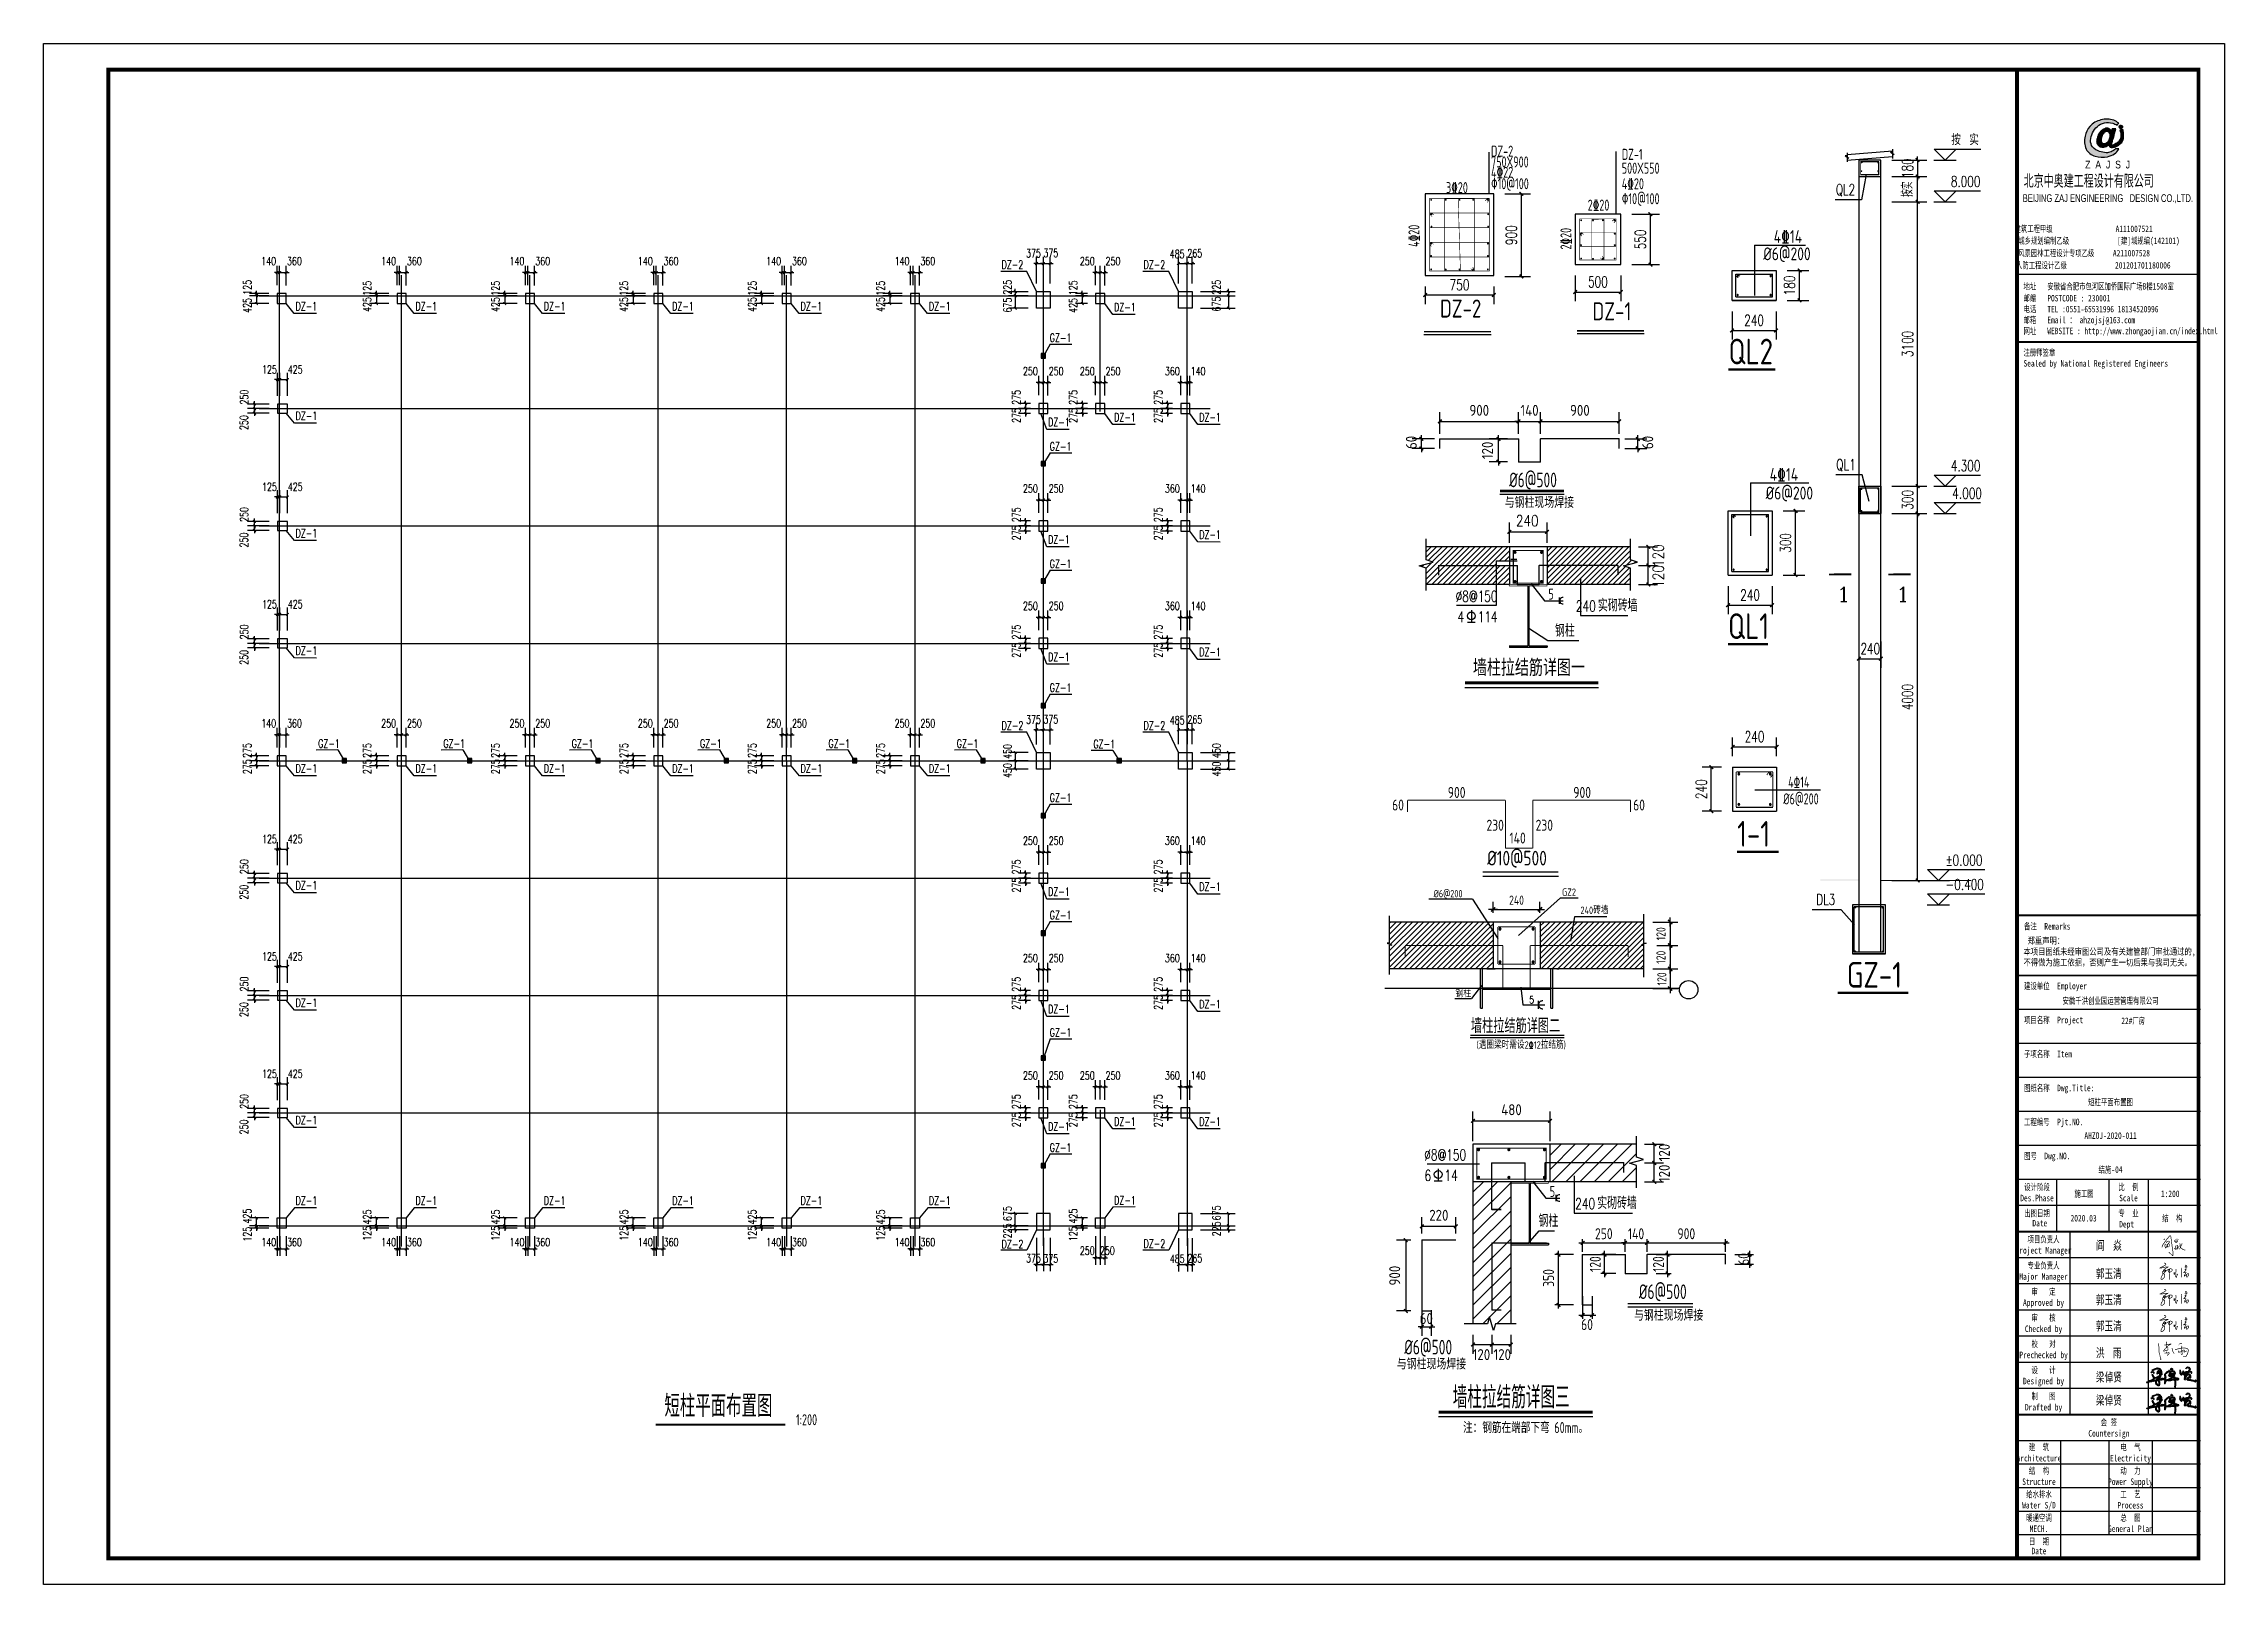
# Model space of a CAD drawing. Extents: x 180850 to 1399066, y 48356 to 327880.
# Drawn here: x 306909 to 425838, y 48356 to 132356 of the extents above; entities that cross this region are included whole.
import ezdxf
from ezdxf.enums import TextEntityAlignment as Align

# ---------------------------------------------------------------- set-up
doc = ezdxf.new("R2010")
doc.units = 0
doc.header["$LTSCALE"] = 1000
for name, color, linetype in [('22', 1, 'Continuous'), ('AXIS', 3, 'Continuous'), ('BASE_DE', 7, 'Continuous'), ('C', 6, 'Continuous'), ('COLU_DE', 7, 'Continuous'), ('COLU_DE_REIND', 1, 'Continuous'), ('COLU_DE_REINL', 1, 'Continuous'), ('COLU_DE_TEXT_JZ', 7, 'Continuous'), ('DIM', 146, 'Continuous'), ('DIM_ELEV', 3, 'Continuous'), ('DIM_IDEN', 3, 'Continuous'), ('DIM_LEAD', 3, 'Continuous'), ('DIM_SYMB', 3, 'Continuous'), ('DOTE', 1, 'Continuous'), ('DQ', 3, 'Continuous'), ('NUM', 7, 'Continuous'), ('OTHER', 7, 'Continuous'), ('PUB_DIM', 3, 'Continuous'), ('PUB_TEXT', 7, 'Continuous'), ('PUB_TITLE', 4, 'Continuous'), ('TEXT', 7, 'Continuous'), ('WALL', 9, 'Continuous'), ('YCX', 90, 'Continuous'), ('中粗线', 3, 'Continuous'), ('图签', 3, 'Continuous'), ('填充', 251, 'Continuous'), ('承台', 2, 'Continuous'), ('构造线', 7, 'Continuous'), ('特细线', 8, 'Continuous'), ('粗线', 5, 'Continuous'), ('细线', 9, 'Continuous')]:
    doc.layers.add(name, color=color, linetype=linetype)
doc.styles.add('_gyy_title_Arial', font='arial.ttf', dxfattribs={"width": 0.7})
doc.styles.add('_gyy_title_ST', font='', dxfattribs={"width": 0.8})
doc.styles.add('_HZTXT', font='tssdeng.shx', dxfattribs={"width": 0.8, "bigfont": 'tssdchn.shx'})
doc.styles.add('_TCH_DIM', font='SIMPLEX', dxfattribs={"bigfont": 'GBCBIG'})
doc.styles.add('_TCH_DIM_T3', font='SIMPLEX', dxfattribs={"width": 0.705882, "bigfont": 'GBCBIG'})
doc.styles.add('_TCH_LABEL', font='COMPLEX', dxfattribs={"bigfont": 'GBCBIG'})
doc.styles.add('C', font='tssdeng.shx', dxfattribs={"height": 3, "bigfont": 'tssdchn.shx'})
doc.styles.add('DIM_FONT', font='tssdeng.shx', dxfattribs={"width": 0.8, "bigfont": 'tssdchn.shx'})
doc.styles.add('HZ', font='txt.shx', dxfattribs={"width": 0.8, "bigfont": '000hztxt.shx'})
doc.styles.add('HZTXT', font='romans.shx', dxfattribs={"width": 0.75, "height": 300, "bigfont": 'HZTXT.shx'})
doc.styles.get("Standard").update_dxf_attribs({"font": 'gbenor.shx', "bigfont": 'gbcbig.shx'})
doc.styles.add('STYLE1', font='tssdeng.shx', dxfattribs={"width": 0.75, "bigfont": 'tssdchn.shx'})
doc.styles.add('STYLE3', font='', dxfattribs={"width": 0.7, "height": 6})
doc.styles.add('TSSD_Dimension', font='Tssdeng.shx', dxfattribs={"width": 0.8, "bigfont": 'hztxt.shx'})
doc.styles.add('TSSD_Norm', font='tssdeng.shx', dxfattribs={"bigfont": 'hztxt.shx'})
doc.styles.add('TSSD_Rein', font='Tssdeng.shx', dxfattribs={"width": 0.7, "bigfont": 'hztxt.shx'})
doc.styles.get('_gyy_title_ST').set_extended_font_data('SimSun')
doc.styles.get('STYLE3').set_extended_font_data('NSimSun')
doc.dimstyles.new('_TCH_ARCH&&150', dxfattribs={"dimtxt": 446.25, "dimasz": 150, "dimexe": 375, "dimexo": 450, "dimgap": 189.375, "dimtad": 1, "dimdec": 0, "dimzin": 0, "dimdsep": 46, "dimtxsty": '_TCH_DIM_T3', "dimblk": 'ARCHTICK', "dimcen": 0.09, "dimclrd": 3, "dimclre": 3, "dimclrt": 7, "dimazin": 2, "dimtfac": 1, "dimtdec": 0, "dimtix": 1, "dimtmove": 2, "dimatfit": 3, "dimfxl": 1, "dimtolj": 1, "dimtzin": 0, "dimarcsym": 0})
doc.dimstyles.new('_TCH_ARCH&&200', dxfattribs={"dimtxt": 595, "dimasz": 200, "dimexe": 500, "dimexo": 600, "dimgap": 252.5, "dimtad": 1, "dimdec": 0, "dimzin": 0, "dimdsep": 46, "dimtxsty": '_TCH_DIM_T3', "dimblk": 'ARCHTICK', "dimcen": 0.09, "dimclrt": 7, "dimazin": 2, "dimtfac": 1, "dimtdec": 0, "dimtix": 1, "dimtmove": 2, "dimatfit": 3, "dimfxl": 1, "dimtolj": 1, "dimtzin": 0, "dimarcsym": 0})
doc.dimstyles.new('DIMN', dxfattribs={"dimtxt": 300, "dimasz": 1, "dimexe": 250, "dimexo": 300, "dimgap": 150, "dimtad": 1, "dimdec": 0, "dimzin": 0, "dimdsep": 46, "dimtxsty": 'DIM_FONT', "dimblk": '_DIMX', "dimcen": 0.09, "dimclrt": 7, "dimadec": 0, "dimazin": 0, "dimtfac": 1, "dimtdec": 0, "dimtix": 1, "dimtmove": 2, "dimatfit": 3, "dimldrblk": '_DIMX', "dimfxl": 1, "dimtolj": 1, "dimtzin": 0, "dimarcsym": 0})
doc.dimstyles.new('DIMN120', dxfattribs={"dimscale": 1.2, "dimtxt": 300, "dimasz": 100, "dimexe": 250, "dimexo": 300, "dimgap": 150, "dimtad": 1, "dimdec": 0, "dimzin": 0, "dimdsep": 46, "dimtxsty": 'Standard', "dimblk": 'ARCHTICK', "dimcen": 0.09, "dimclrt": 7, "dimadec": 0, "dimazin": 0, "dimtfac": 1, "dimtdec": 0, "dimtix": 1, "dimtmove": 2, "dimatfit": 3, "dimldrblk": 'ARCHTICK', "dimfxl": 1, "dimtolj": 1, "dimtzin": 0, "dimarcsym": 0})
doc.dimstyles.new('TCH-200-5', dxfattribs={"dimtxt": 595, "dimasz": 200, "dimexe": 500, "dimexo": 600, "dimgap": 252.5, "dimtad": 1, "dimdec": 0, "dimlfac": 0.2, "dimzin": 0, "dimdsep": 46, "dimtxsty": '_TCH_DIM_T3', "dimblk": 'ARCHTICK', "dimcen": 0.09, "dimclrd": 124, "dimclre": 124, "dimclrt": 7, "dimazin": 2, "dimtfac": 1, "dimtdec": 0, "dimtix": 1, "dimtmove": 2, "dimatfit": 3, "dimfxl": 1, "dimtolj": 1, "dimtzin": 0, "dimarcsym": 0})
doc.dimstyles.new('TCH_150_1', dxfattribs={"dimtxt": 446.25, "dimasz": 150, "dimexe": 375, "dimexo": 450, "dimgap": 189.375, "dimtad": 1, "dimdec": 0, "dimzin": 0, "dimdsep": 46, "dimtxsty": '_TCH_DIM_T3', "dimblk": 'ARCHTICK', "dimcen": 0.09, "dimclrd": 256, "dimclre": 256, "dimclrt": 7, "dimazin": 2, "dimtfac": 1, "dimtdec": 0, "dimtix": 1, "dimtmove": 2, "dimatfit": 3, "dimfxl": 1, "dimtolj": 1, "dimtzin": 0, "dimarcsym": 0})
doc.dimstyles.new('TSSD_100_200', dxfattribs={"dimtxt": 600, "dimasz": 200, "dimexe": 200, "dimexo": 500, "dimgap": 200, "dimtad": 1, "dimdec": 0, "dimlfac": 0.5, "dimzin": 0, "dimdsep": 46, "dimtxsty": 'TSSD_Dimension', "dimblk": 'ARCHTICK', "dimblk1": 'ARCHTICK', "dimblk2": 'ARCHTICK', "dimcen": 0, "dimdle": 200, "dimclrt": 7, "dimadec": 0, "dimazin": 0, "dimtfac": 1, "dimtdec": 0, "dimtix": 1, "dimtmove": 2, "dimatfit": 3, "dimfxl": 1, "dimtolj": 1, "dimtzin": 0, "dimarcsym": 0})

msp = doc.modelspace()

# ---------------------------------------------------------------- texts
at = {"style": 'TSSD_Dimension', "width": 0.7}
for s, p in [('4%%13114', (402047.05, 91796.71)), ('%%C6@200', (401778.18, 90879.98))]:
    msp.add_text(s, height=600, dxfattribs=at).set_placement(p)
at = {"color": 1, "insert": (414892.78, 125218.11), "char_height": 718.1993, "width": 9393.6358, "attachment_point": 1, "style": 'HZ'}
msp.add_mtext('北京中奥建工程设计有限公司', dxfattribs=at)
at = {"layer": 'COLU_DE_TEXT_JZ', "style": 'TSSD_Rein', "width": 0.7}
for s, p in [('DZ-1', (392974.48, 126020.48)), ('4%%13220', (392974.48, 124416.31)), ('500X550', (392974.48, 125265.78)), ('%%13010@100', (392974.48, 123599.42))]:
    msp.add_text(s, height=599.985, dxfattribs=at).set_placement(p)
msp.add_text('2%%13220', height=600, dxfattribs=at).set_placement((391707.32, 123551.37), align=Align.MIDDLE)
for s, p in [('4%%13220', (381638.31, 121877.43)), ('2%%13220', (389928.01, 121720.26))]:
    msp.add_text(s, height=600, rotation=90, dxfattribs=at).set_placement(p, align=Align.MIDDLE)
at = {"layer": 'PUB_TEXT'}
for s, height, style, width, p in [('按 实', 600, '_TCH_DIM', 1.1, (410939.63, 126820.1)), ('8.000', 595, '_TCH_DIM', 0.705882, (410916.57, 124542.5)), ('QL2', 595, '_TCH_DIM', 0.705882, (404642.52, 124100.67)), ('%%C6@200', 700, 'C', 0.8, (400694.08, 120544.77)), ('4%%13214', 700, 'C', 0.8, (401261.25, 121487.07)), ('QL2', 1400, 'C', 0.8, (398790.66, 114870.66)), ('QL1', 595, '_TCH_DIM', 0.705882, (404673.57, 109106.61)), ('4.300', 595, '_TCH_DIM', 0.705882, (410916.57, 109043.12)), ('%%C6@200', 700, 'C', 0.8, (400826.39, 107501.86)), ('4%%13214', 700, 'C', 0.8, (401043.6, 108516.35)), ('4.000', 595, '_TCH_DIM', 0.705882, (410996.57, 107542.7)), ('QL1', 1400, 'C', 0.8, (398766.85, 99897.14)), ('900', 600, 'C', 0.8, (383487.32, 91231.29)), ('900', 600, 'C', 0.8, (390330.43, 91231.29)), ('60', 600, 'C', 0.8, (380448.1, 90545.7)), ('60', 600, 'C', 0.8, (393592.49, 90545.7)), ('230', 600, 'C', 0.8, (385595.16, 89443.56)), ('140', 600, 'C', 0.8, (386850.45, 88744.06)), ('230', 600, 'C', 0.8, (388274.39, 89443.56)), ('1-1', 1400, 'C', 0.8, (399264.34, 88575.64)), ('%%P0.000', 595, '_TCH_DIM', 0.705882, (410622.76, 87542.5)), ('DL3', 595, '_TCH_DIM', 0.705882, (403573.22, 85396.21)), ('-0.400', 595, '_TCH_DIM', 0.705882, (410635.62, 86215.49)), ('GZ-1', 1400, 'C', 0.8, (405243.05, 80888.01))]:
    msp.add_text(s, height=height, dxfattribs=dict(at, style=style, width=width)).set_placement(p)
at = {"layer": 'PUB_TEXT', "style": 'C', "width": 0.8}
for s, p in [('DZ-2', (383057.73, 117130.17)), ('DZ-1', (391372.88, 116977.73))]:
    msp.add_text(s, height=980, dxfattribs=at).set_placement(p, align=Align.BOTTOM_LEFT)
at = {"layer": 'PUB_TEXT', "style": '_TCH_LABEL'}
for p in [(404717.36, 101936.15), (407951.54, 101936.15)]:
    msp.add_text('1', height=811.18, dxfattribs=at).set_placement(p)
at = {"layer": 'PUB_TEXT', "color": 3, "style": '_gyy_title_ST', "width": 0.7}
for s, p in [('阎  焱', (418840.33, 66594.11)), ('郭玉清', (418827.44, 65054.48)), ('郭玉清', (418827.44, 63629.13)), ('郭玉清', (418827.44, 62203.77)), ('洪  雨', (418830.64, 60731.61)), ('梁倬贤', (418830.64, 59409.92)), ('梁倬贤', (418830.64, 58148.52))]:
    msp.add_text(s, height=481.259, dxfattribs=at).set_placement(p)
at = {"layer": 'PUB_TITLE', "width": 0.7}
for s, height, style, p in [('BEIJING ZAJ ENGINEERING   DESIGN CO.,LTD.', 424.2416, '_gyy_title_Arial', (419485.66, 123720.89)), ('城乡规划编制乙级             [建]城规编(142101)', 353.5346, '_gyy_title_ST', (418999.36, 121433.95)), ('建筑工程甲级                 A111007521             ', 353.5346, '_gyy_title_ST', (419471.44, 122082.57)), ('人防工程设计乙级             201201701180006', 353.5346, '_gyy_title_ST', (418692.58, 120094.13)), ('风景园林工程设计专项乙级     A211007528           ', 353.5346, '_gyy_title_ST', (419295.46, 120755.76)), ('设计阶段', 356.338, '_gyy_title_ST', (415619.71, 69839.16)), ('比  例', 356.338, '_gyy_title_ST', (420608.45, 69839.16)), ('Des.Phase', 356.338, '_gyy_title_ST', (415619.71, 69240.53)), ('Scale', 356.338, '_gyy_title_ST', (420608.45, 69240.53)), ('出图日期', 356.338, '_gyy_title_ST', (415619.71, 68413.8)), ('Date', 356.338, '_gyy_title_ST', (415773.02, 67873.57)), ('专  业', 356.338, '_gyy_title_ST', (420608.45, 68413.8)), ('Dept ', 356.338, '_gyy_title_ST', (420608.45, 67815.16)), ('Project Manager', 356.3382, '_gyy_title_ST', (415976.04, 66389.8)), ('项目负责人', 356.338, '_gyy_title_ST', (415976.04, 66988.45)), ('专业负责人', 356.338, '_gyy_title_ST', (415976.04, 65563.1)), ('Major Manager', 356.3382, '_gyy_title_ST', (415976.04, 64964.45)), ('审   定', 356.338, '_gyy_title_ST', (415976.06, 64137.74)), ('Approved by', 356.3382, '_gyy_title_ST', (415976.04, 63539.09)), ('审   核', 356.338, '_gyy_title_ST', (415976.06, 62712.39)), ('Checked by', 356.338, '_gyy_title_ST', (415976.04, 62113.74)), ('Prechecked by', 356.3382, '_gyy_title_ST', (415976.04, 60688.39)), ('校   对', 356.338, '_gyy_title_ST', (415976.06, 61287.03)), ('Designed by', 356.3382, '_gyy_title_ST', (415976.04, 59263.03)), ('设   计', 356.338, '_gyy_title_ST', (415976.06, 59861.68)), ('制   图', 356.338, '_gyy_title_ST', (415976.06, 58436.33)), ('Drafted by', 356.338, '_gyy_title_ST', (415976.04, 57837.68)), ('会 签', 356.338, '_gyy_title_ST', (419539.43, 57010.97)), ('建  筑', 356.338, '_gyy_title_ST', (415726.61, 55656.88)), ('Countersign', 356.3382, '_gyy_title_ST', (419539.43, 56412.32)), ('电  气', 356.338, '_gyy_title_ST', (420715.35, 55656.88)), ('Architecture', 356.3382, '_gyy_title_ST', (415726.61, 55058.24)), ('结  构', 356.338, '_gyy_title_ST', (415726.61, 54374.07)), ('Electricity', 356.3382, '_gyy_title_ST', (420715.35, 55058.24)), ('动  力', 356.338, '_gyy_title_ST', (420715.35, 54374.07)), ('Structure', 356.338, '_gyy_title_ST', (415726.61, 53775.42)), ('Power Supply', 356.3382, '_gyy_title_ST', (420715.35, 53775.42)), ('Water S/D', 356.338, '_gyy_title_ST', (415726.61, 52492.6)), ('给水排水', 356.338, '_gyy_title_ST', (415726.61, 53091.25)), ('Process', 356.338, '_gyy_title_ST', (420715.35, 52492.6)), ('工  艺', 356.338, '_gyy_title_ST', (420715.35, 53091.25)), ('暖通空调', 356.338, '_gyy_title_ST', (415726.61, 51808.43)), ('MECH.', 356.338, '_gyy_title_ST', (415726.61, 51209.78)), ('General Plan', 356.3382, '_gyy_title_ST', (420715.35, 51209.78)), ('总  图', 356.338, '_gyy_title_ST', (420715.35, 51808.43)), ('日  期', 356.338, '_gyy_title_ST', (415726.61, 50525.61)), ('Date', 356.338, '_gyy_title_ST', (415726.61, 49998.23))]:
    msp.add_text(s, height=height, dxfattribs=dict(at, style=style)).set_placement(p, align=Align.CENTER)
at = {"layer": 'PUB_TITLE', "style": '_gyy_title_ST', "width": 0.7}
for s, height, p in [('地址   安徽省合肥市包河区加侨国际广场B楼1508室', 353.5346, (414882.41, 118945.55)), ('邮编   POSTCODE : 230001', 353.5346, (414882.41, 118299.8)), ('电话   TEL :0551-65531996 18134520996', 353.5346, (414882.41, 117705.86)), ('邮箱   Email ： ahzojsj@163.com', 353.5346, (414882.41, 117111.92)), ('网址   WEBSITE : http://www.zhongaojian.cn/index.html', 353.5346, (414882.41, 116514.49)), ('注册师签章', 353.535, (414882.41, 115340.75)), ('Sealed by National Registered Engineers', 353.5346, (414884.33, 114746.81)), ('备注  Remarks', 356.3382, (414911.37, 84052.42)), ('建设单位  Employer', 356.3382, (414911.37, 80800.13)), ('项目名称  Project', 356.3382, (414911.37, 78947.17)), ('子项名称  Item', 356.338, (414911.37, 77094.21)), ('图纸名称  Dwg.Title:', 356.3382, (414911.37, 75241.25)), ('工程编号  Pjt.NO.', 356.3382, (414911.37, 73388.29)), ('图号  Dwg.NO.', 356.3382, (414911.37, 71535.33))]:
    msp.add_text(s, height=height, dxfattribs=at).set_placement(p)
at = {"layer": 'PUB_TITLE', "color": 2, "style": '_gyy_title_ST', "width": 0.7}
msp.add_text('安徽千洪创业园运营管理有限公司', height=356.3382, dxfattribs=at).set_placement((419629.17, 79995.59), align=Align.CENTER)
msp.add_text('22#厂房', height=349.176, dxfattribs=at).set_placement((420864.12, 79095.86), align=Align.MIDDLE)
at = {"layer": 'PUB_TITLE', "color": 6, "style": '_gyy_title_ST', "width": 0.7}
for s, height, p in [('短柱平面布置图', 356.338, (419629.17, 74469.61)), ('AHZOJ-2020-011', 356.3382, (419629.17, 72645.94))]:
    msp.add_text(s, height=height, dxfattribs=at).set_placement(p, align=Align.CENTER)
at = {"layer": 'PUB_TITLE', "color": 7, "style": '_gyy_title_ST', "width": 0.7}
for s, height, p in [('结施-04', 356.339, (419629.17, 70792.98)), ('施工图', 356.338, (418185.83, 69482.17)), ('1:200', 356.338, (422882.43, 69470.89)), ('2020.03', 356.338, (418159.47, 68140.64)), ('结  构', 356.338, (422998.99, 68140.64))]:
    msp.add_text(s, height=height, dxfattribs=at).set_placement(p, align=Align.CENTER)
at = {"layer": 'PUB_TITLE', "insert": (414881.58, 83628.87), "char_height": 356.3382, "width": 11402.833, "attachment_point": 1, "style": '_gyy_title_ST'}
msp.add_mtext(' 郑重声明：\\P本项目图纸未经审图公司及有关建管部门审批通过的,\\P不得做为施工依据，否则产生一切后果与我司无关。', dxfattribs=at)
at = {"layer": 'TEXT', "style": 'TSSD_Norm', "width": 0.7}
for s, height, p in [('750X900', 599.998, (385844.71, 125606.82)), ('DZ-2', 599.998, (385844.71, 126191.5)), ('4%%13222', 599.998, (385844.71, 125040.5)), ('%%13010@100', 599.9985, (385844.71, 124418.47)), ('短柱平面布置图', 1200, (340766.96, 57479.58)), ('1:200', 600, (347937.6, 57032.03))]:
    msp.add_text(s, height=height, dxfattribs=at).set_placement(p)
msp.add_text('3%%13220', height=599.998, dxfattribs=at).set_placement((383985.66, 124508.31), align=Align.MIDDLE)
at = {"layer": 'YCX', "style": '_TCH_DIM_T3', "width": 0.705882}
for s, p in [('DZ-1', (320646.32, 117813.24)), ('DZ-1', (327186.32, 117813.24)), ('DZ-1', (334186.32, 117813.24)), ('DZ-1', (341186.32, 117813.24)), ('DZ-1', (348186.32, 117813.24)), ('DZ-1', (355186.32, 117813.24)), ('DZ-1', (365286.32, 117763.24)), ('GZ-1', (361777.53, 116095.23)), ('DZ-1', (320647.98, 111837.99)), ('DZ-1', (361687.98, 111495.82)), ('DZ-1', (365287.98, 111762.99)), ('DZ-1', (369927.98, 111762.99)), ('GZ-1', (361777.53, 110169.46)), ('DZ-1', (320647.98, 105437.99)), ('DZ-1', (361687.98, 105095.82)), ('DZ-1', (369927.98, 105362.99)), ('GZ-1', (361777.53, 103769.46)), ('DZ-1', (320647.98, 99037.99)), ('DZ-1', (361687.98, 98695.82)), ('DZ-1', (369927.98, 98962.99)), ('GZ-1', (361777.53, 97020.23)), ('GZ-1', (321879.16, 93969.46)), ('GZ-1', (328704.16, 93969.46)), ('GZ-1', (335704.16, 93969.46)), ('GZ-1', (342704.16, 93969.46)), ('GZ-1', (349704.16, 93969.46)), ('GZ-1', (356704.16, 93969.46)), ('GZ-1', (364155.57, 93944.46)), ('DZ-1', (320647.98, 92612.99)), ('DZ-1', (327187.98, 92612.99)), ('DZ-1', (334187.98, 92612.99)), ('DZ-1', (341187.98, 92612.99)), ('DZ-1', (348187.98, 92612.99)), ('DZ-1', (355187.98, 92612.99)), ('GZ-1', (361777.53, 91020.23)), ('DZ-1', (320647.98, 86237.99)), ('DZ-1', (361687.98, 85895.82)), ('DZ-1', (369927.98, 86162.99)), ('GZ-1', (361777.53, 84620.23)), ('DZ-1', (320647.98, 79837.99)), ('DZ-1', (361687.98, 79495.82)), ('DZ-1', (369927.98, 79762.99)), ('GZ-1', (361777.53, 78220.23)), ('DZ-1', (320647.98, 73437.99)), ('DZ-1', (365287.98, 73362.99)), ('DZ-1', (369927.98, 73362.99)), ('DZ-1', (361687.98, 73095.82)), ('GZ-1', (361777.53, 71945.23)), ('DZ-1', (320647.98, 69055.08)), ('DZ-1', (327187.98, 69055.08)), ('DZ-1', (334187.98, 69055.08)), ('DZ-1', (341187.98, 69055.08)), ('DZ-1', (348187.98, 69055.08)), ('DZ-1', (355187.98, 69055.08)), ('DZ-1', (365287.98, 69070.05))]:
    msp.add_text(s, height=450, dxfattribs=at).set_placement(p)
at = {"layer": '中粗线', "style": 'STYLE1', "width": 0.7}
msp.add_text('%%c6@500', height=800, dxfattribs=at).set_placement((393909.32, 63911.7))
at = {"layer": '承台', "color": 6, "style": '_TCH_DIM_T3', "width": 0.705882}
for p in [(359152.67, 120078.75), (366892.67, 120078.75), (359154.33, 94953.66), (366894.33, 94953.66), (359154.33, 66679.19), (366894.33, 66704.19)]:
    msp.add_text('DZ-2', height=450, dxfattribs=at).set_placement(p)
at = {"layer": '细线', "color": 7, "style": '_HZTXT', "width": 0.8}
msp.add_text('%%c10@500', height=800, dxfattribs=at).set_placement((385631.89, 87550.68))
at = {"layer": '细线'}
for p in [(393640.26, 62729.15), (380703.85, 60072.95)]:
    msp.add_text('与钢柱现场焊接', height=600, dxfattribs=at).set_placement(p)

# ---------------------------------------------------------------- blocks, each defined once
blk = doc.blocks.new('_ArchTick')
at = {"color": 0, "linetype": 'ByBlock', "const_width": 0.4}
blk.add_lwpolyline([(-0.5, -0.5), (0.5, 0.5)], dxfattribs=at)
blk = doc.blocks.new('*D896')
at = {"layer": 'Defpoints', "color": 0, "transparency": 16777216}
for p in [(-1177, -344), (-2293, -941), (-1177, -941)]:
    blk.add_point(p, dxfattribs=at)
at = {"layer": 'DIM_LEAD', "color": 0, "lineweight": -2, "transparency": 16777216}
for p, q in [((-2293, -581), (-2293, -44)), ((-2293, -344), (-1177, -344)), ((-1177, -581), (-1177, -44))]:
    blk.add_line(p, q, dxfattribs=at)
at = {"layer": 'DIM_LEAD', "color": 0, "lineweight": -2, "transparency": 16777216, "xscale": 120, "yscale": 120, "zscale": 120, "rotation": 180}
blk.add_blockref('_ArchTick', (-2293, -344), dxfattribs=at)
at = {"layer": 'DIM_LEAD', "color": 0, "lineweight": -2, "transparency": 16777216, "xscale": 120, "yscale": 120, "zscale": 120}
blk.add_blockref('_ArchTick', (-1177, -344), dxfattribs=at)
at = {"layer": 'DIM_LEAD', "color": 7, "transparency": 16777216, "insert": (-1735, 16), "char_height": 360, "attachment_point": 5}
blk.add_mtext('\\A1;220', dxfattribs=at)
blk = doc.blocks.new('*D897')
at = {"layer": 'Defpoints', "color": 0, "transparency": 16777216}
for p in [(-2293, -2728), (-1984, -2728), (-1984, -3630)]:
    blk.add_point(p, dxfattribs=at)
at = {"layer": 'DIM_LEAD', "color": 0, "lineweight": -2, "transparency": 16777216}
for p, q in [((-2293, -3088), (-2293, -3930)), ((-1984, -3088), (-1984, -3930)), ((-2293, -3630), (-2413, -3630)), ((-2293, -3630), (-1984, -3630)), ((-1984, -3630), (-1864, -3630))]:
    blk.add_line(p, q, dxfattribs=at)
at = {"layer": 'DIM_LEAD', "color": 0, "lineweight": -2, "transparency": 16777216, "xscale": 120, "yscale": 120, "zscale": 120}
blk.add_blockref('_ArchTick', (-2293, -3630), dxfattribs=at)
at = {"layer": 'DIM_LEAD', "color": 0, "lineweight": -2, "transparency": 16777216, "xscale": 120, "yscale": 120, "zscale": 120, "rotation": 180}
blk.add_blockref('_ArchTick', (-1984, -3630), dxfattribs=at)
at = {"layer": 'DIM_LEAD', "color": 7, "transparency": 16777216, "insert": (-2146, -3363), "char_height": 360, "attachment_point": 5}
blk.add_mtext('\\A1;60', dxfattribs=at)
blk = doc.blocks.new('*D898')
at = {"layer": 'Defpoints', "color": 0, "transparency": 16777216}
for p in [(1903, 3108), (-617, 2079), (1903, 2079)]:
    blk.add_point(p, dxfattribs=at)
at = {"layer": 'DIM_LEAD', "color": 0, "lineweight": -2, "transparency": 16777216}
for p, q in [((-617, 2439), (-617, 3408)), ((-617, 3108), (1903, 3108)), ((1903, 2439), (1903, 3408))]:
    blk.add_line(p, q, dxfattribs=at)
at = {"layer": 'DIM_LEAD', "color": 0, "lineweight": -2, "transparency": 16777216, "xscale": 120, "yscale": 120, "zscale": 120, "rotation": 180}
blk.add_blockref('_ArchTick', (-617, 3108), dxfattribs=at)
at = {"layer": 'DIM_LEAD', "color": 0, "lineweight": -2, "transparency": 16777216, "xscale": 120, "yscale": 120, "zscale": 120}
blk.add_blockref('_ArchTick', (1903, 3108), dxfattribs=at)
at = {"layer": 'DIM_LEAD', "color": 7, "transparency": 16777216, "insert": (643, 3468), "char_height": 360, "attachment_point": 5}
blk.add_mtext('\\A1;480', dxfattribs=at)
blk = doc.blocks.new('*D899')
at = {"layer": 'Defpoints', "color": 0, "transparency": 16777216}
for p in [(4632, 1727), (5316, 1727), (4632, 1110)]:
    blk.add_point(p, dxfattribs=at)
at = {"layer": 'DIM_LEAD', "color": 0, "lineweight": -2, "transparency": 16777216}
for p, q in [((4992, 1727), (5616, 1727)), ((5316, 1110), (5316, 1727)), ((4992, 1110), (5616, 1110))]:
    blk.add_line(p, q, dxfattribs=at)
at = {"layer": 'DIM_LEAD', "color": 0, "lineweight": -2, "transparency": 16777216, "xscale": 120, "yscale": 120, "zscale": 120}
for p, rotation in [((5316, 1727), 90), ((5316, 1110), 270)]:
    blk.add_blockref('_ArchTick', p, dxfattribs=dict(at, rotation=rotation))
at = {"layer": 'DIM_LEAD', "color": 7, "transparency": 16777216, "insert": (5644, 1387), "char_height": 360, "attachment_point": 5, "rotation": 90}
blk.add_mtext('\\A1;120', dxfattribs=at)
blk = doc.blocks.new('*D900')
at = {"layer": 'Defpoints', "color": 0, "transparency": 16777216}
for p in [(4632, 2344), (5316, 2344), (4632, 1727)]:
    blk.add_point(p, dxfattribs=at)
at = {"layer": 'DIM_LEAD', "color": 0, "lineweight": -2, "transparency": 16777216}
for p, q in [((4992, 2344), (5616, 2344)), ((5316, 1727), (5316, 2344)), ((4992, 1727), (5616, 1727))]:
    blk.add_line(p, q, dxfattribs=at)
at = {"layer": 'DIM_LEAD', "color": 0, "lineweight": -2, "transparency": 16777216, "xscale": 120, "yscale": 120, "zscale": 120}
for p, rotation in [((5316, 2344), 90), ((5316, 1727), 270)]:
    blk.add_blockref('_ArchTick', p, dxfattribs=dict(at, rotation=rotation))
at = {"layer": 'DIM_LEAD', "color": 7, "transparency": 16777216, "insert": (5644, 2067), "char_height": 360, "attachment_point": 5, "rotation": 90}
blk.add_mtext('\\A1;120', dxfattribs=at)
blk = doc.blocks.new('*D901')
at = {"layer": 'Defpoints', "color": 0, "transparency": 16777216}
for p in [(0, -3531), (617, -3531), (617, -4215)]:
    blk.add_point(p, dxfattribs=at)
at = {"layer": 'DIM_LEAD', "color": 0, "lineweight": -2, "transparency": 16777216}
for p, q in [((0, -3891), (0, -4515)), ((0, -4215), (617, -4215)), ((617, -3891), (617, -4515))]:
    blk.add_line(p, q, dxfattribs=at)
at = {"layer": 'DIM_LEAD', "color": 0, "lineweight": -2, "transparency": 16777216, "xscale": 120, "yscale": 120, "zscale": 120, "rotation": 180}
blk.add_blockref('_ArchTick', (0, -4215), dxfattribs=at)
at = {"layer": 'DIM_LEAD', "color": 0, "lineweight": -2, "transparency": 16777216, "xscale": 120, "yscale": 120, "zscale": 120}
blk.add_blockref('_ArchTick', (617, -4215), dxfattribs=at)
at = {"layer": 'DIM_LEAD', "color": 7, "transparency": 16777216, "insert": (340, -4542), "char_height": 360, "attachment_point": 5}
blk.add_mtext('\\A1;120', dxfattribs=at)
blk = doc.blocks.new('*D902')
at = {"layer": 'Defpoints', "color": 0, "transparency": 16777216}
for p in [(-617, -3531), (0, -3531), (0, -4215)]:
    blk.add_point(p, dxfattribs=at)
at = {"layer": 'DIM_LEAD', "color": 0, "lineweight": -2, "transparency": 16777216}
for p, q in [((-617, -3891), (-617, -4515)), ((-617, -4215), (0, -4215)), ((0, -3891), (0, -4515))]:
    blk.add_line(p, q, dxfattribs=at)
at = {"layer": 'DIM_LEAD', "color": 0, "lineweight": -2, "transparency": 16777216, "xscale": 120, "yscale": 120, "zscale": 120, "rotation": 180}
blk.add_blockref('_ArchTick', (-617, -4215), dxfattribs=at)
at = {"layer": 'DIM_LEAD', "color": 0, "lineweight": -2, "transparency": 16777216, "xscale": 120, "yscale": 120, "zscale": 120}
blk.add_blockref('_ArchTick', (0, -4215), dxfattribs=at)
at = {"layer": 'DIM_LEAD', "color": 7, "transparency": 16777216, "insert": (-340, -4542), "char_height": 360, "attachment_point": 5}
blk.add_mtext('\\A1;120', dxfattribs=at)
blk = doc.blocks.new('*D895')
at = {"layer": 'Defpoints', "color": 0, "transparency": 16777216}
for p in [(-2293, -801), (-2819, -3115), (-2293, -3115)]:
    blk.add_point(p, dxfattribs=at)
at = {"layer": 'DIM_LEAD', "color": 0, "lineweight": -2, "transparency": 16777216}
for p, q in [((-2653, -801), (-3119, -801)), ((-2819, -801), (-2819, -3115)), ((-2653, -3115), (-3119, -3115))]:
    blk.add_line(p, q, dxfattribs=at)
at = {"layer": 'DIM_LEAD', "color": 0, "lineweight": -2, "transparency": 16777216, "xscale": 120, "yscale": 120, "zscale": 120}
for p, rotation in [((-2819, -801), 90), ((-2819, -3115), 270)]:
    blk.add_blockref('_ArchTick', p, dxfattribs=dict(at, rotation=rotation))
at = {"layer": 'DIM_LEAD', "color": 7, "transparency": 16777216, "insert": (-3179, -1958), "char_height": 360, "attachment_point": 5, "rotation": 90}
blk.add_mtext('\\A1;900', dxfattribs=at)
blk = doc.blocks.new('*X887')
at = {"color": 251}
for p, q in [((-3438, 1047, -716), (-3275, 1210, -716)), ((-3438, 868, -716), (-3095, 1210, -716)), ((-3438, 329, -716), (-2556, 1210, -716)), ((-3438, 149, -716), (-2377, 1210, -716)), ((-3431, -24, -716), (-2197, 1210, -716)), ((-3370, 756, -716), (-2916, 1210, -716)), ((-3252, -24, -716), (-2018, 1210, -716)), ((-3234, 713, -716), (-2736, 1210, -716)), ((-3072, -24, -716), (-1838, 1210, -716)), ((-2893, -24, -716), (-1658, 1210, -716)), ((-2713, -24, -716), (-1479, 1210, -716)), ((-2533, -24, -716), (-1299, 1210, -716)), ((-2354, -24, -716), (-1120, 1210, -716)), ((-2174, -24, -716), (-940, 1210, -716)), ((-1995, -24, -716), (-760, 1210, -716)), ((-1041, 750, -716), (-712, 1079, -716)), ((-862, 750, -716), (-712, 899, -716)), ((522, 1056, -716), (677, 1210, -716)), ((522, 876, -716), (856, 1210, -716)), ((522, 697, -716), (1036, 1210, -716)), ((522, 517, -716), (1215, 1210, -716)), ((522, 337, -716), (1395, 1210, -716)), ((522, 158, -716), (1575, 1210, -716)), ((522, -22, -716), (1754, 1210, -716)), ((699, -24, -716), (1934, 1210, -716)), ((879, -24, -716), (2113, 1210, -716)), ((1059, -24, -716), (2293, 1210, -716)), ((1238, -24, -716), (2473, 1210, -716)), ((1418, -24, -716), (2652, 1210, -716)), ((1598, -24, -716), (2832, 1210, -716)), ((1777, -24, -716), (3011, 1210, -716)), ((1957, -24, -716), (3191, 1210, -716)), ((2136, -24, -716), (3248, 1088, -716)), ((2316, -24, -716), (3248, 908, -716)), ((3132, 613, -716), (3285, 766, -716)), ((3379, 680, -716), (3422, 723, -716)), ((-3573, 553, -716), (-3498, 628, -716)), ((-3438, 508, -716), (-3251, 695, -716)), ((-1815, -24, -716), (-1144, 647, -716)), ((-1635, -24, -716), (-1144, 468, -716)), ((-1456, -24, -716), (-1144, 288, -716)), ((-1276, -24, -716), (-1144, 109, -716)), ((-1144, 468, -716), (-1018, 593, -716)), ((-1144, 288, -716), (-839, 593, -716)), ((-1144, 109, -716), (-712, 540, -716)), ((-1097, -24, -716), (-712, 360, -716)), ((-917, -24, -716), (-712, 181, -716)), ((-737, -24, -716), (-712, 1, -716)), ((2496, -24, -716), (3082, 563, -716)), ((2675, -24, -716), (3219, 520, -716)), ((2855, -24, -716), (3248, 369, -716)), ((3034, -24, -716), (3248, 190, -716)), ((3214, -24, -716), (3248, 10, -716))]:
    blk.add_line(p, q, dxfattribs=at)
blk = doc.blocks.new('*D882')
at = {"layer": 'Defpoints', "color": 0, "transparency": 16777216}
for p in [(89538, -417561), (88304, -418277), (89538, -418277)]:
    blk.add_point(p, dxfattribs=at)
at = {"layer": 'DIM_LEAD', "color": 0, "transparency": 16777216}
for p, q in [((88304, -417917), (88304, -417261)), ((89538, -417917), (89538, -417261)), ((88304, -417561), (89538, -417561))]:
    blk.add_line(p, q, dxfattribs=at)
at = {"layer": 'DIM_LEAD', "color": 0, "transparency": 16777216, "xscale": 120, "yscale": 120, "zscale": 120, "rotation": 180}
blk.add_blockref('_ArchTick', (88304, -417561), dxfattribs=at)
at = {"layer": 'DIM_LEAD', "color": 0, "transparency": 16777216, "xscale": 120, "yscale": 120, "zscale": 120}
blk.add_blockref('_ArchTick', (89538, -417561), dxfattribs=at)
at = {"layer": 'DIM_LEAD', "color": 7, "transparency": 16777216, "style": '_TCH_DIM', "width": 0.8}
blk.add_text('240', height=360, dxfattribs=at).set_placement((88518, -417379))
blk = doc.blocks.new('*D881')
at = {"layer": 'Defpoints', "color": 0, "transparency": 16777216}
for p in [(92165, -418049), (92849, -418049), (92165, -418666)]:
    blk.add_point(p, dxfattribs=at)
at = {"layer": 'DIM_LEAD', "color": 0, "transparency": 16777216}
for p, q in [((92525, -418049), (93149, -418049)), ((92849, -418666), (92849, -418049)), ((92525, -418666), (93149, -418666))]:
    blk.add_line(p, q, dxfattribs=at)
at = {"layer": 'DIM_LEAD', "color": 0, "transparency": 16777216, "xscale": 120, "yscale": 120, "zscale": 120}
for p, rotation in [((92849, -418049), 90), ((92849, -418666), 270)]:
    blk.add_blockref('_ArchTick', p, dxfattribs=dict(at, rotation=rotation))
at = {"layer": 'DIM_LEAD', "color": 7, "transparency": 16777216, "style": '_TCH_DIM', "width": 0.8}
blk.add_text('120', height=360, rotation=90, dxfattribs=at).set_placement((93355, -418711))
blk = doc.blocks.new('*D880')
at = {"layer": 'Defpoints', "color": 0, "transparency": 16777216}
for p in [(92165, -418666), (92849, -418666), (92165, -419283)]:
    blk.add_point(p, dxfattribs=at)
at = {"layer": 'DIM_LEAD', "color": 0, "transparency": 16777216}
for p, q in [((92525, -418666), (93149, -418666)), ((92849, -419283), (92849, -418666)), ((92525, -419283), (93149, -419283))]:
    blk.add_line(p, q, dxfattribs=at)
at = {"layer": 'DIM_LEAD', "color": 0, "transparency": 16777216, "xscale": 120, "yscale": 120, "zscale": 120}
for p, rotation in [((92849, -418666), 90), ((92849, -419283), 270)]:
    blk.add_blockref('_ArchTick', p, dxfattribs=dict(at, rotation=rotation))
at = {"layer": 'DIM_LEAD', "color": 7, "transparency": 16777216, "style": '_TCH_DIM', "width": 0.8}
blk.add_text('120', height=360, rotation=90, dxfattribs=at).set_placement((93355, -419391))
blk = doc.blocks.new('*D889')
at = {"layer": 'Defpoints', "color": 0, "transparency": 16777216}
for p in [(-360, 1323), (-2931, 559), (-360, 559)]:
    blk.add_point(p, dxfattribs=at)
at = {"layer": 'DIM_LEAD', "color": 0, "lineweight": -2, "transparency": 16777216}
for p, q in [((-2931, 919), (-2931, 1623)), ((-360, 919), (-360, 1623)), ((-2931, 1323), (-360, 1323))]:
    blk.add_line(p, q, dxfattribs=at)
at = {"layer": 'DIM_LEAD', "color": 0, "lineweight": -2, "transparency": 16777216, "xscale": 120, "yscale": 120, "zscale": 120, "rotation": 180}
blk.add_blockref('_ArchTick', (-2931, 1323), dxfattribs=at)
at = {"layer": 'DIM_LEAD', "color": 0, "lineweight": -2, "transparency": 16777216, "xscale": 120, "yscale": 120, "zscale": 120}
blk.add_blockref('_ArchTick', (-360, 1323), dxfattribs=at)
at = {"layer": 'DIM_LEAD', "color": 7, "transparency": 16777216, "insert": (-1646, 1683), "char_height": 360, "attachment_point": 5}
blk.add_mtext('\\A1;900', dxfattribs=at)
blk = doc.blocks.new('*D890')
at = {"layer": 'Defpoints', "color": 0, "transparency": 16777216}
for p in [(2931, 1323), (360, 559), (2931, 559)]:
    blk.add_point(p, dxfattribs=at)
at = {"layer": 'DIM_LEAD', "color": 0, "lineweight": -2, "transparency": 16777216}
for p, q in [((360, 919), (360, 1623)), ((2931, 919), (2931, 1623)), ((360, 1323), (2931, 1323))]:
    blk.add_line(p, q, dxfattribs=at)
at = {"layer": 'DIM_LEAD', "color": 0, "lineweight": -2, "transparency": 16777216, "xscale": 120, "yscale": 120, "zscale": 120, "rotation": 180}
blk.add_blockref('_ArchTick', (360, 1323), dxfattribs=at)
at = {"layer": 'DIM_LEAD', "color": 0, "lineweight": -2, "transparency": 16777216, "xscale": 120, "yscale": 120, "zscale": 120}
blk.add_blockref('_ArchTick', (2931, 1323), dxfattribs=at)
at = {"layer": 'DIM_LEAD', "color": 7, "transparency": 16777216, "insert": (1646, 1683), "char_height": 360, "attachment_point": 5}
blk.add_mtext('\\A1;900', dxfattribs=at)
blk = doc.blocks.new('*D891')
at = {"layer": 'Defpoints', "color": 0, "transparency": 16777216}
for p in [(360, 1323), (-360, 559), (360, 559)]:
    blk.add_point(p, dxfattribs=at)
at = {"layer": 'DIM_LEAD', "color": 0, "lineweight": -2, "transparency": 16777216}
for p, q in [((-360, 919), (-360, 1623)), ((360, 919), (360, 1623)), ((-360, 1323), (-480, 1323)), ((-360, 1323), (360, 1323)), ((360, 1323), (480, 1323))]:
    blk.add_line(p, q, dxfattribs=at)
at = {"layer": 'DIM_LEAD', "color": 0, "lineweight": -2, "transparency": 16777216, "xscale": 120, "yscale": 120, "zscale": 120}
blk.add_blockref('_ArchTick', (-360, 1323), dxfattribs=at)
at = {"layer": 'DIM_LEAD', "color": 0, "lineweight": -2, "transparency": 16777216, "xscale": 120, "yscale": 120, "zscale": 120, "rotation": 180}
blk.add_blockref('_ArchTick', (360, 1323), dxfattribs=at)
at = {"layer": 'DIM_LEAD', "color": 7, "transparency": 16777216, "insert": (0, 1683), "char_height": 360, "attachment_point": 5}
blk.add_mtext('\\A1;140', dxfattribs=at)
blk = doc.blocks.new('*D892')
at = {"layer": 'Defpoints', "color": 0, "transparency": 16777216}
for p in [(-1018, 746), (-360, 746), (-360, 0)]:
    blk.add_point(p, dxfattribs=at)
at = {"layer": 'DIM_LEAD', "color": 0, "lineweight": -2, "transparency": 16777216}
for p, q in [((-720, 746), (-1318, 746)), ((-1018, 746), (-1018, 866)), ((-1018, 0), (-1018, 746)), ((-720, 0), (-1318, 0)), ((-1018, 0), (-1018, -120))]:
    blk.add_line(p, q, dxfattribs=at)
at = {"layer": 'DIM_LEAD', "color": 0, "lineweight": -2, "transparency": 16777216, "xscale": 120, "yscale": 120, "zscale": 120}
for p, rotation in [((-1018, 746), 270), ((-1018, 0), 90)]:
    blk.add_blockref('_ArchTick', p, dxfattribs=dict(at, rotation=rotation))
at = {"layer": 'DIM_LEAD', "color": 7, "transparency": 16777216, "insert": (-1378, 373), "char_height": 360, "attachment_point": 5, "rotation": 90}
blk.add_mtext('\\A1;120', dxfattribs=at)
blk = doc.blocks.new('*D893')
at = {"layer": 'Defpoints', "color": 0, "transparency": 16777216}
for p in [(-3540, 746), (-2753, 746), (-2753, 437)]:
    blk.add_point(p, dxfattribs=at)
at = {"layer": 'DIM_LEAD', "color": 0, "lineweight": -2, "transparency": 16777216}
for p, q in [((-3113, 746), (-3840, 746)), ((-3540, 746), (-3540, 866)), ((-3540, 437), (-3540, 746)), ((-3113, 437), (-3840, 437)), ((-3540, 437), (-3540, 317))]:
    blk.add_line(p, q, dxfattribs=at)
at = {"layer": 'DIM_LEAD', "color": 0, "lineweight": -2, "transparency": 16777216, "xscale": 120, "yscale": 120, "zscale": 120}
for p, rotation in [((-3540, 746), 270), ((-3540, 437), 90)]:
    blk.add_blockref('_ArchTick', p, dxfattribs=dict(at, rotation=rotation))
at = {"layer": 'DIM_LEAD', "color": 7, "transparency": 16777216, "insert": (-3868, 633), "char_height": 360, "attachment_point": 5, "rotation": 90}
blk.add_mtext('\\A1;60', dxfattribs=at)
blk = doc.blocks.new('*D894')
at = {"layer": 'Defpoints', "color": 0, "transparency": 16777216}
for p in [(2753, 746), (3540, 746), (2753, 437)]:
    blk.add_point(p, dxfattribs=at)
at = {"layer": 'DIM_LEAD', "color": 0, "lineweight": -2, "transparency": 16777216}
for p, q in [((3113, 746), (3840, 746)), ((3540, 746), (3540, 866)), ((3540, 437), (3540, 746)), ((3113, 437), (3840, 437)), ((3540, 437), (3540, 317))]:
    blk.add_line(p, q, dxfattribs=at)
at = {"layer": 'DIM_LEAD', "color": 0, "lineweight": -2, "transparency": 16777216, "xscale": 120, "yscale": 120, "zscale": 120}
for p, rotation in [((3540, 746), 270), ((3540, 437), 90)]:
    blk.add_blockref('_ArchTick', p, dxfattribs=dict(at, rotation=rotation))
at = {"layer": 'DIM_LEAD', "color": 7, "transparency": 16777216, "insert": (3868, 633), "char_height": 360, "attachment_point": 5, "rotation": 90}
blk.add_mtext('\\A1;60', dxfattribs=at)
blk = doc.blocks.new('_DIMX')
blk.add_line((-150, 0), (150, 0))
at = {"const_width": 50}
blk.add_lwpolyline([(-70, -70), (70, 70)], dxfattribs=at)
blk = doc.blocks.new('*D941')
at = {"layer": 'Defpoints', "color": 0, "linetype": 'ByBlock', "transparency": 16777216}
for p in [(556, 3122), (-980, 2708), (556, 2708)]:
    blk.add_point(p, dxfattribs=at)
at = {"layer": 'DQ', "color": 0, "linetype": 'ByBlock', "lineweight": -2, "transparency": 16777216}
for p, q in [((-980, 3008), (-980, 3372)), ((-979, 3122), (555, 3122)), ((556, 3008), (556, 3372))]:
    blk.add_line(p, q, dxfattribs=at)
at = {"layer": 'DQ', "color": 0, "linetype": 'ByBlock', "lineweight": -2, "transparency": 16777216, "rotation": 180}
blk.add_blockref('_DIMX', (-980, 3122), dxfattribs=at)
at = {"layer": 'DQ', "color": 0, "linetype": 'ByBlock', "lineweight": -2, "transparency": 16777216}
blk.add_blockref('_DIMX', (556, 3122), dxfattribs=at)
at = {"layer": 'DQ', "color": 7, "linetype": 'ByBlock', "transparency": 16777216, "insert": (-212, 3422), "char_height": 300, "attachment_point": 5, "style": 'DIM_FONT'}
blk.add_mtext('\\A1;240', dxfattribs=at)
blk = doc.blocks.new('*X888')
at = {"color": 251}
for p, q in [((-4372, 2669), (-4332, 2708)), ((-4372, 2489), (-4153, 2708)), ((-4372, 2309), (-3973, 2708)), ((-4372, 2130), (-3794, 2708)), ((-4372, 1771), (-3434, 2708)), ((-4372, 1591), (-3255, 2708)), ((-4372, 1411), (-3075, 2708)), ((-4372, 1232), (-2896, 2708)), ((-4349, 1973), (-3614, 2708)), ((-4252, 1172), (-2716, 2708)), ((-4072, 1172), (-2536, 2708)), ((-3893, 1172), (-2357, 2708)), ((-3713, 1172), (-2177, 2708)), ((-3534, 1172), (-1998, 2708)), ((-3354, 1172), (-1818, 2708)), ((-3174, 1172), (-1638, 2708)), ((-2995, 1172), (-1459, 2708)), ((-2815, 1172), (-1279, 2708)), ((-2636, 1172), (-1100, 2708)), ((-2456, 1172), (-980, 2648)), ((-2276, 1172), (-980, 2469)), ((-2097, 1172), (-980, 2289)), ((556, 2568), (696, 2708)), ((556, 2388), (876, 2708)), ((556, 2208), (1056, 2708)), ((556, 2029), (1235, 2708)), ((556, 1849), (1415, 2708)), ((556, 1670), (1595, 2708)), ((556, 1490), (1774, 2708)), ((556, 1310), (1954, 2708)), ((597, 1172), (2133, 2708)), ((777, 1172), (2313, 2708)), ((957, 1172), (2493, 2708)), ((1136, 1172), (2672, 2708)), ((1316, 1172), (2852, 2708)), ((1495, 1172), (3031, 2708)), ((1675, 1172), (3211, 2708)), ((1855, 1172), (3391, 2708)), ((2034, 1172), (3570, 2708)), ((2214, 1172), (3750, 2708)), ((2393, 1172), (3929, 2708)), ((2573, 1172), (3948, 2547)), ((2753, 1172), (3948, 2368)), ((2932, 1172), (3948, 2188)), ((-4372, 1950), (-4371, 1951)), ((-1917, 1172), (-980, 2109)), ((-1738, 1172), (-980, 1930)), ((-1558, 1172), (-980, 1750)), ((-1378, 1172), (-980, 1570)), ((3112, 1172), (3891, 1951)), ((3291, 1172), (3948, 1829)), ((3471, 1172), (3948, 1649)), ((3651, 1172), (3948, 1470)), ((3904, 1964), (3955, 2015)), ((-1199, 1172), (-980, 1391)), ((-1019, 1172), (-980, 1211)), ((3830, 1172), (3948, 1290))]:
    blk.add_line(p, q, dxfattribs=at)
blk = doc.blocks.new('*D942')
at = {"layer": 'Defpoints', "color": 0, "linetype": 'ByBlock', "transparency": 16777216}
for p in [(4076, 1940), (3948, 1172), (4814, 1172)]:
    blk.add_point(p, dxfattribs=at)
at = {"layer": 'DQ', "color": 0, "linetype": 'ByBlock', "lineweight": -2, "transparency": 16777216}
for p, q in [((4376, 1940), (5064, 1940)), ((4814, 1939), (4814, 1173)), ((4248, 1172), (5064, 1172))]:
    blk.add_line(p, q, dxfattribs=at)
for p, rotation in [((4814, 1940), 90), ((4814, 1172), 270)]:
    blk.add_blockref('_DIMX', p, dxfattribs=dict(at, rotation=rotation))
at = {"layer": 'DQ', "color": 7, "linetype": 'ByBlock', "transparency": 16777216, "insert": (4514, 1556), "char_height": 300, "attachment_point": 5, "rotation": 90, "style": 'DIM_FONT'}
blk.add_mtext('\\A1;120', dxfattribs=at)
blk = doc.blocks.new('*D943')
at = {"layer": 'Defpoints', "color": 0, "linetype": 'ByBlock', "transparency": 16777216}
for p in [(3948, 1172), (3948, 532), (4814, 532)]:
    blk.add_point(p, dxfattribs=at)
at = {"layer": 'DQ', "color": 0, "linetype": 'ByBlock', "lineweight": -2, "transparency": 16777216}
for p, q in [((4248, 1172), (5064, 1172)), ((4814, 1171), (4814, 533)), ((4248, 532), (5064, 532))]:
    blk.add_line(p, q, dxfattribs=at)
for p, rotation in [((4814, 1172), 90), ((4814, 532), 270)]:
    blk.add_blockref('_DIMX', p, dxfattribs=dict(at, rotation=rotation))
at = {"layer": 'DQ', "color": 7, "linetype": 'ByBlock', "transparency": 16777216, "insert": (4542, 847), "char_height": 300, "attachment_point": 5, "rotation": 90, "style": 'DIM_FONT'}
blk.add_mtext('\\A1;120', dxfattribs=at)
blk = doc.blocks.new('*D944')
at = {"layer": 'Defpoints', "color": 0, "linetype": 'ByBlock', "transparency": 16777216}
for p in [(3948, 2708), (4076, 1940), (4814, 1940)]:
    blk.add_point(p, dxfattribs=at)
at = {"layer": 'DQ', "color": 0, "linetype": 'ByBlock', "lineweight": -2, "transparency": 16777216}
for p, q in [((4248, 2708), (5064, 2708)), ((4814, 2707), (4814, 1941)), ((4376, 1940), (5064, 1940))]:
    blk.add_line(p, q, dxfattribs=at)
for p, rotation in [((4814, 2708), 90), ((4814, 1940), 270)]:
    blk.add_blockref('_DIMX', p, dxfattribs=dict(at, rotation=rotation))
at = {"layer": 'DQ', "color": 7, "linetype": 'ByBlock', "transparency": 16777216, "insert": (4514, 2324), "char_height": 300, "attachment_point": 5, "rotation": 90, "style": 'DIM_FONT'}
blk.add_mtext('\\A1;120', dxfattribs=at)
blk = doc.blocks.new('*D903')
at = {"layer": 'Defpoints', "color": 0, "transparency": 16777216}
for p in [(393152, 66973), (390838, 65979), (393152, 65979)]:
    blk.add_point(p, dxfattribs=at)
at = {"layer": 'DIM', "color": 0, "lineweight": -2, "transparency": 16777216}
for p, q in [((390638, 66973), (393352, 66973)), ((390838, 66479), (390838, 67173)), ((393152, 66479), (393152, 67173))]:
    blk.add_line(p, q, dxfattribs=at)
at = {"layer": 'DIM', "color": 0, "lineweight": -2, "transparency": 16777216, "xscale": 200, "yscale": 200, "zscale": 200, "rotation": 180}
blk.add_blockref('_ArchTick', (390838, 66973), dxfattribs=at)
at = {"layer": 'DIM', "color": 0, "lineweight": -2, "transparency": 16777216, "xscale": 200, "yscale": 200, "zscale": 200}
blk.add_blockref('_ArchTick', (393152, 66973), dxfattribs=at)
at = {"layer": 'DIM', "color": 7, "transparency": 16777216, "insert": (391995, 67473), "char_height": 600, "attachment_point": 5, "style": 'TSSD_Dimension'}
blk.add_mtext('\\A1;250', dxfattribs=at)
blk = doc.blocks.new('*D904')
at = {"layer": 'Defpoints', "color": 0, "transparency": 16777216}
for p in [(398638, 66973), (394352, 65979), (398638, 65979)]:
    blk.add_point(p, dxfattribs=at)
at = {"layer": 'DIM', "color": 0, "lineweight": -2, "transparency": 16777216}
for p, q in [((394152, 66973), (398838, 66973)), ((394352, 66479), (394352, 67173)), ((398638, 66479), (398638, 67173))]:
    blk.add_line(p, q, dxfattribs=at)
at = {"layer": 'DIM', "color": 0, "lineweight": -2, "transparency": 16777216, "xscale": 200, "yscale": 200, "zscale": 200, "rotation": 180}
blk.add_blockref('_ArchTick', (394352, 66973), dxfattribs=at)
at = {"layer": 'DIM', "color": 0, "lineweight": -2, "transparency": 16777216, "xscale": 200, "yscale": 200, "zscale": 200}
blk.add_blockref('_ArchTick', (398638, 66973), dxfattribs=at)
at = {"layer": 'DIM', "color": 7, "transparency": 16777216, "insert": (396495, 67473), "char_height": 600, "attachment_point": 5, "style": 'TSSD_Dimension'}
blk.add_mtext('\\A1;900', dxfattribs=at)
blk = doc.blocks.new('*D905')
at = {"layer": 'Defpoints', "color": 0, "transparency": 16777216}
for p in [(394352, 66973), (393152, 65979), (394352, 65979)]:
    blk.add_point(p, dxfattribs=at)
at = {"layer": 'DIM', "color": 0, "lineweight": -2, "transparency": 16777216}
for p, q in [((393152, 66973), (392952, 66973)), ((393152, 66479), (393152, 67173)), ((393152, 66973), (394352, 66973)), ((394352, 66479), (394352, 67173)), ((394352, 66973), (394552, 66973))]:
    blk.add_line(p, q, dxfattribs=at)
at = {"layer": 'DIM', "color": 0, "lineweight": -2, "transparency": 16777216, "xscale": 200, "yscale": 200, "zscale": 200}
blk.add_blockref('_ArchTick', (393152, 66973), dxfattribs=at)
at = {"layer": 'DIM', "color": 0, "lineweight": -2, "transparency": 16777216, "xscale": 200, "yscale": 200, "zscale": 200, "rotation": 180}
blk.add_blockref('_ArchTick', (394352, 66973), dxfattribs=at)
at = {"layer": 'DIM', "color": 7, "transparency": 16777216, "insert": (393752, 67473), "char_height": 600, "attachment_point": 5, "style": 'TSSD_Dimension'}
blk.add_mtext('\\A1;140', dxfattribs=at)
blk = doc.blocks.new('*D906')
at = {"layer": 'Defpoints', "color": 0, "transparency": 16777216}
for p in [(389526, 66332), (390838, 66332), (390838, 63590)]:
    blk.add_point(p, dxfattribs=at)
at = {"layer": 'DIM', "color": 0, "lineweight": -2, "transparency": 16777216}
for p, q in [((390338, 66332), (389326, 66332)), ((389526, 63390), (389526, 66532)), ((390338, 63590), (389326, 63590))]:
    blk.add_line(p, q, dxfattribs=at)
at = {"layer": 'DIM', "color": 0, "lineweight": -2, "transparency": 16777216, "xscale": 200, "yscale": 200, "zscale": 200}
for p, rotation in [((389526, 66332), 90), ((389526, 63590), 270)]:
    blk.add_blockref('_ArchTick', p, dxfattribs=dict(at, rotation=rotation))
at = {"layer": 'DIM', "color": 7, "transparency": 16777216, "insert": (388980, 65060), "char_height": 600, "attachment_point": 5, "rotation": 90, "style": 'TSSD_Dimension'}
blk.add_mtext('\\A1;350', dxfattribs=at)
blk = doc.blocks.new('*D907')
at = {"layer": 'Defpoints', "color": 0, "transparency": 16777216}
for p in [(390838, 64560), (391352, 64560), (391352, 63039)]:
    blk.add_point(p, dxfattribs=at)
at = {"layer": 'DIM', "color": 0, "lineweight": -2, "transparency": 16777216}
for p, q in [((390638, 63039), (391552, 63039)), ((390838, 64060), (390838, 62839)), ((391352, 64060), (391352, 62839))]:
    blk.add_line(p, q, dxfattribs=at)
at = {"layer": 'DIM', "color": 0, "lineweight": -2, "transparency": 16777216, "xscale": 200, "yscale": 200, "zscale": 200, "rotation": 180}
blk.add_blockref('_ArchTick', (390838, 63039), dxfattribs=at)
at = {"layer": 'DIM', "color": 0, "lineweight": -2, "transparency": 16777216, "xscale": 200, "yscale": 200, "zscale": 200}
blk.add_blockref('_ArchTick', (391352, 63039), dxfattribs=at)
at = {"layer": 'DIM', "color": 7, "transparency": 16777216, "insert": (391079, 62520), "char_height": 600, "attachment_point": 5, "style": 'TSSD_Dimension'}
blk.add_mtext('\\A1;60', dxfattribs=at)
blk = doc.blocks.new('*D908')
at = {"layer": 'Defpoints', "color": 0, "transparency": 16777216}
for p in [(394352, 66332), (395473, 66332), (394352, 65304)]:
    blk.add_point(p, dxfattribs=at)
at = {"layer": 'DIM', "color": 0, "lineweight": -2, "transparency": 16777216}
for p, q in [((394852, 66332), (395673, 66332)), ((395473, 66332), (395473, 66532)), ((395473, 65304), (395473, 66332)), ((394852, 65304), (395673, 65304)), ((395473, 65304), (395473, 65104))]:
    blk.add_line(p, q, dxfattribs=at)
at = {"layer": 'DIM', "color": 0, "lineweight": -2, "transparency": 16777216, "xscale": 200, "yscale": 200, "zscale": 200}
for p, rotation in [((395473, 66332), 270), ((395473, 65304), 90)]:
    blk.add_blockref('_ArchTick', p, dxfattribs=dict(at, rotation=rotation))
at = {"layer": 'DIM', "color": 7, "transparency": 16777216, "insert": (394973, 65818), "char_height": 600, "attachment_point": 5, "rotation": 90, "style": 'TSSD_Dimension'}
blk.add_mtext('\\A1;120', dxfattribs=at)
blk = doc.blocks.new('*D909')
at = {"layer": 'Defpoints', "color": 0, "transparency": 16777216}
for p in [(392031, 66332), (393152, 66332), (393152, 65304)]:
    blk.add_point(p, dxfattribs=at)
at = {"layer": 'DIM', "color": 0, "lineweight": -2, "transparency": 16777216}
for p, q in [((392652, 66332), (391831, 66332)), ((392031, 66332), (392031, 66532)), ((392031, 65304), (392031, 66332)), ((392652, 65304), (391831, 65304)), ((392031, 65304), (392031, 65104))]:
    blk.add_line(p, q, dxfattribs=at)
at = {"layer": 'DIM', "color": 0, "lineweight": -2, "transparency": 16777216, "xscale": 200, "yscale": 200, "zscale": 200}
for p, rotation in [((392031, 66332), 270), ((392031, 65304), 90)]:
    blk.add_blockref('_ArchTick', p, dxfattribs=dict(at, rotation=rotation))
at = {"layer": 'DIM', "color": 7, "transparency": 16777216, "insert": (391531, 65818), "char_height": 600, "attachment_point": 5, "rotation": 90, "style": 'TSSD_Dimension'}
blk.add_mtext('\\A1;120', dxfattribs=at)
blk = doc.blocks.new('*D910')
at = {"layer": 'Defpoints', "color": 0, "transparency": 16777216}
for p in [(398638, 66332), (398638, 65818), (399949, 66332)]:
    blk.add_point(p, dxfattribs=at)
at = {"layer": 'DIM', "color": 0, "lineweight": -2, "transparency": 16777216}
for p, q in [((399138, 66332), (400149, 66332)), ((399138, 65818), (400149, 65818)), ((399949, 65618), (399949, 66532))]:
    blk.add_line(p, q, dxfattribs=at)
at = {"layer": 'DIM', "color": 0, "lineweight": -2, "transparency": 16777216, "xscale": 200, "yscale": 200, "zscale": 200}
for p, rotation in [((399949, 66332), 90), ((399949, 65818), 270)]:
    blk.add_blockref('_ArchTick', p, dxfattribs=dict(at, rotation=rotation))
at = {"layer": 'DIM', "color": 7, "transparency": 16777216, "insert": (399627, 66097), "char_height": 600, "attachment_point": 5, "rotation": 90, "style": 'TSSD_Dimension'}
blk.add_mtext('\\A1;60', dxfattribs=at)
blk = doc.blocks.new('*D911')
at = {"layer": 'Defpoints', "color": 0, "transparency": 16777216}
for p in [(407104, 106733), (409109, 106732), (407099, 86733)]:
    blk.add_point(p, dxfattribs=at)
at = {"layer": 'PUB_DIM', "color": 0, "lineweight": -2, "transparency": 16777216}
for p, q in [((407704, 106733), (409609, 106732)), ((409104, 86732), (409109, 106732)), ((407699, 86732), (409604, 86732))]:
    blk.add_line(p, q, dxfattribs=at)
at = {"layer": 'PUB_DIM', "color": 0, "lineweight": -2, "transparency": 16777216, "xscale": 200, "yscale": 200, "zscale": 200}
for p, rotation in [((409109, 106732), 89.98567619658759), ((409104, 86732), 269.9856761965876)]:
    blk.add_blockref('_ArchTick', p, dxfattribs=dict(at, rotation=rotation))
at = {"layer": 'PUB_DIM', "color": 7, "transparency": 16777216, "insert": (408556, 96732), "char_height": 595, "attachment_point": 5, "rotation": 89.98568, "style": '_TCH_DIM_T3'}
blk.add_mtext('\\A1;4000', dxfattribs=at)
blk = doc.blocks.new('*D912')
at = {"layer": 'Defpoints', "color": 0, "transparency": 16777216}
for p in [(407104, 108233), (409109, 108233), (407104, 106733)]:
    blk.add_point(p, dxfattribs=at)
at = {"layer": 'PUB_DIM', "color": 0, "lineweight": -2, "transparency": 16777216}
for p, q in [((407704, 108233), (409609, 108233)), ((409109, 108233), (409109, 108433)), ((409109, 106733), (409109, 108233)), ((407704, 106733), (409609, 106733)), ((409109, 106733), (409109, 106533))]:
    blk.add_line(p, q, dxfattribs=at)
at = {"layer": 'PUB_DIM', "color": 0, "lineweight": -2, "transparency": 16777216, "xscale": 200, "yscale": 200, "zscale": 200}
for p, rotation in [((409109, 108233), 270), ((409109, 106733), 90)]:
    blk.add_blockref('_ArchTick', p, dxfattribs=dict(at, rotation=rotation))
at = {"layer": 'PUB_DIM', "color": 7, "transparency": 16777216, "insert": (408559, 107483), "char_height": 595, "attachment_point": 5, "rotation": 90, "style": '_TCH_DIM_T3'}
blk.add_mtext('\\A1;300', dxfattribs=at)
blk = doc.blocks.new('*D913')
at = {"layer": 'Defpoints', "color": 0, "transparency": 16777216}
for p in [(405899, 100362), (407099, 100362), (407099, 98823)]:
    blk.add_point(p, dxfattribs=at)
at = {"layer": 'PUB_DIM', "color": 0, "lineweight": -2, "transparency": 16777216}
for p, q in [((405899, 99762), (405899, 98323)), ((405899, 98823), (407099, 98823)), ((407099, 99762), (407099, 98323))]:
    blk.add_line(p, q, dxfattribs=at)
at = {"layer": 'PUB_DIM', "color": 0, "lineweight": -2, "transparency": 16777216, "xscale": 200, "yscale": 200, "zscale": 200, "rotation": 180}
blk.add_blockref('_ArchTick', (405899, 98823), dxfattribs=at)
at = {"layer": 'PUB_DIM', "color": 0, "lineweight": -2, "transparency": 16777216, "xscale": 200, "yscale": 200, "zscale": 200}
blk.add_blockref('_ArchTick', (407099, 98823), dxfattribs=at)
at = {"layer": 'PUB_DIM', "color": 7, "transparency": 16777216, "insert": (406527, 99373), "char_height": 595, "attachment_point": 5, "style": '_TCH_DIM_T3'}
blk.add_mtext('\\A1;240', dxfattribs=at)
blk = doc.blocks.new('*D914')
at = {"layer": 'Defpoints', "color": 0, "transparency": 16777216}
for p in [(398770, 103385), (401170, 103385), (401170, 101747)]:
    blk.add_point(p, dxfattribs=at)
at = {"layer": 'PUB_DIM', "color": 0, "lineweight": -2, "transparency": 16777216}
for p, q in [((398770, 102785), (398770, 101247)), ((401170, 102785), (401170, 101247)), ((398770, 101747), (401170, 101747))]:
    blk.add_line(p, q, dxfattribs=at)
at = {"layer": 'PUB_DIM', "color": 0, "lineweight": -2, "transparency": 16777216, "xscale": 200, "yscale": 200, "zscale": 200, "rotation": 180}
blk.add_blockref('_ArchTick', (398770, 101747), dxfattribs=at)
at = {"layer": 'PUB_DIM', "color": 0, "lineweight": -2, "transparency": 16777216, "xscale": 200, "yscale": 200, "zscale": 200}
blk.add_blockref('_ArchTick', (401170, 101747), dxfattribs=at)
at = {"layer": 'PUB_DIM', "color": 7, "transparency": 16777216, "insert": (399970, 102297), "char_height": 595, "attachment_point": 5, "style": '_TCH_DIM_T3'}
blk.add_mtext('\\A1;240', dxfattribs=at)
blk = doc.blocks.new('*D915')
at = {"layer": 'Defpoints', "color": 0, "transparency": 16777216}
for p in [(401180, 106882), (402452, 106882), (401180, 103385)]:
    blk.add_point(p, dxfattribs=at)
at = {"layer": 'PUB_DIM', "color": 0, "lineweight": -2, "transparency": 16777216}
for p, q in [((401780, 106882), (402952, 106882)), ((402452, 103385), (402452, 106882)), ((401780, 103385), (402952, 103385))]:
    blk.add_line(p, q, dxfattribs=at)
at = {"layer": 'PUB_DIM', "color": 0, "lineweight": -2, "transparency": 16777216, "xscale": 200, "yscale": 200, "zscale": 200}
for p, rotation in [((402452, 106882), 90), ((402452, 103385), 270)]:
    blk.add_blockref('_ArchTick', p, dxfattribs=dict(at, rotation=rotation))
at = {"layer": 'PUB_DIM', "color": 7, "transparency": 16777216, "insert": (401902, 105134), "char_height": 595, "attachment_point": 5, "rotation": 90, "style": '_TCH_DIM_T3'}
blk.add_mtext('\\A1;300', dxfattribs=at)
blk = doc.blocks.new('*D916')
at = {"layer": 'Defpoints', "color": 0, "transparency": 16777216}
for p in [(398988, 118358), (401388, 118358), (401388, 116720)]:
    blk.add_point(p, dxfattribs=at)
at = {"layer": 'PUB_DIM', "color": 0, "lineweight": -2, "transparency": 16777216}
for p, q in [((398988, 117758), (398988, 116220)), ((401388, 117758), (401388, 116220)), ((398988, 116720), (401388, 116720))]:
    blk.add_line(p, q, dxfattribs=at)
at = {"layer": 'PUB_DIM', "color": 0, "lineweight": -2, "transparency": 16777216, "xscale": 200, "yscale": 200, "zscale": 200, "rotation": 180}
blk.add_blockref('_ArchTick', (398988, 116720), dxfattribs=at)
at = {"layer": 'PUB_DIM', "color": 0, "lineweight": -2, "transparency": 16777216, "xscale": 200, "yscale": 200, "zscale": 200}
blk.add_blockref('_ArchTick', (401388, 116720), dxfattribs=at)
at = {"layer": 'PUB_DIM', "color": 7, "transparency": 16777216, "insert": (400188, 117270), "char_height": 595, "attachment_point": 5, "style": '_TCH_DIM_T3'}
blk.add_mtext('\\A1;240', dxfattribs=at)
blk = doc.blocks.new('*D917')
at = {"layer": 'Defpoints', "color": 0, "transparency": 16777216}
for p in [(401398, 119988), (402669, 119988), (401398, 118358)]:
    blk.add_point(p, dxfattribs=at)
at = {"layer": 'PUB_DIM', "color": 0, "lineweight": -2, "transparency": 16777216}
for p, q in [((401998, 119988), (403169, 119988)), ((402669, 118358), (402669, 119988)), ((401998, 118358), (403169, 118358))]:
    blk.add_line(p, q, dxfattribs=at)
at = {"layer": 'PUB_DIM', "color": 0, "lineweight": -2, "transparency": 16777216, "xscale": 200, "yscale": 200, "zscale": 200}
for p, rotation in [((402669, 119988), 90), ((402669, 118358), 270)]:
    blk.add_blockref('_ArchTick', p, dxfattribs=dict(at, rotation=rotation))
at = {"layer": 'PUB_DIM', "color": 7, "transparency": 16777216, "insert": (402119, 119173), "char_height": 595, "attachment_point": 5, "rotation": 90, "style": '_TCH_DIM_T3'}
blk.add_mtext('\\A1;180', dxfattribs=at)
blk = doc.blocks.new('*D918')
at = {"layer": 'Defpoints', "color": 0, "transparency": 16777216}
for p in [(401417, 94020), (399017, 92909), (401417, 92909)]:
    blk.add_point(p, dxfattribs=at)
at = {"layer": 'PUB_DIM', "color": 0, "lineweight": -2, "transparency": 16777216}
for p, q in [((399017, 93509), (399017, 94520)), ((399017, 94020), (401417, 94020)), ((401417, 93509), (401417, 94520))]:
    blk.add_line(p, q, dxfattribs=at)
at = {"layer": 'PUB_DIM', "color": 0, "lineweight": -2, "transparency": 16777216, "xscale": 200, "yscale": 200, "zscale": 200, "rotation": 180}
blk.add_blockref('_ArchTick', (399017, 94020), dxfattribs=at)
at = {"layer": 'PUB_DIM', "color": 0, "lineweight": -2, "transparency": 16777216, "xscale": 200, "yscale": 200, "zscale": 200}
blk.add_blockref('_ArchTick', (401417, 94020), dxfattribs=at)
at = {"layer": 'PUB_DIM', "color": 7, "transparency": 16777216, "insert": (400217, 94570), "char_height": 595, "attachment_point": 5, "style": '_TCH_DIM_T3'}
blk.add_mtext('\\A1;240', dxfattribs=at)
blk = doc.blocks.new('*D919')
at = {"layer": 'Defpoints', "color": 0, "transparency": 16777216}
for p in [(397858, 92909), (399014, 92909), (399014, 90509)]:
    blk.add_point(p, dxfattribs=at)
at = {"layer": 'PUB_DIM', "color": 0, "lineweight": -2, "transparency": 16777216}
for p, q in [((398414, 92909), (397358, 92909)), ((397858, 90509), (397858, 92909)), ((398414, 90509), (397358, 90509))]:
    blk.add_line(p, q, dxfattribs=at)
at = {"layer": 'PUB_DIM', "color": 0, "lineweight": -2, "transparency": 16777216, "xscale": 200, "yscale": 200, "zscale": 200}
for p, rotation in [((397858, 92909), 90), ((397858, 90509), 270)]:
    blk.add_blockref('_ArchTick', p, dxfattribs=dict(at, rotation=rotation))
at = {"layer": 'PUB_DIM', "color": 7, "transparency": 16777216, "insert": (397308, 91709), "char_height": 595, "attachment_point": 5, "rotation": 90, "style": '_TCH_DIM_T3'}
blk.add_mtext('\\A1;240', dxfattribs=at)
blk = doc.blocks.new('*D921')
at = {"layer": 'Defpoints', "color": 0, "transparency": 16777216}
for p in [(407099, 126010), (407099, 125110), (409109, 125110)]:
    blk.add_point(p, dxfattribs=at)
at = {"layer": 'PUB_DIM', "color": 0, "lineweight": -2, "transparency": 16777216}
for p, q in [((409109, 126010), (409109, 126210)), ((407699, 126010), (409609, 126010)), ((407699, 125110), (409609, 125110)), ((409109, 126010), (409109, 125110)), ((409109, 125110), (409109, 124910))]:
    blk.add_line(p, q, dxfattribs=at)
at = {"layer": 'PUB_DIM', "color": 0, "lineweight": -2, "transparency": 16777216, "xscale": 200, "yscale": 200, "zscale": 200}
for p, rotation in [((409109, 126010), 270), ((409109, 125110), 90)]:
    blk.add_blockref('_ArchTick', p, dxfattribs=dict(at, rotation=rotation))
at = {"layer": 'PUB_DIM', "color": 7, "transparency": 16777216, "insert": (408559, 125560), "char_height": 595, "attachment_point": 5, "rotation": 90, "style": '_TCH_DIM_T3'}
blk.add_mtext('\\A1;180', dxfattribs=at)
blk = doc.blocks.new('*D920')
at = {"layer": 'Defpoints', "color": 0, "transparency": 16777216}
for p in [(407099, 125110), (409109, 125110), (407099, 123732)]:
    blk.add_point(p, dxfattribs=at)
at = {"layer": 'PUB_DIM', "color": 0, "lineweight": -2, "transparency": 16777216}
for p, q in [((407699, 125110), (409609, 125110)), ((409109, 123732), (409109, 125110)), ((407699, 123732), (409609, 123732))]:
    blk.add_line(p, q, dxfattribs=at)
at = {"layer": 'PUB_DIM', "color": 0, "lineweight": -2, "transparency": 16777216, "xscale": 200, "yscale": 200, "zscale": 200}
for p, rotation in [((409109, 125110), 90), ((409109, 123732), 270)]:
    blk.add_blockref('_ArchTick', p, dxfattribs=dict(at, rotation=rotation))
at = {"layer": 'PUB_DIM', "color": 7, "transparency": 16777216, "insert": (408539, 124421), "char_height": 595, "attachment_point": 5, "rotation": 90, "style": '_TCH_DIM_T3'}
blk.add_mtext('\\A1;按实', dxfattribs=at)
blk = doc.blocks.new('*D922')
at = {"layer": 'Defpoints', "color": 0, "transparency": 16777216}
for p in [(407099, 123732), (409109, 123732), (407099, 108233)]:
    blk.add_point(p, dxfattribs=at)
at = {"layer": 'PUB_DIM', "color": 0, "lineweight": -2, "transparency": 16777216}
for p, q in [((407699, 123732), (409609, 123732)), ((409109, 108233), (409109, 123732)), ((407699, 108233), (409609, 108233))]:
    blk.add_line(p, q, dxfattribs=at)
at = {"layer": 'PUB_DIM', "color": 0, "lineweight": -2, "transparency": 16777216, "xscale": 200, "yscale": 200, "zscale": 200}
for p, rotation in [((409109, 123732), 90), ((409109, 108233), 270)]:
    blk.add_blockref('_ArchTick', p, dxfattribs=dict(at, rotation=rotation))
at = {"layer": 'PUB_DIM', "color": 7, "transparency": 16777216, "insert": (408559, 115983), "char_height": 595, "attachment_point": 5, "rotation": 90, "style": '_TCH_DIM_T3'}
blk.add_mtext('\\A1;3100', dxfattribs=at)
blk = doc.blocks.new('dd')
at = {"layer": '图签'}
h = blk.add_hatch(color=5, dxfattribs=at)
h.set_gradient(color1=(0, 0, 255), color2=(36, 36, 255), one_color=1, tint=0.57)
h.paths.add_polyline_path([(452, 1270, -0.093206), (531, 1562, -0.136321), (716, 1807, -0.161039), (988, 1948, -0.108591), (1307, 1935, -0.049497), (1479, 1861, 0.062627), (1539, 1932, 0.094388), (1351, 2056, 0.136326), (854, 2062, 0.161722), (430, 1810, 0.133661), (243, 1435, 0.158414), (286, 937, 0.22517), (632, 669, 0.138663), (1107, 646, 0.074676), (1375, 753, 0.125344), (1543, 944, 0.006312), (1413, 948, -0.090385), (1244, 833, -0.096745), (1053, 797, -0.073845), (803, 850, -0.140868), (530, 1020, -0.160753)])
h = blk.add_hatch(color=5, dxfattribs=at)
h.set_gradient(color1=(0, 0, 255), color2=(36, 36, 255), one_color=1, tint=0.57)
h.paths.add_polyline_path([(1306, 1289, 0.011169), (1334, 1370, 0.005807), (1431, 1724, 0.01105), (1292, 1724, 0.016796), (1267, 1634, 0.125943), (1203, 1704, 0.083806), (1120, 1739, 0.082879), (1047, 1739, -0.008503), (952, 1710, 0.060057), (844, 1628, 0.086078), (774, 1532, 0.099424), (705, 1347, 0.12153), (690, 1225, 0.102644), (719, 1122, 0.056648), (797, 1042, 0.092914), (913, 1013, 0.194578), (1098, 1064, -0.002562), (1175, 1122, 0.064354), (1167, 1068, 0.172385), (1207, 1017, 0.105458), (1300, 1002, 0.086567), (1454, 1046, 0.047674), (1592, 1136, 0.166359), (1692, 1274, 0.096748), (1728, 1431, 0.03151), (1728, 1548, 0.041815), (1700, 1691, 0.007654), (1588, 1673, -0.009919), (1610, 1585, -0.068269), (1624, 1482, -0.105336), (1605, 1352, -0.14652), (1528, 1223, -0.070486), (1434, 1151, -0.077937), (1341, 1103, -0.127098), (1272, 1084, -0.114215), (1267, 1129, -0.007609)])
h.paths.add_polyline_path([(865, 1245, -0.099994), (863, 1328, -0.050974), (888, 1427, -0.120527), (938, 1529, -0.043888), (1002, 1595, -0.08446), (1063, 1619, -0.147309), (1127, 1607, -0.037474), (1177, 1572, -0.06931), (1209, 1507, -0.067662), (1213, 1431, -0.02676), (1211, 1413, 0.017209), (1183, 1329, -0.048815), (1120, 1223, -0.139096), (1046, 1163, -0.097991), (944, 1153, -0.085394), (909, 1169, -0.149141)], flags=16)
h = blk.add_hatch(color=1, dxfattribs=at)
h.set_gradient(color1=(255, 0, 0), color2=(255, 0, 0), tint=0.57)
h.paths.add_polyline_path([(1557, 1818, 0.386553), (1564, 1757, 0.170676), (1604, 1736, 0.082224), (1657, 1743, 0.087509), (1686, 1766, 0.264235), (1694, 1804, 0.244333), (1636, 1850, 0.30271)])
blk.add_lwpolyline([(1539, 1932, 0.094388), (1351, 2056, 0.136326), (854, 2062, 0.161722), (430, 1810, 0.133661), (243, 1435, 0.158414), (286, 937, 0.22517), (632, 669, 0.138663), (1107, 646, 0.074676), (1375, 753, 0.125344), (1543, 944, 0.006312), (1413, 948, -0.090385), (1244, 833, -0.096745), (1053, 797, -0.073845), (803, 850, -0.140868), (530, 1020, -0.160753), (452, 1270, -0.093206), (531, 1562, -0.136321), (716, 1807, -0.161039), (988, 1948, -0.108591), (1307, 1935, -0.049497), (1479, 1861, 0.062627)], format="xyb", close=True, dxfattribs=at)
for points in [[(1431, 1724, 0.011041), (1292, 1724, 0.016796), (1267, 1634, 0.125943), (1203, 1704, 0.083806), (1120, 1739, 0.082879), (1047, 1739, -0.008503), (952, 1710, 0.060057), (844, 1628, 0.086078), (774, 1532, 0.099424), (705, 1347, 0.12153), (690, 1225, 0.102644), (719, 1122, 0.056648), (797, 1042, 0.092914), (913, 1013, 0.194578), (1098, 1064, -0.002562), (1175, 1122, 0.064354), (1167, 1068, 0.172385), (1207, 1017, 0.105458), (1300, 1002, 0.086567), (1454, 1046, 0.047674), (1592, 1136, 0.166359), (1692, 1274, 0.096748), (1728, 1431, 0.03151), (1728, 1548, 0.041815), (1700, 1691, 0.007654), (1588, 1673, -0.009919), (1610, 1585, -0.068269), (1624, 1482, -0.105336), (1605, 1352, -0.14652), (1528, 1223, -0.070486), (1434, 1151, -0.077937), (1341, 1103, -0.127098), (1272, 1084, -0.114215), (1267, 1129, -0.007609), (1306, 1289, 0.011169), (1334, 1370, 0.005782), (1430, 1722, 0.069025)], [(1694, 1804, 0.243958), (1636, 1850, 0.303117), (1557, 1818, 0.386553), (1564, 1757, 0.170676), (1604, 1736, 0.082224), (1657, 1743, 0.087509), (1686, 1766, 0.264235), (1694, 1804, -7.823139)], [(1213, 1431, 0.067662), (1209, 1507, 0.06931), (1177, 1572, 0.037474), (1127, 1607, 0.147309), (1063, 1619, 0.08446), (1002, 1595, 0.043888), (938, 1529, 0.120527), (888, 1427, 0.050974), (863, 1328, 0.099994), (865, 1245, 0.149141), (909, 1169, 0.085394), (944, 1153, 0.097991), (1046, 1163, 0.139096), (1120, 1223, 0.048815), (1183, 1329, -0.017209), (1211, 1413, 0.02676), (1213, 1431, 0.441273)]]:
    blk.add_lwpolyline(points, format="xyb", dxfattribs=at)
at = {"insert": (246, 492), "char_height": 300, "width": 8000, "attachment_point": 1, "style": 'HZ'}
blk.add_mtext('{\\fArial|b0|i0|c0|p32;Z  A  J  S  J}', dxfattribs=at)
blk = doc.blocks.new('asdf')
at = {"color": 2, "lineweight": 25, "const_width": 25}
for points in [[(2531144, 1894910), (2531152, 1894991)], [(2531152, 1894991), (2531180, 1895021)], [(2531180, 1895021), (2531310, 1895199)], [(2531201, 1895196), (2531253, 1895242)], [(2531288, 1895046), (2531245, 1895006)], [(2531245, 1895006), (2531261, 1894932)], [(2531261, 1894932), (2531271, 1894889)], [(2531271, 1894889), (2531288, 1894893)], [(2531288, 1894893), (2531319, 1894920)], [(2531301, 1895084), (2531314, 1895109)], [(2531310, 1895199), (2531428, 1895348)], [(2531314, 1895109), (2531322, 1895121)], [(2531319, 1894920), (2531321, 1894951)], [(2531321, 1894951), (2531334, 1894984)], [(2531322, 1895121), (2531341, 1895136)], [(2531338, 1894938), (2531326, 1894956)], [(2531334, 1894984), (2531336, 1895022)], [(2531346, 1894925), (2531338, 1894938)], [(2531339, 1894936), (2531360, 1894945)], [(2531341, 1895136), (2531372, 1895148)], [(2531345, 1894996), (2531367, 1895042)], [(2531387, 1894925), (2531346, 1894925)], [(2531360, 1894945), (2531351, 1894996)], [(2531367, 1895042), (2531382, 1895054)], [(2531372, 1895148), (2531403, 1895151)], [(2531382, 1895054), (2531401, 1895042)], [(2531409, 1894940), (2531387, 1894925)], [(2531407, 1895082), (2531389, 1895056)], [(2531401, 1895042), (2531414, 1895027)], [(2531403, 1895151), (2531421, 1895140)], [(2531423, 1895114), (2531407, 1895082)], [(2531421, 1894971), (2531409, 1894940)], [(2531414, 1895027), (2531422, 1895000)], [(2531421, 1895140), (2531423, 1895114)], [(2531422, 1895000), (2531421, 1894971)], [(2531428, 1895348), (2531455, 1895365)], [(2531455, 1895365), (2531480, 1895318)], [(2531480, 1895318), (2531529, 1894945)], [(2531529, 1894945), (2531550, 1894833)], [(2531610, 1894887), (2531611, 1894847)], [(2531612, 1895178), (2531630, 1895135)], [(2531630, 1895135), (2531645, 1895132)], [(2531658, 1894880), (2531641, 1894811)], [(2531645, 1895132), (2531659, 1895133)], [(2531658, 1895106), (2531656, 1895092)], [(2531671, 1895149), (2531658, 1895106)], [(2531664, 1894948), (2531658, 1894880)], [(2531661, 1894978), (2531664, 1894948)], [(2531671, 1895106), (2531703, 1895096)], [(2531681, 1895194), (2531671, 1895149)], [(2531677, 1895238), (2531681, 1895194)], [(2531712, 1895127), (2531687, 1895132)], [(2531690, 1894965), (2531741, 1894991)], [(2531728, 1894906), (2531694, 1894847)], [(2531703, 1895096), (2531716, 1895110)], [(2531734, 1895144), (2531712, 1895127)], [(2531720, 1894839), (2531758, 1894885)], [(2531741, 1894991), (2531728, 1894906)], [(2531744, 1895184), (2531734, 1895144)], [(2531740, 1895244), (2531751, 1895233)], [(2531751, 1895205), (2531744, 1895184)], [(2531751, 1895233), (2531751, 1895205)], [(2531758, 1894919), (2531804, 1894953)], [(2531758, 1894885), (2531758, 1894919)], [(2531804, 1894953), (2531821, 1894982)], [(2531835, 1894880), (2531810, 1894836)], [(2531817, 1895058), (2531855, 1894974)], [(2531845, 1894919), (2531835, 1894880)], [(2531855, 1894974), (2531845, 1894919)], [(2531855, 1894949), (2531853, 1894942)], [(2531853, 1894942), (2531864, 1894888)], [(2531878, 1894974), (2531855, 1894949)], [(2531862, 1894897), (2531907, 1894859)], [(2531912, 1895067), (2531878, 1894974)], [(2531555, 1894585), (2531397, 1894735)], [(2531550, 1894833), (2531558, 1894732)], [(2531558, 1894626), (2531555, 1894585)], [(2531558, 1894732), (2531558, 1894626)], [(2531694, 1894847), (2531720, 1894839)], [(2531907, 1894859), (2531945, 1894828)], [(2531945, 1894828), (2531993, 1894816)], [(2531993, 1894816), (2532034, 1894816)]]:
    blk.add_lwpolyline(points, dxfattribs=at)
blk = doc.blocks.new('wfadf')
at = {"color": 2, "lineweight": 25, "const_width": 25}
for points in [[(2531221, 1893280), (2531268, 1893267), (2531280, 1893258), (2531285, 1893250), (2531289, 1893239), (2531287, 1893226), (2531279, 1893214), (2531266, 1893200), (2531240, 1893184), (2531192, 1893157), (2531155, 1893142), (2531122, 1893123), (2531089, 1893107), (2531063, 1893096), (2531061, 1893091), (2531109, 1893090), (2531136, 1893095), (2531162, 1893099), (2531182, 1893103), (2531204, 1893109), (2531229, 1893116), (2531261, 1893123), (2531306, 1893123), (2531348, 1893125), (2531368, 1893126), (2531354, 1893113), (2531289, 1893081), (2531258, 1893060), (2531236, 1893048), (2531213, 1893026), (2531203, 1893014), (2531197, 1892999), (2531197, 1892980), (2531197, 1892967), (2531201, 1892959), (2531209, 1892956), (2531223, 1892960), (2531255, 1892976), (2531265, 1892983), (2531278, 1892994), (2531283, 1893005), (2531283, 1893010), (2531280, 1893016), (2531268, 1893016), (2531256, 1893014), (2531231, 1892999), (2531206, 1892983), (2531187, 1892967), (2531163, 1892946), (2531155, 1892932), (2531152, 1892912), (2531156, 1892892), (2531169, 1892880), (2531194, 1892873), (2531218, 1892866), (2531239, 1892852), (2531246, 1892838), (2531245, 1892809), (2531246, 1892782), (2531243, 1892758), (2531229, 1892732), (2531210, 1892706), (2531188, 1892686), (2531165, 1892668), (2531149, 1892657), (2531130, 1892654), (2531116, 1892655), (2531107, 1892664), (2531102, 1892674), (2531102, 1892689), (2531104, 1892708), (2531111, 1892733), (2531129, 1892774), (2531149, 1892807), (2531168, 1892837), (2531190, 1892865), (2531212, 1892893), (2531255, 1892938), (2531298, 1892974), (2531333, 1893002), (2531366, 1893021), (2531413, 1893044), (2531436, 1893054), (2531455, 1893058), (2531478, 1893058), (2531506, 1893051), (2531525, 1893038), (2531531, 1893026), (2531534, 1893013), (2531528, 1892997), (2531522, 1892981), (2531502, 1892960), (2531479, 1892944), (2531442, 1892928), (2531413, 1892927), (2531395, 1892933), (2531387, 1892949), (2531386, 1892964), (2531390, 1892977), (2531398, 1892992), (2531412, 1893015), (2531422, 1893021), (2531431, 1893022), (2531425, 1892920), (2531430, 1892817), (2531432, 1892667), (2531432, 1892642)], [(2532045, 1893207), (2532044, 1893200)], [(2532059, 1893195), (2532045, 1893207)], [(2531661, 1893048), (2531679, 1893035), (2531682, 1893015), (2531680, 1892967), (2531667, 1892912), (2531644, 1892876), (2531631, 1892856), (2531618, 1892849), (2531606, 1892849), (2531599, 1892860), (2531598, 1892890), (2531603, 1892914), (2531616, 1892915), (2531626, 1892898), (2531636, 1892856), (2531655, 1892804), (2531659, 1892776), (2531664, 1892764), (2531672, 1892749), (2531680, 1892740), (2531686, 1892737), (2531691, 1892736), (2531697, 1892739), (2531704, 1892762), (2531713, 1892817), (2531715, 1892846), (2531715, 1892856), (2531741, 1892842), (2531758, 1892842)], [(2531889, 1893096), (2531883, 1892990), (2531884, 1892899), (2531891, 1892801), (2531895, 1892727)], [(2531975, 1892927), (2531970, 1892912)], [(2531970, 1892912), (2531986, 1892913)], [(2531999, 1892940), (2531975, 1892927)], [(2531986, 1892913), (2531999, 1892914)], [(2531992, 1892787), (2531992, 1892776)], [(2531992, 1892776), (2531999, 1892774)], [(2531996, 1892806), (2531992, 1892787)], [(2532021, 1892847), (2531996, 1892806)], [(2532033, 1892977), (2531999, 1892940)], [(2531999, 1892914), (2532006, 1892916)], [(2531999, 1892774), (2532017, 1892789)], [(2532003, 1893125), (2532035, 1893127)], [(2532006, 1892916), (2532021, 1892922)], [(2532017, 1892789), (2532063, 1892827)], [(2532019, 1893041), (2532060, 1893017)], [(2532020, 1893041), (2532019, 1893034), (2532020, 1893030), (2532021, 1893025), (2532022, 1893021), (2532024, 1893017), (2532028, 1893015), (2532030, 1893014), (2532052, 1893011), (2532057, 1893011)], [(2532021, 1892922), (2532026, 1892925)], [(2532055, 1892899), (2532021, 1892847)], [(2532026, 1892925), (2532030, 1892927)], [(2532030, 1892927), (2532039, 1892927)], [(2532060, 1893017), (2532033, 1892977)], [(2532035, 1893127), (2532056, 1893125)], [(2532039, 1892927), (2532055, 1892923)], [(2532044, 1893200), (2532056, 1893113)], [(2532055, 1892923), (2532063, 1892920)], [(2532064, 1892913), (2532055, 1892899)], [(2532056, 1893125), (2532090, 1893125)], [(2532056, 1893113), (2532062, 1893074)], [(2532064, 1893030), (2532057, 1893011)], [(2532075, 1893175), (2532059, 1893195)], [(2532062, 1893074), (2532064, 1893030)], [(2532063, 1892920), (2532064, 1892913)], [(2532063, 1892827), (2532100, 1892857)], [(2532085, 1892819), (2532074, 1892766), (2532074, 1892741), (2532074, 1892734)], [(2532091, 1893154), (2532075, 1893175)], [(2532090, 1893125), (2532105, 1893125)], [(2532105, 1893125), (2532091, 1893154)], [(2532100, 1892857), (2532115, 1892866)], [(2532119, 1892759), (2532108, 1892755)], [(2532115, 1892866), (2532132, 1892870)], [(2532129, 1892774), (2532119, 1892759)], [(2532133, 1892737), (2532125, 1892733)], [(2532150, 1892805), (2532129, 1892774)], [(2532132, 1892870), (2532148, 1892870)], [(2532148, 1892870), (2532160, 1892865)], [(2532164, 1892834), (2532150, 1892805)], [(2532160, 1892865), (2532166, 1892855)], [(2532166, 1892855), (2532164, 1892834)]]:
    blk.add_lwpolyline(points, dxfattribs=at)
blk = doc.blocks.new('fasdfdf')
at = {"color": 2, "lineweight": 25, "const_width": 25}
for points in [[(2540601, 1891107), (2540598, 1891070)], [(2540598, 1891070), (2540598, 1891030)], [(2540598, 1891030), (2540603, 1890978)], [(2540600, 1891136), (2540601, 1891107)], [(2540603, 1890978), (2540607, 1890950)], [(2540607, 1890950), (2540610, 1890908)], [(2540610, 1890908), (2540608, 1890867)], [(2540608, 1890867), (2540610, 1890799)], [(2540610, 1890799), (2540614, 1890758)], [(2540614, 1890758), (2540623, 1890711)], [(2540623, 1890711), (2540643, 1890667)], [(2540766, 1890822), (2540904, 1890849)], [(2540772, 1890830), (2540766, 1890822)], [(2540795, 1890855), (2540772, 1890830)], [(2540847, 1890923), (2540795, 1890855)], [(2540811, 1891055), (2540861, 1891062)], [(2540819, 1890757), (2540843, 1890746)], [(2540843, 1890746), (2540869, 1890744)], [(2540885, 1890955), (2540847, 1890923)], [(2540861, 1891062), (2540938, 1891079)], [(2540874, 1890784), (2540868, 1890772)], [(2540869, 1890744), (2540921, 1890752)], [(2540881, 1890785), (2540874, 1890784)], [(2540886, 1891118), (2540881, 1891080)], [(2540881, 1891080), (2540881, 1891041)], [(2540881, 1891041), (2540892, 1890994)], [(2540892, 1890784), (2540881, 1890785)], [(2540926, 1890994), (2540885, 1890955)], [(2540890, 1891154), (2540886, 1891118)], [(2540899, 1891183), (2540890, 1891154)], [(2540892, 1890994), (2540911, 1890955)], [(2540908, 1890801), (2540892, 1890784)], [(2540904, 1890849), (2540935, 1890869)], [(2540911, 1890955), (2540928, 1890937)], [(2540921, 1890752), (2540957, 1890759)], [(2540946, 1891021), (2540926, 1890994)], [(2540928, 1890937), (2540963, 1890948)], [(2540935, 1890869), (2540963, 1890882)], [(2540938, 1891079), (2541001, 1891088)], [(2540967, 1891041), (2540946, 1891021)], [(2540991, 1890726), (2540949, 1890688)], [(2540957, 1890759), (2540987, 1890766)], [(2541006, 1891059), (2540967, 1891041)], [(2540987, 1890766), (2541003, 1890756)], [(2541003, 1890756), (2540991, 1890726)], [(2541001, 1891088), (2541062, 1891097)], [(2541062, 1891089), (2541006, 1891059)], [(2541073, 1891105), (2541062, 1891089)], [(2541062, 1891097), (2541073, 1891105)], [(2541103, 1890943), (2541121, 1890875)], [(2541121, 1890875), (2541141, 1890803)], [(2541141, 1890803), (2541160, 1890768)], [(2541160, 1890768), (2541194, 1890729)], [(2541217, 1890871), (2541300, 1890902)], [(2541300, 1890902), (2541384, 1890920)], [(2541348, 1890843), (2541345, 1890811)], [(2541345, 1890811), (2541348, 1890778)], [(2541346, 1891055), (2541355, 1891050)], [(2541348, 1890778), (2541364, 1890780)], [(2541364, 1890780), (2541406, 1890791)], [(2541374, 1891088), (2541406, 1891108)], [(2541384, 1890920), (2541458, 1890940)], [(2541406, 1891108), (2541451, 1891117)], [(2541406, 1890791), (2541440, 1890796)], [(2541440, 1890796), (2541495, 1890828)], [(2541484, 1890685), (2541442, 1890726)], [(2541451, 1891117), (2541476, 1891114)], [(2541458, 1890940), (2541531, 1890940)], [(2541468, 1890946), (2541464, 1890886)], [(2541464, 1890886), (2541479, 1890830)], [(2541470, 1890989), (2541468, 1890946)], [(2541478, 1891007), (2541470, 1890989)], [(2541476, 1891114), (2541491, 1891110)], [(2541491, 1891020), (2541478, 1891007)], [(2541479, 1890830), (2541488, 1890783)], [(2541494, 1890723), (2541487, 1890693)], [(2541488, 1890783), (2541493, 1890760)], [(2541493, 1890760), (2541494, 1890723)], [(2541495, 1890828), (2541519, 1890847)], [(2541519, 1890847), (2541545, 1890863)], [(2541531, 1890940), (2541611, 1890940)], [(2541545, 1890863), (2541564, 1890870)], [(2541557, 1890782), (2541594, 1890795)], [(2541559, 1890788), (2541557, 1890782)], [(2541568, 1890816), (2541559, 1890788)], [(2541564, 1890870), (2541575, 1890871)], [(2541577, 1890843), (2541568, 1890816)], [(2541575, 1890871), (2541577, 1890843)], [(2541594, 1890795), (2541641, 1890814)], [(2541611, 1890940), (2541670, 1890927)], [(2541641, 1890814), (2541661, 1890834)], [(2541670, 1890927), (2541703, 1890908)], [(2541698, 1890720), (2541686, 1890695)], [(2541708, 1890764), (2541698, 1890720)], [(2541703, 1890908), (2541732, 1890872)], [(2541718, 1890789), (2541708, 1890764)], [(2541732, 1890872), (2541718, 1890789)], [(2540643, 1890667), (2540646, 1890636)], [(2540646, 1890636), (2540653, 1890599)], [(2540653, 1890599), (2540669, 1890514)], [(2540675, 1890487), (2540682, 1890527)], [(2540682, 1890527), (2540682, 1890539)], [(2540919, 1890659), (2540915, 1890652)], [(2540936, 1890674), (2540919, 1890659)], [(2540949, 1890688), (2540936, 1890674)], [(2541487, 1890693), (2541484, 1890685)], [(2541550, 1890607), (2541533, 1890617)], [(2541582, 1890609), (2541550, 1890607)], [(2541628, 1890617), (2541582, 1890609)], [(2541643, 1890626), (2541628, 1890617)], [(2541661, 1890659), (2541643, 1890626)], [(2541686, 1890695), (2541661, 1890659)]]:
    blk.add_lwpolyline(points, dxfattribs=at)
blk = doc.blocks.new('afsdff')
at = {"color": 7, "linetype": 'Continuous'}
for points in [[(2540417, 1889996, 0.375), (2540402, 1890001, -0.123106), (2540391, 1890009, 0.071068), (2540372, 1890011, -0.293702), (2540361, 1890014, 0.089586), (2540307, 1890016, 2.414214), (2540312, 1890016)], [(2540312, 1890031), (2540307, 1890031, 1.282278), (2540322, 1890036), (2540327, 1890041), (2540336, 1890034), (2540337, 1890031), (2540347, 1890036), (2540387, 1890031)], [(2540422, 1890001), (2540401, 1890014), (2540382, 1890016), (2540357, 1890021, -0.182402), (2540332, 1890026), (2540317, 1890021)], [(2540322, 1890011), (2540323, 1890014), (2540332, 1890016, 0.360128), (2540352, 1890016), (2540352, 1890036)], [(2540417, 1889986, 0.627992), (2540387, 1890021), (2540322, 1890031)], [(2540347, 1889901, 0.205258), (2540342, 1889926)], [(2540392, 1889891), (2540381, 1889894), (2540378, 1889897, 0.306493), (2540342, 1889911)], [(2540412, 1889761), (2540406, 1889869, -0.082332), (2540366, 1889899, 0.071068), (2540342, 1889901)], [(2540382, 1890081, -0.148998), (2540347, 1890086)], [(2540392, 1889831, -0.123106), (2540387, 1889881, 0.268591), (2540373, 1889907, 0.115328), (2540362, 1889926), (2540347, 1889921)], [(2540372, 1889911, 0.119092), (2540347, 1889916)], [(2540387, 1889886), (2540381, 1889889, 0.283382), (2540347, 1889906)], [(2540457, 1889786, -0.148998), (2540422, 1889791, -0.325944), (2540411, 1889804, -0.409836), (2540397, 1889816, 0.375151), (2540383, 1889842, -0.071068), (2540382, 1889866), (2540366, 1889894, -0.536775), (2540352, 1889921)], [(2540352, 1890071), (2540356, 1890076), (2540356, 1890084), (2540353, 1890087, -0.083455), (2540362, 1890116), (2540372, 1890111), (2540377, 1890121), (2540382, 1890126), (2540388, 1890122), (2540411, 1890128), (2540412, 1890131), (2540432, 1890141), (2540446, 1890143, -0.099113), (2540567, 1890156, -0.334029), (2540612, 1890141)], [(2540352, 1890091, -0.149404), (2540392, 1890096)], [(2540427, 1890006), (2540418, 1890012, 0.252266), (2540372, 1890026, 0.101873), (2540352, 1890031)], [(2540407, 1889856, -0.296243), (2540391, 1889864), (2540377, 1889866), (2540372, 1889871), (2540371, 1889879, -0.390984), (2540357, 1889921)], [(2540357, 1890106, 0.145478), (2540387, 1890111), (2540447, 1890126, -0.175878), (2540532, 1890146, 0.377348), (2540537, 1890166)], [(2540387, 1890121), (2540386, 1890092), (2540377, 1890091), (2540372, 1890091), (2540357, 1890091), (2540357, 1890086, 0.376719), (2540398, 1890104), (2540402, 1890106)], [(2540407, 1889866), (2540381, 1889879, 0.26679), (2540357, 1889891)], [(2540367, 1889881, -0.148998), (2540362, 1889916)], [(2540367, 1890011, -0.125644), (2540362, 1890036)], [(2540382, 1890061, -0.288235), (2540372, 1890101), (2540372, 1890111)], [(2540377, 1890116), (2540411, 1890122), (2540413, 1890124, -0.147895), (2540446, 1890137), (2540473, 1890149), (2540546, 1890149), (2540572, 1890146)], [(2540387, 1890071, -0.171293), (2540382, 1890101)], [(2540387, 1890106, 0.293702), (2540398, 1890109, 0.452478), (2540428, 1890129), (2540487, 1890146)], [(2540392, 1890106, -0.232812), (2540402, 1890136)], [(2540412, 1889996), (2540412, 1890001), (2540407, 1890006), (2540403, 1890007, -0.290376), (2540392, 1890026)], [(2540397, 1890101, 0.259426), (2540402, 1890126)], [(2540422, 1889981), (2540403, 1889987), (2540402, 1889996), (2540398, 1890007, -0.071068), (2540397, 1890026)], [(2540447, 1890126, 0.377348), (2540452, 1890146)], [(2540457, 1890131, 0.57437), (2540467, 1890151)], [(2540462, 1889791), (2540463, 1889799), (2540497, 1889816), (2540501, 1889817, 0.290211), (2540507, 1889831), (2540527, 1889826, -0.075161), (2540566, 1889853, -0.26806), (2540602, 1889873), (2540628, 1889894, -0.488916), (2540652, 1889886), (2540657, 1889886), (2540657, 1889976), (2540657, 1889981, 0.181335), (2540651, 1889989, -0.162278), (2540641, 1890004), (2540616, 1890003), (2540597, 1890003), (2540562, 1890011, 0.082763), (2540543, 1889994, 0.466162), (2540532, 1889961)], [(2540637, 1890146), (2540613, 1890147), (2540611, 1890149, 0.241713), (2540557, 1890161), (2540497, 1890161)], [(2540527, 1890146, 0.162278), (2540522, 1890171)], [(2540632, 1890151), (2540613, 1890153), (2540602, 1890163), (2540557, 1890166, -0.117598), (2540532, 1890168), (2540527, 1890166)], [(2540527, 1889976), (2540531, 1889977), (2540553, 1889994), (2540556, 1889997), (2540572, 1890001), (2540607, 1889991, -0.361218), (2540657, 1889981, -0.071682), (2540707, 1889986)], [(2540527, 1889961), (2540532, 1889961), (2540542, 1889971, -0.477041), (2540587, 1889986), (2540607, 1889981, -0.361218), (2540657, 1889971), (2540668, 1889974), (2540707, 1889976), (2540717, 1889976)], [(2540527, 1889821), (2540621, 1889872), (2540622, 1889876, -0.41678), (2540647, 1889886)], [(2540532, 1889966), (2540536, 1889967), (2540537, 1889976, -0.462295), (2540582, 1890031)], [(2540532, 1889986), (2540537, 1889986), (2540558, 1890004), (2540562, 1890006), (2540578, 1890002), (2540616, 1889997), (2540618, 1889999, -0.071068), (2540642, 1890001)], [(2540727, 1889951), (2540732, 1889951), (2540732, 1889956), (2540687, 1889956), (2540682, 1889956, -0.306811), (2540637, 1889966), (2540602, 1889971, -0.113508), (2540572, 1889981, 0.961867), (2540557, 1889966), (2540551, 1889969, 0.071068), (2540532, 1889971), (2540556, 1889992), (2540572, 1889996), (2540607, 1889986, -0.361218), (2540657, 1889976), (2540666, 1889977, -0.094883), (2540717, 1889981)], [(2540537, 1889996), (2540543, 1889999, -0.236068), (2540572, 1890016)], [(2540542, 1890016), (2540548, 1890019, -0.076197), (2540587, 1890041)], [(2540547, 1890166), (2540547, 1890151, 0.414214), (2540552, 1890166)], [(2540547, 1890011), (2540553, 1890014, -0.104378), (2540582, 1890026)], [(2540547, 1889971, -0.471496), (2540587, 1889981), (2540598, 1889977, 0.113888), (2540612, 1889976, -0.401867), (2540657, 1889966), (2540666, 1889967, -0.071068), (2540727, 1889971), (2540727, 1889966), (2540687, 1889966, 0.182402), (2540662, 1889961), (2540651, 1889964, 0.312376), (2540617, 1889976), (2540617, 1889971, -0.298588), (2540653, 1889957), (2540722, 1889961)], [(2540552, 1890046), (2540567, 1890046), (2540573, 1890049, -0.398604), (2540607, 1890051)], [(2540557, 1889971, 0.071068), (2540562, 1890046)], [(2540602, 1890146, 0.162278), (2540567, 1890151, -0.375), (2540562, 1890166)], [(2540562, 1890036), (2540573, 1890039, -0.320465), (2540592, 1890046, 0.133918), (2540597, 1890091)], [(2540562, 1890041), (2540573, 1890044, -0.168181), (2540617, 1890051)], [(2540572, 1890141, 0.123106), (2540567, 1890176)], [(2540567, 1889976), (2540568, 1890054, -0.374104), (2540617, 1890061), (2540622, 1890061)], [(2540567, 1890051, -0.356017), (2540612, 1890056)], [(2540567, 1889856), (2540612, 1889876, 0.09294), (2540628, 1889889, -0.454667), (2540652, 1889881, 0.348901), (2540662, 1889916), (2540662, 1889981)], [(2540572, 1889976, -0.081278), (2540576, 1890022, -0.310844), (2540586, 1890037), (2540587, 1890071)], [(2540617, 1890031), (2540621, 1890064, 0.381531), (2540583, 1890088), (2540582, 1890091)], [(2540582, 1890021, -0.071068), (2540587, 1890086)], [(2540617, 1890061, 0.285009), (2540582, 1890071)], [(2540647, 1890141), (2540608, 1890142), (2540606, 1890144, 0.071068), (2540587, 1890146)], [(2540617, 1890076), (2540606, 1890079, 0.071068), (2540587, 1890081)], [(2540617, 1890071), (2540606, 1890074, 0.113888), (2540592, 1890076)], [(2540607, 1889866), (2540612, 1889866), (2540617, 1889871, -0.232909), (2540641, 1889882), (2540641, 1889944), (2540637, 1889946)], [(2540617, 1889966, -0.148998), (2540612, 1890001)], [(2540612, 1890131, 0.216752), (2540617, 1890151)], [(2540642, 1890036, 0.321243), (2540622, 1890056)], [(2540637, 1890016, 0.375), (2540622, 1890021)], [(2540622, 1889951), (2540641, 1889949, 0.333446), (2540682, 1889941, 0.067868), (2540742, 1889946)], [(2540627, 1890131, 0.148998), (2540662, 1890136)], [(2540637, 1889881), (2540637, 1889991, 0.326326), (2540628, 1890017), (2540627, 1890056)], [(2540627, 1889951, -0.378888), (2540657, 1889941), (2540666, 1889942, -0.071068), (2540722, 1889946)], [(2540627, 1889936), (2540646, 1889934, 0.27004), (2540682, 1889931), (2540717, 1889931)], [(2540627, 1889876, 0.377348), (2540632, 1889896)], [(2540632, 1889936, -0.410981), (2540657, 1889931), (2540668, 1889934), (2540697, 1889936), (2540707, 1889936, 0.611936), (2540722, 1889961), (2540722, 1889971)], [(2540632, 1889961), (2540641, 1889959, 0.333446), (2540682, 1889951, 0.113888), (2540727, 1889956)], [(2540632, 1889926), (2540646, 1889924, 0.27004), (2540682, 1889921), (2540697, 1889921)], [(2540632, 1889911), (2540648, 1889907, 0.216423), (2540682, 1889906), (2540687, 1889906)], [(2540637, 1890131, -0.284595), (2540647, 1890156)], [(2540637, 1889931), (2540646, 1889929, 0.27004), (2540682, 1889926, 0.162278), (2540717, 1889931), (2540720, 1889986, -0.101821), (2540717, 1890011, 0.431046), (2540697, 1890026)], [(2540637, 1889921), (2540646, 1889919, 0.27004), (2540682, 1889916), (2540697, 1889916)], [(2540637, 1889916), (2540646, 1889914, 0.27004), (2540682, 1889911), (2540702, 1889911)], [(2540672, 1889896, -0.270349), (2540646, 1889904), (2540637, 1889906)], [(2540677, 1889891, -0.238607), (2540642, 1889901), (2540637, 1889901)], [(2540687, 1890096), (2540672, 1890101), (2540658, 1890102), (2540656, 1890114), (2540648, 1890118, -0.296943), (2540642, 1890141)], [(2540647, 1890121, 0.146769), (2540642, 1890151)], [(2540642, 1890126, 0.20335), (2540662, 1890131)], [(2540692, 1889901), (2540688, 1889906), (2540687, 1890096, 0.424269), (2540652, 1890111)], [(2540667, 1890116, -1.220827), (2540662, 1890126), (2540677, 1890131)], [(2540712, 1890081), (2540687, 1890086, -0.637653), (2540662, 1890121), (2540662, 1890146)], [(2540687, 1890091, 0.125644), (2540662, 1890096)], [(2540682, 1890051), (2540682, 1890066, 0.536775), (2540668, 1890092), (2540667, 1890126)], [(2540667, 1889891), (2540668, 1889899, 0.400658), (2540677, 1889926), (2540677, 1889986)], [(2540672, 1890076, 0.123106), (2540707, 1890081)], [(2540687, 1890011), (2540722, 1890006, 0.322468), (2540697, 1890016, -0.611936), (2540682, 1890041)], [(2540717, 1890026, 0.148998), (2540682, 1890031)], [(2540717, 1889996, 0.148998), (2540682, 1890001)], [(2540717, 1890001, 0.128288), (2540687, 1890006)], [(2540712, 1889991, 0.259426), (2540687, 1889996)], [(2540867, 1889881), (2540863, 1889882), (2540827, 1889891), (2540827, 1889896, 0.232812), (2540817, 1889926)], [(2540822, 1889936, -0.120325), (2540867, 1889941)], [(2540872, 1889886, -0.325944), (2540861, 1889899), (2540827, 1889901)], [(2540867, 1889666), (2540867, 1889881, 0.28935), (2540827, 1889891)], [(2540832, 1889871), (2540827, 1889871, -0.414214), (2540847, 1889876, -0.20335), (2540867, 1889871), (2540872, 1889871), (2540872, 1889876), (2540837, 1889881), (2540832, 1889881)], [(2540872, 1889776), (2540852, 1889781, -0.611936), (2540837, 1889806), (2540837, 1889931, -0.615268), (2540867, 1889966, 0.716283), (2540887, 1889991), (2540887, 1890001)], [(2540837, 1889951), (2540866, 1889952), (2540867, 1889961), (2540867, 1889981, -0.374102), (2540901, 1890002), (2540903, 1890004), (2540922, 1890006), (2540927, 1890011), (2540927, 1890036)], [(2540857, 1889971, 0.09902), (2540902, 1889976)], [(2540867, 1889986), (2540872, 1889986, 0.542165), (2540903, 1889999), (2540921, 1890002), (2540922, 1890021), (2540922, 1890041)], [(2540877, 1889956, -0.154488), (2540872, 1889991)], [(2540882, 1889996), (2540921, 1889997, 0.287412), (2540932, 1890036)], [(2540887, 1889991, 0.691073), (2540907, 1890011)], [(2540897, 1889976, 0.123106), (2540892, 1890011)], [(2540897, 1890006, -0.114965), (2540932, 1890011)], [(2540902, 1889986, 0.28935), (2540912, 1890026)], [(2540962, 1890061), (2540961, 1890027), (2540948, 1890027), (2540907, 1890026, 0.672277), (2540942, 1890036), (2540948, 1890032, 0.113888), (2540962, 1890031)], [(2540912, 1890016), (2540917, 1890016), (2540941, 1890017), (2540942, 1890021, -2.414214), (2540947, 1890021)], [(2540922, 1890031), (2540938, 1890034, 0.312376), (2540942, 1890046), (2540948, 1890042, 0.071068), (2540972, 1890041)], [(2540922, 1890036, 0.086485), (2540942, 1890041, 0.148998), (2540977, 1890036)], [(2540942, 1890046), (2540942, 1890051), (2540948, 1890048, 0.368216), (2540982, 1890056, 0.651485), (2540997, 1890076)], [(2541012, 1890061), (2541003, 1890062, 0.202304), (2540977, 1890066)], [(2540982, 1889896), (2540987, 1889896), (2540987, 1889901), (2540982, 1889901), (2540977, 1889901), (2540977, 1889906), (2540986, 1889907, -0.244141), (2541012, 1889911)], [(2541177, 1889961), (2541163, 1889962), (2541122, 1889958), (2541088, 1889953, -0.224051), (2541083, 1889944, -0.927561), (2541056, 1889959, 0.181335), (2541038, 1889959, -0.097382), (2540988, 1889929), (2540987, 1889921, 0.281448), (2540987, 1889876), (2540993, 1889872, 0.478861), (2541022, 1889866), (2541022, 1889906)], [(2540992, 1890051), (2540988, 1890052), (2540987, 1890071, 0.245916), (2540982, 1890086)], [(2540982, 1889911), (2541028, 1889934, -0.301448), (2541057, 1889946)], [(2540982, 1889891), (2541002, 1889896), (2541012, 1889896, 0.270349), (2541038, 1889904, -0.28411), (2541062, 1889901), (2541077, 1889901)], [(2540982, 1889886), (2540988, 1889889), (2541017, 1889891), (2541027, 1889891, -0.358851), (2541062, 1889896)], [(2541012, 1890076, -0.261951), (2540997, 1890086), (2540987, 1890081)], [(2541012, 1890056, 0.37594), (2540987, 1890076)], [(2540987, 1889876), (2540992, 1889881, 0.199787), (2541042, 1889891), (2541056, 1889889, 0.257243), (2541108, 1889888, 0.079217), (2541163, 1889909), (2541172, 1889911, 0.149634), (2541216, 1889917), (2541217, 1890021, 0.189534), (2541198, 1890047, -0.226461), (2541172, 1890061), (2541167, 1890061), (2541166, 1890052), (2541158, 1890052), (2541152, 1890056, 0.232761), (2541097, 1890041), (2541097, 1890031)], [(2540987, 1889926, 0.294207), (2541008, 1889934), (2541028, 1889944, -0.301448), (2541057, 1889956)], [(2540987, 1889921, 0.294207), (2541008, 1889929), (2541028, 1889939, -0.301448), (2541057, 1889951)], [(2541002, 1889901), (2540987, 1889901, -0.414214), (2541002, 1889906)], [(2540992, 1889931), (2540993, 1889877), (2540997, 1889876, 0.198522), (2541042, 1889886), (2541062, 1889881, -0.20335), (2541082, 1889876, -0.101873), (2541102, 1889881), (2541108, 1889884, 0.123731), (2541153, 1889899, -0.121616), (2541207, 1889906)], [(2541057, 1889976, 0.295446), (2540997, 1889931), (2540997, 1889926), (2540998, 1889872), (2541002, 1889871, 0.225072), (2541042, 1889881, 0.207007), (2541128, 1889884, -0.113888), (2541142, 1889886, 0.123106), (2541153, 1889894, -0.121775), (2541212, 1889901)], [(2540997, 1889936), (2541012, 1889946, 0.091075), (2541038, 1889964, -0.113888), (2541052, 1889966)], [(2541077, 1889866), (2541076, 1889869), (2541067, 1889871), (2541062, 1889871, 0.523207), (2541032, 1889866), (2541037, 1889866), (2541037, 1889861), (2541022, 1889866), (2541017, 1889866, -0.611936), (2541002, 1889891), (2541002, 1889916)], [(2541007, 1889951), (2541022, 1889956, 0.09294), (2541038, 1889969, -0.113888), (2541052, 1889971)], [(2541007, 1889921), (2541012, 1889921), (2541028, 1889924, -0.428571), (2541058, 1889932, 0.287606), (2541092, 1889941), (2541227, 1889951)], [(2541012, 1889861), (2541012, 1889941, -0.51783), (2541061, 1889997, 0.208521), (2541077, 1890051)], [(2541012, 1890006, 0.083746), (2541057, 1890051), (2541062, 1890046), (2541067, 1890046), (2541067, 1890051), (2541087, 1890051), (2541087, 1890046), (2541097, 1890046), (2541098, 1890054, -0.169946), (2541157, 1890066), (2541157, 1890061), (2541173, 1890052), (2541176, 1890049, 0.312376), (2541187, 1890046)], [(2541012, 1889991), (2541028, 1889999, -0.22823), (2541066, 1890017, -0.473879), (2541081, 1890027, 0.071068), (2541082, 1890051)], [(2541012, 1889966), (2541028, 1889974, -0.246772), (2541056, 1889987), (2541057, 1890041)], [(2541012, 1889971), (2541028, 1889979, -0.301448), (2541057, 1889991)], [(2541012, 1889961), (2541028, 1889969, -0.26679), (2541052, 1889981)], [(2541012, 1889916), (2541026, 1889927, -0.412347), (2541067, 1889936), (2541083, 1889939, -0.202835), (2541117, 1889946), (2541123, 1889949), (2541182, 1889951), (2541191, 1889952, -0.150256), (2541222, 1889956)], [(2541012, 1889901, 0.207527), (2541042, 1889911), (2541058, 1889907, 0.538736), (2541082, 1889916)], [(2541012, 1889906), (2541027, 1889906), (2541033, 1889909, -0.191117), (2541072, 1889911), (2541082, 1889911)], [(2541022, 1890011), (2541038, 1890024, 0.088412), (2541048, 1890029, 0.096935), (2541072, 1890036, -1.114184), (2541082, 1890026)], [(2541022, 1889921), (2541022, 1889936), (2541023, 1889999), (2541028, 1890009, -0.235633), (2541087, 1890031)], [(2541022, 1889991), (2541028, 1889994, -0.2615), (2541067, 1890011)], [(2541022, 1889986), (2541028, 1889989, -0.261915), (2541072, 1890006)], [(2541027, 1890006), (2541033, 1890009, -0.242074), (2541067, 1890021, 0.223304), (2541072, 1890051)], [(2541027, 1889916), (2541033, 1889919, -0.191117), (2541072, 1889921), (2541083, 1889924, -0.154783), (2541132, 1889931, 0.223304), (2541137, 1889961)], [(2541027, 1889911), (2541036, 1889917), (2541052, 1889921), (2541058, 1889917, 0.287606), (2541092, 1889926, 0.611936), (2541107, 1889951), (2541107, 1889956)], [(2541027, 1889866), (2541027, 1889916, -0.471496), (2541067, 1889926), (2541083, 1889929, -0.202835), (2541117, 1889936), (2541193, 1889944, -0.113888), (2541207, 1889946)], [(2541042, 1889871), (2541058, 1889867, 0.071068), (2541082, 1889866, -0.101873), (2541102, 1889871), (2541108, 1889874, 0.123731), (2541153, 1889889, -0.116955), (2541202, 1889896)], [(2541047, 1889871), (2541047, 1889976, -0.536775), (2541061, 1890002), (2541062, 1890046)], [(2541047, 1890101, 0.454104), (2541072, 1890096), (2541072, 1890156)], [(2541202, 1890036), (2541192, 1890036), (2541176, 1890039), (2541173, 1890042), (2541147, 1890051), (2541142, 1890051), (2541118, 1890049), (2541116, 1890047, -0.14492), (2541072, 1890046, -0.101873), (2541052, 1890041)], [(2541057, 1890096, -0.41678), (2541082, 1890106)], [(2541227, 1890016, 0.190984), (2541182, 1890026), (2541171, 1890034), (2541157, 1890031), (2541157, 1890036), (2541152, 1890041, -0.149452), (2541072, 1890041), (2541057, 1890036)], [(2541132, 1890131, 0.138079), (2541062, 1890141)], [(2541087, 1890136), (2541063, 1890137, -0.650874), (2541087, 1890151), (2541097, 1890151)], [(2541137, 1890116, 0.176175), (2541067, 1890131)], [(2541067, 1889861, 0.107041), (2541077, 1889941)], [(2541072, 1889811), (2541088, 1889819, -0.202835), (2541122, 1889826), (2541132, 1889831, 0.528748), (2541153, 1889844, -0.113888), (2541167, 1889846, 0.167153), (2541182, 1889931), (2541182, 1889956)], [(2541082, 1890096, 0.067868), (2541077, 1890166)], [(2541122, 1890111), (2541136, 1890112, 0.383587), (2541118, 1890143, 0.425782), (2541082, 1890161)], [(2541082, 1889861), (2541102, 1889861, -0.101873), (2541122, 1889866), (2541128, 1889869, -0.113888), (2541142, 1889871, 0.123106), (2541153, 1889879), (2541177, 1889886, 0.637653), (2541202, 1889921), (2541202, 1889961)], [(2541087, 1889861), (2541112, 1889871, 0.24085), (2541128, 1889874, 0.084026), (2541153, 1889884), (2541157, 1889886), (2541177, 1889891), (2541182, 1889891, 0.611936), (2541197, 1889916), (2541202, 1890046)], [(2541092, 1890126, 0.162278), (2541097, 1890161)], [(2541137, 1890121), (2541131, 1890124, 0.242074), (2541097, 1890136)], [(2541097, 1890051), (2541108, 1890054, -0.116955), (2541157, 1890061)], [(2541097, 1889886, 0.162278), (2541102, 1889856, 0.324049), (2541128, 1889864), (2541148, 1889869, -0.251327), (2541192, 1889881)], [(2541102, 1890116, 0.162278), (2541107, 1890156)], [(2541132, 1890111, 0.141662), (2541107, 1890121)], [(2541107, 1890036, -0.300474), (2541162, 1890041, 0.535184), (2541167, 1890051), (2541173, 1890047, 0.220477), (2541207, 1890041)], [(2541117, 1890036, -0.377348), (2541137, 1890041)], [(2541122, 1889931, -0.133918), (2541167, 1889936)], [(2541142, 1889821), (2541143, 1889899, -0.10594), (2541161, 1889913, -0.484768), (2541191, 1889927, -0.172355), (2541217, 1889931)], [(2541157, 1890036, 0.377348), (2541162, 1890056)], [(2541162, 1889921), (2541167, 1889921), (2541191, 1889922), (2541193, 1889924, -0.071068), (2541217, 1889926)], [(2541162, 1889916), (2541167, 1889916), (2541191, 1889917), (2541193, 1889919, -0.071068), (2541217, 1889921)], [(2541212, 1890031, -0.288235), (2541172, 1890041), (2541167, 1890041), (2541167, 1890036)], [(2541167, 1889931), (2541177, 1889931), (2541193, 1889934, -0.071068), (2541217, 1889936)], [(2541222, 1890011), (2541213, 1890012, 0.355326), (2541182, 1890011), (2541177, 1890016, 0.154488), (2541182, 1890051)], [(2541202, 1889971), (2541213, 1889967, 0.507493), (2541232, 1889991), (2541228, 1889997, -0.257933), (2541221, 1890014, 0.135402), (2541182, 1890021)], [(2541227, 1889971, -0.118158), (2541182, 1889986)], [(2541222, 1889991), (2541211, 1889994, 0.071068), (2541187, 1889996)], [(2541192, 1889876), (2541192, 1889891, -0.618717), (2541211, 1889917, 0.071068), (2541212, 1889941)], [(2541222, 1890006), (2541211, 1890009, 0.071068), (2541192, 1890011)], [(2541227, 1889996, 0.165075), (2541192, 1890006)], [(2541227, 1889986), (2541222, 1889991, 0.277977), (2541192, 1890001)], [(2541227, 1889976, 0.319252), (2541192, 1889991)], [(2541222, 1889981), (2541211, 1889984, 0.071068), (2541192, 1889986)], [(2541212, 1889951, 0.375), (2541207, 1889966)], [(2541407, 1890091, 0.716283), (2541432, 1890071), (2541437, 1890071), (2541437, 1890076), (2541407, 1890076), (2541397, 1890076)], [(2541417, 1890091), (2541402, 1890091), (2541402, 1890086, -0.611936), (2541417, 1890061), (2541417, 1890036), (2541418, 1889962), (2541422, 1889961), (2541436, 1889959), (2541437, 1889956, 0.457985), (2541457, 1889941), (2541482, 1889941, 0.535184), (2541487, 1889951), (2541497, 1889946)], [(2541432, 1890066, -0.346268), (2541402, 1890076)], [(2541412, 1890026), (2541407, 1890026), (2541407, 1890031), (2541427, 1890031), (2541436, 1890032, 0.757948), (2541412, 1890056), (2541407, 1890056)], [(2541447, 1890001), (2541438, 1890002, 0.150256), (2541407, 1890006)], [(2541442, 1889986, 0.148998), (2541407, 1889991), (2541407, 1889996), (2541412, 1889996), (2541436, 1889994), (2541442, 1889991)], [(2541452, 1889966, 0.203452), (2541407, 1889976)], [(2541457, 1889971), (2541447, 1889976, 0.277977), (2541417, 1889986, -0.223304), (2541412, 1890016)], [(2541442, 1890056, 0.128288), (2541412, 1890061)], [(2541412, 1890001), (2541417, 1890001), (2541446, 1889997), (2541447, 1890001, 0.478359), (2541417, 1890021)], [(2541447, 1890006), (2541436, 1890009, 0.071068), (2541412, 1890011)], [(2541447, 1889976), (2541436, 1889979, 0.071068), (2541417, 1889981)], [(2541452, 1889961, 0.165075), (2541417, 1889971)], [(2541457, 1889946), (2541448, 1889947, 0.172744), (2541417, 1889951)], [(2541492, 1889936), (2541448, 1889937), (2541446, 1889939, -0.158925), (2541422, 1889951)], [(2541457, 1889951), (2541446, 1889954, 0.071068), (2541427, 1889956)], [(2541447, 1889911, 0.082763), (2541452, 1889971)], [(2541452, 1889916, 0.569215), (2541496, 1889942), (2541497, 1889991)], [(2541477, 1889916, -0.264613), (2541487, 1889956), (2541487, 1889961, -0.387572), (2541506, 1889972), (2541507, 1890001)], [(2541482, 1889956), (2541502, 1889961), (2541507, 1889961), (2541507, 1889956), (2541492, 1889956), (2541492, 1889951, 0.506738), (2541502, 1889976), (2541502, 1889991)], [(2541482, 1889926), (2541483, 1889964, 0.162278), (2541493, 1889979, -0.113888), (2541507, 1889981)], [(2541497, 1889986, 0.680538), (2541512, 1890001)], [(2541522, 1890016), (2541512, 1890016), (2541512, 1890021), (2541526, 1890019, 0.144012), (2541607, 1890011, 0.182402), (2541632, 1890016, -0.468375), (2541642, 1890011)], [(2541557, 1890041, -0.065412), (2541527, 1890051), (2541522, 1890051), (2541522, 1890046)], [(2541552, 1890036), (2541546, 1890039, 0.113888), (2541532, 1890041, 0.666667), (2541522, 1890041)], [(2541552, 1890031), (2541546, 1890034, 0.113888), (2541532, 1890036, 0.666667), (2541522, 1890036)], [(2541522, 1890031), (2541522, 1890036), (2541546, 1890029, 0.285859), (2541597, 1890021, 0.148998), (2541632, 1890026), (2541641, 1890024, 0.578832), (2541672, 1890036), (2541678, 1890032), (2541737, 1890031), (2541741, 1890032, -0.218427), (2541792, 1890031)], [(2541552, 1890021), (2541546, 1890024, 0.113888), (2541532, 1890026, 0.666667), (2541522, 1890026)], [(2541522, 1889996, 0.146185), (2541522, 1890026), (2541528, 1890022, 0.113888), (2541542, 1890021, 0.264893), (2541588, 1890014, -0.071068), (2541612, 1890016), (2541641, 1890019), (2541643, 1890017, -0.089443), (2541657, 1890011), (2541662, 1890011), (2541662, 1890016, -0.248376), (2541687, 1890016)], [(2541527, 1890011), (2541532, 1890011), (2541561, 1890004), (2541563, 1890002), (2541586, 1890002), (2541588, 1890004), (2541627, 1890006, 0.259426), (2541632, 1890031)], [(2541527, 1890006, 0.232827), (2541617, 1890001), (2541617, 1890026)], [(2541547, 1889991), (2541546, 1889999, -0.400658), (2541537, 1890026, -0.146769), (2541542, 1890056)], [(2541537, 1890006), (2541563, 1889997), (2541607, 1890001), (2541612, 1890001), (2541626, 1890002), (2541628, 1890009, 0.617326), (2541647, 1890031)], [(2541537, 1889961), (2541546, 1889962, -0.113888), (2541582, 1889966)], [(2541537, 1889956), (2541548, 1889959, -0.071068), (2541567, 1889961)], [(2541542, 1889931, -1.432919), (2541547, 1889941), (2541567, 1889941)], [(2541577, 1889931, 0.123106), (2541537, 1889936)], [(2541582, 1889971), (2541548, 1889969, 0.807162), (2541547, 1889946, 0.476426), (2541581, 1889914, 0.172355), (2541607, 1889911), (2541607, 1889916), (2541602, 1889916), (2541606, 1889922), (2541607, 1889926, -1.716063), (2541613, 1889927, 0.071068), (2541637, 1889926, 0.506738), (2541647, 1889951), (2541647, 1889966)], [(2541567, 1889926), (2541553, 1889927), (2541552, 1889966), (2541552, 1889971), (2541547, 1889981, -0.082763), (2541542, 1890046)], [(2541542, 1889991), (2541547, 1889991), (2541563, 1889987, 0.247), (2541592, 1889991, 0.611936), (2541607, 1890016), (2541607, 1890026)], [(2541647, 1889931), (2541637, 1889931), (2541613, 1889932), (2541607, 1889936, -0.219375), (2541542, 1889936), (2541542, 1889966)], [(2541547, 1889981, 0.082763), (2541552, 1890041)], [(2541577, 1889951), (2541547, 1889951, -0.414214), (2541567, 1889956)], [(2541552, 1889976), (2541586, 1889977, 0.116955), (2541592, 1890026)], [(2541567, 1890016), (2541568, 1889923, 0.218484), (2541607, 1889926, 0.395949), (2541637, 1889926), (2541637, 1889951)], [(2541582, 1889926, 0.541267), (2541607, 1889941), (2541613, 1889937), (2541642, 1889936), (2541652, 1889936, 0.377348), (2541657, 1889956, -0.509464), (2541672, 1889976), (2541667, 1889991), (2541687, 1889991), (2541702, 1889991)], [(2541602, 1889726), (2541602, 1889891, 0.618717), (2541583, 1889917, -0.113888), (2541582, 1889931)], [(2541622, 1889911), (2541611, 1889907, -0.245819), (2541582, 1889901, 0.414214), (2541602, 1889896), (2541622, 1889906)], [(2541622, 1889876), (2541612, 1889876, -0.414214), (2541627, 1889881), (2541627, 1889886), (2541617, 1889886), (2541613, 1889884, -0.876687), (2541587, 1889906), (2541587, 1889931)], [(2541587, 1889906, 0.207527), (2541617, 1889916, 0.585063), (2541643, 1889944, 0.50694), (2541667, 1889976)], [(2541587, 1889891, 0.116702), (2541632, 1889901)], [(2541592, 1889781), (2541593, 1889727, 0.664893), (2541612, 1889756), (2541612, 1889836, 0.618717), (2541593, 1889862), (2541592, 1889931)], [(2541592, 1889731, 0.611936), (2541607, 1889756), (2541607, 1889891, -0.295923), (2541617, 1889901)], [(2541597, 1889851), (2541661, 1889852, 0.300353), (2541677, 1889906)], [(2541627, 1889901, -0.149404), (2541622, 1889941)], [(2541627, 1890041), (2541632, 1890040, 0.582267), (2541672, 1890046, 0.125836), (2541762, 1890046)], [(2541632, 1889916), (2541633, 1889949, 0.369924), (2541643, 1889959), (2541671, 1889967, -0.312376), (2541682, 1889971)], [(2541632, 1889946), (2541641, 1889947, -0.172355), (2541667, 1889951)], [(2541647, 1889901, 0.342056), (2541687, 1889901, 0.123106), (2541682, 1889941)], [(2541652, 1890036), (2541661, 1890038), (2541737, 1890036), (2541741, 1890037, -0.205686), (2541793, 1890037, -0.114821), (2541848, 1890017), (2541852, 1890016), (2541867, 1890016), (2541867, 1890021, -0.162278), (2541846, 1890024, -0.133918), (2541836, 1890029), (2541827, 1890031, 0.190894), (2541722, 1890046)], [(2541657, 1890176, -0.226662), (2541672, 1890191)], [(2541657, 1889966, -0.190984), (2541702, 1889976)], [(2541657, 1889896, 0.986338), (2541682, 1889916), (2541682, 1889926)], [(2541657, 1889856, 0.162278), (2541662, 1889896)], [(2541662, 1889886, 0.615482), (2541692, 1889926), (2541692, 1889936)], [(2541677, 1890186, -0.192732), (2541707, 1890196), (2541707, 1890191), (2541692, 1890201), (2541672, 1890201)], [(2541677, 1889916), (2541672, 1889916), (2541672, 1889921), (2541692, 1889921), (2541698, 1889924, -0.071068), (2541722, 1889926)], [(2541687, 1889976, 0.226986), (2541677, 1890011)], [(2541677, 1889986, 0.119874), (2541717, 1889991)], [(2541697, 1889901, 0.577429), (2541678, 1889917), (2541678, 1889924, 0.096935), (2541702, 1889931, -0.071068), (2541753, 1889927, -0.206167), (2541793, 1889912), (2541812, 1889906), (2541812, 1889911, -0.191029), (2541786, 1889929, 0.230021), (2541727, 1889931)], [(2541682, 1890006, 0.123106), (2541687, 1890051)], [(2541692, 1890196, 0.216752), (2541687, 1890216)], [(2541687, 1890046), (2541742, 1890051), (2541742, 1890056, -0.366137), (2541777, 1890056)], [(2541687, 1890001), (2541722, 1890001, 0.266412), (2541732, 1890046), (2541732, 1890051)], [(2541687, 1889936), (2541747, 1889946, 0.216752), (2541767, 1889951)], [(2541797, 1889926), (2541791, 1889929, 0.224657), (2541712, 1889936), (2541687, 1889931)], [(2541697, 1889966, -0.123106), (2541692, 1890011)], [(2541692, 1890206), (2541697, 1890211, -1.716063), (2541703, 1890212, 0.368766), (2541737, 1890211)], [(2541757, 1890201, -0.174071), (2541697, 1890211), (2541692, 1890211)], [(2541697, 1890196), (2541697, 1890206, -0.137359), (2541708, 1890197), (2541717, 1890193, -0.081161), (2541747, 1890196)], [(2541707, 1889946, 0.210916), (2541732, 1889961), (2541737, 1889956), (2541747, 1889956), (2541747, 1889961), (2541762, 1889961), (2541762, 1889956), (2541772, 1889951)], [(2541722, 1890196, 0.375), (2541717, 1890211)], [(2541782, 1890171), (2541766, 1890174, -0.089443), (2541752, 1890181, -0.218273), (2541727, 1890186, 0.216752), (2541732, 1890206)], [(2541737, 1890181, 0.489246), (2541732, 1890216)], [(2541787, 1890181, -0.270349), (2541761, 1890189), (2541732, 1890191)], [(2541792, 1890176, -0.238607), (2541757, 1890186), (2541742, 1890186)], [(2541837, 1889976), (2541837, 1889981), (2541847, 1889986, 0.880794), (2541862, 1890011), (2541861, 1890023, -0.065974), (2541838, 1890033, 0.169723), (2541823, 1890038, 0.131104), (2541742, 1890056)], [(2541862, 1890011), (2541846, 1890014), (2541807, 1890026), (2541796, 1890023, -0.271673), (2541767, 1890026, 0.205258), (2541742, 1890021)], [(2541792, 1889921), (2541786, 1889924), (2541762, 1889931), (2541753, 1889932, -0.071068), (2541752, 1889951)], [(2541762, 1890016), (2541762, 1890021), (2541763, 1890095), (2541766, 1890101, 0.276215), (2541767, 1890141)], [(2541792, 1890151, 0.125644), (2541767, 1890156)], [(2541802, 1890116, -0.146769), (2541767, 1890121)], [(2541817, 1889881, -0.205099), (2541767, 1889901), (2541772, 1889906), (2541767, 1889936), (2541767, 1889941)], [(2541807, 1889901), (2541791, 1889909, 0.187), (2541767, 1889921)], [(2541797, 1890146), (2541782, 1890146, -0.28935), (2541772, 1890186)], [(2541787, 1890026, -0.651485), (2541772, 1890046)], [(2541797, 1890156), (2541786, 1890159, 0.113888), (2541772, 1890161)], [(2541822, 1889886), (2541816, 1889889, 0.225405), (2541772, 1889906)], [(2541787, 1890126), (2541786, 1890149), (2541782, 1890151, -0.162278), (2541777, 1890186)], [(2541777, 1890106, 0.602952), (2541797, 1890121, -0.146769), (2541802, 1890151), (2541797, 1890161), (2541802, 1890166)], [(2541777, 1890021, -0.123106), (2541782, 1890061)], [(2541797, 1889916), (2541797, 1889861), (2541797, 1889796), (2541802, 1889796), (2541802, 1889846, 0.536775), (2541788, 1889872), (2541787, 1889886, -0.115797), (2541782, 1889936)], [(2541812, 1889796), (2541807, 1889796), (2541797, 1889791), (2541793, 1889797), (2541792, 1889846), (2541792, 1889876, 0.089283), (2541782, 1889911)], [(2541812, 1889891), (2541801, 1889894, -0.133918), (2541791, 1889899), (2541782, 1889901)], [(2541807, 1889886), (2541793, 1889892, 0.312376), (2541782, 1889896)], [(2541827, 1889866, 0.242107), (2541787, 1889881)], [(2541807, 1890111, -0.171293), (2541802, 1890141)], [(2541822, 1890021, -0.634961), (2541807, 1890046)], [(2541867, 1889991), (2541863, 1889992), (2541847, 1890001), (2541847, 1890006, 0.375), (2541832, 1890011, -0.259426), (2541827, 1890036)], [(2541872, 1890001), (2541857, 1890006, -0.416123), (2541836, 1890014), (2541827, 1890016)], [(2541852, 1889976, -0.163595), (2541842, 1890031)], [(2541867, 1889996, 0.125644), (2541842, 1890001)], [(2541862, 1889986, 0.375), (2541847, 1889991)], [(2540127, 1889636), (2540132, 1889637), (2540162, 1889646), (2540167, 1889651, 0.086485), (2540187, 1889656), (2540197, 1889656, 0.324049), (2540223, 1889664, -0.113888), (2540242, 1889666)], [(2540132, 1889621, -0.168756), (2540161, 1889628, -0.544587), (2540177, 1889636)], [(2540142, 1889651), (2540147, 1889641, 0.525429), (2540156, 1889622), (2540157, 1889626)], [(2540142, 1889636), (2540181, 1889642), (2540183, 1889644, -0.113888), (2540202, 1889646)], [(2540182, 1889631, -0.216752), (2540177, 1889651)], [(2540182, 1889641, 0.11401), (2540217, 1889646)], [(2540207, 1889651, 0.236068), (2540202, 1889671)], [(2540227, 1889636, -0.279378), (2540217, 1889656)], [(2540227, 1889661, 0.146769), (2540222, 1889691)], [(2540222, 1889641, 0.200933), (2540232, 1889681)], [(2540227, 1889646, 0.857984), (2540242, 1889656), (2540242, 1889681)], [(2540232, 1889646, 0.216752), (2540237, 1889666)], [(2540272, 1889651, 0.123106), (2540232, 1889656)], [(2540277, 1889676), (2540271, 1889679, -0.369924), (2540261, 1889689, 0.087559), (2540237, 1889691)], [(2540292, 1889666, -0.09294), (2540242, 1889671)], [(2540247, 1889671, 0.216752), (2540252, 1889691)], [(2540262, 1889646, -0.171293), (2540257, 1889676)], [(2540257, 1889696), (2540257, 1889701), (2540262, 1889701), (2540296, 1889684), (2540297, 1889681), (2540422, 1889706), (2540457, 1889711, 0.525098), (2540477, 1889726), (2540483, 1889723, 0.222972), (2540522, 1889726), (2540561, 1889724, 0.190082), (2540617, 1889726), (2540628, 1889729), (2540652, 1889726), (2540667, 1889726, -0.216752), (2540687, 1889721), (2540692, 1889726, -0.123106), (2540687, 1889771)], [(2540257, 1889671), (2540342, 1889671, 0.377348), (2540347, 1889691)], [(2540267, 1889656, 0.216752), (2540272, 1889676)], [(2540272, 1889661), (2540287, 1889656, -0.330056), (2540317, 1889658, 0.514968), (2540332, 1889686)], [(2540277, 1889661, -0.202435), (2540287, 1889691)], [(2540282, 1889671, 0.535184), (2540287, 1889661), (2540287, 1889666), (2540288, 1889680), (2540292, 1889686)], [(2540302, 1889701, -0.720759), (2540287, 1889706), (2540302, 1889716)], [(2540312, 1889696, -1.283541), (2540316, 1889713), (2540317, 1889731)], [(2540307, 1889701, 0.149959), (2540322, 1889716)], [(2540312, 1889681, 0.174071), (2540372, 1889691), (2540522, 1889706, 0.716283), (2540542, 1889731), (2540542, 1889736), (2540541, 1889759), (2540537, 1889761, -0.162278), (2540532, 1889801)], [(2540317, 1889716, 0.172488), (2540347, 1889726)], [(2540322, 1889676, 0.199787), (2540372, 1889686), (2540443, 1889694, -0.113888), (2540457, 1889696, 0.377348), (2540462, 1889716)], [(2540322, 1889661, -0.123106), (2540327, 1889696)], [(2540327, 1889716, -0.37133), (2540366, 1889743), (2540372, 1889751), (2540377, 1889751), (2540392, 1889766), (2540397, 1889771), (2540417, 1889771)], [(2540327, 1889721, 0.145032), (2540357, 1889741)], [(2540342, 1889686), (2540347, 1889686), (2540363, 1889689, -0.275633), (2540387, 1889696), (2540452, 1889706, 0.182402), (2540477, 1889711, 0.100387), (2540537, 1889711), (2540612, 1889706)], [(2540357, 1889736, 0.280431), (2540393, 1889749, 0.522302), (2540407, 1889771)], [(2540367, 1889746, 0.630432), (2540387, 1889761)], [(2540367, 1889731, -0.468375), (2540372, 1889741)], [(2540367, 1889681), (2540371, 1889679), (2540397, 1889676, 0.162278), (2540402, 1889711)], [(2540377, 1889851, 0.205258), (2540372, 1889876)], [(2540407, 1889861), (2540396, 1889864, 0.275633), (2540372, 1889871)], [(2540417, 1889836, 0.100387), (2540372, 1889851)], [(2540372, 1889701), (2540372, 1889681, 0.414214), (2540377, 1889701)], [(2540437, 1889806), (2540433, 1889812, 0.293368), (2540418, 1889833, 0.485688), (2540398, 1889852, 0.303577), (2540377, 1889861)], [(2540417, 1889841), (2540396, 1889849, 0.320465), (2540377, 1889856)], [(2540437, 1889821), (2540422, 1889826, -0.123106), (2540411, 1889834), (2540393, 1889842, 0.312376), (2540382, 1889846)], [(2540382, 1889756), (2540393, 1889759, -0.071068), (2540417, 1889761), (2540422, 1889766)], [(2540432, 1889816), (2540416, 1889824, 0.104378), (2540387, 1889836)], [(2540387, 1889751, -0.101873), (2540407, 1889756)], [(2540432, 1889771, 0.550439), (2540392, 1889821)], [(2540437, 1889796), (2540418, 1889802, 0.291201), (2540392, 1889811)], [(2540392, 1889681, 0.125644), (2540397, 1889706)], [(2540482, 1889796), (2540452, 1889796), (2540433, 1889807), (2540416, 1889819, 0.320465), (2540397, 1889826)], [(2540432, 1889801), (2540416, 1889809, 0.320465), (2540397, 1889816)], [(2540397, 1889686), (2540417, 1889681, -0.375), (2540432, 1889686, 0.259426), (2540437, 1889711)], [(2540417, 1889781), (2540417, 1889786), (2540412, 1889791, -0.266412), (2540402, 1889836), (2540402, 1889871)], [(2540402, 1889801), (2540416, 1889799, 0.264581), (2540472, 1889796, -0.325944), (2540486, 1889807), (2540512, 1889816)], [(2540402, 1889766), (2540446, 1889772, 0.071068), (2540447, 1889796)], [(2540412, 1889786), (2540428, 1889782, 0.685369), (2540453, 1889799, 0.087288), (2540478, 1889814), (2540507, 1889826), (2540511, 1889824, 0.67346), (2540542, 1889841)], [(2540447, 1889776), (2540442, 1889776), (2540426, 1889779, 0.113888), (2540412, 1889781)], [(2540412, 1889711), (2540457, 1889716, 0.086485), (2540477, 1889721, 0.100387), (2540537, 1889721), (2540612, 1889716)], [(2540417, 1889761), (2540418, 1889770, 0.065294), (2540422, 1889831)], [(2540437, 1889771, -0.146769), (2540442, 1889801)], [(2540452, 1889716, 0.205258), (2540457, 1889691, 0.41678), (2540467, 1889716)], [(2540452, 1889781, 0.377348), (2540457, 1889801)], [(2540472, 1889701), (2540473, 1889704), (2540482, 1889716), (2540483, 1889712, 0.071068), (2540507, 1889711), (2540518, 1889714), (2540602, 1889711), (2540617, 1889711, 0.123106), (2540622, 1889751)], [(2540477, 1889796, -0.369924), (2540486, 1889802, -0.312376), (2540497, 1889806), (2540502, 1889811)], [(2540482, 1889696, 0.535184), (2540477, 1889706, 0.468375), (2540482, 1889696)], [(2540517, 1889586, 0.125644), (2540492, 1889591, -0.304282), (2540492, 1889661), (2540517, 1889661), (2540517, 1889656), (2540487, 1889656)], [(2540482, 1889646, -0.128288), (2540512, 1889651)], [(2540522, 1889606, 0.242311), (2540482, 1889616)], [(2540487, 1889616), (2540487, 1889621, -0.618717), (2540506, 1889647), (2540507, 1889731)], [(2540492, 1889726), (2540516, 1889733), (2540557, 1889736), (2540563, 1889732), (2540602, 1889731), (2540611, 1889732), (2540637, 1889741), (2540647, 1889736, -0.115797), (2540697, 1889741, -0.183214), (2540772, 1889738), (2540782, 1889741)], [(2540527, 1889536), (2540527, 1889551), (2540517, 1889561), (2540512, 1889566, 0.495274), (2540493, 1889577), (2540492, 1889581), (2540497, 1889721), (2540497, 1889726)], [(2540492, 1889586), (2540497, 1889586), (2540513, 1889582), (2540517, 1889581), (2540531, 1889564), (2540532, 1889541, 0.617326), (2540551, 1889519, 0.15433), (2540622, 1889521), (2540622, 1889641)], [(2540517, 1889541, 0.138079), (2540507, 1889611), (2540492, 1889611)], [(2540527, 1889571, 0.165075), (2540492, 1889581)], [(2540497, 1889681), (2540512, 1889681), (2540517, 1889686), (2540517, 1889696, 0.149404), (2540522, 1889736)], [(2540562, 1889511, 0.43024), (2540538, 1889553, 0.152864), (2540497, 1889566, 0.720759), (2540507, 1889561)], [(2540522, 1889541, -0.559413), (2540502, 1889571), (2540502, 1889721)], [(2540502, 1889676, 0.525098), (2540522, 1889691)], [(2540532, 1889561, 0.207527), (2540502, 1889571)], [(2540507, 1889726), (2540522, 1889731), (2540611, 1889727), (2540626, 1889732, -0.430291), (2540647, 1889731, -0.09902), (2540702, 1889736)], [(2540507, 1889551), (2540517, 1889551), (2540562, 1889531), (2540576, 1889533, -0.609096), (2540592, 1889526), (2540627, 1889531)], [(2540552, 1889536), (2540527, 1889541, 0.101873), (2540507, 1889546)], [(2540527, 1889791), (2540527, 1889786), (2540522, 1889786), (2540522, 1889791), (2540552, 1889786), (2540563, 1889782, 0.234616), (2540607, 1889796), (2540617, 1889796)], [(2540567, 1889526), (2540551, 1889529, 0.191267), (2540522, 1889531)], [(2540527, 1889786), (2540557, 1889781, 0.371438), (2540607, 1889791), (2540616, 1889792), (2540617, 1889811), (2540617, 1889821)], [(2540527, 1889776), (2540563, 1889767, 0.234616), (2540607, 1889781), (2540612, 1889781)], [(2540527, 1889766), (2540572, 1889756, -0.305548), (2540597, 1889746), (2540612, 1889746), (2540626, 1889753), (2540653, 1889753), (2540677, 1889756, 0.123106), (2540717, 1889761), (2540812, 1889756, 0.32589), (2540783, 1889767), (2540767, 1889771, -0.375), (2540752, 1889776), (2540732, 1889771), (2540712, 1889776), (2540710, 1889768), (2540687, 1889766), (2540677, 1889766)], [(2540527, 1889741), (2540587, 1889736), (2540611, 1889737), (2540613, 1889739), (2540657, 1889746, 0.082763), (2540717, 1889751), (2540781, 1889749), (2540783, 1889747, 0.071068), (2540807, 1889746)], [(2540527, 1889706, -0.123106), (2540532, 1889746)], [(2540532, 1889781), (2540563, 1889772, 0.234616), (2540607, 1889786), (2540612, 1889786)], [(2540597, 1889501, -0.274739), (2540566, 1889509, -0.402521), (2540536, 1889529), (2540532, 1889531)], [(2540537, 1889836), (2540578, 1889854, -0.275633), (2540602, 1889861)], [(2540582, 1889751), (2540577, 1889751), (2540561, 1889754, 0.071068), (2540537, 1889756)], [(2540542, 1889746), (2540587, 1889741), (2540622, 1889746), (2540657, 1889751, 0.082763), (2540717, 1889756), (2540802, 1889751)], [(2540542, 1889751), (2540547, 1889751), (2540563, 1889747), (2540567, 1889746, 0.162278), (2540592, 1889751)], [(2540552, 1889511, -0.125175), (2540547, 1889556)], [(2540547, 1889831), (2540552, 1889836, 0.704996), (2540562, 1889851)], [(2540567, 1889531, 0.716283), (2540592, 1889511, 0.651485), (2540607, 1889531)], [(2540567, 1889841, 0.377348), (2540572, 1889861)], [(2540622, 1889691), (2540575, 1889698), (2540572, 1889741), (2540572, 1889786, -0.237398), (2540662, 1889836, 0.377348), (2540667, 1889856)], [(2540572, 1889521, 0.611936), (2540597, 1889506, 0.45154), (2540612, 1889546, -0.166667), (2540612, 1889566)], [(2540577, 1889846), (2540582, 1889851, 0.377348), (2540587, 1889871)], [(2540577, 1889706), (2540577, 1889786, -0.369924), (2540586, 1889792, -0.146477), (2540631, 1889807, 0.245819), (2540637, 1889836)], [(2540577, 1889796), (2540592, 1889801, 0.123106), (2540603, 1889809, 0.084026), (2540628, 1889819), (2540637, 1889821)], [(2540582, 1889501, -0.146769), (2540587, 1889531)], [(2540587, 1889756), (2540588, 1889764, 0.113888), (2540592, 1889806)], [(2540592, 1889766), (2540603, 1889769, -0.113888), (2540617, 1889771)], [(2540627, 1889656, -0.146769), (2540592, 1889661)], [(2540597, 1889811), (2540623, 1889819, -0.290211), (2540637, 1889826, -0.125644), (2540662, 1889831, 0.347802), (2540682, 1889866)], [(2540597, 1889766, -0.807663), (2540622, 1889766)], [(2540597, 1889536), (2540607, 1889541, -0.223304), (2540637, 1889546)], [(2540617, 1889606), (2540632, 1889606), (2540632, 1889611, -0.151606), (2540607, 1889616)], [(2540607, 1889566, -0.081424), (2540642, 1889571), (2540637, 1889606)], [(2540632, 1889576, -0.142807), (2540607, 1889581)], [(2540612, 1889616, 0.082763), (2540617, 1889681)], [(2540637, 1889621), (2540632, 1889626, 0.57437), (2540612, 1889636)], [(2540612, 1889581, 0.171293), (2540617, 1889611)], [(2540632, 1889591), (2540617, 1889591), (2540612, 1889596), (2540613, 1889599, -0.071068), (2540637, 1889601)], [(2540612, 1889536), (2540635, 1889538, 0.078461), (2540637, 1889571)], [(2540612, 1889551), (2540617, 1889551), (2540641, 1889552), (2540642, 1889556, 0.259868), (2540612, 1889561)], [(2540637, 1889616, 0.101873), (2540617, 1889621)], [(2540622, 1889806, -0.154661), (2540652, 1889821)], [(2540632, 1889611, 0.535184), (2540622, 1889616)], [(2540627, 1889806, 0.325564), (2540627, 1889841)], [(2540627, 1889721, -0.560835), (2540647, 1889721)], [(2540632, 1889836), (2540663, 1889844, 0.133918), (2540673, 1889849), (2540682, 1889851)], [(2540632, 1889721, -0.082763), (2540637, 1889771)], [(2540652, 1889846), (2540663, 1889849, -0.083886), (2540687, 1889856)], [(2540652, 1889726, -0.162278), (2540687, 1889731)], [(2540662, 1889831), (2540662, 1889836), (2540667, 1889841), (2540671, 1889842, 0.320465), (2540677, 1889861)], [(2540677, 1889726, 0.09902), (2540672, 1889771)], [(2540807, 1889756, 0.377348), (2540787, 1889761), (2540777, 1889766), (2540692, 1889761), (2540677, 1889761)], [(2540697, 1889776, -0.123106), (2540702, 1889731), (2540712, 1889736, -0.223304), (2540742, 1889741)], [(2540707, 1889731, 1), (2540722, 1889746), (2540722, 1889771)], [(2540752, 1889731, -0.261951), (2540742, 1889771)], [(2540747, 1889776), (2540747, 1889781), (2540792, 1889771), (2540797, 1889776), (2540807, 1889776, 0.36115), (2540861, 1889749), (2540872, 1889746), (2540872, 1889751), (2540861, 1889754, 0.071068), (2540842, 1889756)], [(2540787, 1889736, 0.401942), (2540767, 1889746)], [(2540862, 1889621, -0.09902), (2540817, 1889626)], [(2540817, 1889591, 0.146769), (2540852, 1889596)], [(2540847, 1889581, -0.917088), (2540827, 1889606)], [(2540837, 1889581), (2540837, 1889586), (2540836, 1889629), (2540827, 1889631, -0.724571), (2540857, 1889661), (2540862, 1889661)], [(2540837, 1889751), (2540838, 1889722), (2540857, 1889721), (2540861, 1889719), (2540872, 1889716), (2540877, 1889721, -0.120449), (2540871, 1889734, 0.140055), (2540827, 1889741)], [(2540827, 1889641, -0.113888), (2540872, 1889646)], [(2540832, 1889851), (2540871, 1889847), (2540872, 1889851, 0.458905), (2540837, 1889866)], [(2540872, 1889856), (2540863, 1889857, 0.150256), (2540832, 1889861)], [(2540832, 1889836), (2540837, 1889836), (2540861, 1889834), (2540863, 1889832, 0.589704), (2540877, 1889836), (2540867, 1889836), (2540861, 1889839, 0.071068), (2540837, 1889841)], [(2540872, 1889816), (2540837, 1889821), (2540832, 1889821), (2540832, 1889826), (2540861, 1889824), (2540863, 1889822, 0.113888), (2540877, 1889821)], [(2540872, 1889796), (2540863, 1889797, 0.150256), (2540832, 1889801), (2540832, 1889806), (2540837, 1889806), (2540861, 1889804), (2540872, 1889801)], [(2540832, 1889766, -0.265564), (2540872, 1889766)], [(2540867, 1889706, 0.135402), (2540832, 1889711)], [(2540852, 1889686, -0.611936), (2540837, 1889711)], [(2540872, 1889851), (2540863, 1889852, 0.172355), (2540837, 1889856)], [(2540867, 1889841, 0.128288), (2540837, 1889846)], [(2540872, 1889826), (2540863, 1889827, 0.172355), (2540837, 1889831)], [(2540872, 1889811), (2540863, 1889812, 0.172355), (2540837, 1889816)], [(2540877, 1889806), (2540861, 1889809, 0.071068), (2540837, 1889811)], [(2540877, 1889791), (2540861, 1889794, 0.071068), (2540837, 1889796)], [(2540872, 1889786), (2540861, 1889789, 0.071068), (2540837, 1889791)], [(2540872, 1889781), (2540863, 1889782, 0.172355), (2540837, 1889786)], [(2540867, 1889756, 0.128288), (2540837, 1889761), (2540837, 1889766), (2540861, 1889764), (2540863, 1889762, 0.113888), (2540877, 1889761)], [(2540867, 1889741, 0.128288), (2540837, 1889746)], [(2540872, 1889731), (2540863, 1889732, 0.172355), (2540837, 1889736)], [(2540872, 1889726), (2540863, 1889727, 0.172355), (2540837, 1889731)], [(2540872, 1889701), (2540863, 1889702, 0.172355), (2540837, 1889706)], [(2540872, 1889696), (2540863, 1889697, 0.172355), (2540837, 1889701)], [(2540872, 1889686), (2540863, 1889687, 0.172355), (2540837, 1889691)], [(2540867, 1889771, 0.125644), (2540842, 1889776)], [(2540867, 1889711, 0.125644), (2540842, 1889716)], [(2540867, 1889636), (2540872, 1889671, -0.09275), (2540877, 1889706)], [(2540892, 1889731), (2540917, 1889733), (2540921, 1889737, -0.209632), (2541012, 1889736)], [(2540892, 1889716, 0.238607), (2540927, 1889726), (2540986, 1889732), (2540987, 1889736, -2.414214), (2540992, 1889736)], [(2540917, 1889701), (2540912, 1889706, -0.611936), (2540897, 1889731)], [(2540897, 1889726, 0.270349), (2540923, 1889734), (2540937, 1889736), (2540987, 1889746), (2540987, 1889751), (2540993, 1889747, 0.113888), (2541007, 1889746)], [(2540897, 1889711), (2540916, 1889712, -0.234128), (2540941, 1889722), (2540943, 1889724), (2541037, 1889721, 0.087559), (2541051, 1889722, -0.505679), (2541067, 1889721, 0.535184), (2541072, 1889731), (2541091, 1889727), (2541093, 1889729, -0.298752), (2541112, 1889726), (2541121, 1889727, -0.347618), (2541147, 1889731), (2541151, 1889732), (2541162, 1889736), (2541166, 1889734, 0.113888), (2541202, 1889731)], [(2540897, 1889721), (2540902, 1889721), (2540918, 1889724, -0.320465), (2540937, 1889731), (2540943, 1889734), (2541017, 1889732), (2541032, 1889736)], [(2540907, 1889696, 0.154488), (2540912, 1889731)], [(2540912, 1889701), (2540917, 1889701), (2540922, 1889701), (2540922, 1889706, -1.104115), (2540923, 1889714), (2540941, 1889717, -0.113888), (2540982, 1889721, 0.535184), (2540987, 1889731), (2540993, 1889727), (2541037, 1889726), (2541047, 1889726, 0.409401), (2541057, 1889741), (2541063, 1889738, 0.221003), (2541102, 1889736, 0.432311), (2541132, 1889741), (2541136, 1889739), (2541147, 1889736), (2541151, 1889737, -0.430291), (2541172, 1889736, -0.279958), (2541233, 1889718), (2541242, 1889716)], [(2540922, 1889696, 0.125175), (2540927, 1889741)], [(2540942, 1889706), (2540937, 1889706), (2540922, 1889706), (2540922, 1889711, 0.182402), (2540947, 1889716), (2541037, 1889711, 0.505171), (2541057, 1889721, 0.124617), (2541107, 1889721)], [(2540992, 1889696), (2540986, 1889699), (2540963, 1889700), (2540957, 1889696), (2540951, 1889699, 0.071068), (2540927, 1889701)], [(2540942, 1889701), (2540943, 1889709, 0.113888), (2540947, 1889746)], [(2540947, 1889711), (2540952, 1889711), (2540986, 1889712), (2540987, 1889721), (2541002, 1889716), (2541051, 1889717, 0.290211), (2541057, 1889731), (2541063, 1889727), (2541091, 1889722), (2541102, 1889726, 0.432311), (2541132, 1889731, 0.193916), (2541162, 1889731, -0.081278), (2541177, 1889721), (2541183, 1889724, -0.071068), (2541212, 1889726), (2541232, 1889721)], [(2540952, 1889706), (2541023, 1889704, -0.071068), (2541042, 1889706, 0.259426), (2541047, 1889731)], [(2540967, 1889751, 0.580784), (2540987, 1889761, 0.369924), (2541031, 1889767, -0.171293), (2541041, 1889772, -0.242956), (2541062, 1889776)], [(2540987, 1889761), (2540987, 1889766), (2540993, 1889763, 0.204754), (2541022, 1889771, 0.123106), (2541033, 1889779), (2541063, 1889789, 0.18494), (2541093, 1889804, -0.071068), (2541117, 1889806)], [(2541002, 1889706), (2541003, 1889769), (2541018, 1889779), (2541026, 1889783), (2541063, 1889804), (2541072, 1889806, 0.127395), (2541093, 1889819), (2541127, 1889821)], [(2541002, 1889766), (2541063, 1889794, 0.18494), (2541093, 1889809, -0.071068), (2541117, 1889811)], [(2541007, 1889756, -0.129377), (2541077, 1889786)], [(2541007, 1889741, 0.077256), (2541012, 1889776)], [(2541012, 1889706), (2541012, 1889711), (2541017, 1889756), (2541021, 1889757, 0.071068), (2541022, 1889781)], [(2541017, 1889731), (2541017, 1889706, 0.414214), (2541022, 1889726)], [(2541027, 1889761, -0.141676), (2541057, 1889771, 0.285009), (2541067, 1889806)], [(2541027, 1889731), (2541051, 1889733), (2541061, 1889734), (2541071, 1889732), (2541072, 1889736), (2541072, 1889741), (2541077, 1889741), (2541077, 1889736), (2541092, 1889736), (2541092, 1889746), (2541107, 1889746), (2541107, 1889741), (2541136, 1889744, 0.388895), (2541157, 1889746, 0.20404), (2541212, 1889746), (2541227, 1889736), (2541247, 1889731), (2541272, 1889731)], [(2541032, 1889756), (2541037, 1889761, 0.446881), (2541052, 1889791)], [(2541052, 1889711), (2541072, 1889716, -2.414214), (2541077, 1889716)], [(2541057, 1889796), (2541082, 1889806, 0.123106), (2541093, 1889814), (2541132, 1889816)], [(2541067, 1889816), (2541076, 1889818), (2541091, 1889827), (2541093, 1889829), (2541107, 1889831), (2541112, 1889831), (2541128, 1889834, -0.113888), (2541142, 1889836)], [(2541077, 1889781), (2541078, 1889789, 0.150256), (2541082, 1889821)], [(2541087, 1889796, 0.488618), (2541102, 1889831)], [(2541092, 1889791), (2541093, 1889799, 0.113888), (2541097, 1889836)], [(2541092, 1889741), (2541097, 1889741, 0.517043), (2541132, 1889756), (2541137, 1889746, 0.895043), (2541152, 1889756), (2541157, 1889761), (2541168, 1889753), (2541187, 1889751)], [(2541092, 1889711, 0.162278), (2541097, 1889746)], [(2541107, 1889856, -0.535184), (2541117, 1889861)], [(2541117, 1889841), (2541127, 1889846, -0.375), (2541142, 1889851), (2541148, 1889854, -0.220738), (2541177, 1889866)], [(2541117, 1889801, -0.082763), (2541122, 1889856)], [(2541122, 1889716, -0.433033), (2541147, 1889721), (2541162, 1889721)], [(2541127, 1889861, 0.270349), (2541153, 1889869, -0.122118), (2541197, 1889876)], [(2541127, 1889846, 0.270349), (2541153, 1889854), (2541167, 1889861)], [(2541127, 1889716, 0.223304), (2541132, 1889746)], [(2541147, 1889841, -0.409401), (2541162, 1889851)], [(2541152, 1889721, -0.787829), (2541167, 1889721), (2541162, 1889721), (2541162, 1889751), (2541162, 1889756)], [(2541267, 1889736), (2541257, 1889736), (2541233, 1889737), (2541223, 1889742, 0.123106), (2541212, 1889751, -0.190291), (2541152, 1889751)], [(2541197, 1889726), (2541196, 1889789), (2541192, 1889791, -0.352951), (2541181, 1889805, -0.10011), (2541176, 1889820), (2541172, 1889826), (2541177, 1889831), (2541192, 1889831), (2541223, 1889812), (2541232, 1889811)], [(2541232, 1889806), (2541227, 1889806), (2541192, 1889826), (2541192, 1889821, -0.535184), (2541182, 1889816, 0.535184), (2541172, 1889811), (2541177, 1889811)], [(2541242, 1889801, -0.207527), (2541212, 1889811, 0.165075), (2541177, 1889821)], [(2541247, 1889776), (2541218, 1889787, 0.163847), (2541177, 1889801)], [(2541357, 1889741), (2541362, 1889736), (2541367, 1889741, 0.468469), (2541338, 1889773, 0.252107), (2541292, 1889786), (2541292, 1889791), (2541282, 1889796), (2541282, 1889791), (2541272, 1889793), (2541232, 1889796), (2541221, 1889799), (2541192, 1889816), (2541192, 1889811, -0.535184), (2541182, 1889806)], [(2541232, 1889776), (2541223, 1889777, 0.315622), (2541192, 1889781), (2541182, 1889781)], [(2541237, 1889816), (2541223, 1889818), (2541208, 1889828, -0.133918), (2541197, 1889836), (2541187, 1889826)], [(2541187, 1889726, -0.146769), (2541192, 1889756), (2541190, 1889766, 0.246497), (2541187, 1889801), (2541187, 1889831)], [(2541312, 1889781), (2541291, 1889784, 0.07322), (2541227, 1889791), (2541192, 1889811), (2541187, 1889811)], [(2541192, 1889776), (2541197, 1889776, -0.319894), (2541227, 1889771, 0.133918), (2541232, 1889816)], [(2541342, 1889766), (2541333, 1889772), (2541271, 1889784), (2541262, 1889786, -0.229939), (2541197, 1889806, 0.996534), (2541202, 1889791), (2541207, 1889791), (2541207, 1889786), (2541197, 1889786), (2541192, 1889786)], [(2541227, 1889766, 0.264226), (2541192, 1889771)], [(2541232, 1889756), (2541223, 1889757, 0.315622), (2541192, 1889761)], [(2541252, 1889746), (2541237, 1889746), (2541218, 1889757), (2541212, 1889761, -0.101873), (2541192, 1889756)], [(2541337, 1889741, 0.266412), (2541292, 1889751), (2541257, 1889751, -0.364269), (2541231, 1889759), (2541221, 1889764), (2541212, 1889771), (2541197, 1889766)], [(2541327, 1889731, 1.432919), (2541322, 1889741), (2541312, 1889741), (2541233, 1889742), (2541223, 1889747, 0.347618), (2541197, 1889751)], [(2541207, 1889736, -0.467336), (2541227, 1889731, 0.395949), (2541257, 1889731), (2541257, 1889741)], [(2541247, 1889706), (2541231, 1889709, 0.071068), (2541207, 1889711)], [(2541257, 1889676, 0.205258), (2541212, 1889686), (2541207, 1889691), (2541217, 1889696), (2541233, 1889692), (2541242, 1889691)], [(2541207, 1889416, 0.819804), (2541232, 1889441), (2541227, 1889551)], [(2541222, 1889666), (2541222, 1889716, 0.081278), (2541212, 1889731)], [(2541247, 1889481, 0.223537), (2541212, 1889486)], [(2541232, 1889436), (2541227, 1889436, 0.920133), (2541217, 1889416), (2541217, 1889421)], [(2541242, 1889456), (2541218, 1889457, -0.156788), (2541217, 1889486)], [(2541247, 1889711), (2541231, 1889714, 0.113888), (2541217, 1889716)], [(2541242, 1889651, -0.151606), (2541217, 1889656)], [(2541247, 1889611, -0.232812), (2541217, 1889621)], [(2541217, 1889556), (2541237, 1889561, 0.09017), (2541257, 1889566)], [(2541247, 1889516, -0.140055), (2541217, 1889521)], [(2541222, 1889521, -0.857984), (2541232, 1889536)], [(2541222, 1889451, 0.236068), (2541242, 1889456), (2541242, 1889481), (2541243, 1889765), (2541246, 1889771), (2541247, 1889791), (2541247, 1889796)], [(2541222, 1889656, 0.171293), (2541227, 1889686)], [(2541257, 1889641), (2541246, 1889674, 0.071068), (2541222, 1889676)], [(2541222, 1889566, 0.216752), (2541227, 1889586)], [(2541247, 1889551, -0.162278), (2541222, 1889556)], [(2541222, 1889426, 0.53857), (2541242, 1889441), (2541222, 1889441)], [(2541242, 1889616, -0.666667), (2541227, 1889636)], [(2541247, 1889656, 0.377348), (2541227, 1889661)], [(2541252, 1889626, 0.378701), (2541227, 1889631)], [(2541227, 1889546, 0.146769), (2541257, 1889551)], [(2541227, 1889531), (2541257, 1889531, 0.414214), (2541242, 1889536)], [(2541267, 1889596, 0.19411), (2541232, 1889606)], [(2541232, 1889531, 0.100073), (2541237, 1889581)], [(2541232, 1889521, 0.716283), (2541252, 1889546)], [(2541252, 1889566, -0.09902), (2541255, 1889586, 0.549303), (2541237, 1889601)], [(2541247, 1889721, 0.123106), (2541242, 1889761)], [(2541247, 1889571), (2541250, 1889616, -0.081161), (2541247, 1889646)], [(2541257, 1889751), (2541262, 1889761, 0.154488), (2541267, 1889796)], [(2541272, 1889766), (2541272, 1889771), (2541267, 1889776, -0.377348), (2541262, 1889796)], [(2541347, 1889761), (2541336, 1889764, 0.203204), (2541297, 1889771), (2541262, 1889781)], [(2541267, 1889731, 0.146769), (2541262, 1889761)], [(2541262, 1889746), (2541327, 1889746, -0.081278), (2541342, 1889736), (2541348, 1889739, 0.089443), (2541362, 1889746)], [(2541267, 1889721, 0.220409), (2541277, 1889751)], [(2541367, 1889746), (2541361, 1889749, -0.207527), (2541331, 1889759), (2541277, 1889761)], [(2541287, 1889731, -0.223304), (2541282, 1889761)], [(2541352, 1889746), (2541336, 1889749, 0.129377), (2541282, 1889756)], [(2541287, 1889726, 0.272957), (2541287, 1889766)], [(2541302, 1889731), (2541317, 1889726, -0.369924), (2541326, 1889732), (2541327, 1889781)], [(2541627, 1889741), (2541588, 1889742, -0.757948), (2541612, 1889766), (2541617, 1889766), (2541632, 1889766), (2541637, 1889771), (2541637, 1889776), (2541602, 1889776), (2541588, 1889777), (2541592, 1889836, -0.123644), (2541652, 1889841)], [(2541632, 1889796, -0.113888), (2541587, 1889801)], [(2541622, 1889871), (2541611, 1889874, 0.071068), (2541592, 1889876)], [(2541627, 1889866), (2541611, 1889869, 0.071068), (2541592, 1889871)], [(2541622, 1889861), (2541611, 1889864, 0.071068), (2541592, 1889866)], [(2541592, 1889831), (2541642, 1889832, 0.473148), (2541652, 1889851)], [(2541592, 1889836, 0.09294), (2541642, 1889841)], [(2541592, 1889736, 0.162278), (2541622, 1889741)], [(2541912, 1889706), (2541882, 1889713), (2541836, 1889718), (2541822, 1889726), (2541797, 1889726), (2541797, 1889721), (2541787, 1889721), (2541777, 1889733), (2541748, 1889738), (2541736, 1889744), (2541707, 1889746), (2541702, 1889746), (2541686, 1889742, -0.071068), (2541662, 1889741)], [(2541837, 1889696, 0.162278), (2541802, 1889701), (2541786, 1889709, 0.312376), (2541752, 1889721), (2541748, 1889722), (2541732, 1889731), (2541732, 1889726, -1.227417), (2541723, 1889717), (2541683, 1889727, -0.312376), (2541672, 1889761)], [(2541672, 1889756), (2541687, 1889761, -0.259868), (2541717, 1889766)], [(2541672, 1889746), (2541688, 1889749, -0.071068), (2541707, 1889751)], [(2541942, 1889691), (2541788, 1889717, 0.25829), (2541748, 1889732), (2541732, 1889741, -0.506738), (2541707, 1889731, -0.571461), (2541677, 1889756)], [(2541687, 1889721), (2541686, 1889729, -0.172355), (2541682, 1889756)], [(2541682, 1889766, -0.119092), (2541707, 1889771)], [(2542032, 1889666), (2542027, 1889666), (2541998, 1889669), (2541996, 1889667, -0.245939), (2541967, 1889676), (2541956, 1889679), (2541917, 1889691), (2541907, 1889691, 0.101873), (2541887, 1889696), (2541881, 1889699), (2541862, 1889701), (2541857, 1889701, -0.162278), (2541836, 1889704, -0.228378), (2541772, 1889726), (2541748, 1889727), (2541746, 1889729, 0.121775), (2541687, 1889736), (2541687, 1889741), (2541707, 1889741), (2541731, 1889742), (2541732, 1889751), (2541738, 1889748), (2541747, 1889741)], [(2541692, 1889791, 0.306823), (2541718, 1889799, -0.110696), (2541747, 1889806)], [(2541692, 1889781, 0.207527), (2541722, 1889791, -0.101873), (2541742, 1889796)], [(2541697, 1889776, 0.148998), (2541732, 1889781)], [(2541797, 1889696), (2541792, 1889696), (2541787, 1889701, 0.325341), (2541748, 1889717), (2541742, 1889721, 0.148998), (2541707, 1889726), (2541703, 1889727), (2541702, 1889776), (2541702, 1889801), (2541737, 1889836), (2541737, 1889831, 0.173214), (2541757, 1889841), (2541786, 1889837, -0.423084), (2541823, 1889833), (2541832, 1889831)], [(2541702, 1889786), (2541713, 1889789), (2541716, 1889792, -0.182797), (2541752, 1889802, 0.377812), (2541762, 1889831)], [(2541702, 1889796), (2541712, 1889801, -0.325944), (2541726, 1889812), (2541728, 1889814), (2541817, 1889826), (2541822, 1889826)], [(2541712, 1889756, 0.157215), (2541722, 1889821)], [(2541712, 1889801, -0.124608), (2541767, 1889816)], [(2541712, 1889776, -0.150652), (2541732, 1889791)], [(2541717, 1889816), (2541787, 1889831, -0.162278), (2541822, 1889836)], [(2541717, 1889776, -0.245187), (2541737, 1889786)], [(2541732, 1889716, 0.369924), (2541723, 1889722), (2541721, 1889755), (2541717, 1889761)], [(2541722, 1889706, 0.123106), (2541727, 1889746)], [(2541737, 1889776, -0.10594), (2541732, 1889826)], [(2541782, 1889701, 0.346268), (2541752, 1889711), (2541748, 1889712), (2541737, 1889716), (2541737, 1889711), (2541742, 1889711)], [(2541747, 1889711, -0.162278), (2541742, 1889746)], [(2541747, 1889791, -0.123106), (2541742, 1889831)], [(2541747, 1889801), (2541751, 1889812, 0.071068), (2541752, 1889836)], [(2541752, 1889811), (2541821, 1889822, 0.554248), (2541797, 1889831), (2541787, 1889831)], [(2541752, 1889696, 0.123106), (2541757, 1889736)], [(2541812, 1889691, 0.119495), (2541757, 1889706)], [(2541782, 1889836, -0.28935), (2541822, 1889846)], [(2541787, 1889801), (2541783, 1889812, -0.113888), (2541782, 1889826)], [(2541827, 1889851, 0.408646), (2541792, 1889866)], [(2541832, 1889851), (2541823, 1889852, 0.150256), (2541792, 1889856)], [(2541832, 1889841), (2541822, 1889846, 0.223304), (2541792, 1889851)], [(2542027, 1889671), (2542016, 1889674), (2541998, 1889674), (2541997, 1889671), (2541977, 1889671, 0.378765), (2541958, 1889683, 0.169723), (2541943, 1889688, 0.241199), (2541903, 1889702, 0.24085), (2541887, 1889706, 0.149701), (2541842, 1889711), (2541836, 1889714), (2541802, 1889716), (2541797, 1889716, -0.720759), (2541807, 1889721)], [(2541812, 1889686, 0.114587), (2541817, 1889726)], [(2541822, 1889696, 0.205258), (2541817, 1889721)], [(2541942, 1889676), (2541941, 1889679), (2541881, 1889689, 0.649873), (2541872, 1889686), (2541841, 1889694, 0.071068), (2541817, 1889696)], [(2541842, 1889716, 0.716283), (2541867, 1889696), (2541881, 1889694), (2541882, 1889691), (2541887, 1889691), (2541887, 1889711)], [(2541902, 1889686, -0.125644), (2541897, 1889711)], [(2541932, 1889676), (2541932, 1889681), (2541927, 1889686), (2541922, 1889686, -0.375), (2541917, 1889701)], [(2541922, 1889671, 0.171293), (2541927, 1889701)], [(2541927, 1889676, -0.113888), (2541958, 1889672, -0.158108), (2541978, 1889662), (2541987, 1889661), (2542008, 1889652), (2542012, 1889651), (2542021, 1889662), (2542022, 1889701, 0.302776), (2542002, 1889721)], [(2541957, 1889666, -0.57437), (2541947, 1889686)], [(2541947, 1889671), (2541962, 1889666, -0.123106), (2541973, 1889657, 0.841721), (2541982, 1889671)], [(2541977, 1889656, -0.207527), (2541967, 1889686)], [(2542012, 1889651), (2542012, 1889661, 0.536775), (2541998, 1889687, -1.18651), (2542018, 1889702), (2542022, 1889701)], [(2542032, 1889681, 0.312171), (2541997, 1889706)], [(2542027, 1889691), (2542016, 1889694, 0.320465), (2541997, 1889701)], [(2542027, 1889686, -0.296243), (2542011, 1889694, 0.113888), (2541997, 1889696)], [(2542022, 1889681), (2542016, 1889684, 0.320465), (2541997, 1889691)], [(2542017, 1889661, 0.641698), (2541997, 1889661), (2542017, 1889661)], [(2542002, 1889681), (2542031, 1889678, 0.298825), (2542037, 1889691)]]:
    blk.add_lwpolyline(points, format="xyb", dxfattribs=at)
for points in [[(2540312, 1890026), (2540312, 1890036)], [(2540312, 1890011), (2540337, 1890011)], [(2540317, 1890011), (2540317, 1890026)], [(2540327, 1890011), (2540327, 1890031)], [(2540332, 1890011), (2540332, 1890036)], [(2540342, 1890011), (2540342, 1890031)], [(2540347, 1890011), (2540347, 1890026)], [(2540357, 1890101), (2540387, 1890101)], [(2540357, 1890076), (2540382, 1890076)], [(2540357, 1890016), (2540357, 1890036)], [(2540362, 1890066), (2540362, 1890106)], [(2540362, 1890071), (2540377, 1890071)], [(2540367, 1890071), (2540367, 1890111)], [(2540372, 1890011), (2540372, 1890031)], [(2540377, 1890066), (2540377, 1890106)], [(2540377, 1890011), (2540377, 1890031)], [(2540382, 1890011), (2540382, 1890031)], [(2540387, 1890011), (2540387, 1890036)], [(2540407, 1889966), (2540402, 1889966), (2540406, 1889976), (2540407, 1890011), (2540407, 1890021)], [(2540422, 1889991), (2540427, 1889991), (2540427, 1889996), (2540407, 1889996), (2540402, 1889996)], [(2540407, 1890111), (2540407, 1890126)], [(2540407, 1889976), (2540427, 1889981)], [(2540427, 1890126), (2540437, 1890126)], [(2540432, 1890121), (2540432, 1890146)], [(2540437, 1890121), (2540437, 1890141)], [(2540442, 1890131), (2540442, 1890141)], [(2540462, 1890126), (2540462, 1890151)], [(2540477, 1890141), (2540477, 1890156)], [(2540482, 1890136), (2540482, 1890156)], [(2540487, 1890141), (2540487, 1890166)], [(2540497, 1890146), (2540497, 1890166)], [(2540502, 1890146), (2540502, 1890161)], [(2540507, 1890146), (2540507, 1890161)], [(2540512, 1890141), (2540512, 1890151), (2540513, 1890164), (2540517, 1890166), (2540522, 1890176)], [(2540517, 1890146), (2540517, 1890166)], [(2540522, 1890141), (2540522, 1890161)], [(2540532, 1890146), (2540532, 1890161)], [(2540542, 1890151), (2540542, 1890171)], [(2540552, 1890041), (2540552, 1890051)], [(2540557, 1890151), (2540557, 1890171)], [(2540562, 1889976), (2540577, 1889976)], [(2540567, 1890146), (2540567, 1890166)], [(2540577, 1890151), (2540577, 1890166)], [(2540577, 1890021), (2540587, 1890021)], [(2540582, 1890151), (2540582, 1890171)], [(2540582, 1890136), (2540597, 1890141), (2540597, 1890151), (2540597, 1890166)], [(2540582, 1889976), (2540582, 1890006)], [(2540587, 1890141), (2540587, 1890166)], [(2540587, 1889976), (2540587, 1890006)], [(2540592, 1890146), (2540592, 1890166)], [(2540592, 1890046), (2540592, 1890086)], [(2540592, 1889981), (2540592, 1890006)], [(2540602, 1890051), (2540602, 1890086)], [(2540602, 1889971), (2540602, 1890001)], [(2540607, 1889971), (2540607, 1890006)], [(2540637, 1890041), (2540613, 1890042), (2540612, 1890061), (2540612, 1890081)], [(2540612, 1890046), (2540627, 1890046)], [(2540612, 1889866), (2540612, 1889881)], [(2540617, 1890136), (2540667, 1890141)], [(2540617, 1890036), (2540627, 1890036)], [(2540622, 1890136), (2540622, 1890161)], [(2540622, 1890036), (2540622, 1890046)], [(2540622, 1889966), (2540622, 1890006)], [(2540632, 1890161), (2540632, 1890131), (2540632, 1890126), (2540627, 1890126), (2540627, 1890146), (2540627, 1890151)], [(2540642, 1890021), (2540627, 1890026)], [(2540627, 1889966), (2540627, 1890006)], [(2540632, 1889951), (2540632, 1890026)], [(2540647, 1890106), (2540682, 1890106)], [(2540652, 1890126), (2540652, 1890136)], [(2540652, 1890106), (2540652, 1890116)], [(2540657, 1890121), (2540672, 1890121)], [(2540702, 1890051), (2540678, 1890052), (2540677, 1890101), (2540672, 1890126)], [(2540712, 1890066), (2540673, 1890067), (2540672, 1890076), (2540672, 1890111)], [(2540672, 1890081), (2540697, 1890081)], [(2540672, 1890071), (2540697, 1890071)], [(2540672, 1889891), (2540672, 1889986)], [(2540677, 1890061), (2540707, 1890061)], [(2540677, 1890056), (2540707, 1890056)], [(2540707, 1890036), (2540677, 1890036), (2540677, 1890041), (2540717, 1890041)], [(2540677, 1890026), (2540687, 1890026)], [(2540682, 1890021), (2540697, 1890021)], [(2540682, 1889906), (2540682, 1889986)], [(2540687, 1890046), (2540712, 1890046)], [(2540687, 1889991), (2540717, 1889991)], [(2540692, 1890031), (2540692, 1890086)], [(2540692, 1889911), (2540692, 1890021)], [(2540697, 1889911), (2540697, 1889916), (2540698, 1890090), (2540702, 1890096)], [(2540712, 1890041), (2540717, 1890051), (2540707, 1890061), (2540702, 1890076)], [(2540702, 1890026), (2540702, 1890066)], [(2540702, 1889926), (2540702, 1890016)], [(2540707, 1889926), (2540707, 1890046)], [(2540712, 1889921), (2540712, 1889981)], [(2540822, 1889921), (2540826, 1889922), (2540827, 1889931), (2540832, 1889936), (2540847, 1889936), (2540861, 1889937), (2540862, 1889976)], [(2540822, 1889906), (2540857, 1889906)], [(2540827, 1889931), (2540857, 1889931)], [(2540827, 1889926), (2540857, 1889926)], [(2540857, 1889916), (2540827, 1889916), (2540827, 1889921), (2540857, 1889921)], [(2540827, 1889911), (2540857, 1889911)], [(2540827, 1889896), (2540862, 1889896)], [(2540867, 1889866), (2540833, 1889872), (2540832, 1889901), (2540832, 1889941)], [(2540837, 1889946), (2540862, 1889946)], [(2540847, 1889641), (2540846, 1889955), (2540842, 1889961)], [(2540842, 1889581), (2540842, 1889951)], [(2540847, 1889956), (2540867, 1889956)], [(2540852, 1889976), (2540887, 1889976)], [(2540852, 1889606), (2540852, 1889966)], [(2540852, 1889961), (2540872, 1889961)], [(2540857, 1889691), (2540857, 1889981)], [(2540867, 1889981), (2540897, 1889981)], [(2540877, 1889966), (2540877, 1889991)], [(2540882, 1889966), (2540882, 1889986)], [(2540892, 1889981), (2540892, 1890001)], [(2540917, 1889996), (2540917, 1890026)], [(2540937, 1890016), (2540942, 1890021), (2540947, 1890021), (2540947, 1890016), (2540942, 1890016)], [(2540952, 1890026), (2540952, 1890046)], [(2540957, 1890026), (2540957, 1890046), (2540958, 1890059), (2540987, 1890071)], [(2540957, 1890051), (2540972, 1890051), (2540992, 1890046), (2540992, 1890066)], [(2540957, 1890056), (2540962, 1890056), (2541002, 1890061), (2541002, 1890056), (2540997, 1890056)], [(2540967, 1890036), (2540967, 1890066)], [(2540972, 1890036), (2540972, 1890061)], [(2540982, 1890051), (2540982, 1890071)], [(2540982, 1889881), (2540988, 1889884), (2541017, 1889886), (2541022, 1889886), (2541033, 1889889), (2541042, 1889896), (2541058, 1889892), (2541072, 1889891)], [(2541007, 1889861), (2541007, 1889896)], [(2541017, 1889856), (2541017, 1889906)], [(2541037, 1889866), (2541041, 1889872), (2541042, 1890021), (2541042, 1890031)], [(2541052, 1889871), (2541052, 1890031)], [(2541082, 1890121), (2541062, 1890121), (2541067, 1890151), (2541067, 1890161)], [(2541062, 1890146), (2541117, 1890146)], [(2541062, 1890101), (2541082, 1890101)], [(2541062, 1889866), (2541062, 1889941)], [(2541067, 1890156), (2541102, 1890156)], [(2541067, 1890091), (2541067, 1890121)], [(2541067, 1890116), (2541082, 1890116)], [(2541067, 1890111), (2541082, 1890111)], [(2541067, 1889901), (2541067, 1889941)], [(2541067, 1889856), (2541067, 1889891)], [(2541072, 1890126), (2541082, 1890126)], [(2541072, 1889901), (2541072, 1889941)], [(2541077, 1890101), (2541077, 1890156)], [(2541082, 1889856), (2541082, 1889881)], [(2541087, 1890131), (2541087, 1890161)], [(2541087, 1889951), (2541222, 1889961)], [(2541087, 1889921), (2541096, 1889922), (2541097, 1889951), (2541097, 1889956)], [(2541092, 1890141), (2541092, 1890166)], [(2541092, 1890121), (2541092, 1890131)], [(2541092, 1890036), (2541092, 1890046)], [(2541092, 1889921), (2541092, 1889956)], [(2541092, 1889861), (2541092, 1889886)], [(2541102, 1890131), (2541102, 1890146)], [(2541102, 1890036), (2541102, 1890056)], [(2541102, 1889926), (2541102, 1889956)], [(2541102, 1889856), (2541102, 1889886)], [(2541107, 1890126), (2541117, 1890126)], [(2541112, 1890121), (2541112, 1890146)], [(2541112, 1890031), (2541112, 1890061)], [(2541112, 1889931), (2541112, 1889956)], [(2541112, 1889856), (2541112, 1889891)], [(2541117, 1889931), (2541117, 1889956)], [(2541117, 1889856), (2541117, 1889891)], [(2541122, 1890131), (2541122, 1890141)], [(2541122, 1890101), (2541122, 1890121)], [(2541122, 1890036), (2541122, 1890066)], [(2541122, 1889866), (2541122, 1889891)], [(2541127, 1890111), (2541127, 1890126)], [(2541127, 1890036), (2541127, 1890066)], [(2541127, 1889931), (2541127, 1889966)], [(2541127, 1889816), (2541131, 1889827), (2541132, 1889886), (2541132, 1889901)], [(2541132, 1890036), (2541132, 1890066)], [(2541132, 1889931), (2541132, 1889961)], [(2541137, 1890036), (2541137, 1890066)], [(2541137, 1889826), (2541137, 1889896)], [(2541142, 1890046), (2541142, 1890066)], [(2541142, 1889936), (2541142, 1889966)], [(2541147, 1890041), (2541147, 1890066)], [(2541147, 1889936), (2541147, 1889961)], [(2541152, 1890041), (2541152, 1890066)], [(2541152, 1889936), (2541152, 1889961)], [(2541157, 1889936), (2541157, 1889956)], [(2541157, 1889836), (2541157, 1889911)], [(2541162, 1889846), (2541166, 1889857), (2541167, 1889946), (2541167, 1889961)], [(2541162, 1889936), (2541162, 1889961)], [(2541177, 1890016), (2541172, 1890021), (2541177, 1890026)], [(2541172, 1889941), (2541172, 1889961)], [(2541172, 1889866), (2541172, 1889931)], [(2541177, 1889876), (2541177, 1889886), (2541178, 1889960), (2541182, 1889971)], [(2541177, 1889936), (2541202, 1889941), (2541221, 1889942), (2541222, 1889971)], [(2541187, 1890016), (2541187, 1890051)], [(2541187, 1889876), (2541187, 1889956)], [(2541192, 1889981), (2541192, 1890041)], [(2541197, 1889986), (2541197, 1890046)], [(2541217, 1889976), (2541202, 1889981)], [(2541207, 1889901), (2541207, 1890031)], [(2541407, 1890081), (2541432, 1890081)], [(2541437, 1890041), (2541442, 1890041), (2541442, 1890046), (2541432, 1890046), (2541422, 1890046), (2541407, 1890046), (2541407, 1890041), (2541437, 1890041)], [(2541407, 1890016), (2541437, 1890016)], [(2541432, 1890026), (2541413, 1890027), (2541412, 1890076), (2541412, 1890091)], [(2541412, 1890051), (2541437, 1890051)], [(2541412, 1890036), (2541437, 1890036)], [(2541477, 1889921), (2541447, 1889921), (2541437, 1889931), (2541437, 1889941), (2541432, 1889946), (2541428, 1889947), (2541427, 1890036), (2541427, 1890051), (2541426, 1890084), (2541417, 1890086), (2541421, 1890096), (2541422, 1890101)], [(2541457, 1889916), (2541457, 1889951), (2541446, 1889959), (2541442, 1889961), (2541422, 1889966), (2541417, 1889966)], [(2541427, 1890086), (2541422, 1890096)], [(2541422, 1889961), (2541422, 1890086)], [(2541432, 1889941), (2541432, 1890096)], [(2541432, 1889931), (2541462, 1889926), (2541486, 1889927), (2541487, 1889936), (2541492, 1889946), (2541477, 1889946)], [(2541492, 1889931), (2541482, 1889931), (2541448, 1889932), (2541437, 1889936)], [(2541447, 1889921), (2541443, 1889927), (2541442, 1890006), (2541442, 1890011)], [(2541462, 1889941), (2541462, 1889916), (2541467, 1889916), (2541467, 1889941)], [(2541472, 1889916), (2541472, 1889941)], [(2541482, 1889961), (2541502, 1889966)], [(2541492, 1889991), (2541512, 1889991)], [(2541492, 1889976), (2541507, 1889976)], [(2541522, 1890001), (2541507, 1890001), (2541502, 1890006)], [(2541517, 1890011), (2541517, 1890021)], [(2541532, 1890011), (2541532, 1890046)], [(2541542, 1889946), (2541567, 1889946)], [(2541587, 1889981), (2541552, 1889986)], [(2541557, 1889921), (2541557, 1890016)], [(2541562, 1889921), (2541562, 1889926), (2541561, 1889979), (2541557, 1889981)], [(2541572, 1889966), (2541572, 1890016)], [(2541577, 1890021), (2541586, 1890023), (2541641, 1890029), (2541643, 1890027), (2541787, 1890031), (2541792, 1890031), (2541816, 1890029), (2541817, 1890026)], [(2541577, 1889966), (2541577, 1890026)], [(2541582, 1889966), (2541582, 1889961), (2541587, 1889961), (2541583, 1889967), (2541582, 1890006), (2541582, 1890021)], [(2541587, 1889751), (2541621, 1889752), (2541622, 1889861), (2541622, 1889896)], [(2541587, 1889886), (2541622, 1889891)], [(2541597, 1889991), (2541597, 1890026)], [(2541597, 1889726), (2541597, 1889931)], [(2541602, 1889986), (2541602, 1890026)], [(2541607, 1889941), (2541607, 1889946), (2541657, 1889941)], [(2541612, 1889916), (2541612, 1889921), (2541607, 1889921), (2541607, 1889916), (2541612, 1889916)], [(2541612, 1889996), (2541612, 1890026)], [(2541617, 1889736), (2541617, 1889941)], [(2541622, 1890001), (2541622, 1890026)], [(2541632, 1889951), (2541632, 1889956), (2541627, 1889956), (2541627, 1889951), (2541632, 1889951)], [(2541627, 1889916), (2541627, 1889941)], [(2541632, 1889851), (2541647, 1889881)], [(2541652, 1890161), (2541637, 1890161), (2541637, 1890166)], [(2541637, 1890146), (2541642, 1890161)], [(2541637, 1890011), (2541637, 1890036)], [(2541642, 1889956), (2541662, 1889956)], [(2541642, 1889866), (2541671, 1889867), (2541672, 1889886), (2541672, 1889906)], [(2541642, 1889881), (2541677, 1889881)], [(2541647, 1889861), (2541666, 1889862), (2541667, 1889891), (2541667, 1889906)], [(2541652, 1890156), (2541652, 1890166)], [(2541652, 1890016), (2541652, 1890046)], [(2541652, 1889936), (2541652, 1889961)], [(2541652, 1889861), (2541652, 1889881)], [(2541657, 1890021), (2541657, 1890036)], [(2541657, 1889851), (2541657, 1889881)], [(2541662, 1890016), (2541677, 1890026), (2541678, 1890022), (2541737, 1890021), (2541762, 1890021)], [(2541662, 1889906), (2541697, 1889906)], [(2541677, 1890181), (2541667, 1890206)], [(2541667, 1890016), (2541667, 1890041)], [(2541667, 1889961), (2541677, 1889961)], [(2541667, 1889901), (2541702, 1889901)], [(2541672, 1890176), (2541677, 1890181), (2541687, 1890181)], [(2541677, 1890011), (2541677, 1890016), (2541672, 1890016), (2541672, 1890011), (2541677, 1890011)], [(2541672, 1889981), (2541697, 1889981)], [(2541672, 1889961), (2541692, 1889971)], [(2541677, 1889956), (2541677, 1889996)], [(2541682, 1890191), (2541682, 1890201)], [(2541682, 1890016), (2541682, 1890041)], [(2541682, 1889966), (2541682, 1889991)], [(2541682, 1889911), (2541707, 1889911), (2541707, 1889916), (2541697, 1889916), (2541697, 1889921), (2541712, 1889921)], [(2541687, 1890011), (2541732, 1890011)], [(2541687, 1889996), (2541712, 1889996)], [(2541692, 1890006), (2541726, 1890007), (2541727, 1890016), (2541727, 1890046)], [(2541692, 1890021), (2541692, 1890046)], [(2541697, 1889976), (2541697, 1890046)], [(2541702, 1889986), (2541702, 1890051)], [(2541702, 1889951), (2541707, 1889936), (2541707, 1889931), (2541708, 1889917), (2541727, 1889921)], [(2541702, 1889911), (2541702, 1889941)], [(2541707, 1890021), (2541707, 1890046)], [(2541707, 1889996), (2541707, 1890011)], [(2541712, 1890196), (2541712, 1890206)], [(2541712, 1890016), (2541736, 1890017), (2541737, 1890026), (2541737, 1890051)], [(2541712, 1889991), (2541712, 1890046)], [(2541712, 1889916), (2541712, 1889946)], [(2541717, 1890201), (2541717, 1890216)], [(2541717, 1890001), (2541717, 1890041)], [(2541717, 1889926), (2541717, 1889941)], [(2541722, 1890001), (2541722, 1890051)], [(2541722, 1889946), (2541762, 1889956)], [(2541722, 1889921), (2541722, 1889951)], [(2541727, 1890196), (2541727, 1890206)], [(2541732, 1889931), (2541732, 1889951)], [(2541737, 1890191), (2541737, 1890201)], [(2541737, 1889931), (2541737, 1889956)], [(2541742, 1890206), (2541767, 1890206)], [(2541747, 1890016), (2541747, 1890041), (2541742, 1890076), (2541762, 1890096)], [(2541742, 1889931), (2541742, 1889956)], [(2541747, 1890181), (2541747, 1890206)], [(2541747, 1889931), (2541747, 1889956)], [(2541752, 1890181), (2541752, 1890191)], [(2541752, 1890086), (2541792, 1890086)], [(2541752, 1890021), (2541752, 1890081)], [(2541752, 1890076), (2541772, 1890076)], [(2541752, 1890071), (2541777, 1890071)], [(2541757, 1890186), (2541757, 1890211)], [(2541787, 1890176), (2541787, 1890181), (2541757, 1890196)], [(2541797, 1890161), (2541758, 1890172), (2541757, 1890176)], [(2541757, 1890021), (2541757, 1890061)], [(2541757, 1889926), (2541757, 1889951)], [(2541762, 1890081), (2541781, 1890082), (2541782, 1890171), (2541782, 1890186)], [(2541762, 1890171), (2541762, 1890181)], [(2541762, 1890121), (2541782, 1890121)], [(2541762, 1890091), (2541787, 1890091)], [(2541762, 1889926), (2541762, 1889946)], [(2541767, 1890101), (2541792, 1890101)], [(2541767, 1890051), (2541767, 1890091)], [(2541767, 1890026), (2541767, 1890041)], [(2541772, 1890136), (2541802, 1890136), (2541807, 1890136), (2541807, 1890141), (2541782, 1890141)], [(2541772, 1890111), (2541797, 1890111)], [(2541772, 1890071), (2541772, 1890101)], [(2541772, 1890096), (2541797, 1890096)], [(2541772, 1889921), (2541772, 1889941)], [(2541777, 1890081), (2541777, 1890121)], [(2541782, 1890131), (2541802, 1890131)], [(2541782, 1890126), (2541812, 1890126)], [(2541782, 1890021), (2541782, 1890051)], [(2541787, 1890086), (2541787, 1890116)], [(2541787, 1890021), (2541787, 1890051)], [(2541792, 1890096), (2541792, 1890161)], [(2541792, 1890121), (2541802, 1890121)], [(2541797, 1890026), (2541797, 1890046)], [(2541802, 1890026), (2541802, 1890046)], [(2541807, 1889796), (2541807, 1889911)], [(2541812, 1890021), (2541812, 1890046)], [(2541812, 1889806), (2541812, 1889881)], [(2541817, 1889806), (2541817, 1889886)], [(2541832, 1890011), (2541832, 1890016), (2541832, 1890041), (2541837, 1890041), (2541837, 1890036)], [(2541837, 1889981), (2541847, 1889981)], [(2541852, 1889986), (2541852, 1890026)], [(2541857, 1889986), (2541857, 1890026)], [(2540137, 1889626), (2540132, 1889636)], [(2540137, 1889631), (2540152, 1889631)], [(2540142, 1889626), (2540142, 1889641)], [(2540152, 1889616), (2540152, 1889651)], [(2540162, 1889626), (2540172, 1889621), (2540172, 1889646), (2540172, 1889651)], [(2540162, 1889646), (2540192, 1889651)], [(2540162, 1889631), (2540172, 1889631)], [(2540167, 1889631), (2540167, 1889656)], [(2540187, 1889641), (2540187, 1889666)], [(2540187, 1889661), (2540212, 1889661)], [(2540192, 1889636), (2540192, 1889661)], [(2540197, 1889676), (2540222, 1889671), (2540223, 1889679), (2540252, 1889681)], [(2540202, 1889641), (2540202, 1889676)], [(2540202, 1889666), (2540232, 1889671)], [(2540202, 1889651), (2540227, 1889651)], [(2540212, 1889646), (2540212, 1889671)], [(2540222, 1889676), (2540242, 1889676)], [(2540222, 1889661), (2540262, 1889661)], [(2540247, 1889681), (2540247, 1889696)], [(2540247, 1889686), (2540262, 1889686)], [(2540252, 1889676), (2540262, 1889676)], [(2540252, 1889646), (2540252, 1889666)], [(2540257, 1889686), (2540257, 1889696), (2540271, 1889692), (2540272, 1889696)], [(2540262, 1889656), (2540262, 1889681)], [(2540277, 1889696), (2540277, 1889706)], [(2540287, 1889676), (2540312, 1889676)], [(2540292, 1889701), (2540302, 1889706)], [(2540292, 1889661), (2540292, 1889676)], [(2540307, 1889711), (2540297, 1889726)], [(2540297, 1889671), (2540297, 1889681)], [(2540302, 1889661), (2540302, 1889681)], [(2540302, 1889666), (2540332, 1889666)], [(2540307, 1889661), (2540307, 1889676)], [(2540312, 1889661), (2540312, 1889686)], [(2540327, 1889661), (2540327, 1889686)], [(2540337, 1889721), (2540337, 1889731)], [(2540337, 1889671), (2540337, 1889681)], [(2540342, 1889671), (2540342, 1889691)], [(2540352, 1889676), (2540352, 1889696)], [(2540357, 1889676), (2540357, 1889691)], [(2540372, 1889736), (2540372, 1889756)], [(2540382, 1889681), (2540382, 1889701)], [(2540387, 1889681), (2540387, 1889701)], [(2540397, 1889751), (2540397, 1889761)], [(2540402, 1889751), (2540402, 1889771)], [(2540407, 1889686), (2540407, 1889706)], [(2540412, 1889716), (2540412, 1889691), (2540412, 1889686), (2540417, 1889686), (2540417, 1889706), (2540417, 1889711)], [(2540427, 1889771), (2540427, 1889776), (2540422, 1889776)], [(2540422, 1889686), (2540422, 1889711)], [(2540427, 1889686), (2540427, 1889716)], [(2540432, 1889681), (2540432, 1889711)], [(2540442, 1889771), (2540442, 1889791)], [(2540447, 1889696), (2540447, 1889716)], [(2540457, 1889691), (2540457, 1889721)], [(2540467, 1889791), (2540467, 1889806)], [(2540482, 1889791), (2540482, 1889816)], [(2540482, 1889636), (2540492, 1889636), (2540512, 1889636), (2540517, 1889641), (2540513, 1889651), (2540512, 1889691), (2540512, 1889731)], [(2540517, 1889696), (2540482, 1889696), (2540482, 1889691), (2540487, 1889691), (2540487, 1889721)], [(2540482, 1889641), (2540502, 1889641)], [(2540482, 1889631), (2540507, 1889631)], [(2540482, 1889626), (2540517, 1889626)], [(2540482, 1889621), (2540507, 1889621)], [(2540487, 1889591), (2540482, 1889591), (2540482, 1889596), (2540511, 1889594), (2540517, 1889591)], [(2540487, 1889606), (2540512, 1889606)], [(2540487, 1889601), (2540512, 1889601)], [(2540492, 1889806), (2540492, 1889821)], [(2540492, 1889696), (2540492, 1889731)], [(2540492, 1889671), (2540512, 1889671)], [(2540492, 1889666), (2540512, 1889666)], [(2540497, 1889806), (2540497, 1889821)], [(2540497, 1889686), (2540522, 1889686), (2540527, 1889686), (2540527, 1889691), (2540502, 1889691), (2540497, 1889691)], [(2540497, 1889576), (2540497, 1889671)], [(2540517, 1889811), (2540513, 1889816), (2540512, 1889821), (2540507, 1889821), (2540507, 1889816)], [(2540512, 1889536), (2540507, 1889636)], [(2540557, 1889541), (2540512, 1889556)], [(2540532, 1889821), (2540532, 1889831)], [(2540532, 1889796), (2540572, 1889786), (2540596, 1889792), (2540598, 1889794), (2540607, 1889801), (2540617, 1889801)], [(2540532, 1889706), (2540537, 1889796)], [(2540587, 1889761), (2540582, 1889761), (2540532, 1889771)], [(2540532, 1889526), (2540537, 1889526), (2540553, 1889522), (2540617, 1889521), (2540631, 1889522), (2540632, 1889526)], [(2540537, 1889701), (2540537, 1889741)], [(2540542, 1889516), (2540542, 1889551)], [(2540547, 1889711), (2540547, 1889791)], [(2540552, 1889706), (2540552, 1889796)], [(2540557, 1889836), (2540557, 1889851)], [(2540557, 1889711), (2540557, 1889791)], [(2540557, 1889511), (2540557, 1889531)], [(2540567, 1889706), (2540567, 1889786)], [(2540577, 1889686), (2540577, 1889696)], [(2540577, 1889691), (2540612, 1889691)], [(2540577, 1889501), (2540577, 1889531)], [(2540582, 1889691), (2540582, 1889801)], [(2540582, 1889701), (2540612, 1889701)], [(2540612, 1889686), (2540588, 1889687), (2540587, 1889726), (2540587, 1889746)], [(2540587, 1889656), (2540591, 1889661), (2540592, 1889741)], [(2540587, 1889671), (2540622, 1889671)], [(2540587, 1889496), (2540587, 1889521)], [(2540592, 1889856), (2540592, 1889871)], [(2540642, 1889641), (2540638, 1889646), (2540632, 1889661), (2540627, 1889661), (2540622, 1889681), (2540592, 1889681)], [(2540592, 1889676), (2540617, 1889676)], [(2540592, 1889666), (2540622, 1889666)], [(2540592, 1889501), (2540592, 1889526)], [(2540597, 1889856), (2540597, 1889871)], [(2540597, 1889666), (2540597, 1889746)], [(2540597, 1889496), (2540597, 1889526)], [(2540612, 1889766), (2540607, 1889766), (2540602, 1889766), (2540602, 1889761), (2540607, 1889761), (2540607, 1889801), (2540607, 1889821)], [(2540632, 1889626), (2540622, 1889626), (2540608, 1889627), (2540603, 1889636), (2540602, 1889716), (2540602, 1889746)], [(2540602, 1889661), (2540617, 1889661)], [(2540602, 1889651), (2540637, 1889651)], [(2540602, 1889646), (2540617, 1889646)], [(2540602, 1889506), (2540602, 1889521)], [(2540607, 1889761), (2540611, 1889762), (2540612, 1889821)], [(2540612, 1889626), (2540608, 1889641), (2540607, 1889731), (2540607, 1889746)], [(2540607, 1889631), (2540632, 1889631)], [(2540607, 1889541), (2540627, 1889541)], [(2540607, 1889526), (2540637, 1889526)], [(2540612, 1889646), (2540617, 1889751)], [(2540612, 1889596), (2540622, 1889596)], [(2540617, 1889721), (2540642, 1889721)], [(2540617, 1889641), (2540637, 1889646)], [(2540617, 1889586), (2540637, 1889586)], [(2540617, 1889516), (2540617, 1889561)], [(2540617, 1889556), (2540642, 1889556)], [(2540622, 1889581), (2540637, 1889581)], [(2540622, 1889566), (2540637, 1889566)], [(2540627, 1889651), (2540627, 1889661)], [(2540627, 1889601), (2540627, 1889641)], [(2540627, 1889521), (2540627, 1889591)], [(2540632, 1889546), (2540632, 1889571), (2540633, 1889604), (2540642, 1889606), (2540637, 1889621), (2540642, 1889631)], [(2540637, 1889721), (2540637, 1889756)], [(2540642, 1889851), (2540682, 1889861)], [(2540647, 1889821), (2540647, 1889841)], [(2540647, 1889716), (2540647, 1889751)], [(2540652, 1889831), (2540652, 1889851)], [(2540657, 1889831), (2540657, 1889851)], [(2540657, 1889726), (2540657, 1889756)], [(2540662, 1889726), (2540662, 1889756)], [(2540667, 1889721), (2540667, 1889761)], [(2540672, 1889726), (2540672, 1889756)], [(2540682, 1889726), (2540682, 1889766)], [(2540692, 1889736), (2540692, 1889766)], [(2540697, 1889736), (2540697, 1889766)], [(2540707, 1889741), (2540707, 1889766)], [(2540712, 1889736), (2540736, 1889737), (2540737, 1889746), (2540737, 1889771)], [(2540717, 1889736), (2540717, 1889766)], [(2540727, 1889736), (2540727, 1889771)], [(2540732, 1889736), (2540732, 1889776)], [(2540747, 1889746), (2540747, 1889766)], [(2540752, 1889746), (2540752, 1889771)], [(2540757, 1889746), (2540757, 1889776)], [(2540762, 1889751), (2540762, 1889776)], [(2540767, 1889741), (2540767, 1889776)], [(2540772, 1889746), (2540772, 1889776)], [(2540777, 1889741), (2540777, 1889776)], [(2540787, 1889746), (2540787, 1889771)], [(2540792, 1889746), (2540792, 1889771)], [(2540797, 1889746), (2540797, 1889766)], [(2540802, 1889746), (2540802, 1889776)], [(2540862, 1889606), (2540852, 1889606), (2540822, 1889606), (2540827, 1889621)], [(2540822, 1889586), (2540842, 1889586)], [(2540837, 1889686), (2540832, 1889686), (2540827, 1889691), (2540832, 1889696), (2540861, 1889694), (2540867, 1889691)], [(2540827, 1889651), (2540852, 1889651)], [(2540827, 1889616), (2540852, 1889616)], [(2540827, 1889601), (2540847, 1889601)], [(2540827, 1889581), (2540827, 1889591)], [(2540837, 1889721), (2540832, 1889721), (2540832, 1889726), (2540861, 1889724), (2540867, 1889721)], [(2540832, 1889596), (2540847, 1889596), (2540855, 1889598), (2540861, 1889616), (2540862, 1889656), (2540862, 1889686)], [(2540837, 1889666), (2540842, 1889666), (2540877, 1889666), (2540877, 1889671), (2540837, 1889671), (2540832, 1889671), (2540832, 1889676), (2540867, 1889676), (2540872, 1889676)], [(2540832, 1889586), (2540832, 1889631)], [(2540832, 1889626), (2540857, 1889626)], [(2540832, 1889611), (2540857, 1889611)], [(2540837, 1889646), (2540837, 1889676)], [(2540837, 1889656), (2540867, 1889656)], [(2540862, 1889631), (2540857, 1889631), (2540837, 1889631), (2540837, 1889636), (2540842, 1889636)], [(2540842, 1889681), (2540877, 1889681)], [(2540842, 1889641), (2540867, 1889641)], [(2540847, 1889591), (2540847, 1889631)], [(2540852, 1889636), (2540872, 1889636)], [(2540857, 1889656), (2540857, 1889681)], [(2540857, 1889621), (2540857, 1889646)], [(2540872, 1889761), (2540872, 1889836)], [(2540902, 1889706), (2540902, 1889731)], [(2540907, 1889706), (2540907, 1889731)], [(2540932, 1889701), (2540932, 1889741)], [(2540937, 1889696), (2540937, 1889741)], [(2540952, 1889701), (2540952, 1889746)], [(2540957, 1889706), (2540957, 1889746)], [(2540962, 1889701), (2540962, 1889746)], [(2540967, 1889701), (2540967, 1889756)], [(2540972, 1889701), (2540972, 1889751)], [(2540977, 1889701), (2540977, 1889761)], [(2541002, 1889751), (2540977, 1889756)], [(2540982, 1889701), (2540982, 1889756)], [(2540987, 1889701), (2540987, 1889706), (2540987, 1889711), (2540992, 1889711), (2540992, 1889706)], [(2540997, 1889741), (2540997, 1889761)], [(2540997, 1889706), (2540997, 1889731)], [(2541007, 1889706), (2541007, 1889731)], [(2541027, 1889706), (2541027, 1889736)], [(2541032, 1889706), (2541032, 1889741)], [(2541037, 1889761), (2541037, 1889791)], [(2541037, 1889706), (2541037, 1889731)], [(2541042, 1889706), (2541042, 1889736)], [(2541047, 1889766), (2541047, 1889796)], [(2541057, 1889771), (2541057, 1889801)], [(2541062, 1889706), (2541062, 1889711), (2541057, 1889711), (2541057, 1889706), (2541062, 1889706)], [(2541062, 1889706), (2541137, 1889721)], [(2541067, 1889711), (2541067, 1889736)], [(2541072, 1889786), (2541072, 1889816)], [(2541082, 1889711), (2541082, 1889736)], [(2541087, 1889711), (2541087, 1889736)], [(2541102, 1889716), (2541102, 1889746)], [(2541107, 1889806), (2541107, 1889841)], [(2541107, 1889836), (2541157, 1889841)], [(2541112, 1889806), (2541112, 1889836)], [(2541112, 1889716), (2541112, 1889741)], [(2541117, 1889716), (2541117, 1889741)], [(2541122, 1889851), (2541172, 1889871)], [(2541122, 1889816), (2541122, 1889841)], [(2541132, 1889826), (2541142, 1889826)], [(2541142, 1889721), (2541142, 1889746)], [(2541147, 1889716), (2541147, 1889746)], [(2541152, 1889836), (2541162, 1889836)], [(2541157, 1889721), (2541157, 1889751)], [(2541172, 1889726), (2541172, 1889751)], [(2541177, 1889751), (2541177, 1889726), (2541182, 1889726), (2541182, 1889756)], [(2541192, 1889721), (2541192, 1889746)], [(2541197, 1889711), (2541201, 1889716), (2541202, 1889831)], [(2541242, 1889701), (2541206, 1889710), (2541202, 1889716)], [(2541247, 1889681), (2541218, 1889682), (2541212, 1889791), (2541212, 1889826)], [(2541212, 1889671), (2541232, 1889671)], [(2541212, 1889511), (2541218, 1889507), (2541242, 1889506), (2541247, 1889506), (2541252, 1889506), (2541252, 1889511), (2541232, 1889511), (2541227, 1889511)], [(2541212, 1889431), (2541222, 1889431)], [(2541212, 1889421), (2541222, 1889421)], [(2541217, 1889701), (2541247, 1889696), (2541251, 1889716), (2541252, 1889751)], [(2541252, 1889661), (2541217, 1889671)], [(2541227, 1889601), (2541217, 1889606)], [(2541217, 1889481), (2541252, 1889481)], [(2541217, 1889471), (2541252, 1889471)], [(2541217, 1889466), (2541242, 1889466)], [(2541217, 1889461), (2541252, 1889461)], [(2541217, 1889446), (2541232, 1889446)], [(2541227, 1889561), (2541220, 1889571), (2541228, 1889600), (2541231, 1889606), (2541232, 1889646), (2541232, 1889691)], [(2541232, 1889636), (2541222, 1889636), (2541226, 1889646), (2541227, 1889651)], [(2541222, 1889586), (2541232, 1889586)], [(2541222, 1889581), (2541252, 1889581)], [(2541222, 1889576), (2541252, 1889576)], [(2541222, 1889481), (2541222, 1889506)], [(2541222, 1889501), (2541247, 1889501)], [(2541222, 1889496), (2541252, 1889496)], [(2541222, 1889491), (2541242, 1889491)], [(2541222, 1889416), (2541222, 1889471)], [(2541227, 1889696), (2541227, 1889816)], [(2541227, 1889646), (2541252, 1889646)], [(2541227, 1889626), (2541257, 1889626)], [(2541227, 1889596), (2541252, 1889596)], [(2541227, 1889571), (2541252, 1889571)], [(2541227, 1889436), (2541227, 1889516)], [(2541227, 1889476), (2541242, 1889476)], [(2541232, 1889656), (2541252, 1889656)], [(2541232, 1889641), (2541247, 1889641)], [(2541232, 1889546), (2541232, 1889596)], [(2541232, 1889591), (2541252, 1889591)], [(2541232, 1889566), (2541242, 1889566)], [(2541232, 1889556), (2541247, 1889556)], [(2541237, 1889781), (2541237, 1889801)], [(2541237, 1889726), (2541237, 1889751)], [(2541237, 1889676), (2541237, 1889716)], [(2541237, 1889641), (2541237, 1889666)], [(2541237, 1889591), (2541237, 1889616)], [(2541237, 1889541), (2541252, 1889541)], [(2541237, 1889451), (2541237, 1889531)], [(2541237, 1889526), (2541252, 1889526)], [(2541242, 1889786), (2541242, 1889806)], [(2541242, 1889721), (2541252, 1889721)], [(2541367, 1889751), (2541361, 1889754), (2541258, 1889777), (2541247, 1889781)], [(2541247, 1889496), (2541247, 1889561)], [(2541252, 1889781), (2541252, 1889796)], [(2541257, 1889786), (2541257, 1889796)], [(2541262, 1889731), (2541262, 1889751)], [(2541267, 1889766), (2541277, 1889766)], [(2541272, 1889741), (2541277, 1889791)], [(2541282, 1889771), (2541282, 1889791)], [(2541287, 1889741), (2541287, 1889786)], [(2541292, 1889736), (2541332, 1889736)], [(2541297, 1889736), (2541297, 1889786)], [(2541302, 1889726), (2541302, 1889786)], [(2541307, 1889731), (2541307, 1889781)], [(2541312, 1889786), (2541312, 1889736), (2541312, 1889731), (2541317, 1889731), (2541317, 1889771), (2541317, 1889776)], [(2541322, 1889731), (2541322, 1889781)], [(2541342, 1889771), (2541342, 1889746), (2541342, 1889741), (2541347, 1889741), (2541348, 1889760), (2541352, 1889766)], [(2541352, 1889741), (2541352, 1889756)], [(2541357, 1889751), (2541357, 1889766)], [(2541582, 1889801), (2541632, 1889801)], [(2541587, 1889761), (2541626, 1889762), (2541627, 1889821), (2541627, 1889856)], [(2541587, 1889781), (2541627, 1889781)], [(2541587, 1889756), (2541622, 1889756)], [(2541587, 1889746), (2541617, 1889746)], [(2541592, 1889806), (2541622, 1889806), (2541636, 1889807), (2541637, 1889836)], [(2541592, 1889826), (2541637, 1889826)], [(2541592, 1889821), (2541637, 1889821)], [(2541592, 1889816), (2541642, 1889816)], [(2541592, 1889811), (2541637, 1889811)], [(2541592, 1889791), (2541627, 1889791)], [(2541592, 1889771), (2541627, 1889771)], [(2541597, 1889856), (2541632, 1889856)], [(2541597, 1889846), (2541627, 1889846)], [(2541597, 1889786), (2541632, 1889786), (2541637, 1889791), (2541632, 1889806), (2541632, 1889841)], [(2541642, 1889851), (2541637, 1889861)], [(2541647, 1889876), (2541672, 1889876)], [(2541647, 1889836), (2541647, 1889866)], [(2541652, 1889871), (2541677, 1889871)], [(2541672, 1889751), (2541688, 1889754), (2541707, 1889756), (2541722, 1889751)], [(2541687, 1889761), (2541707, 1889761)], [(2541692, 1889726), (2541692, 1889771)], [(2541697, 1889726), (2541697, 1889781)], [(2541702, 1889711), (2541706, 1889716), (2541707, 1889796)], [(2541712, 1889721), (2541712, 1889746)], [(2541717, 1889721), (2541717, 1889751)], [(2541727, 1889826), (2541777, 1889831)], [(2541737, 1889796), (2541737, 1889831)], [(2541752, 1889711), (2541752, 1889736)], [(2541757, 1889806), (2541757, 1889831)], [(2541762, 1889706), (2541762, 1889736)], [(2541767, 1889811), (2541767, 1889836)], [(2541777, 1889701), (2541772, 1889696), (2541767, 1889701), (2541767, 1889731), (2541767, 1889736)], [(2541772, 1889821), (2541772, 1889836)], [(2541772, 1889706), (2541772, 1889736)], [(2541777, 1889816), (2541777, 1889836)], [(2541832, 1889866), (2541823, 1889867), (2541787, 1889876), (2541782, 1889876), (2541782, 1889871), (2541787, 1889871)], [(2541782, 1889861), (2541822, 1889861)], [(2541782, 1889801), (2541807, 1889801)], [(2541817, 1889811), (2541787, 1889811), (2541787, 1889816), (2541817, 1889816)], [(2541787, 1889806), (2541822, 1889806)], [(2541792, 1889696), (2541792, 1889721)], [(2541802, 1889696), (2541802, 1889726)], [(2541807, 1889696), (2541807, 1889726)], [(2541812, 1889701), (2541812, 1889716)], [(2541827, 1889686), (2541827, 1889721)], [(2541832, 1889696), (2541832, 1889721)], [(2541847, 1889691), (2541847, 1889716)], [(2541852, 1889691), (2541852, 1889716)], [(2541857, 1889686), (2541857, 1889711)], [(2541862, 1889691), (2541862, 1889716)], [(2541867, 1889716), (2541867, 1889691), (2541872, 1889691), (2541872, 1889716)], [(2541877, 1889691), (2541877, 1889716)], [(2541892, 1889691), (2541892, 1889711)], [(2541907, 1889686), (2541907, 1889706)], [(2541912, 1889686), (2541912, 1889711)], [(2541922, 1889681), (2541922, 1889701)], [(2541937, 1889671), (2541937, 1889696)], [(2541952, 1889661), (2541952, 1889666), (2541952, 1889691), (2541957, 1889691), (2541957, 1889686)], [(2541962, 1889666), (2541962, 1889681)], [(2541987, 1889661), (2541987, 1889671)], [(2541992, 1889661), (2541992, 1889671)], [(2542002, 1889656), (2542002, 1889726)], [(2542017, 1889711), (2542002, 1889716)], [(2542017, 1889656), (2542008, 1889657), (2542007, 1889716), (2542007, 1889721)], [(2542027, 1889656), (2542027, 1889676)]]:
    blk.add_lwpolyline(points, dxfattribs=at)
blk = doc.blocks.new('*D1059')
at = {"layer": 'AXIS', "linetype": 'ByBlock', "lineweight": -2, "transparency": 16777216}
for p, q in [((319641, 119184), (319641, 120249)), ((319781, 119184), (319781, 120249)), ((319641, 119874), (319491, 119874)), ((319641, 119874), (319781, 119874)), ((319781, 119874), (319931, 119874))]:
    blk.add_line(p, q, dxfattribs=at)
at = {"layer": 'Defpoints', "color": 0, "linetype": 'ByBlock', "transparency": 16777216}
for p in [(319781, 119874), (319641, 118734), (319781, 118734)]:
    blk.add_point(p, dxfattribs=at)
at = {"layer": 'AXIS', "linetype": 'ByBlock', "lineweight": -2, "transparency": 16777216, "xscale": 150, "yscale": 150, "zscale": 150}
blk.add_blockref('_ArchTick', (319641, 119874), dxfattribs=at)
at = {"layer": 'AXIS', "linetype": 'ByBlock', "lineweight": -2, "transparency": 16777216, "xscale": 150, "yscale": 150, "zscale": 150, "rotation": 180}
blk.add_blockref('_ArchTick', (319781, 119874), dxfattribs=at)
at = {"layer": 'AXIS', "color": 7, "linetype": 'ByBlock', "transparency": 16777216, "insert": (319183, 120500), "char_height": 446.2, "attachment_point": 5, "style": '_TCH_DIM_T3'}
blk.add_mtext('\\A1;140', dxfattribs=at)
blk = doc.blocks.new('*D1060')
at = {"layer": 'AXIS', "linetype": 'ByBlock', "lineweight": -2, "transparency": 16777216}
for p, q in [((319191, 118608), (318140, 118608)), ((319191, 118184), (318140, 118184)), ((318515, 118608), (318515, 118184))]:
    blk.add_line(p, q, dxfattribs=at)
at = {"layer": 'Defpoints', "color": 0, "linetype": 'ByBlock', "transparency": 16777216}
for p in [(318515, 118184), (319641, 118608), (319641, 118184)]:
    blk.add_point(p, dxfattribs=at)
at = {"layer": 'AXIS', "linetype": 'ByBlock', "lineweight": -2, "transparency": 16777216, "xscale": 150, "yscale": 150, "zscale": 150}
for p, rotation in [((318515, 118608), 90), ((318515, 118184), 270)]:
    blk.add_blockref('_ArchTick', p, dxfattribs=dict(at, rotation=rotation))
at = {"layer": 'AXIS', "color": 7, "linetype": 'ByBlock', "transparency": 16777216, "insert": (318015, 118081), "char_height": 446.2, "attachment_point": 5, "rotation": 90, "style": '_TCH_DIM_T3'}
blk.add_mtext('\\A1;425', dxfattribs=at)
blk = doc.blocks.new('*D1061')
at = {"layer": 'AXIS', "linetype": 'ByBlock', "lineweight": -2, "transparency": 16777216}
for p, q in [((319191, 118734), (318140, 118734)), ((319191, 118608), (318140, 118608)), ((318515, 118734), (318515, 118884)), ((318515, 118734), (318515, 118608)), ((318515, 118608), (318515, 118458))]:
    blk.add_line(p, q, dxfattribs=at)
at = {"layer": 'Defpoints', "color": 0, "linetype": 'ByBlock', "transparency": 16777216}
for p in [(318515, 118608), (319641, 118734), (319641, 118608)]:
    blk.add_point(p, dxfattribs=at)
at = {"layer": 'AXIS', "linetype": 'ByBlock', "lineweight": -2, "transparency": 16777216, "xscale": 150, "yscale": 150, "zscale": 150}
for p, rotation in [((318515, 118734), 270), ((318515, 118608), 90)]:
    blk.add_blockref('_ArchTick', p, dxfattribs=dict(at, rotation=rotation))
at = {"layer": 'AXIS', "color": 7, "linetype": 'ByBlock', "transparency": 16777216, "insert": (318015, 119070), "char_height": 446.2, "attachment_point": 5, "rotation": 90, "style": '_TCH_DIM_T3'}
blk.add_mtext('\\A1;125', dxfattribs=at)
blk = doc.blocks.new('*D1062')
at = {"layer": 'AXIS', "linetype": 'ByBlock', "lineweight": -2, "transparency": 16777216}
for p, q in [((319781, 119184), (319781, 120249)), ((320141, 119178), (320141, 120249)), ((319781, 119874), (319631, 119874)), ((319781, 119874), (320141, 119874)), ((320141, 119874), (320291, 119874))]:
    blk.add_line(p, q, dxfattribs=at)
at = {"layer": 'Defpoints', "color": 0, "linetype": 'ByBlock', "transparency": 16777216}
for p in [(320141, 119874), (319781, 118734), (320141, 118728)]:
    blk.add_point(p, dxfattribs=at)
at = {"layer": 'AXIS', "linetype": 'ByBlock', "lineweight": -2, "transparency": 16777216, "xscale": 150, "yscale": 150, "zscale": 150}
blk.add_blockref('_ArchTick', (319781, 119874), dxfattribs=at)
at = {"layer": 'AXIS', "linetype": 'ByBlock', "lineweight": -2, "transparency": 16777216, "xscale": 150, "yscale": 150, "zscale": 150, "rotation": 180}
blk.add_blockref('_ArchTick', (320141, 119874), dxfattribs=at)
at = {"layer": 'AXIS', "color": 7, "linetype": 'ByBlock', "transparency": 16777216, "insert": (320588, 120500), "char_height": 446.2, "attachment_point": 5, "style": '_TCH_DIM_T3'}
blk.add_mtext('\\A1;360', dxfattribs=at)
blk = doc.blocks.new('*D1063')
at = {"layer": 'AXIS', "color": 124, "lineweight": -2, "transparency": 16777216}
for p, q in [((393525, 123056), (395038, 123056)), ((394538, 120308), (394538, 123056)), ((393525, 120308), (395038, 120308))]:
    blk.add_line(p, q, dxfattribs=at)
at = {"layer": 'Defpoints', "color": 0, "transparency": 16777216}
for p in [(392925, 123056), (394538, 123056), (392925, 120308)]:
    blk.add_point(p, dxfattribs=at)
at = {"layer": 'AXIS', "color": 124, "lineweight": -2, "transparency": 16777216, "xscale": 200, "yscale": 200, "zscale": 200}
for p, rotation in [((394538, 123056), 90), ((394538, 120308), 270)]:
    blk.add_blockref('_ArchTick', p, dxfattribs=dict(at, rotation=rotation))
at = {"layer": 'AXIS', "color": 7, "transparency": 16777216, "insert": (393988, 121682), "char_height": 595, "attachment_point": 5, "rotation": 90, "style": '_TCH_DIM_T3'}
blk.add_mtext('\\A1;550', dxfattribs=at)
blk = doc.blocks.new('*D1064')
at = {"layer": 'AXIS', "color": 124, "lineweight": -2, "transparency": 16777216}
for p, q in [((390425, 119708), (390425, 118314)), ((392925, 119708), (392925, 118314)), ((390425, 118814), (392925, 118814))]:
    blk.add_line(p, q, dxfattribs=at)
at = {"layer": 'Defpoints', "color": 0, "transparency": 16777216}
for p in [(390425, 120308), (392925, 120308), (392925, 118814)]:
    blk.add_point(p, dxfattribs=at)
at = {"layer": 'AXIS', "color": 124, "lineweight": -2, "transparency": 16777216, "xscale": 200, "yscale": 200, "zscale": 200, "rotation": 180}
blk.add_blockref('_ArchTick', (390425, 118814), dxfattribs=at)
at = {"layer": 'AXIS', "color": 124, "lineweight": -2, "transparency": 16777216, "xscale": 200, "yscale": 200, "zscale": 200}
blk.add_blockref('_ArchTick', (392925, 118814), dxfattribs=at)
at = {"layer": 'AXIS', "color": 7, "transparency": 16777216, "insert": (391675, 119364), "char_height": 595, "attachment_point": 5, "style": '_TCH_DIM_T3'}
blk.add_mtext('\\A1;500', dxfattribs=at)
blk = doc.blocks.new('*D1047')
at = {"layer": 'AXIS', "linetype": 'ByBlock', "lineweight": -2, "transparency": 16777216}
for p, q in [((319658, 113158), (319658, 114414)), ((319782, 113158), (319782, 114414)), ((319658, 114039), (319508, 114039)), ((319658, 114039), (319782, 114039)), ((319782, 114039), (319932, 114039))]:
    blk.add_line(p, q, dxfattribs=at)
at = {"layer": 'Defpoints', "color": 0, "linetype": 'ByBlock', "transparency": 16777216}
for p in [(319782, 114039), (319658, 112708), (319782, 112708)]:
    blk.add_point(p, dxfattribs=at)
at = {"layer": 'AXIS', "linetype": 'ByBlock', "lineweight": -2, "transparency": 16777216, "xscale": 150, "yscale": 150, "zscale": 150}
blk.add_blockref('_ArchTick', (319658, 114039), dxfattribs=at)
at = {"layer": 'AXIS', "linetype": 'ByBlock', "lineweight": -2, "transparency": 16777216, "xscale": 150, "yscale": 150, "zscale": 150, "rotation": 180}
blk.add_blockref('_ArchTick', (319782, 114039), dxfattribs=at)
at = {"layer": 'AXIS', "color": 7, "linetype": 'ByBlock', "transparency": 16777216, "insert": (319225, 114589), "char_height": 446.2, "attachment_point": 5, "style": '_TCH_DIM_T3'}
blk.add_mtext('\\A1;125', dxfattribs=at)
blk = doc.blocks.new('*D1048')
at = {"layer": 'AXIS', "linetype": 'ByBlock', "lineweight": -2, "transparency": 16777216}
for p, q in [((319208, 112708), (318034, 112708)), ((319208, 112458), (318034, 112458)), ((318409, 112708), (318409, 112858)), ((318409, 112458), (318409, 112708)), ((318409, 112458), (318409, 112308))]:
    blk.add_line(p, q, dxfattribs=at)
at = {"layer": 'Defpoints', "color": 0, "linetype": 'ByBlock', "transparency": 16777216}
for p in [(318409, 112708), (319658, 112708), (319658, 112458)]:
    blk.add_point(p, dxfattribs=at)
at = {"layer": 'AXIS', "linetype": 'ByBlock', "lineweight": -2, "transparency": 16777216, "xscale": 150, "yscale": 150, "zscale": 150}
for p, rotation in [((318409, 112708), 270), ((318409, 112458), 90)]:
    blk.add_blockref('_ArchTick', p, dxfattribs=dict(at, rotation=rotation))
at = {"layer": 'AXIS', "color": 7, "linetype": 'ByBlock', "transparency": 16777216, "insert": (317845, 113084), "char_height": 446.2, "attachment_point": 5, "rotation": 90, "style": '_TCH_DIM_T3'}
blk.add_mtext('\\A1;250', dxfattribs=at)
blk = doc.blocks.new('*D1049')
at = {"layer": 'AXIS', "linetype": 'ByBlock', "lineweight": -2, "transparency": 16777216}
for p, q in [((319208, 112458), (318034, 112458)), ((319208, 112208), (318034, 112208)), ((318409, 112458), (318409, 112608)), ((318409, 112208), (318409, 112458)), ((318409, 112208), (318409, 112058))]:
    blk.add_line(p, q, dxfattribs=at)
at = {"layer": 'Defpoints', "color": 0, "linetype": 'ByBlock', "transparency": 16777216}
for p in [(318409, 112458), (319658, 112458), (319658, 112208)]:
    blk.add_point(p, dxfattribs=at)
at = {"layer": 'AXIS', "linetype": 'ByBlock', "lineweight": -2, "transparency": 16777216, "xscale": 150, "yscale": 150, "zscale": 150}
for p, rotation in [((318409, 112458), 270), ((318409, 112208), 90)]:
    blk.add_blockref('_ArchTick', p, dxfattribs=dict(at, rotation=rotation))
at = {"layer": 'AXIS', "color": 7, "linetype": 'ByBlock', "transparency": 16777216, "insert": (317832, 111694), "char_height": 446.2, "attachment_point": 5, "rotation": 90, "style": '_TCH_DIM_T3'}
blk.add_mtext('\\A1;250', dxfattribs=at)
blk = doc.blocks.new('*D1050')
at = {"layer": 'AXIS', "linetype": 'ByBlock', "lineweight": -2, "transparency": 16777216}
for p, q in [((319782, 113158), (319782, 114414)), ((320208, 113158), (320208, 114414)), ((319782, 114039), (320208, 114039))]:
    blk.add_line(p, q, dxfattribs=at)
at = {"layer": 'Defpoints', "color": 0, "linetype": 'ByBlock', "transparency": 16777216}
for p in [(320208, 114039), (319782, 112708), (320208, 112708)]:
    blk.add_point(p, dxfattribs=at)
at = {"layer": 'AXIS', "linetype": 'ByBlock', "lineweight": -2, "transparency": 16777216, "xscale": 150, "yscale": 150, "zscale": 150, "rotation": 180}
blk.add_blockref('_ArchTick', (319782, 114039), dxfattribs=at)
at = {"layer": 'AXIS', "linetype": 'ByBlock', "lineweight": -2, "transparency": 16777216, "xscale": 150, "yscale": 150, "zscale": 150}
blk.add_blockref('_ArchTick', (320208, 114039), dxfattribs=at)
at = {"layer": 'AXIS', "color": 7, "linetype": 'ByBlock', "transparency": 16777216, "insert": (320630, 114589), "char_height": 446.2, "attachment_point": 5, "style": '_TCH_DIM_T3'}
blk.add_mtext('\\A1;425', dxfattribs=at)
blk = doc.blocks.new('*D1051')
at = {"color": 3, "lineweight": -2, "transparency": 16777216}
for p, q in [((368796, 119283), (368796, 120749)), ((368796, 120374), (369281, 120374)), ((369281, 119284), (369281, 120749))]:
    blk.add_line(p, q, dxfattribs=at)
at = {"layer": 'Defpoints', "color": 0, "transparency": 16777216}
for p in [(369281, 120374), (368796, 118833), (369281, 118834)]:
    blk.add_point(p, dxfattribs=at)
at = {"color": 3, "lineweight": -2, "transparency": 16777216, "xscale": 150, "yscale": 150, "zscale": 150, "rotation": 180}
blk.add_blockref('_ArchTick', (368796, 120374), dxfattribs=at)
at = {"color": 3, "lineweight": -2, "transparency": 16777216, "xscale": 150, "yscale": 150, "zscale": 150}
blk.add_blockref('_ArchTick', (369281, 120374), dxfattribs=at)
at = {"color": 7, "transparency": 16777216, "insert": (368729, 120884), "char_height": 446.2, "attachment_point": 5, "style": '_TCH_DIM_T3'}
blk.add_mtext('\\A1;485', dxfattribs=at)
blk = doc.blocks.new('*D1052')
at = {"color": 3, "lineweight": -2, "transparency": 16777216}
for p, q in [((369281, 120374), (369131, 120374)), ((369281, 119284), (369281, 120749)), ((369281, 120374), (369546, 120374)), ((369546, 119284), (369546, 120749)), ((369546, 120374), (369696, 120374))]:
    blk.add_line(p, q, dxfattribs=at)
at = {"layer": 'Defpoints', "color": 0, "transparency": 16777216}
for p in [(369546, 120374), (369281, 118834), (369546, 118834)]:
    blk.add_point(p, dxfattribs=at)
at = {"color": 3, "lineweight": -2, "transparency": 16777216, "xscale": 150, "yscale": 150, "zscale": 150}
blk.add_blockref('_ArchTick', (369281, 120374), dxfattribs=at)
at = {"color": 3, "lineweight": -2, "transparency": 16777216, "xscale": 150, "yscale": 150, "zscale": 150, "rotation": 180}
blk.add_blockref('_ArchTick', (369546, 120374), dxfattribs=at)
at = {"color": 7, "transparency": 16777216, "insert": (369688, 120928), "char_height": 446.2, "attachment_point": 5, "style": '_TCH_DIM_T3'}
blk.add_mtext('\\A1;265', dxfattribs=at)
blk = doc.blocks.new('*D1053')
at = {"color": 3, "lineweight": -2, "transparency": 16777216}
for p, q in [((361056, 120365), (360906, 120365)), ((361056, 119272), (361056, 120740)), ((361056, 120365), (361431, 120365)), ((361431, 119272), (361431, 120740)), ((361431, 120365), (361581, 120365))]:
    blk.add_line(p, q, dxfattribs=at)
at = {"layer": 'Defpoints', "color": 0, "transparency": 16777216}
for p in [(361431, 120365), (361056, 118822), (361431, 118822)]:
    blk.add_point(p, dxfattribs=at)
at = {"color": 3, "lineweight": -2, "transparency": 16777216, "xscale": 150, "yscale": 150, "zscale": 150}
blk.add_blockref('_ArchTick', (361056, 120365), dxfattribs=at)
at = {"color": 3, "lineweight": -2, "transparency": 16777216, "xscale": 150, "yscale": 150, "zscale": 150, "rotation": 180}
blk.add_blockref('_ArchTick', (361431, 120365), dxfattribs=at)
at = {"color": 7, "transparency": 16777216, "insert": (360891, 120925), "char_height": 446.2, "attachment_point": 5, "style": '_TCH_DIM_T3'}
blk.add_mtext('\\A1;375', dxfattribs=at)
blk = doc.blocks.new('*D1054')
at = {"color": 3, "lineweight": -2, "transparency": 16777216}
for p, q in [((361431, 120365), (361281, 120365)), ((361431, 119272), (361431, 120740)), ((361431, 120365), (361806, 120365)), ((361806, 119272), (361806, 120740)), ((361806, 120365), (361956, 120365))]:
    blk.add_line(p, q, dxfattribs=at)
at = {"layer": 'Defpoints', "color": 0, "transparency": 16777216}
for p in [(361806, 120365), (361431, 118822), (361806, 118822)]:
    blk.add_point(p, dxfattribs=at)
at = {"color": 3, "lineweight": -2, "transparency": 16777216, "xscale": 150, "yscale": 150, "zscale": 150}
blk.add_blockref('_ArchTick', (361431, 120365), dxfattribs=at)
at = {"color": 3, "lineweight": -2, "transparency": 16777216, "xscale": 150, "yscale": 150, "zscale": 150, "rotation": 180}
blk.add_blockref('_ArchTick', (361806, 120365), dxfattribs=at)
at = {"color": 7, "transparency": 16777216, "insert": (361836, 120942), "char_height": 446.2, "attachment_point": 5, "style": '_TCH_DIM_T3'}
blk.add_mtext('\\A1;375', dxfattribs=at)
blk = doc.blocks.new('*D1055')
at = {"color": 3, "lineweight": -2, "transparency": 16777216}
for p, q in [((369996, 118608), (371897, 118608)), ((369996, 117933), (371897, 117933)), ((371522, 118608), (371522, 117933))]:
    blk.add_line(p, q, dxfattribs=at)
at = {"layer": 'Defpoints', "color": 0, "transparency": 16777216}
for p in [(369546, 118608), (369546, 117933), (371522, 117933)]:
    blk.add_point(p, dxfattribs=at)
at = {"color": 3, "lineweight": -2, "transparency": 16777216, "xscale": 150, "yscale": 150, "zscale": 150}
for p, rotation in [((371522, 118608), 90), ((371522, 117933), 270)]:
    blk.add_blockref('_ArchTick', p, dxfattribs=dict(at, rotation=rotation))
at = {"color": 7, "transparency": 16777216, "insert": (370867, 118161), "char_height": 446.2, "attachment_point": 5, "rotation": 90, "style": '_TCH_DIM_T3'}
blk.add_mtext('\\A1;675', dxfattribs=at)
blk = doc.blocks.new('*D1056')
at = {"color": 3, "lineweight": -2, "transparency": 16777216}
for p, q in [((371522, 118834), (371522, 118984)), ((369996, 118834), (371897, 118834)), ((369996, 118608), (371897, 118608)), ((371522, 118834), (371522, 118608)), ((371522, 118608), (371522, 118458))]:
    blk.add_line(p, q, dxfattribs=at)
at = {"layer": 'Defpoints', "color": 0, "transparency": 16777216}
for p in [(369546, 118834), (369546, 118608), (371522, 118608)]:
    blk.add_point(p, dxfattribs=at)
at = {"color": 3, "lineweight": -2, "transparency": 16777216, "xscale": 150, "yscale": 150, "zscale": 150}
for p, rotation in [((371522, 118834), 270), ((371522, 118608), 90)]:
    blk.add_blockref('_ArchTick', p, dxfattribs=dict(at, rotation=rotation))
at = {"color": 7, "transparency": 16777216, "insert": (370867, 119075), "char_height": 446.2, "attachment_point": 5, "rotation": 90, "style": '_TCH_DIM_T3'}
blk.add_mtext('\\A1;225', dxfattribs=at)
blk = doc.blocks.new('*D1057')
at = {"color": 3, "lineweight": -2, "transparency": 16777216}
for p, q in [((360606, 118608), (359524, 118608)), ((360606, 117933), (359524, 117933)), ((359899, 118608), (359899, 117933))]:
    blk.add_line(p, q, dxfattribs=at)
at = {"layer": 'Defpoints', "color": 0, "transparency": 16777216}
for p in [(359899, 117933), (361056, 118608), (361056, 117933)]:
    blk.add_point(p, dxfattribs=at)
at = {"color": 3, "lineweight": -2, "transparency": 16777216, "xscale": 150, "yscale": 150, "zscale": 150}
for p, rotation in [((359899, 118608), 90), ((359899, 117933), 270)]:
    blk.add_blockref('_ArchTick', p, dxfattribs=dict(at, rotation=rotation))
at = {"color": 7, "transparency": 16777216, "insert": (359472, 118102), "char_height": 446.2, "attachment_point": 5, "rotation": 90, "style": '_TCH_DIM_T3'}
blk.add_mtext('\\A1;675', dxfattribs=at)
blk = doc.blocks.new('*D1058')
at = {"color": 3, "lineweight": -2, "transparency": 16777216}
for p, q in [((359899, 118833), (359899, 118983)), ((360606, 118833), (359524, 118833)), ((360606, 118608), (359524, 118608)), ((359899, 118833), (359899, 118608)), ((359899, 118608), (359899, 118458))]:
    blk.add_line(p, q, dxfattribs=at)
at = {"layer": 'Defpoints', "color": 0, "transparency": 16777216}
for p in [(359899, 118608), (361056, 118833), (361056, 118608)]:
    blk.add_point(p, dxfattribs=at)
at = {"color": 3, "lineweight": -2, "transparency": 16777216, "xscale": 150, "yscale": 150, "zscale": 150}
for p, rotation in [((359899, 118833), 270), ((359899, 118608), 90)]:
    blk.add_blockref('_ArchTick', p, dxfattribs=dict(at, rotation=rotation))
at = {"color": 7, "transparency": 16777216, "insert": (359472, 119072), "char_height": 446.2, "attachment_point": 5, "rotation": 90, "style": '_TCH_DIM_T3'}
blk.add_mtext('\\A1;225', dxfattribs=at)
blk = doc.blocks.new('*D1065')
at = {"layer": 'AXIS', "linetype": 'ByBlock', "lineweight": -2, "transparency": 16777216}
for p, q in [((326181, 119184), (326181, 120249)), ((326321, 119184), (326321, 120249)), ((326181, 119874), (326031, 119874)), ((326181, 119874), (326321, 119874)), ((326321, 119874), (326471, 119874))]:
    blk.add_line(p, q, dxfattribs=at)
at = {"layer": 'Defpoints', "color": 0, "linetype": 'ByBlock', "transparency": 16777216}
for p in [(326321, 119874), (326181, 118734), (326321, 118734)]:
    blk.add_point(p, dxfattribs=at)
at = {"layer": 'AXIS', "linetype": 'ByBlock', "lineweight": -2, "transparency": 16777216, "xscale": 150, "yscale": 150, "zscale": 150}
blk.add_blockref('_ArchTick', (326181, 119874), dxfattribs=at)
at = {"layer": 'AXIS', "linetype": 'ByBlock', "lineweight": -2, "transparency": 16777216, "xscale": 150, "yscale": 150, "zscale": 150, "rotation": 180}
blk.add_blockref('_ArchTick', (326321, 119874), dxfattribs=at)
at = {"layer": 'AXIS', "color": 7, "linetype": 'ByBlock', "transparency": 16777216, "insert": (325723, 120500), "char_height": 446.2, "attachment_point": 5, "style": '_TCH_DIM_T3'}
blk.add_mtext('\\A1;140', dxfattribs=at)
blk = doc.blocks.new('*D1066')
at = {"layer": 'AXIS', "linetype": 'ByBlock', "lineweight": -2, "transparency": 16777216}
for p, q in [((325731, 118608), (324680, 118608)), ((325731, 118184), (324680, 118184)), ((325055, 118608), (325055, 118184))]:
    blk.add_line(p, q, dxfattribs=at)
at = {"layer": 'Defpoints', "color": 0, "linetype": 'ByBlock', "transparency": 16777216}
for p in [(325055, 118184), (326181, 118608), (326181, 118184)]:
    blk.add_point(p, dxfattribs=at)
at = {"layer": 'AXIS', "linetype": 'ByBlock', "lineweight": -2, "transparency": 16777216, "xscale": 150, "yscale": 150, "zscale": 150}
for p, rotation in [((325055, 118608), 90), ((325055, 118184), 270)]:
    blk.add_blockref('_ArchTick', p, dxfattribs=dict(at, rotation=rotation))
at = {"layer": 'AXIS', "color": 7, "linetype": 'ByBlock', "transparency": 16777216, "insert": (324555, 118131), "char_height": 446.2, "attachment_point": 5, "rotation": 90, "style": '_TCH_DIM_T3'}
blk.add_mtext('\\A1;425', dxfattribs=at)
blk = doc.blocks.new('*D1067')
at = {"layer": 'AXIS', "linetype": 'ByBlock', "lineweight": -2, "transparency": 16777216}
for p, q in [((325731, 118734), (324680, 118734)), ((325731, 118608), (324680, 118608)), ((325055, 118734), (325055, 118884)), ((325055, 118734), (325055, 118608)), ((325055, 118608), (325055, 118458))]:
    blk.add_line(p, q, dxfattribs=at)
at = {"layer": 'Defpoints', "color": 0, "linetype": 'ByBlock', "transparency": 16777216}
for p in [(325055, 118608), (326181, 118734), (326181, 118608)]:
    blk.add_point(p, dxfattribs=at)
at = {"layer": 'AXIS', "linetype": 'ByBlock', "lineweight": -2, "transparency": 16777216, "xscale": 150, "yscale": 150, "zscale": 150}
for p, rotation in [((325055, 118734), 270), ((325055, 118608), 90)]:
    blk.add_blockref('_ArchTick', p, dxfattribs=dict(at, rotation=rotation))
at = {"layer": 'AXIS', "color": 7, "linetype": 'ByBlock', "transparency": 16777216, "insert": (324555, 119020), "char_height": 446.2, "attachment_point": 5, "rotation": 90, "style": '_TCH_DIM_T3'}
blk.add_mtext('\\A1;125', dxfattribs=at)
blk = doc.blocks.new('*D1068')
at = {"layer": 'AXIS', "linetype": 'ByBlock', "lineweight": -2, "transparency": 16777216}
for p, q in [((326321, 119184), (326321, 120249)), ((326681, 119178), (326681, 120249)), ((326321, 119874), (326171, 119874)), ((326321, 119874), (326681, 119874)), ((326681, 119874), (326831, 119874))]:
    blk.add_line(p, q, dxfattribs=at)
at = {"layer": 'Defpoints', "color": 0, "linetype": 'ByBlock', "transparency": 16777216}
for p in [(326681, 119874), (326321, 118734), (326681, 118728)]:
    blk.add_point(p, dxfattribs=at)
at = {"layer": 'AXIS', "linetype": 'ByBlock', "lineweight": -2, "transparency": 16777216, "xscale": 150, "yscale": 150, "zscale": 150}
blk.add_blockref('_ArchTick', (326321, 119874), dxfattribs=at)
at = {"layer": 'AXIS', "linetype": 'ByBlock', "lineweight": -2, "transparency": 16777216, "xscale": 150, "yscale": 150, "zscale": 150, "rotation": 180}
blk.add_blockref('_ArchTick', (326681, 119874), dxfattribs=at)
at = {"layer": 'AXIS', "color": 7, "linetype": 'ByBlock', "transparency": 16777216, "insert": (327128, 120500), "char_height": 446.2, "attachment_point": 5, "style": '_TCH_DIM_T3'}
blk.add_mtext('\\A1;360', dxfattribs=at)
blk = doc.blocks.new('*D1069')
at = {"layer": 'AXIS', "linetype": 'ByBlock', "lineweight": -2, "transparency": 16777216}
for p, q in [((364281, 119184), (364281, 120249)), ((364531, 119184), (364531, 120249)), ((364281, 119874), (364131, 119874)), ((364281, 119874), (364531, 119874)), ((364531, 119874), (364681, 119874))]:
    blk.add_line(p, q, dxfattribs=at)
at = {"layer": 'Defpoints', "color": 0, "linetype": 'ByBlock', "transparency": 16777216}
for p in [(364531, 119874), (364281, 118734), (364531, 118734)]:
    blk.add_point(p, dxfattribs=at)
at = {"layer": 'AXIS', "linetype": 'ByBlock', "lineweight": -2, "transparency": 16777216, "xscale": 150, "yscale": 150, "zscale": 150}
blk.add_blockref('_ArchTick', (364281, 119874), dxfattribs=at)
at = {"layer": 'AXIS', "linetype": 'ByBlock', "lineweight": -2, "transparency": 16777216, "xscale": 150, "yscale": 150, "zscale": 150, "rotation": 180}
blk.add_blockref('_ArchTick', (364531, 119874), dxfattribs=at)
at = {"layer": 'AXIS', "color": 7, "linetype": 'ByBlock', "transparency": 16777216, "insert": (363823, 120500), "char_height": 446.2, "attachment_point": 5, "style": '_TCH_DIM_T3'}
blk.add_mtext('\\A1;250', dxfattribs=at)
blk = doc.blocks.new('*D1070')
at = {"layer": 'AXIS', "linetype": 'ByBlock', "lineweight": -2, "transparency": 16777216}
for p, q in [((363831, 118608), (363180, 118608)), ((363831, 118184), (363180, 118184)), ((363555, 118608), (363555, 118184))]:
    blk.add_line(p, q, dxfattribs=at)
at = {"layer": 'Defpoints', "color": 0, "linetype": 'ByBlock', "transparency": 16777216}
for p in [(363555, 118184), (364281, 118608), (364281, 118184)]:
    blk.add_point(p, dxfattribs=at)
at = {"layer": 'AXIS', "linetype": 'ByBlock', "lineweight": -2, "transparency": 16777216, "xscale": 150, "yscale": 150, "zscale": 150}
for p, rotation in [((363555, 118608), 90), ((363555, 118184), 270)]:
    blk.add_blockref('_ArchTick', p, dxfattribs=dict(at, rotation=rotation))
at = {"layer": 'AXIS', "color": 7, "linetype": 'ByBlock', "transparency": 16777216, "insert": (363055, 118081), "char_height": 446.2, "attachment_point": 5, "rotation": 90, "style": '_TCH_DIM_T3'}
blk.add_mtext('\\A1;425', dxfattribs=at)
blk = doc.blocks.new('*D1071')
at = {"layer": 'AXIS', "linetype": 'ByBlock', "lineweight": -2, "transparency": 16777216}
for p, q in [((363831, 118734), (363180, 118734)), ((363831, 118608), (363180, 118608)), ((363555, 118734), (363555, 118884)), ((363555, 118734), (363555, 118608)), ((363555, 118608), (363555, 118458))]:
    blk.add_line(p, q, dxfattribs=at)
at = {"layer": 'Defpoints', "color": 0, "linetype": 'ByBlock', "transparency": 16777216}
for p in [(363555, 118608), (364281, 118734), (364281, 118608)]:
    blk.add_point(p, dxfattribs=at)
at = {"layer": 'AXIS', "linetype": 'ByBlock', "lineweight": -2, "transparency": 16777216, "xscale": 150, "yscale": 150, "zscale": 150}
for p, rotation in [((363555, 118734), 270), ((363555, 118608), 90)]:
    blk.add_blockref('_ArchTick', p, dxfattribs=dict(at, rotation=rotation))
at = {"layer": 'AXIS', "color": 7, "linetype": 'ByBlock', "transparency": 16777216, "insert": (363055, 119045), "char_height": 446.2, "attachment_point": 5, "rotation": 90, "style": '_TCH_DIM_T3'}
blk.add_mtext('\\A1;125', dxfattribs=at)
blk = doc.blocks.new('*D1072')
at = {"layer": 'AXIS', "linetype": 'ByBlock', "lineweight": -2, "transparency": 16777216}
for p, q in [((364531, 119184), (364531, 120249)), ((364781, 119178), (364781, 120249)), ((364531, 119874), (364381, 119874)), ((364531, 119874), (364781, 119874)), ((364781, 119874), (364931, 119874))]:
    blk.add_line(p, q, dxfattribs=at)
at = {"layer": 'Defpoints', "color": 0, "linetype": 'ByBlock', "transparency": 16777216}
for p in [(364781, 119874), (364531, 118734), (364781, 118728)]:
    blk.add_point(p, dxfattribs=at)
at = {"layer": 'AXIS', "linetype": 'ByBlock', "lineweight": -2, "transparency": 16777216, "xscale": 150, "yscale": 150, "zscale": 150}
blk.add_blockref('_ArchTick', (364531, 119874), dxfattribs=at)
at = {"layer": 'AXIS', "linetype": 'ByBlock', "lineweight": -2, "transparency": 16777216, "xscale": 150, "yscale": 150, "zscale": 150, "rotation": 180}
blk.add_blockref('_ArchTick', (364781, 119874), dxfattribs=at)
at = {"layer": 'AXIS', "color": 7, "linetype": 'ByBlock', "transparency": 16777216, "insert": (365228, 120500), "char_height": 446.2, "attachment_point": 5, "style": '_TCH_DIM_T3'}
blk.add_mtext('\\A1;250', dxfattribs=at)
blk = doc.blocks.new('*D1073')
at = {"color": 3, "lineweight": -2, "transparency": 16777216}
for p, q in [((368797, 94158), (368797, 95326)), ((369282, 94158), (369282, 95326)), ((368797, 94951), (369282, 94951))]:
    blk.add_line(p, q, dxfattribs=at)
at = {"layer": 'Defpoints', "color": 0, "transparency": 16777216}
for p in [(369282, 94951), (368797, 93708), (369282, 93708)]:
    blk.add_point(p, dxfattribs=at)
at = {"color": 3, "lineweight": -2, "transparency": 16777216, "xscale": 150, "yscale": 150, "zscale": 150, "rotation": 180}
blk.add_blockref('_ArchTick', (368797, 94951), dxfattribs=at)
at = {"color": 3, "lineweight": -2, "transparency": 16777216, "xscale": 150, "yscale": 150, "zscale": 150}
blk.add_blockref('_ArchTick', (369282, 94951), dxfattribs=at)
at = {"color": 7, "transparency": 16777216, "insert": (368730, 95462), "char_height": 446.2, "attachment_point": 5, "style": '_TCH_DIM_T3'}
blk.add_mtext('\\A1;485', dxfattribs=at)
blk = doc.blocks.new('*D1074')
at = {"color": 3, "lineweight": -2, "transparency": 16777216}
for p, q in [((369282, 94158), (369282, 95326)), ((369547, 94159), (369547, 95326)), ((369282, 94951), (369132, 94951)), ((369282, 94951), (369547, 94951)), ((369547, 94951), (369697, 94951))]:
    blk.add_line(p, q, dxfattribs=at)
at = {"layer": 'Defpoints', "color": 0, "transparency": 16777216}
for p in [(369547, 94951), (369282, 93708), (369547, 93709)]:
    blk.add_point(p, dxfattribs=at)
at = {"color": 3, "lineweight": -2, "transparency": 16777216, "xscale": 150, "yscale": 150, "zscale": 150}
blk.add_blockref('_ArchTick', (369282, 94951), dxfattribs=at)
at = {"color": 3, "lineweight": -2, "transparency": 16777216, "xscale": 150, "yscale": 150, "zscale": 150, "rotation": 180}
blk.add_blockref('_ArchTick', (369547, 94951), dxfattribs=at)
at = {"color": 7, "transparency": 16777216, "insert": (369690, 95506), "char_height": 446.2, "attachment_point": 5, "style": '_TCH_DIM_T3'}
blk.add_mtext('\\A1;265', dxfattribs=at)
blk = doc.blocks.new('*D1075')
at = {"color": 3, "lineweight": -2, "transparency": 16777216}
for p, q in [((361057, 94147), (361057, 95317)), ((361432, 94147), (361432, 95317)), ((361057, 94942), (360907, 94942)), ((361057, 94942), (361432, 94942)), ((361432, 94942), (361582, 94942))]:
    blk.add_line(p, q, dxfattribs=at)
at = {"layer": 'Defpoints', "color": 0, "transparency": 16777216}
for p in [(361432, 94942), (361057, 93697), (361432, 93697)]:
    blk.add_point(p, dxfattribs=at)
at = {"color": 3, "lineweight": -2, "transparency": 16777216, "xscale": 150, "yscale": 150, "zscale": 150}
blk.add_blockref('_ArchTick', (361057, 94942), dxfattribs=at)
at = {"color": 3, "lineweight": -2, "transparency": 16777216, "xscale": 150, "yscale": 150, "zscale": 150, "rotation": 180}
blk.add_blockref('_ArchTick', (361432, 94942), dxfattribs=at)
at = {"color": 7, "transparency": 16777216, "insert": (360892, 95503), "char_height": 446.2, "attachment_point": 5, "style": '_TCH_DIM_T3'}
blk.add_mtext('\\A1;375', dxfattribs=at)
blk = doc.blocks.new('*D1076')
at = {"color": 3, "lineweight": -2, "transparency": 16777216}
for p, q in [((361432, 94147), (361432, 95317)), ((361807, 94147), (361807, 95317)), ((361432, 94942), (361282, 94942)), ((361432, 94942), (361807, 94942)), ((361807, 94942), (361957, 94942))]:
    blk.add_line(p, q, dxfattribs=at)
at = {"layer": 'Defpoints', "color": 0, "transparency": 16777216}
for p in [(361807, 94942), (361432, 93697), (361807, 93697)]:
    blk.add_point(p, dxfattribs=at)
at = {"color": 3, "lineweight": -2, "transparency": 16777216, "xscale": 150, "yscale": 150, "zscale": 150}
blk.add_blockref('_ArchTick', (361432, 94942), dxfattribs=at)
at = {"color": 3, "lineweight": -2, "transparency": 16777216, "xscale": 150, "yscale": 150, "zscale": 150, "rotation": 180}
blk.add_blockref('_ArchTick', (361807, 94942), dxfattribs=at)
at = {"color": 7, "transparency": 16777216, "insert": (361838, 95519), "char_height": 446.2, "attachment_point": 5, "style": '_TCH_DIM_T3'}
blk.add_mtext('\\A1;375', dxfattribs=at)
blk = doc.blocks.new('*D1077')
at = {"color": 3, "lineweight": -2, "transparency": 16777216}
for p, q in [((369997, 93258), (371899, 93258)), ((369997, 92808), (371899, 92808)), ((371524, 93258), (371524, 92808))]:
    blk.add_line(p, q, dxfattribs=at)
at = {"layer": 'Defpoints', "color": 0, "transparency": 16777216}
for p in [(369547, 93258), (369547, 92808), (371524, 92808)]:
    blk.add_point(p, dxfattribs=at)
at = {"color": 3, "lineweight": -2, "transparency": 16777216, "xscale": 150, "yscale": 150, "zscale": 150}
for p, rotation in [((371524, 93258), 90), ((371524, 92808), 270)]:
    blk.add_blockref('_ArchTick', p, dxfattribs=dict(at, rotation=rotation))
at = {"color": 7, "transparency": 16777216, "insert": (370869, 92808), "char_height": 446.2, "attachment_point": 5, "rotation": 90, "style": '_TCH_DIM_T3'}
blk.add_mtext('\\A1;450', dxfattribs=at)
blk = doc.blocks.new('*D1078')
at = {"color": 3, "lineweight": -2, "transparency": 16777216}
for p, q in [((369997, 93258), (371899, 93258)), ((369998, 93709), (371899, 93709)), ((371524, 93709), (371524, 93258))]:
    blk.add_line(p, q, dxfattribs=at)
at = {"layer": 'Defpoints', "color": 0, "transparency": 16777216}
for p in [(369547, 93258), (369548, 93709), (371524, 93258)]:
    blk.add_point(p, dxfattribs=at)
at = {"color": 3, "lineweight": -2, "transparency": 16777216, "xscale": 150, "yscale": 150, "zscale": 150}
for p, rotation in [((371524, 93709), 90), ((371524, 93258), 270)]:
    blk.add_blockref('_ArchTick', p, dxfattribs=dict(at, rotation=rotation))
at = {"color": 7, "transparency": 16777216, "insert": (370869, 93809), "char_height": 446.2, "attachment_point": 5, "rotation": 90, "style": '_TCH_DIM_T3'}
blk.add_mtext('\\A1;450', dxfattribs=at)
blk = doc.blocks.new('*D1079')
at = {"color": 3, "lineweight": -2, "transparency": 16777216}
for p, q in [((360607, 93258), (359526, 93258)), ((360607, 92808), (359526, 92808)), ((359901, 93258), (359901, 92808))]:
    blk.add_line(p, q, dxfattribs=at)
at = {"layer": 'Defpoints', "color": 0, "transparency": 16777216}
for p in [(359901, 92808), (361057, 93258), (361057, 92808)]:
    blk.add_point(p, dxfattribs=at)
at = {"color": 3, "lineweight": -2, "transparency": 16777216, "xscale": 150, "yscale": 150, "zscale": 150}
for p, rotation in [((359901, 93258), 90), ((359901, 92808), 270)]:
    blk.add_blockref('_ArchTick', p, dxfattribs=dict(at, rotation=rotation))
at = {"color": 7, "transparency": 16777216, "insert": (359474, 92722), "char_height": 446.2, "attachment_point": 5, "rotation": 90, "style": '_TCH_DIM_T3'}
blk.add_mtext('\\A1;450', dxfattribs=at)
blk = doc.blocks.new('*D1080')
at = {"color": 3, "lineweight": -2, "transparency": 16777216}
for p, q in [((360608, 93708), (359526, 93708)), ((360607, 93258), (359526, 93258)), ((359901, 93708), (359901, 93258))]:
    blk.add_line(p, q, dxfattribs=at)
at = {"layer": 'Defpoints', "color": 0, "transparency": 16777216}
for p in [(359901, 93258), (361057, 93258), (361058, 93708)]:
    blk.add_point(p, dxfattribs=at)
at = {"color": 3, "lineweight": -2, "transparency": 16777216, "xscale": 150, "yscale": 150, "zscale": 150}
for p, rotation in [((359901, 93708), 90), ((359901, 93258), 270)]:
    blk.add_blockref('_ArchTick', p, dxfattribs=dict(at, rotation=rotation))
at = {"color": 7, "transparency": 16777216, "insert": (359474, 93763), "char_height": 446.2, "attachment_point": 5, "rotation": 90, "style": '_TCH_DIM_T3'}
blk.add_mtext('\\A1;450', dxfattribs=at)
blk = doc.blocks.new('*D1081')
at = {"color": 3, "lineweight": -2, "transparency": 16777216}
for p, q in [((368797, 67233), (368797, 65414)), ((369282, 67233), (369282, 65414)), ((368797, 65789), (369282, 65789))]:
    blk.add_line(p, q, dxfattribs=at)
at = {"layer": 'Defpoints', "color": 0, "transparency": 16777216}
for p in [(368797, 67683), (369282, 67683), (369282, 65789)]:
    blk.add_point(p, dxfattribs=at)
at = {"color": 3, "lineweight": -2, "transparency": 16777216, "xscale": 150, "yscale": 150, "zscale": 150, "rotation": 180}
blk.add_blockref('_ArchTick', (368797, 65789), dxfattribs=at)
at = {"color": 3, "lineweight": -2, "transparency": 16777216, "xscale": 150, "yscale": 150, "zscale": 150}
blk.add_blockref('_ArchTick', (369282, 65789), dxfattribs=at)
at = {"color": 7, "transparency": 16777216, "insert": (368730, 66106), "char_height": 446.2, "attachment_point": 5, "style": '_TCH_DIM_T3'}
blk.add_mtext('\\A1;485', dxfattribs=at)
blk = doc.blocks.new('*D1082')
at = {"color": 3, "lineweight": -2, "transparency": 16777216}
for p, q in [((369282, 67233), (369282, 65414)), ((369547, 67233), (369547, 65414)), ((369282, 65789), (369132, 65789)), ((369282, 65789), (369547, 65789)), ((369547, 65789), (369697, 65789))]:
    blk.add_line(p, q, dxfattribs=at)
at = {"layer": 'Defpoints', "color": 0, "transparency": 16777216}
for p in [(369282, 67683), (369547, 67683), (369547, 65789)]:
    blk.add_point(p, dxfattribs=at)
at = {"color": 3, "lineweight": -2, "transparency": 16777216, "xscale": 150, "yscale": 150, "zscale": 150}
blk.add_blockref('_ArchTick', (369282, 65789), dxfattribs=at)
at = {"color": 3, "lineweight": -2, "transparency": 16777216, "xscale": 150, "yscale": 150, "zscale": 150, "rotation": 180}
blk.add_blockref('_ArchTick', (369547, 65789), dxfattribs=at)
at = {"color": 7, "transparency": 16777216, "insert": (369690, 66133), "char_height": 446.2, "attachment_point": 5, "style": '_TCH_DIM_T3'}
blk.add_mtext('\\A1;265', dxfattribs=at)
blk = doc.blocks.new('*D1083')
at = {"color": 3, "lineweight": -2, "transparency": 16777216}
for p, q in [((361057, 67244), (361057, 65423)), ((361432, 67244), (361432, 65423)), ((361057, 65798), (360907, 65798)), ((361057, 65798), (361432, 65798)), ((361432, 65798), (361582, 65798))]:
    blk.add_line(p, q, dxfattribs=at)
at = {"layer": 'Defpoints', "color": 0, "transparency": 16777216}
for p in [(361057, 67694), (361432, 67694), (361432, 65798)]:
    blk.add_point(p, dxfattribs=at)
at = {"color": 3, "lineweight": -2, "transparency": 16777216, "xscale": 150, "yscale": 150, "zscale": 150}
blk.add_blockref('_ArchTick', (361057, 65798), dxfattribs=at)
at = {"color": 3, "lineweight": -2, "transparency": 16777216, "xscale": 150, "yscale": 150, "zscale": 150, "rotation": 180}
blk.add_blockref('_ArchTick', (361432, 65798), dxfattribs=at)
at = {"color": 7, "transparency": 16777216, "insert": (360892, 66136), "char_height": 446.2, "attachment_point": 5, "style": '_TCH_DIM_T3'}
blk.add_mtext('\\A1;375', dxfattribs=at)
blk = doc.blocks.new('*D1084')
at = {"color": 3, "lineweight": -2, "transparency": 16777216}
for p, q in [((361432, 67244), (361432, 65423)), ((361807, 67244), (361807, 65423)), ((361432, 65798), (361282, 65798)), ((361432, 65798), (361807, 65798)), ((361807, 65798), (361957, 65798))]:
    blk.add_line(p, q, dxfattribs=at)
at = {"layer": 'Defpoints', "color": 0, "transparency": 16777216}
for p in [(361432, 67694), (361807, 67694), (361807, 65798)]:
    blk.add_point(p, dxfattribs=at)
at = {"color": 3, "lineweight": -2, "transparency": 16777216, "xscale": 150, "yscale": 150, "zscale": 150}
blk.add_blockref('_ArchTick', (361432, 65798), dxfattribs=at)
at = {"color": 3, "lineweight": -2, "transparency": 16777216, "xscale": 150, "yscale": 150, "zscale": 150, "rotation": 180}
blk.add_blockref('_ArchTick', (361807, 65798), dxfattribs=at)
at = {"color": 7, "transparency": 16777216, "insert": (361838, 66119), "char_height": 446.2, "attachment_point": 5, "style": '_TCH_DIM_T3'}
blk.add_mtext('\\A1;375', dxfattribs=at)
blk = doc.blocks.new('*D1085')
at = {"color": 3, "lineweight": -2, "transparency": 16777216}
for p, q in [((369997, 68583), (371899, 68583)), ((369997, 67908), (371899, 67908)), ((371524, 67908), (371524, 68583))]:
    blk.add_line(p, q, dxfattribs=at)
at = {"layer": 'Defpoints', "color": 0, "transparency": 16777216}
for p in [(369547, 68583), (369547, 67908), (371524, 68583)]:
    blk.add_point(p, dxfattribs=at)
at = {"color": 3, "lineweight": -2, "transparency": 16777216, "xscale": 150, "yscale": 150, "zscale": 150}
for p, rotation in [((371524, 68583), 90), ((371524, 67908), 270)]:
    blk.add_blockref('_ArchTick', p, dxfattribs=dict(at, rotation=rotation))
at = {"color": 7, "transparency": 16777216, "insert": (370869, 68608), "char_height": 446.2, "attachment_point": 5, "rotation": 90, "style": '_TCH_DIM_T3'}
blk.add_mtext('\\A1;675', dxfattribs=at)
blk = doc.blocks.new('*D1086')
at = {"color": 3, "lineweight": -2, "transparency": 16777216}
for p, q in [((369997, 67908), (371899, 67908)), ((371524, 67908), (371524, 68058)), ((371524, 67683), (371524, 67908)), ((369998, 67683), (371899, 67683)), ((371524, 67683), (371524, 67533))]:
    blk.add_line(p, q, dxfattribs=at)
at = {"layer": 'Defpoints', "color": 0, "transparency": 16777216}
for p in [(369547, 67908), (371524, 67908), (369548, 67683)]:
    blk.add_point(p, dxfattribs=at)
at = {"color": 3, "lineweight": -2, "transparency": 16777216, "xscale": 150, "yscale": 150, "zscale": 150}
for p, rotation in [((371524, 67908), 270), ((371524, 67683), 90)]:
    blk.add_blockref('_ArchTick', p, dxfattribs=dict(at, rotation=rotation))
at = {"color": 7, "transparency": 16777216, "insert": (370869, 67737), "char_height": 446.2, "attachment_point": 5, "rotation": 90, "style": '_TCH_DIM_T3'}
blk.add_mtext('\\A1;225', dxfattribs=at)
blk = doc.blocks.new('*D1087')
at = {"color": 3, "lineweight": -2, "transparency": 16777216}
for p, q in [((360607, 68583), (359526, 68583)), ((360607, 67908), (359526, 67908)), ((359901, 67908), (359901, 68583))]:
    blk.add_line(p, q, dxfattribs=at)
at = {"layer": 'Defpoints', "color": 0, "transparency": 16777216}
for p in [(359901, 68583), (361057, 68583), (361057, 67908)]:
    blk.add_point(p, dxfattribs=at)
at = {"color": 3, "lineweight": -2, "transparency": 16777216, "xscale": 150, "yscale": 150, "zscale": 150}
for p, rotation in [((359901, 68583), 90), ((359901, 67908), 270)]:
    blk.add_blockref('_ArchTick', p, dxfattribs=dict(at, rotation=rotation))
at = {"color": 7, "transparency": 16777216, "insert": (359474, 68572), "char_height": 446.2, "attachment_point": 5, "rotation": 90, "style": '_TCH_DIM_T3'}
blk.add_mtext('\\A1;675', dxfattribs=at)
blk = doc.blocks.new('*D1088')
at = {"color": 3, "lineweight": -2, "transparency": 16777216}
for p, q in [((360607, 67908), (359526, 67908)), ((359901, 67908), (359901, 68058)), ((359901, 67683), (359901, 67908)), ((360608, 67683), (359526, 67683)), ((359901, 67683), (359901, 67533))]:
    blk.add_line(p, q, dxfattribs=at)
at = {"layer": 'Defpoints', "color": 0, "transparency": 16777216}
for p in [(359901, 67908), (361057, 67908), (361058, 67683)]:
    blk.add_point(p, dxfattribs=at)
at = {"color": 3, "lineweight": -2, "transparency": 16777216, "xscale": 150, "yscale": 150, "zscale": 150}
for p, rotation in [((359901, 67908), 270), ((359901, 67683), 90)]:
    blk.add_blockref('_ArchTick', p, dxfattribs=dict(at, rotation=rotation))
at = {"color": 7, "transparency": 16777216, "insert": (359474, 67624), "char_height": 446.2, "attachment_point": 5, "rotation": 90, "style": '_TCH_DIM_T3'}
blk.add_mtext('\\A1;225', dxfattribs=at)
blk = doc.blocks.new('*D1089')
at = {"layer": 'AXIS', "linetype": 'ByBlock', "lineweight": -2, "transparency": 16777216}
for p, q in [((364282, 67333), (364282, 65786)), ((364532, 67333), (364532, 65786)), ((364282, 66161), (364132, 66161)), ((364282, 66161), (364532, 66161)), ((364532, 66161), (364682, 66161))]:
    blk.add_line(p, q, dxfattribs=at)
at = {"layer": 'Defpoints', "color": 0, "linetype": 'ByBlock', "transparency": 16777216}
for p in [(364282, 67783), (364532, 67783), (364532, 66161)]:
    blk.add_point(p, dxfattribs=at)
at = {"layer": 'AXIS', "linetype": 'ByBlock', "lineweight": -2, "transparency": 16777216, "xscale": 150, "yscale": 150, "zscale": 150}
blk.add_blockref('_ArchTick', (364282, 66161), dxfattribs=at)
at = {"layer": 'AXIS', "linetype": 'ByBlock', "lineweight": -2, "transparency": 16777216, "xscale": 150, "yscale": 150, "zscale": 150, "rotation": 180}
blk.add_blockref('_ArchTick', (364532, 66161), dxfattribs=at)
at = {"layer": 'AXIS', "color": 7, "linetype": 'ByBlock', "transparency": 16777216, "insert": (363824, 66548), "char_height": 446.2, "attachment_point": 5, "style": '_TCH_DIM_T3'}
blk.add_mtext('\\A1;250', dxfattribs=at)
blk = doc.blocks.new('*D1090')
at = {"layer": 'AXIS', "linetype": 'ByBlock', "lineweight": -2, "transparency": 16777216}
for p, q in [((363832, 68333), (363181, 68333)), ((363832, 67908), (363181, 67908)), ((363556, 67908), (363556, 68333))]:
    blk.add_line(p, q, dxfattribs=at)
at = {"layer": 'Defpoints', "color": 0, "linetype": 'ByBlock', "transparency": 16777216}
for p in [(363556, 68333), (364282, 68333), (364282, 67908)]:
    blk.add_point(p, dxfattribs=at)
at = {"layer": 'AXIS', "linetype": 'ByBlock', "lineweight": -2, "transparency": 16777216, "xscale": 150, "yscale": 150, "zscale": 150}
for p, rotation in [((363556, 68333), 90), ((363556, 67908), 270)]:
    blk.add_blockref('_ArchTick', p, dxfattribs=dict(at, rotation=rotation))
at = {"layer": 'AXIS', "color": 7, "linetype": 'ByBlock', "transparency": 16777216, "insert": (363056, 68435), "char_height": 446.2, "attachment_point": 5, "rotation": 90, "style": '_TCH_DIM_T3'}
blk.add_mtext('\\A1;425', dxfattribs=at)
blk = doc.blocks.new('*D1091')
at = {"layer": 'AXIS', "linetype": 'ByBlock', "lineweight": -2, "transparency": 16777216}
for p, q in [((363832, 67908), (363181, 67908)), ((363556, 67908), (363556, 68058)), ((363556, 67783), (363556, 67908)), ((363832, 67783), (363181, 67783)), ((363556, 67783), (363556, 67633))]:
    blk.add_line(p, q, dxfattribs=at)
at = {"layer": 'Defpoints', "color": 0, "linetype": 'ByBlock', "transparency": 16777216}
for p in [(363556, 67908), (364282, 67908), (364282, 67783)]:
    blk.add_point(p, dxfattribs=at)
at = {"layer": 'AXIS', "linetype": 'ByBlock', "lineweight": -2, "transparency": 16777216, "xscale": 150, "yscale": 150, "zscale": 150}
for p, rotation in [((363556, 67908), 270), ((363556, 67783), 90)]:
    blk.add_blockref('_ArchTick', p, dxfattribs=dict(at, rotation=rotation))
at = {"layer": 'AXIS', "color": 7, "linetype": 'ByBlock', "transparency": 16777216, "insert": (363056, 67472), "char_height": 446.2, "attachment_point": 5, "rotation": 90, "style": '_TCH_DIM_T3'}
blk.add_mtext('\\A1;125', dxfattribs=at)
blk = doc.blocks.new('*D1092')
at = {"layer": 'AXIS', "linetype": 'ByBlock', "lineweight": -2, "transparency": 16777216}
for p, q in [((364532, 67333), (364532, 65786)), ((364782, 67339), (364782, 65786)), ((364532, 66161), (364382, 66161)), ((364532, 66161), (364782, 66161)), ((364782, 66161), (364932, 66161))]:
    blk.add_line(p, q, dxfattribs=at)
at = {"layer": 'Defpoints', "color": 0, "linetype": 'ByBlock', "transparency": 16777216}
for p in [(364532, 67783), (364782, 67789), (364782, 66161)]:
    blk.add_point(p, dxfattribs=at)
at = {"layer": 'AXIS', "linetype": 'ByBlock', "lineweight": -2, "transparency": 16777216, "xscale": 150, "yscale": 150, "zscale": 150}
blk.add_blockref('_ArchTick', (364532, 66161), dxfattribs=at)
at = {"layer": 'AXIS', "linetype": 'ByBlock', "lineweight": -2, "transparency": 16777216, "xscale": 150, "yscale": 150, "zscale": 150, "rotation": 180}
blk.add_blockref('_ArchTick', (364782, 66161), dxfattribs=at)
at = {"layer": 'AXIS', "color": 7, "linetype": 'ByBlock', "transparency": 16777216, "insert": (364919, 66548), "char_height": 446.2, "attachment_point": 5, "style": '_TCH_DIM_T3'}
blk.add_mtext('\\A1;250', dxfattribs=at)
blk = doc.blocks.new('*D1093')
at = {"layer": 'AXIS', "linetype": 'ByBlock', "lineweight": -2, "transparency": 16777216}
for p, q in [((364282, 113183), (364282, 114248)), ((364532, 113183), (364532, 114248)), ((364282, 113873), (364132, 113873)), ((364282, 113873), (364532, 113873)), ((364532, 113873), (364682, 113873))]:
    blk.add_line(p, q, dxfattribs=at)
at = {"layer": 'Defpoints', "color": 0, "linetype": 'ByBlock', "transparency": 16777216}
for p in [(364532, 113873), (364282, 112733), (364532, 112733)]:
    blk.add_point(p, dxfattribs=at)
at = {"layer": 'AXIS', "linetype": 'ByBlock', "lineweight": -2, "transparency": 16777216, "xscale": 150, "yscale": 150, "zscale": 150}
blk.add_blockref('_ArchTick', (364282, 113873), dxfattribs=at)
at = {"layer": 'AXIS', "linetype": 'ByBlock', "lineweight": -2, "transparency": 16777216, "xscale": 150, "yscale": 150, "zscale": 150, "rotation": 180}
blk.add_blockref('_ArchTick', (364532, 113873), dxfattribs=at)
at = {"layer": 'AXIS', "color": 7, "linetype": 'ByBlock', "transparency": 16777216, "insert": (363824, 114500), "char_height": 446.2, "attachment_point": 5, "style": '_TCH_DIM_T3'}
blk.add_mtext('\\A1;250', dxfattribs=at)
blk = doc.blocks.new('*D1094')
at = {"layer": 'AXIS', "linetype": 'ByBlock', "lineweight": -2, "transparency": 16777216}
for p, q in [((363832, 112458), (363181, 112458)), ((363832, 112183), (363181, 112183)), ((363556, 112458), (363556, 112608)), ((363556, 112458), (363556, 112183)), ((363556, 112183), (363556, 112033))]:
    blk.add_line(p, q, dxfattribs=at)
at = {"layer": 'Defpoints', "color": 0, "linetype": 'ByBlock', "transparency": 16777216}
for p in [(363556, 112183), (364282, 112458), (364282, 112183)]:
    blk.add_point(p, dxfattribs=at)
at = {"layer": 'AXIS', "linetype": 'ByBlock', "lineweight": -2, "transparency": 16777216, "xscale": 150, "yscale": 150, "zscale": 150}
for p, rotation in [((363556, 112458), 270), ((363556, 112183), 90)]:
    blk.add_blockref('_ArchTick', p, dxfattribs=dict(at, rotation=rotation))
at = {"layer": 'AXIS', "color": 7, "linetype": 'ByBlock', "transparency": 16777216, "insert": (363056, 112081), "char_height": 446.2, "attachment_point": 5, "rotation": 90, "style": '_TCH_DIM_T3'}
blk.add_mtext('\\A1;275', dxfattribs=at)
blk = doc.blocks.new('*D1095')
at = {"layer": 'AXIS', "linetype": 'ByBlock', "lineweight": -2, "transparency": 16777216}
for p, q in [((363832, 112733), (363181, 112733)), ((363832, 112458), (363181, 112458)), ((363556, 112733), (363556, 112883)), ((363556, 112733), (363556, 112458)), ((363556, 112458), (363556, 112308))]:
    blk.add_line(p, q, dxfattribs=at)
at = {"layer": 'Defpoints', "color": 0, "linetype": 'ByBlock', "transparency": 16777216}
for p in [(363556, 112458), (364282, 112733), (364282, 112458)]:
    blk.add_point(p, dxfattribs=at)
at = {"layer": 'AXIS', "linetype": 'ByBlock', "lineweight": -2, "transparency": 16777216, "xscale": 150, "yscale": 150, "zscale": 150}
for p, rotation in [((363556, 112733), 270), ((363556, 112458), 90)]:
    blk.add_blockref('_ArchTick', p, dxfattribs=dict(at, rotation=rotation))
at = {"layer": 'AXIS', "color": 7, "linetype": 'ByBlock', "transparency": 16777216, "insert": (363056, 113069), "char_height": 446.2, "attachment_point": 5, "rotation": 90, "style": '_TCH_DIM_T3'}
blk.add_mtext('\\A1;275', dxfattribs=at)
blk = doc.blocks.new('*D1096')
at = {"layer": 'AXIS', "linetype": 'ByBlock', "lineweight": -2, "transparency": 16777216}
for p, q in [((364532, 113183), (364532, 114248)), ((364782, 113178), (364782, 114248)), ((364532, 113873), (364382, 113873)), ((364532, 113873), (364782, 113873)), ((364782, 113873), (364932, 113873))]:
    blk.add_line(p, q, dxfattribs=at)
at = {"layer": 'Defpoints', "color": 0, "linetype": 'ByBlock', "transparency": 16777216}
for p in [(364782, 113873), (364532, 112733), (364782, 112728)]:
    blk.add_point(p, dxfattribs=at)
at = {"layer": 'AXIS', "linetype": 'ByBlock', "lineweight": -2, "transparency": 16777216, "xscale": 150, "yscale": 150, "zscale": 150}
blk.add_blockref('_ArchTick', (364532, 113873), dxfattribs=at)
at = {"layer": 'AXIS', "linetype": 'ByBlock', "lineweight": -2, "transparency": 16777216, "xscale": 150, "yscale": 150, "zscale": 150, "rotation": 180}
blk.add_blockref('_ArchTick', (364782, 113873), dxfattribs=at)
at = {"layer": 'AXIS', "color": 7, "linetype": 'ByBlock', "transparency": 16777216, "insert": (365229, 114500), "char_height": 446.2, "attachment_point": 5, "style": '_TCH_DIM_T3'}
blk.add_mtext('\\A1;250', dxfattribs=at)
blk = doc.blocks.new('*D1097')
at = {"layer": 'AXIS', "linetype": 'ByBlock', "lineweight": -2, "transparency": 16777216}
for p, q in [((361182, 113183), (361182, 114248)), ((361432, 113183), (361432, 114248)), ((361182, 113873), (361032, 113873)), ((361182, 113873), (361432, 113873)), ((361432, 113873), (361582, 113873))]:
    blk.add_line(p, q, dxfattribs=at)
at = {"layer": 'Defpoints', "color": 0, "linetype": 'ByBlock', "transparency": 16777216}
for p in [(361432, 113873), (361182, 112733), (361432, 112733)]:
    blk.add_point(p, dxfattribs=at)
at = {"layer": 'AXIS', "linetype": 'ByBlock', "lineweight": -2, "transparency": 16777216, "xscale": 150, "yscale": 150, "zscale": 150}
blk.add_blockref('_ArchTick', (361182, 113873), dxfattribs=at)
at = {"layer": 'AXIS', "linetype": 'ByBlock', "lineweight": -2, "transparency": 16777216, "xscale": 150, "yscale": 150, "zscale": 150, "rotation": 180}
blk.add_blockref('_ArchTick', (361432, 113873), dxfattribs=at)
at = {"layer": 'AXIS', "color": 7, "linetype": 'ByBlock', "transparency": 16777216, "insert": (360724, 114500), "char_height": 446.2, "attachment_point": 5, "style": '_TCH_DIM_T3'}
blk.add_mtext('\\A1;250', dxfattribs=at)
blk = doc.blocks.new('*D1098')
at = {"layer": 'AXIS', "linetype": 'ByBlock', "lineweight": -2, "transparency": 16777216}
for p, q in [((360732, 112458), (360081, 112458)), ((360732, 112183), (360081, 112183)), ((360456, 112458), (360456, 112608)), ((360456, 112458), (360456, 112183)), ((360456, 112183), (360456, 112033))]:
    blk.add_line(p, q, dxfattribs=at)
at = {"layer": 'Defpoints', "color": 0, "linetype": 'ByBlock', "transparency": 16777216}
for p in [(360456, 112183), (361182, 112458), (361182, 112183)]:
    blk.add_point(p, dxfattribs=at)
at = {"layer": 'AXIS', "linetype": 'ByBlock', "lineweight": -2, "transparency": 16777216, "xscale": 150, "yscale": 150, "zscale": 150}
for p, rotation in [((360456, 112458), 270), ((360456, 112183), 90)]:
    blk.add_blockref('_ArchTick', p, dxfattribs=dict(at, rotation=rotation))
at = {"layer": 'AXIS', "color": 7, "linetype": 'ByBlock', "transparency": 16777216, "insert": (359956, 112081), "char_height": 446.2, "attachment_point": 5, "rotation": 90, "style": '_TCH_DIM_T3'}
blk.add_mtext('\\A1;275', dxfattribs=at)
blk = doc.blocks.new('*D1099')
at = {"layer": 'AXIS', "linetype": 'ByBlock', "lineweight": -2, "transparency": 16777216}
for p, q in [((360732, 112733), (360081, 112733)), ((360732, 112458), (360081, 112458)), ((360456, 112733), (360456, 112883)), ((360456, 112733), (360456, 112458)), ((360456, 112458), (360456, 112308))]:
    blk.add_line(p, q, dxfattribs=at)
at = {"layer": 'Defpoints', "color": 0, "linetype": 'ByBlock', "transparency": 16777216}
for p in [(360456, 112458), (361182, 112733), (361182, 112458)]:
    blk.add_point(p, dxfattribs=at)
at = {"layer": 'AXIS', "linetype": 'ByBlock', "lineweight": -2, "transparency": 16777216, "xscale": 150, "yscale": 150, "zscale": 150}
for p, rotation in [((360456, 112733), 270), ((360456, 112458), 90)]:
    blk.add_blockref('_ArchTick', p, dxfattribs=dict(at, rotation=rotation))
at = {"layer": 'AXIS', "color": 7, "linetype": 'ByBlock', "transparency": 16777216, "insert": (359956, 113069), "char_height": 446.2, "attachment_point": 5, "rotation": 90, "style": '_TCH_DIM_T3'}
blk.add_mtext('\\A1;275', dxfattribs=at)
blk = doc.blocks.new('*D1100')
at = {"layer": 'AXIS', "linetype": 'ByBlock', "lineweight": -2, "transparency": 16777216}
for p, q in [((361432, 113183), (361432, 114248)), ((361682, 113178), (361682, 114248)), ((361432, 113873), (361282, 113873)), ((361432, 113873), (361682, 113873)), ((361682, 113873), (361832, 113873))]:
    blk.add_line(p, q, dxfattribs=at)
at = {"layer": 'Defpoints', "color": 0, "linetype": 'ByBlock', "transparency": 16777216}
for p in [(361682, 113873), (361432, 112733), (361682, 112728)]:
    blk.add_point(p, dxfattribs=at)
at = {"layer": 'AXIS', "linetype": 'ByBlock', "lineweight": -2, "transparency": 16777216, "xscale": 150, "yscale": 150, "zscale": 150}
blk.add_blockref('_ArchTick', (361432, 113873), dxfattribs=at)
at = {"layer": 'AXIS', "linetype": 'ByBlock', "lineweight": -2, "transparency": 16777216, "xscale": 150, "yscale": 150, "zscale": 150, "rotation": 180}
blk.add_blockref('_ArchTick', (361682, 113873), dxfattribs=at)
at = {"layer": 'AXIS', "color": 7, "linetype": 'ByBlock', "transparency": 16777216, "insert": (362129, 114500), "char_height": 446.2, "attachment_point": 5, "style": '_TCH_DIM_T3'}
blk.add_mtext('\\A1;250', dxfattribs=at)
blk = doc.blocks.new('*D1101')
at = {"layer": 'AXIS', "linetype": 'ByBlock', "lineweight": -2, "transparency": 16777216}
for p, q in [((368922, 113183), (368922, 114248)), ((369282, 113183), (369282, 114248)), ((368922, 113873), (368772, 113873)), ((368922, 113873), (369282, 113873)), ((369282, 113873), (369432, 113873))]:
    blk.add_line(p, q, dxfattribs=at)
at = {"layer": 'Defpoints', "color": 0, "linetype": 'ByBlock', "transparency": 16777216}
for p in [(369282, 113873), (368922, 112733), (369282, 112733)]:
    blk.add_point(p, dxfattribs=at)
at = {"layer": 'AXIS', "linetype": 'ByBlock', "lineweight": -2, "transparency": 16777216, "xscale": 150, "yscale": 150, "zscale": 150}
blk.add_blockref('_ArchTick', (368922, 113873), dxfattribs=at)
at = {"layer": 'AXIS', "linetype": 'ByBlock', "lineweight": -2, "transparency": 16777216, "xscale": 150, "yscale": 150, "zscale": 150, "rotation": 180}
blk.add_blockref('_ArchTick', (369282, 113873), dxfattribs=at)
at = {"layer": 'AXIS', "color": 7, "linetype": 'ByBlock', "transparency": 16777216, "insert": (368464, 114500), "char_height": 446.2, "attachment_point": 5, "style": '_TCH_DIM_T3'}
blk.add_mtext('\\A1;360', dxfattribs=at)
blk = doc.blocks.new('*D1102')
at = {"layer": 'AXIS', "linetype": 'ByBlock', "lineweight": -2, "transparency": 16777216}
for p, q in [((368472, 112458), (367821, 112458)), ((368472, 112183), (367821, 112183)), ((368196, 112458), (368196, 112608)), ((368196, 112458), (368196, 112183)), ((368196, 112183), (368196, 112033))]:
    blk.add_line(p, q, dxfattribs=at)
at = {"layer": 'Defpoints', "color": 0, "linetype": 'ByBlock', "transparency": 16777216}
for p in [(368196, 112183), (368922, 112458), (368922, 112183)]:
    blk.add_point(p, dxfattribs=at)
at = {"layer": 'AXIS', "linetype": 'ByBlock', "lineweight": -2, "transparency": 16777216, "xscale": 150, "yscale": 150, "zscale": 150}
for p, rotation in [((368196, 112458), 270), ((368196, 112183), 90)]:
    blk.add_blockref('_ArchTick', p, dxfattribs=dict(at, rotation=rotation))
at = {"layer": 'AXIS', "color": 7, "linetype": 'ByBlock', "transparency": 16777216, "insert": (367696, 112081), "char_height": 446.2, "attachment_point": 5, "rotation": 90, "style": '_TCH_DIM_T3'}
blk.add_mtext('\\A1;275', dxfattribs=at)
blk = doc.blocks.new('*D1103')
at = {"layer": 'AXIS', "linetype": 'ByBlock', "lineweight": -2, "transparency": 16777216}
for p, q in [((368472, 112733), (367821, 112733)), ((368472, 112458), (367821, 112458)), ((368196, 112733), (368196, 112883)), ((368196, 112733), (368196, 112458)), ((368196, 112458), (368196, 112308))]:
    blk.add_line(p, q, dxfattribs=at)
at = {"layer": 'Defpoints', "color": 0, "linetype": 'ByBlock', "transparency": 16777216}
for p in [(368196, 112458), (368922, 112733), (368922, 112458)]:
    blk.add_point(p, dxfattribs=at)
at = {"layer": 'AXIS', "linetype": 'ByBlock', "lineweight": -2, "transparency": 16777216, "xscale": 150, "yscale": 150, "zscale": 150}
for p, rotation in [((368196, 112733), 270), ((368196, 112458), 90)]:
    blk.add_blockref('_ArchTick', p, dxfattribs=dict(at, rotation=rotation))
at = {"layer": 'AXIS', "color": 7, "linetype": 'ByBlock', "transparency": 16777216, "insert": (367696, 113069), "char_height": 446.2, "attachment_point": 5, "rotation": 90, "style": '_TCH_DIM_T3'}
blk.add_mtext('\\A1;275', dxfattribs=at)
blk = doc.blocks.new('*D1104')
at = {"layer": 'AXIS', "linetype": 'ByBlock', "lineweight": -2, "transparency": 16777216}
for p, q in [((369282, 113183), (369282, 114248)), ((369422, 113178), (369422, 114248)), ((369282, 113873), (369132, 113873)), ((369282, 113873), (369422, 113873)), ((369422, 113873), (369572, 113873))]:
    blk.add_line(p, q, dxfattribs=at)
at = {"layer": 'Defpoints', "color": 0, "linetype": 'ByBlock', "transparency": 16777216}
for p in [(369422, 113873), (369282, 112733), (369422, 112728)]:
    blk.add_point(p, dxfattribs=at)
at = {"layer": 'AXIS', "linetype": 'ByBlock', "lineweight": -2, "transparency": 16777216, "xscale": 150, "yscale": 150, "zscale": 150}
blk.add_blockref('_ArchTick', (369282, 113873), dxfattribs=at)
at = {"layer": 'AXIS', "linetype": 'ByBlock', "lineweight": -2, "transparency": 16777216, "xscale": 150, "yscale": 150, "zscale": 150, "rotation": 180}
blk.add_blockref('_ArchTick', (369422, 113873), dxfattribs=at)
at = {"layer": 'AXIS', "color": 7, "linetype": 'ByBlock', "transparency": 16777216, "insert": (369869, 114500), "char_height": 446.2, "attachment_point": 5, "style": '_TCH_DIM_T3'}
blk.add_mtext('\\A1;140', dxfattribs=at)
blk = doc.blocks.new('*D1105')
at = {"layer": 'AXIS', "linetype": 'ByBlock', "lineweight": -2, "transparency": 16777216}
for p, q in [((361182, 107473), (361032, 107473)), ((361182, 106783), (361182, 107848)), ((361182, 107473), (361432, 107473)), ((361432, 106783), (361432, 107848)), ((361432, 107473), (361582, 107473))]:
    blk.add_line(p, q, dxfattribs=at)
at = {"layer": 'Defpoints', "color": 0, "linetype": 'ByBlock', "transparency": 16777216}
for p in [(361432, 107473), (361182, 106333), (361432, 106333)]:
    blk.add_point(p, dxfattribs=at)
at = {"layer": 'AXIS', "linetype": 'ByBlock', "lineweight": -2, "transparency": 16777216, "xscale": 150, "yscale": 150, "zscale": 150}
blk.add_blockref('_ArchTick', (361182, 107473), dxfattribs=at)
at = {"layer": 'AXIS', "linetype": 'ByBlock', "lineweight": -2, "transparency": 16777216, "xscale": 150, "yscale": 150, "zscale": 150, "rotation": 180}
blk.add_blockref('_ArchTick', (361432, 107473), dxfattribs=at)
at = {"layer": 'AXIS', "color": 7, "linetype": 'ByBlock', "transparency": 16777216, "insert": (360724, 108100), "char_height": 446.2, "attachment_point": 5, "style": '_TCH_DIM_T3'}
blk.add_mtext('\\A1;250', dxfattribs=at)
blk = doc.blocks.new('*D1106')
at = {"layer": 'AXIS', "linetype": 'ByBlock', "lineweight": -2, "transparency": 16777216}
for p, q in [((360732, 106058), (360081, 106058)), ((360456, 106058), (360456, 106208)), ((360456, 106058), (360456, 105783)), ((360732, 105783), (360081, 105783)), ((360456, 105783), (360456, 105633))]:
    blk.add_line(p, q, dxfattribs=at)
at = {"layer": 'Defpoints', "color": 0, "linetype": 'ByBlock', "transparency": 16777216}
for p in [(361182, 106058), (360456, 105783), (361182, 105783)]:
    blk.add_point(p, dxfattribs=at)
at = {"layer": 'AXIS', "linetype": 'ByBlock', "lineweight": -2, "transparency": 16777216, "xscale": 150, "yscale": 150, "zscale": 150}
for p, rotation in [((360456, 106058), 270), ((360456, 105783), 90)]:
    blk.add_blockref('_ArchTick', p, dxfattribs=dict(at, rotation=rotation))
at = {"layer": 'AXIS', "color": 7, "linetype": 'ByBlock', "transparency": 16777216, "insert": (359956, 105681), "char_height": 446.2, "attachment_point": 5, "rotation": 90, "style": '_TCH_DIM_T3'}
blk.add_mtext('\\A1;275', dxfattribs=at)
blk = doc.blocks.new('*D1107')
at = {"layer": 'AXIS', "linetype": 'ByBlock', "lineweight": -2, "transparency": 16777216}
for p, q in [((360732, 106333), (360081, 106333)), ((360732, 106058), (360081, 106058)), ((360456, 106333), (360456, 106483)), ((360456, 106333), (360456, 106058)), ((360456, 106058), (360456, 105908))]:
    blk.add_line(p, q, dxfattribs=at)
at = {"layer": 'Defpoints', "color": 0, "linetype": 'ByBlock', "transparency": 16777216}
for p in [(360456, 106058), (361182, 106333), (361182, 106058)]:
    blk.add_point(p, dxfattribs=at)
at = {"layer": 'AXIS', "linetype": 'ByBlock', "lineweight": -2, "transparency": 16777216, "xscale": 150, "yscale": 150, "zscale": 150}
for p, rotation in [((360456, 106333), 270), ((360456, 106058), 90)]:
    blk.add_blockref('_ArchTick', p, dxfattribs=dict(at, rotation=rotation))
at = {"layer": 'AXIS', "color": 7, "linetype": 'ByBlock', "transparency": 16777216, "insert": (359956, 106669), "char_height": 446.2, "attachment_point": 5, "rotation": 90, "style": '_TCH_DIM_T3'}
blk.add_mtext('\\A1;275', dxfattribs=at)
blk = doc.blocks.new('*D1108')
at = {"layer": 'AXIS', "linetype": 'ByBlock', "lineweight": -2, "transparency": 16777216}
for p, q in [((361432, 107473), (361282, 107473)), ((361432, 106783), (361432, 107848)), ((361432, 107473), (361682, 107473)), ((361682, 106778), (361682, 107848)), ((361682, 107473), (361832, 107473))]:
    blk.add_line(p, q, dxfattribs=at)
at = {"layer": 'Defpoints', "color": 0, "linetype": 'ByBlock', "transparency": 16777216}
for p in [(361682, 107473), (361432, 106333), (361682, 106328)]:
    blk.add_point(p, dxfattribs=at)
at = {"layer": 'AXIS', "linetype": 'ByBlock', "lineweight": -2, "transparency": 16777216, "xscale": 150, "yscale": 150, "zscale": 150}
blk.add_blockref('_ArchTick', (361432, 107473), dxfattribs=at)
at = {"layer": 'AXIS', "linetype": 'ByBlock', "lineweight": -2, "transparency": 16777216, "xscale": 150, "yscale": 150, "zscale": 150, "rotation": 180}
blk.add_blockref('_ArchTick', (361682, 107473), dxfattribs=at)
at = {"layer": 'AXIS', "color": 7, "linetype": 'ByBlock', "transparency": 16777216, "insert": (362129, 108100), "char_height": 446.2, "attachment_point": 5, "style": '_TCH_DIM_T3'}
blk.add_mtext('\\A1;250', dxfattribs=at)
blk = doc.blocks.new('*D1109')
at = {"layer": 'AXIS', "linetype": 'ByBlock', "lineweight": -2, "transparency": 16777216}
for p, q in [((368922, 107473), (368772, 107473)), ((368922, 106783), (368922, 107848)), ((368922, 107473), (369282, 107473)), ((369282, 106783), (369282, 107848)), ((369282, 107473), (369432, 107473))]:
    blk.add_line(p, q, dxfattribs=at)
at = {"layer": 'Defpoints', "color": 0, "linetype": 'ByBlock', "transparency": 16777216}
for p in [(369282, 107473), (368922, 106333), (369282, 106333)]:
    blk.add_point(p, dxfattribs=at)
at = {"layer": 'AXIS', "linetype": 'ByBlock', "lineweight": -2, "transparency": 16777216, "xscale": 150, "yscale": 150, "zscale": 150}
blk.add_blockref('_ArchTick', (368922, 107473), dxfattribs=at)
at = {"layer": 'AXIS', "linetype": 'ByBlock', "lineweight": -2, "transparency": 16777216, "xscale": 150, "yscale": 150, "zscale": 150, "rotation": 180}
blk.add_blockref('_ArchTick', (369282, 107473), dxfattribs=at)
at = {"layer": 'AXIS', "color": 7, "linetype": 'ByBlock', "transparency": 16777216, "insert": (368464, 108100), "char_height": 446.2, "attachment_point": 5, "style": '_TCH_DIM_T3'}
blk.add_mtext('\\A1;360', dxfattribs=at)
blk = doc.blocks.new('*D1110')
at = {"layer": 'AXIS', "linetype": 'ByBlock', "lineweight": -2, "transparency": 16777216}
for p, q in [((368472, 106058), (367821, 106058)), ((368196, 106058), (368196, 106208)), ((368196, 106058), (368196, 105783)), ((368472, 105783), (367821, 105783)), ((368196, 105783), (368196, 105633))]:
    blk.add_line(p, q, dxfattribs=at)
at = {"layer": 'Defpoints', "color": 0, "linetype": 'ByBlock', "transparency": 16777216}
for p in [(368922, 106058), (368196, 105783), (368922, 105783)]:
    blk.add_point(p, dxfattribs=at)
at = {"layer": 'AXIS', "linetype": 'ByBlock', "lineweight": -2, "transparency": 16777216, "xscale": 150, "yscale": 150, "zscale": 150}
for p, rotation in [((368196, 106058), 270), ((368196, 105783), 90)]:
    blk.add_blockref('_ArchTick', p, dxfattribs=dict(at, rotation=rotation))
at = {"layer": 'AXIS', "color": 7, "linetype": 'ByBlock', "transparency": 16777216, "insert": (367696, 105681), "char_height": 446.2, "attachment_point": 5, "rotation": 90, "style": '_TCH_DIM_T3'}
blk.add_mtext('\\A1;275', dxfattribs=at)
blk = doc.blocks.new('*D1111')
at = {"layer": 'AXIS', "linetype": 'ByBlock', "lineweight": -2, "transparency": 16777216}
for p, q in [((368472, 106333), (367821, 106333)), ((368472, 106058), (367821, 106058)), ((368196, 106333), (368196, 106483)), ((368196, 106333), (368196, 106058)), ((368196, 106058), (368196, 105908))]:
    blk.add_line(p, q, dxfattribs=at)
at = {"layer": 'Defpoints', "color": 0, "linetype": 'ByBlock', "transparency": 16777216}
for p in [(368196, 106058), (368922, 106333), (368922, 106058)]:
    blk.add_point(p, dxfattribs=at)
at = {"layer": 'AXIS', "linetype": 'ByBlock', "lineweight": -2, "transparency": 16777216, "xscale": 150, "yscale": 150, "zscale": 150}
for p, rotation in [((368196, 106333), 270), ((368196, 106058), 90)]:
    blk.add_blockref('_ArchTick', p, dxfattribs=dict(at, rotation=rotation))
at = {"layer": 'AXIS', "color": 7, "linetype": 'ByBlock', "transparency": 16777216, "insert": (367696, 106669), "char_height": 446.2, "attachment_point": 5, "rotation": 90, "style": '_TCH_DIM_T3'}
blk.add_mtext('\\A1;275', dxfattribs=at)
blk = doc.blocks.new('*D1112')
at = {"layer": 'AXIS', "linetype": 'ByBlock', "lineweight": -2, "transparency": 16777216}
for p, q in [((369282, 107473), (369132, 107473)), ((369282, 106783), (369282, 107848)), ((369282, 107473), (369422, 107473)), ((369422, 106778), (369422, 107848)), ((369422, 107473), (369572, 107473))]:
    blk.add_line(p, q, dxfattribs=at)
at = {"layer": 'Defpoints', "color": 0, "linetype": 'ByBlock', "transparency": 16777216}
for p in [(369422, 107473), (369282, 106333), (369422, 106328)]:
    blk.add_point(p, dxfattribs=at)
at = {"layer": 'AXIS', "linetype": 'ByBlock', "lineweight": -2, "transparency": 16777216, "xscale": 150, "yscale": 150, "zscale": 150}
blk.add_blockref('_ArchTick', (369282, 107473), dxfattribs=at)
at = {"layer": 'AXIS', "linetype": 'ByBlock', "lineweight": -2, "transparency": 16777216, "xscale": 150, "yscale": 150, "zscale": 150, "rotation": 180}
blk.add_blockref('_ArchTick', (369422, 107473), dxfattribs=at)
at = {"layer": 'AXIS', "color": 7, "linetype": 'ByBlock', "transparency": 16777216, "insert": (369869, 108100), "char_height": 446.2, "attachment_point": 5, "style": '_TCH_DIM_T3'}
blk.add_mtext('\\A1;140', dxfattribs=at)
blk = doc.blocks.new('*D1113')
at = {"layer": 'AXIS', "linetype": 'ByBlock', "lineweight": -2, "transparency": 16777216}
for p, q in [((361182, 81183), (361182, 82248)), ((361432, 81183), (361432, 82248)), ((361182, 81873), (361032, 81873)), ((361182, 81873), (361432, 81873)), ((361432, 81873), (361582, 81873))]:
    blk.add_line(p, q, dxfattribs=at)
at = {"layer": 'Defpoints', "color": 0, "linetype": 'ByBlock', "transparency": 16777216}
for p in [(361432, 81873), (361182, 80733), (361432, 80733)]:
    blk.add_point(p, dxfattribs=at)
at = {"layer": 'AXIS', "linetype": 'ByBlock', "lineweight": -2, "transparency": 16777216, "xscale": 150, "yscale": 150, "zscale": 150}
blk.add_blockref('_ArchTick', (361182, 81873), dxfattribs=at)
at = {"layer": 'AXIS', "linetype": 'ByBlock', "lineweight": -2, "transparency": 16777216, "xscale": 150, "yscale": 150, "zscale": 150, "rotation": 180}
blk.add_blockref('_ArchTick', (361432, 81873), dxfattribs=at)
at = {"layer": 'AXIS', "color": 7, "linetype": 'ByBlock', "transparency": 16777216, "insert": (360724, 82500), "char_height": 446.2, "attachment_point": 5, "style": '_TCH_DIM_T3'}
blk.add_mtext('\\A1;250', dxfattribs=at)
blk = doc.blocks.new('*D1114')
at = {"layer": 'AXIS', "linetype": 'ByBlock', "lineweight": -2, "transparency": 16777216}
for p, q in [((360732, 80458), (360081, 80458)), ((360732, 80183), (360081, 80183)), ((360456, 80458), (360456, 80608)), ((360456, 80458), (360456, 80183)), ((360456, 80183), (360456, 80033))]:
    blk.add_line(p, q, dxfattribs=at)
at = {"layer": 'Defpoints', "color": 0, "linetype": 'ByBlock', "transparency": 16777216}
for p in [(360456, 80183), (361182, 80458), (361182, 80183)]:
    blk.add_point(p, dxfattribs=at)
at = {"layer": 'AXIS', "linetype": 'ByBlock', "lineweight": -2, "transparency": 16777216, "xscale": 150, "yscale": 150, "zscale": 150}
for p, rotation in [((360456, 80458), 270), ((360456, 80183), 90)]:
    blk.add_blockref('_ArchTick', p, dxfattribs=dict(at, rotation=rotation))
at = {"layer": 'AXIS', "color": 7, "linetype": 'ByBlock', "transparency": 16777216, "insert": (359956, 80081), "char_height": 446.2, "attachment_point": 5, "rotation": 90, "style": '_TCH_DIM_T3'}
blk.add_mtext('\\A1;275', dxfattribs=at)
blk = doc.blocks.new('*D1115')
at = {"layer": 'AXIS', "linetype": 'ByBlock', "lineweight": -2, "transparency": 16777216}
for p, q in [((360456, 80733), (360456, 80883)), ((360732, 80733), (360081, 80733)), ((360732, 80458), (360081, 80458)), ((360456, 80733), (360456, 80458)), ((360456, 80458), (360456, 80308))]:
    blk.add_line(p, q, dxfattribs=at)
at = {"layer": 'Defpoints', "color": 0, "linetype": 'ByBlock', "transparency": 16777216}
for p in [(360456, 80458), (361182, 80733), (361182, 80458)]:
    blk.add_point(p, dxfattribs=at)
at = {"layer": 'AXIS', "linetype": 'ByBlock', "lineweight": -2, "transparency": 16777216, "xscale": 150, "yscale": 150, "zscale": 150}
for p, rotation in [((360456, 80733), 270), ((360456, 80458), 90)]:
    blk.add_blockref('_ArchTick', p, dxfattribs=dict(at, rotation=rotation))
at = {"layer": 'AXIS', "color": 7, "linetype": 'ByBlock', "transparency": 16777216, "insert": (359956, 81069), "char_height": 446.2, "attachment_point": 5, "rotation": 90, "style": '_TCH_DIM_T3'}
blk.add_mtext('\\A1;275', dxfattribs=at)
blk = doc.blocks.new('*D1116')
at = {"layer": 'AXIS', "linetype": 'ByBlock', "lineweight": -2, "transparency": 16777216}
for p, q in [((361432, 81183), (361432, 82248)), ((361682, 81178), (361682, 82248)), ((361432, 81873), (361282, 81873)), ((361432, 81873), (361682, 81873)), ((361682, 81873), (361832, 81873))]:
    blk.add_line(p, q, dxfattribs=at)
at = {"layer": 'Defpoints', "color": 0, "linetype": 'ByBlock', "transparency": 16777216}
for p in [(361682, 81873), (361432, 80733), (361682, 80728)]:
    blk.add_point(p, dxfattribs=at)
at = {"layer": 'AXIS', "linetype": 'ByBlock', "lineweight": -2, "transparency": 16777216, "xscale": 150, "yscale": 150, "zscale": 150}
blk.add_blockref('_ArchTick', (361432, 81873), dxfattribs=at)
at = {"layer": 'AXIS', "linetype": 'ByBlock', "lineweight": -2, "transparency": 16777216, "xscale": 150, "yscale": 150, "zscale": 150, "rotation": 180}
blk.add_blockref('_ArchTick', (361682, 81873), dxfattribs=at)
at = {"layer": 'AXIS', "color": 7, "linetype": 'ByBlock', "transparency": 16777216, "insert": (362129, 82500), "char_height": 446.2, "attachment_point": 5, "style": '_TCH_DIM_T3'}
blk.add_mtext('\\A1;250', dxfattribs=at)
blk = doc.blocks.new('*D1117')
at = {"layer": 'AXIS', "linetype": 'ByBlock', "lineweight": -2, "transparency": 16777216}
for p, q in [((368922, 81183), (368922, 82248)), ((369282, 81183), (369282, 82248)), ((368922, 81873), (368772, 81873)), ((368922, 81873), (369282, 81873)), ((369282, 81873), (369432, 81873))]:
    blk.add_line(p, q, dxfattribs=at)
at = {"layer": 'Defpoints', "color": 0, "linetype": 'ByBlock', "transparency": 16777216}
for p in [(369282, 81873), (368922, 80733), (369282, 80733)]:
    blk.add_point(p, dxfattribs=at)
at = {"layer": 'AXIS', "linetype": 'ByBlock', "lineweight": -2, "transparency": 16777216, "xscale": 150, "yscale": 150, "zscale": 150}
blk.add_blockref('_ArchTick', (368922, 81873), dxfattribs=at)
at = {"layer": 'AXIS', "linetype": 'ByBlock', "lineweight": -2, "transparency": 16777216, "xscale": 150, "yscale": 150, "zscale": 150, "rotation": 180}
blk.add_blockref('_ArchTick', (369282, 81873), dxfattribs=at)
at = {"layer": 'AXIS', "color": 7, "linetype": 'ByBlock', "transparency": 16777216, "insert": (368464, 82500), "char_height": 446.2, "attachment_point": 5, "style": '_TCH_DIM_T3'}
blk.add_mtext('\\A1;360', dxfattribs=at)
blk = doc.blocks.new('*D1118')
at = {"layer": 'AXIS', "linetype": 'ByBlock', "lineweight": -2, "transparency": 16777216}
for p, q in [((368472, 80458), (367821, 80458)), ((368472, 80183), (367821, 80183)), ((368196, 80458), (368196, 80608)), ((368196, 80458), (368196, 80183)), ((368196, 80183), (368196, 80033))]:
    blk.add_line(p, q, dxfattribs=at)
at = {"layer": 'Defpoints', "color": 0, "linetype": 'ByBlock', "transparency": 16777216}
for p in [(368196, 80183), (368922, 80458), (368922, 80183)]:
    blk.add_point(p, dxfattribs=at)
at = {"layer": 'AXIS', "linetype": 'ByBlock', "lineweight": -2, "transparency": 16777216, "xscale": 150, "yscale": 150, "zscale": 150}
for p, rotation in [((368196, 80458), 270), ((368196, 80183), 90)]:
    blk.add_blockref('_ArchTick', p, dxfattribs=dict(at, rotation=rotation))
at = {"layer": 'AXIS', "color": 7, "linetype": 'ByBlock', "transparency": 16777216, "insert": (367696, 80081), "char_height": 446.2, "attachment_point": 5, "rotation": 90, "style": '_TCH_DIM_T3'}
blk.add_mtext('\\A1;275', dxfattribs=at)
blk = doc.blocks.new('*D1119')
at = {"layer": 'AXIS', "linetype": 'ByBlock', "lineweight": -2, "transparency": 16777216}
for p, q in [((368196, 80733), (368196, 80883)), ((368472, 80733), (367821, 80733)), ((368472, 80458), (367821, 80458)), ((368196, 80733), (368196, 80458)), ((368196, 80458), (368196, 80308))]:
    blk.add_line(p, q, dxfattribs=at)
at = {"layer": 'Defpoints', "color": 0, "linetype": 'ByBlock', "transparency": 16777216}
for p in [(368196, 80458), (368922, 80733), (368922, 80458)]:
    blk.add_point(p, dxfattribs=at)
at = {"layer": 'AXIS', "linetype": 'ByBlock', "lineweight": -2, "transparency": 16777216, "xscale": 150, "yscale": 150, "zscale": 150}
for p, rotation in [((368196, 80733), 270), ((368196, 80458), 90)]:
    blk.add_blockref('_ArchTick', p, dxfattribs=dict(at, rotation=rotation))
at = {"layer": 'AXIS', "color": 7, "linetype": 'ByBlock', "transparency": 16777216, "insert": (367696, 81069), "char_height": 446.2, "attachment_point": 5, "rotation": 90, "style": '_TCH_DIM_T3'}
blk.add_mtext('\\A1;275', dxfattribs=at)
blk = doc.blocks.new('*D1120')
at = {"layer": 'AXIS', "linetype": 'ByBlock', "lineweight": -2, "transparency": 16777216}
for p, q in [((369282, 81183), (369282, 82248)), ((369422, 81178), (369422, 82248)), ((369282, 81873), (369132, 81873)), ((369282, 81873), (369422, 81873)), ((369422, 81873), (369572, 81873))]:
    blk.add_line(p, q, dxfattribs=at)
at = {"layer": 'Defpoints', "color": 0, "linetype": 'ByBlock', "transparency": 16777216}
for p in [(369422, 81873), (369282, 80733), (369422, 80728)]:
    blk.add_point(p, dxfattribs=at)
at = {"layer": 'AXIS', "linetype": 'ByBlock', "lineweight": -2, "transparency": 16777216, "xscale": 150, "yscale": 150, "zscale": 150}
blk.add_blockref('_ArchTick', (369282, 81873), dxfattribs=at)
at = {"layer": 'AXIS', "linetype": 'ByBlock', "lineweight": -2, "transparency": 16777216, "xscale": 150, "yscale": 150, "zscale": 150, "rotation": 180}
blk.add_blockref('_ArchTick', (369422, 81873), dxfattribs=at)
at = {"layer": 'AXIS', "color": 7, "linetype": 'ByBlock', "transparency": 16777216, "insert": (369869, 82500), "char_height": 446.2, "attachment_point": 5, "style": '_TCH_DIM_T3'}
blk.add_mtext('\\A1;140', dxfattribs=at)
blk = doc.blocks.new('*D1121')
at = {"layer": 'AXIS', "linetype": 'ByBlock', "lineweight": -2, "transparency": 16777216}
for p, q in [((364282, 75473), (364132, 75473)), ((364282, 74783), (364282, 75848)), ((364282, 75473), (364532, 75473)), ((364532, 74783), (364532, 75848)), ((364532, 75473), (364682, 75473))]:
    blk.add_line(p, q, dxfattribs=at)
at = {"layer": 'Defpoints', "color": 0, "linetype": 'ByBlock', "transparency": 16777216}
for p in [(364532, 75473), (364282, 74333), (364532, 74333)]:
    blk.add_point(p, dxfattribs=at)
at = {"layer": 'AXIS', "linetype": 'ByBlock', "lineweight": -2, "transparency": 16777216, "xscale": 150, "yscale": 150, "zscale": 150}
blk.add_blockref('_ArchTick', (364282, 75473), dxfattribs=at)
at = {"layer": 'AXIS', "linetype": 'ByBlock', "lineweight": -2, "transparency": 16777216, "xscale": 150, "yscale": 150, "zscale": 150, "rotation": 180}
blk.add_blockref('_ArchTick', (364532, 75473), dxfattribs=at)
at = {"layer": 'AXIS', "color": 7, "linetype": 'ByBlock', "transparency": 16777216, "insert": (363824, 76100), "char_height": 446.2, "attachment_point": 5, "style": '_TCH_DIM_T3'}
blk.add_mtext('\\A1;250', dxfattribs=at)
blk = doc.blocks.new('*D1122')
at = {"layer": 'AXIS', "linetype": 'ByBlock', "lineweight": -2, "transparency": 16777216}
for p, q in [((363832, 74058), (363181, 74058)), ((363832, 73783), (363181, 73783)), ((363556, 74058), (363556, 74208)), ((363556, 74058), (363556, 73783)), ((363556, 73783), (363556, 73633))]:
    blk.add_line(p, q, dxfattribs=at)
at = {"layer": 'Defpoints', "color": 0, "linetype": 'ByBlock', "transparency": 16777216}
for p in [(363556, 73783), (364282, 74058), (364282, 73783)]:
    blk.add_point(p, dxfattribs=at)
at = {"layer": 'AXIS', "linetype": 'ByBlock', "lineweight": -2, "transparency": 16777216, "xscale": 150, "yscale": 150, "zscale": 150}
for p, rotation in [((363556, 74058), 270), ((363556, 73783), 90)]:
    blk.add_blockref('_ArchTick', p, dxfattribs=dict(at, rotation=rotation))
at = {"layer": 'AXIS', "color": 7, "linetype": 'ByBlock', "transparency": 16777216, "insert": (363056, 73681), "char_height": 446.2, "attachment_point": 5, "rotation": 90, "style": '_TCH_DIM_T3'}
blk.add_mtext('\\A1;275', dxfattribs=at)
blk = doc.blocks.new('*D1123')
at = {"layer": 'AXIS', "linetype": 'ByBlock', "lineweight": -2, "transparency": 16777216}
for p, q in [((363832, 74333), (363181, 74333)), ((363832, 74058), (363181, 74058)), ((363556, 74333), (363556, 74483)), ((363556, 74333), (363556, 74058)), ((363556, 74058), (363556, 73908))]:
    blk.add_line(p, q, dxfattribs=at)
at = {"layer": 'Defpoints', "color": 0, "linetype": 'ByBlock', "transparency": 16777216}
for p in [(363556, 74058), (364282, 74333), (364282, 74058)]:
    blk.add_point(p, dxfattribs=at)
at = {"layer": 'AXIS', "linetype": 'ByBlock', "lineweight": -2, "transparency": 16777216, "xscale": 150, "yscale": 150, "zscale": 150}
for p, rotation in [((363556, 74333), 270), ((363556, 74058), 90)]:
    blk.add_blockref('_ArchTick', p, dxfattribs=dict(at, rotation=rotation))
at = {"layer": 'AXIS', "color": 7, "linetype": 'ByBlock', "transparency": 16777216, "insert": (363056, 74669), "char_height": 446.2, "attachment_point": 5, "rotation": 90, "style": '_TCH_DIM_T3'}
blk.add_mtext('\\A1;275', dxfattribs=at)
blk = doc.blocks.new('*D1124')
at = {"layer": 'AXIS', "linetype": 'ByBlock', "lineweight": -2, "transparency": 16777216}
for p, q in [((364532, 75473), (364382, 75473)), ((364532, 74783), (364532, 75848)), ((364532, 75473), (364782, 75473)), ((364782, 74778), (364782, 75848)), ((364782, 75473), (364932, 75473))]:
    blk.add_line(p, q, dxfattribs=at)
at = {"layer": 'Defpoints', "color": 0, "linetype": 'ByBlock', "transparency": 16777216}
for p in [(364782, 75473), (364532, 74333), (364782, 74328)]:
    blk.add_point(p, dxfattribs=at)
at = {"layer": 'AXIS', "linetype": 'ByBlock', "lineweight": -2, "transparency": 16777216, "xscale": 150, "yscale": 150, "zscale": 150}
blk.add_blockref('_ArchTick', (364532, 75473), dxfattribs=at)
at = {"layer": 'AXIS', "linetype": 'ByBlock', "lineweight": -2, "transparency": 16777216, "xscale": 150, "yscale": 150, "zscale": 150, "rotation": 180}
blk.add_blockref('_ArchTick', (364782, 75473), dxfattribs=at)
at = {"layer": 'AXIS', "color": 7, "linetype": 'ByBlock', "transparency": 16777216, "insert": (365229, 76100), "char_height": 446.2, "attachment_point": 5, "style": '_TCH_DIM_T3'}
blk.add_mtext('\\A1;250', dxfattribs=at)
blk = doc.blocks.new('*D1125')
at = {"layer": 'AXIS', "linetype": 'ByBlock', "lineweight": -2, "transparency": 16777216}
for p, q in [((361182, 75473), (361032, 75473)), ((361182, 74783), (361182, 75848)), ((361182, 75473), (361432, 75473)), ((361432, 74783), (361432, 75848)), ((361432, 75473), (361582, 75473))]:
    blk.add_line(p, q, dxfattribs=at)
at = {"layer": 'Defpoints', "color": 0, "linetype": 'ByBlock', "transparency": 16777216}
for p in [(361432, 75473), (361182, 74333), (361432, 74333)]:
    blk.add_point(p, dxfattribs=at)
at = {"layer": 'AXIS', "linetype": 'ByBlock', "lineweight": -2, "transparency": 16777216, "xscale": 150, "yscale": 150, "zscale": 150}
blk.add_blockref('_ArchTick', (361182, 75473), dxfattribs=at)
at = {"layer": 'AXIS', "linetype": 'ByBlock', "lineweight": -2, "transparency": 16777216, "xscale": 150, "yscale": 150, "zscale": 150, "rotation": 180}
blk.add_blockref('_ArchTick', (361432, 75473), dxfattribs=at)
at = {"layer": 'AXIS', "color": 7, "linetype": 'ByBlock', "transparency": 16777216, "insert": (360724, 76100), "char_height": 446.2, "attachment_point": 5, "style": '_TCH_DIM_T3'}
blk.add_mtext('\\A1;250', dxfattribs=at)
blk = doc.blocks.new('*D1126')
at = {"layer": 'AXIS', "linetype": 'ByBlock', "lineweight": -2, "transparency": 16777216}
for p, q in [((360732, 74058), (360081, 74058)), ((360732, 73783), (360081, 73783)), ((360456, 74058), (360456, 74208)), ((360456, 74058), (360456, 73783)), ((360456, 73783), (360456, 73633))]:
    blk.add_line(p, q, dxfattribs=at)
at = {"layer": 'Defpoints', "color": 0, "linetype": 'ByBlock', "transparency": 16777216}
for p in [(360456, 73783), (361182, 74058), (361182, 73783)]:
    blk.add_point(p, dxfattribs=at)
at = {"layer": 'AXIS', "linetype": 'ByBlock', "lineweight": -2, "transparency": 16777216, "xscale": 150, "yscale": 150, "zscale": 150}
for p, rotation in [((360456, 74058), 270), ((360456, 73783), 90)]:
    blk.add_blockref('_ArchTick', p, dxfattribs=dict(at, rotation=rotation))
at = {"layer": 'AXIS', "color": 7, "linetype": 'ByBlock', "transparency": 16777216, "insert": (359956, 73681), "char_height": 446.2, "attachment_point": 5, "rotation": 90, "style": '_TCH_DIM_T3'}
blk.add_mtext('\\A1;275', dxfattribs=at)
blk = doc.blocks.new('*D1127')
at = {"layer": 'AXIS', "linetype": 'ByBlock', "lineweight": -2, "transparency": 16777216}
for p, q in [((360732, 74333), (360081, 74333)), ((360732, 74058), (360081, 74058)), ((360456, 74333), (360456, 74483)), ((360456, 74333), (360456, 74058)), ((360456, 74058), (360456, 73908))]:
    blk.add_line(p, q, dxfattribs=at)
at = {"layer": 'Defpoints', "color": 0, "linetype": 'ByBlock', "transparency": 16777216}
for p in [(360456, 74058), (361182, 74333), (361182, 74058)]:
    blk.add_point(p, dxfattribs=at)
at = {"layer": 'AXIS', "linetype": 'ByBlock', "lineweight": -2, "transparency": 16777216, "xscale": 150, "yscale": 150, "zscale": 150}
for p, rotation in [((360456, 74333), 270), ((360456, 74058), 90)]:
    blk.add_blockref('_ArchTick', p, dxfattribs=dict(at, rotation=rotation))
at = {"layer": 'AXIS', "color": 7, "linetype": 'ByBlock', "transparency": 16777216, "insert": (359956, 74669), "char_height": 446.2, "attachment_point": 5, "rotation": 90, "style": '_TCH_DIM_T3'}
blk.add_mtext('\\A1;275', dxfattribs=at)
blk = doc.blocks.new('*D1128')
at = {"layer": 'AXIS', "linetype": 'ByBlock', "lineweight": -2, "transparency": 16777216}
for p, q in [((361432, 75473), (361282, 75473)), ((361432, 74783), (361432, 75848)), ((361432, 75473), (361682, 75473)), ((361682, 74778), (361682, 75848)), ((361682, 75473), (361832, 75473))]:
    blk.add_line(p, q, dxfattribs=at)
at = {"layer": 'Defpoints', "color": 0, "linetype": 'ByBlock', "transparency": 16777216}
for p in [(361682, 75473), (361432, 74333), (361682, 74328)]:
    blk.add_point(p, dxfattribs=at)
at = {"layer": 'AXIS', "linetype": 'ByBlock', "lineweight": -2, "transparency": 16777216, "xscale": 150, "yscale": 150, "zscale": 150}
blk.add_blockref('_ArchTick', (361432, 75473), dxfattribs=at)
at = {"layer": 'AXIS', "linetype": 'ByBlock', "lineweight": -2, "transparency": 16777216, "xscale": 150, "yscale": 150, "zscale": 150, "rotation": 180}
blk.add_blockref('_ArchTick', (361682, 75473), dxfattribs=at)
at = {"layer": 'AXIS', "color": 7, "linetype": 'ByBlock', "transparency": 16777216, "insert": (362129, 76100), "char_height": 446.2, "attachment_point": 5, "style": '_TCH_DIM_T3'}
blk.add_mtext('\\A1;250', dxfattribs=at)
blk = doc.blocks.new('*D1129')
at = {"layer": 'AXIS', "linetype": 'ByBlock', "lineweight": -2, "transparency": 16777216}
for p, q in [((368922, 75473), (368772, 75473)), ((368922, 74783), (368922, 75848)), ((368922, 75473), (369282, 75473)), ((369282, 74783), (369282, 75848)), ((369282, 75473), (369432, 75473))]:
    blk.add_line(p, q, dxfattribs=at)
at = {"layer": 'Defpoints', "color": 0, "linetype": 'ByBlock', "transparency": 16777216}
for p in [(369282, 75473), (368922, 74333), (369282, 74333)]:
    blk.add_point(p, dxfattribs=at)
at = {"layer": 'AXIS', "linetype": 'ByBlock', "lineweight": -2, "transparency": 16777216, "xscale": 150, "yscale": 150, "zscale": 150}
blk.add_blockref('_ArchTick', (368922, 75473), dxfattribs=at)
at = {"layer": 'AXIS', "linetype": 'ByBlock', "lineweight": -2, "transparency": 16777216, "xscale": 150, "yscale": 150, "zscale": 150, "rotation": 180}
blk.add_blockref('_ArchTick', (369282, 75473), dxfattribs=at)
at = {"layer": 'AXIS', "color": 7, "linetype": 'ByBlock', "transparency": 16777216, "insert": (368464, 76100), "char_height": 446.2, "attachment_point": 5, "style": '_TCH_DIM_T3'}
blk.add_mtext('\\A1;360', dxfattribs=at)
blk = doc.blocks.new('*D1130')
at = {"layer": 'AXIS', "linetype": 'ByBlock', "lineweight": -2, "transparency": 16777216}
for p, q in [((368472, 74058), (367821, 74058)), ((368472, 73783), (367821, 73783)), ((368196, 74058), (368196, 74208)), ((368196, 74058), (368196, 73783)), ((368196, 73783), (368196, 73633))]:
    blk.add_line(p, q, dxfattribs=at)
at = {"layer": 'Defpoints', "color": 0, "linetype": 'ByBlock', "transparency": 16777216}
for p in [(368196, 73783), (368922, 74058), (368922, 73783)]:
    blk.add_point(p, dxfattribs=at)
at = {"layer": 'AXIS', "linetype": 'ByBlock', "lineweight": -2, "transparency": 16777216, "xscale": 150, "yscale": 150, "zscale": 150}
for p, rotation in [((368196, 74058), 270), ((368196, 73783), 90)]:
    blk.add_blockref('_ArchTick', p, dxfattribs=dict(at, rotation=rotation))
at = {"layer": 'AXIS', "color": 7, "linetype": 'ByBlock', "transparency": 16777216, "insert": (367696, 73681), "char_height": 446.2, "attachment_point": 5, "rotation": 90, "style": '_TCH_DIM_T3'}
blk.add_mtext('\\A1;275', dxfattribs=at)
blk = doc.blocks.new('*D1131')
at = {"layer": 'AXIS', "linetype": 'ByBlock', "lineweight": -2, "transparency": 16777216}
for p, q in [((368472, 74333), (367821, 74333)), ((368472, 74058), (367821, 74058)), ((368196, 74333), (368196, 74483)), ((368196, 74333), (368196, 74058)), ((368196, 74058), (368196, 73908))]:
    blk.add_line(p, q, dxfattribs=at)
at = {"layer": 'Defpoints', "color": 0, "linetype": 'ByBlock', "transparency": 16777216}
for p in [(368196, 74058), (368922, 74333), (368922, 74058)]:
    blk.add_point(p, dxfattribs=at)
at = {"layer": 'AXIS', "linetype": 'ByBlock', "lineweight": -2, "transparency": 16777216, "xscale": 150, "yscale": 150, "zscale": 150}
for p, rotation in [((368196, 74333), 270), ((368196, 74058), 90)]:
    blk.add_blockref('_ArchTick', p, dxfattribs=dict(at, rotation=rotation))
at = {"layer": 'AXIS', "color": 7, "linetype": 'ByBlock', "transparency": 16777216, "insert": (367696, 74669), "char_height": 446.2, "attachment_point": 5, "rotation": 90, "style": '_TCH_DIM_T3'}
blk.add_mtext('\\A1;275', dxfattribs=at)
blk = doc.blocks.new('*D1132')
at = {"layer": 'AXIS', "linetype": 'ByBlock', "lineweight": -2, "transparency": 16777216}
for p, q in [((369282, 75473), (369132, 75473)), ((369282, 74783), (369282, 75848)), ((369282, 75473), (369422, 75473)), ((369422, 74778), (369422, 75848)), ((369422, 75473), (369572, 75473))]:
    blk.add_line(p, q, dxfattribs=at)
at = {"layer": 'Defpoints', "color": 0, "linetype": 'ByBlock', "transparency": 16777216}
for p in [(369422, 75473), (369282, 74333), (369422, 74328)]:
    blk.add_point(p, dxfattribs=at)
at = {"layer": 'AXIS', "linetype": 'ByBlock', "lineweight": -2, "transparency": 16777216, "xscale": 150, "yscale": 150, "zscale": 150}
blk.add_blockref('_ArchTick', (369282, 75473), dxfattribs=at)
at = {"layer": 'AXIS', "linetype": 'ByBlock', "lineweight": -2, "transparency": 16777216, "xscale": 150, "yscale": 150, "zscale": 150, "rotation": 180}
blk.add_blockref('_ArchTick', (369422, 75473), dxfattribs=at)
at = {"layer": 'AXIS', "color": 7, "linetype": 'ByBlock', "transparency": 16777216, "insert": (369869, 76100), "char_height": 446.2, "attachment_point": 5, "style": '_TCH_DIM_T3'}
blk.add_mtext('\\A1;140', dxfattribs=at)
blk = doc.blocks.new('*D1133')
at = {"layer": 'AXIS', "linetype": 'ByBlock', "lineweight": -2, "transparency": 16777216}
for p, q in [((326182, 94673), (326032, 94673)), ((326182, 93983), (326182, 95048)), ((326182, 94673), (326432, 94673)), ((326432, 93983), (326432, 95048)), ((326432, 94673), (326582, 94673))]:
    blk.add_line(p, q, dxfattribs=at)
at = {"layer": 'Defpoints', "color": 0, "linetype": 'ByBlock', "transparency": 16777216}
for p in [(326432, 94673), (326182, 93533), (326432, 93533)]:
    blk.add_point(p, dxfattribs=at)
at = {"layer": 'AXIS', "linetype": 'ByBlock', "lineweight": -2, "transparency": 16777216, "xscale": 150, "yscale": 150, "zscale": 150}
blk.add_blockref('_ArchTick', (326182, 94673), dxfattribs=at)
at = {"layer": 'AXIS', "linetype": 'ByBlock', "lineweight": -2, "transparency": 16777216, "xscale": 150, "yscale": 150, "zscale": 150, "rotation": 180}
blk.add_blockref('_ArchTick', (326432, 94673), dxfattribs=at)
at = {"layer": 'AXIS', "color": 7, "linetype": 'ByBlock', "transparency": 16777216, "insert": (325724, 95300), "char_height": 446.2, "attachment_point": 5, "style": '_TCH_DIM_T3'}
blk.add_mtext('\\A1;250', dxfattribs=at)
blk = doc.blocks.new('*D1134')
at = {"layer": 'AXIS', "linetype": 'ByBlock', "lineweight": -2, "transparency": 16777216}
for p, q in [((325732, 93258), (324681, 93258)), ((325732, 92983), (324681, 92983)), ((325056, 93258), (325056, 93408)), ((325056, 93258), (325056, 92983)), ((325056, 92983), (325056, 92833))]:
    blk.add_line(p, q, dxfattribs=at)
at = {"layer": 'Defpoints', "color": 0, "linetype": 'ByBlock', "transparency": 16777216}
for p in [(325056, 92983), (326182, 93258), (326182, 92983)]:
    blk.add_point(p, dxfattribs=at)
at = {"layer": 'AXIS', "linetype": 'ByBlock', "lineweight": -2, "transparency": 16777216, "xscale": 150, "yscale": 150, "zscale": 150}
for p, rotation in [((325056, 93258), 270), ((325056, 92983), 90)]:
    blk.add_blockref('_ArchTick', p, dxfattribs=dict(at, rotation=rotation))
at = {"layer": 'AXIS', "color": 7, "linetype": 'ByBlock', "transparency": 16777216, "insert": (324556, 92931), "char_height": 446.2, "attachment_point": 5, "rotation": 90, "style": '_TCH_DIM_T3'}
blk.add_mtext('\\A1;275', dxfattribs=at)
blk = doc.blocks.new('*D1135')
at = {"layer": 'AXIS', "linetype": 'ByBlock', "lineweight": -2, "transparency": 16777216}
for p, q in [((325732, 93533), (324681, 93533)), ((325732, 93258), (324681, 93258)), ((325056, 93533), (325056, 93683)), ((325056, 93533), (325056, 93258)), ((325056, 93258), (325056, 93108))]:
    blk.add_line(p, q, dxfattribs=at)
at = {"layer": 'Defpoints', "color": 0, "linetype": 'ByBlock', "transparency": 16777216}
for p in [(325056, 93258), (326182, 93533), (326182, 93258)]:
    blk.add_point(p, dxfattribs=at)
at = {"layer": 'AXIS', "linetype": 'ByBlock', "lineweight": -2, "transparency": 16777216, "xscale": 150, "yscale": 150, "zscale": 150}
for p, rotation in [((325056, 93533), 270), ((325056, 93258), 90)]:
    blk.add_blockref('_ArchTick', p, dxfattribs=dict(at, rotation=rotation))
at = {"layer": 'AXIS', "color": 7, "linetype": 'ByBlock', "transparency": 16777216, "insert": (324556, 93819), "char_height": 446.2, "attachment_point": 5, "rotation": 90, "style": '_TCH_DIM_T3'}
blk.add_mtext('\\A1;275', dxfattribs=at)
blk = doc.blocks.new('*D1136')
at = {"layer": 'AXIS', "linetype": 'ByBlock', "lineweight": -2, "transparency": 16777216}
for p, q in [((326432, 94673), (326282, 94673)), ((326432, 93983), (326432, 95048)), ((326432, 94673), (326682, 94673)), ((326682, 93978), (326682, 95048)), ((326682, 94673), (326832, 94673))]:
    blk.add_line(p, q, dxfattribs=at)
at = {"layer": 'Defpoints', "color": 0, "linetype": 'ByBlock', "transparency": 16777216}
for p in [(326682, 94673), (326432, 93533), (326682, 93528)]:
    blk.add_point(p, dxfattribs=at)
at = {"layer": 'AXIS', "linetype": 'ByBlock', "lineweight": -2, "transparency": 16777216, "xscale": 150, "yscale": 150, "zscale": 150}
blk.add_blockref('_ArchTick', (326432, 94673), dxfattribs=at)
at = {"layer": 'AXIS', "linetype": 'ByBlock', "lineweight": -2, "transparency": 16777216, "xscale": 150, "yscale": 150, "zscale": 150, "rotation": 180}
blk.add_blockref('_ArchTick', (326682, 94673), dxfattribs=at)
at = {"layer": 'AXIS', "color": 7, "linetype": 'ByBlock', "transparency": 16777216, "insert": (327129, 95300), "char_height": 446.2, "attachment_point": 5, "style": '_TCH_DIM_T3'}
blk.add_mtext('\\A1;250', dxfattribs=at)
blk = doc.blocks.new('*D1137')
at = {"layer": 'AXIS', "linetype": 'ByBlock', "lineweight": -2, "transparency": 16777216}
for p, q in [((319658, 107639), (319508, 107639)), ((319658, 106758), (319658, 108014)), ((319658, 107639), (319782, 107639)), ((319782, 106758), (319782, 108014)), ((319782, 107639), (319932, 107639))]:
    blk.add_line(p, q, dxfattribs=at)
at = {"layer": 'Defpoints', "color": 0, "linetype": 'ByBlock', "transparency": 16777216}
for p in [(319782, 107639), (319658, 106308), (319782, 106308)]:
    blk.add_point(p, dxfattribs=at)
at = {"layer": 'AXIS', "linetype": 'ByBlock', "lineweight": -2, "transparency": 16777216, "xscale": 150, "yscale": 150, "zscale": 150}
blk.add_blockref('_ArchTick', (319658, 107639), dxfattribs=at)
at = {"layer": 'AXIS', "linetype": 'ByBlock', "lineweight": -2, "transparency": 16777216, "xscale": 150, "yscale": 150, "zscale": 150, "rotation": 180}
blk.add_blockref('_ArchTick', (319782, 107639), dxfattribs=at)
at = {"layer": 'AXIS', "color": 7, "linetype": 'ByBlock', "transparency": 16777216, "insert": (319225, 108189), "char_height": 446.2, "attachment_point": 5, "style": '_TCH_DIM_T3'}
blk.add_mtext('\\A1;125', dxfattribs=at)
blk = doc.blocks.new('*D1138')
at = {"layer": 'AXIS', "linetype": 'ByBlock', "lineweight": -2, "transparency": 16777216}
for p, q in [((319208, 106308), (318034, 106308)), ((319208, 106058), (318034, 106058)), ((318409, 106308), (318409, 106458)), ((318409, 106058), (318409, 106308)), ((318409, 106058), (318409, 105908))]:
    blk.add_line(p, q, dxfattribs=at)
at = {"layer": 'Defpoints', "color": 0, "linetype": 'ByBlock', "transparency": 16777216}
for p in [(318409, 106308), (319658, 106308), (319658, 106058)]:
    blk.add_point(p, dxfattribs=at)
at = {"layer": 'AXIS', "linetype": 'ByBlock', "lineweight": -2, "transparency": 16777216, "xscale": 150, "yscale": 150, "zscale": 150}
for p, rotation in [((318409, 106308), 270), ((318409, 106058), 90)]:
    blk.add_blockref('_ArchTick', p, dxfattribs=dict(at, rotation=rotation))
at = {"layer": 'AXIS', "color": 7, "linetype": 'ByBlock', "transparency": 16777216, "insert": (317845, 106684), "char_height": 446.2, "attachment_point": 5, "rotation": 90, "style": '_TCH_DIM_T3'}
blk.add_mtext('\\A1;250', dxfattribs=at)
blk = doc.blocks.new('*D1139')
at = {"layer": 'AXIS', "linetype": 'ByBlock', "lineweight": -2, "transparency": 16777216}
for p, q in [((319208, 106058), (318034, 106058)), ((318409, 106058), (318409, 106208)), ((318409, 105808), (318409, 106058)), ((319208, 105808), (318034, 105808)), ((318409, 105808), (318409, 105658))]:
    blk.add_line(p, q, dxfattribs=at)
at = {"layer": 'Defpoints', "color": 0, "linetype": 'ByBlock', "transparency": 16777216}
for p in [(318409, 106058), (319658, 106058), (319658, 105808)]:
    blk.add_point(p, dxfattribs=at)
at = {"layer": 'AXIS', "linetype": 'ByBlock', "lineweight": -2, "transparency": 16777216, "xscale": 150, "yscale": 150, "zscale": 150}
for p, rotation in [((318409, 106058), 270), ((318409, 105808), 90)]:
    blk.add_blockref('_ArchTick', p, dxfattribs=dict(at, rotation=rotation))
at = {"layer": 'AXIS', "color": 7, "linetype": 'ByBlock', "transparency": 16777216, "insert": (317832, 105294), "char_height": 446.2, "attachment_point": 5, "rotation": 90, "style": '_TCH_DIM_T3'}
blk.add_mtext('\\A1;250', dxfattribs=at)
blk = doc.blocks.new('*D1140')
at = {"layer": 'AXIS', "linetype": 'ByBlock', "lineweight": -2, "transparency": 16777216}
for p, q in [((319782, 106758), (319782, 108014)), ((319782, 107639), (320208, 107639)), ((320208, 106758), (320208, 108014))]:
    blk.add_line(p, q, dxfattribs=at)
at = {"layer": 'Defpoints', "color": 0, "linetype": 'ByBlock', "transparency": 16777216}
for p in [(320208, 107639), (319782, 106308), (320208, 106308)]:
    blk.add_point(p, dxfattribs=at)
at = {"layer": 'AXIS', "linetype": 'ByBlock', "lineweight": -2, "transparency": 16777216, "xscale": 150, "yscale": 150, "zscale": 150, "rotation": 180}
blk.add_blockref('_ArchTick', (319782, 107639), dxfattribs=at)
at = {"layer": 'AXIS', "linetype": 'ByBlock', "lineweight": -2, "transparency": 16777216, "xscale": 150, "yscale": 150, "zscale": 150}
blk.add_blockref('_ArchTick', (320208, 107639), dxfattribs=at)
at = {"layer": 'AXIS', "color": 7, "linetype": 'ByBlock', "transparency": 16777216, "insert": (320630, 108189), "char_height": 446.2, "attachment_point": 5, "style": '_TCH_DIM_T3'}
blk.add_mtext('\\A1;425', dxfattribs=at)
blk = doc.blocks.new('*D1141')
at = {"layer": 'AXIS', "linetype": 'ByBlock', "lineweight": -2, "transparency": 16777216}
for p, q in [((319658, 81158), (319658, 82414)), ((319782, 81158), (319782, 82414)), ((319658, 82039), (319508, 82039)), ((319658, 82039), (319782, 82039)), ((319782, 82039), (319932, 82039))]:
    blk.add_line(p, q, dxfattribs=at)
at = {"layer": 'Defpoints', "color": 0, "linetype": 'ByBlock', "transparency": 16777216}
for p in [(319782, 82039), (319658, 80708), (319782, 80708)]:
    blk.add_point(p, dxfattribs=at)
at = {"layer": 'AXIS', "linetype": 'ByBlock', "lineweight": -2, "transparency": 16777216, "xscale": 150, "yscale": 150, "zscale": 150}
blk.add_blockref('_ArchTick', (319658, 82039), dxfattribs=at)
at = {"layer": 'AXIS', "linetype": 'ByBlock', "lineweight": -2, "transparency": 16777216, "xscale": 150, "yscale": 150, "zscale": 150, "rotation": 180}
blk.add_blockref('_ArchTick', (319782, 82039), dxfattribs=at)
at = {"layer": 'AXIS', "color": 7, "linetype": 'ByBlock', "transparency": 16777216, "insert": (319225, 82589), "char_height": 446.2, "attachment_point": 5, "style": '_TCH_DIM_T3'}
blk.add_mtext('\\A1;125', dxfattribs=at)
blk = doc.blocks.new('*D1142')
at = {"layer": 'AXIS', "linetype": 'ByBlock', "lineweight": -2, "transparency": 16777216}
for p, q in [((319208, 80708), (318034, 80708)), ((319208, 80458), (318034, 80458)), ((318409, 80708), (318409, 80858)), ((318409, 80458), (318409, 80708)), ((318409, 80458), (318409, 80308))]:
    blk.add_line(p, q, dxfattribs=at)
at = {"layer": 'Defpoints', "color": 0, "linetype": 'ByBlock', "transparency": 16777216}
for p in [(318409, 80708), (319658, 80708), (319658, 80458)]:
    blk.add_point(p, dxfattribs=at)
at = {"layer": 'AXIS', "linetype": 'ByBlock', "lineweight": -2, "transparency": 16777216, "xscale": 150, "yscale": 150, "zscale": 150}
for p, rotation in [((318409, 80708), 270), ((318409, 80458), 90)]:
    blk.add_blockref('_ArchTick', p, dxfattribs=dict(at, rotation=rotation))
at = {"layer": 'AXIS', "color": 7, "linetype": 'ByBlock', "transparency": 16777216, "insert": (317845, 81084), "char_height": 446.2, "attachment_point": 5, "rotation": 90, "style": '_TCH_DIM_T3'}
blk.add_mtext('\\A1;250', dxfattribs=at)
blk = doc.blocks.new('*D1143')
at = {"layer": 'AXIS', "linetype": 'ByBlock', "lineweight": -2, "transparency": 16777216}
for p, q in [((319208, 80458), (318034, 80458)), ((319208, 80208), (318034, 80208)), ((318409, 80458), (318409, 80608)), ((318409, 80208), (318409, 80458)), ((318409, 80208), (318409, 80058))]:
    blk.add_line(p, q, dxfattribs=at)
at = {"layer": 'Defpoints', "color": 0, "linetype": 'ByBlock', "transparency": 16777216}
for p in [(318409, 80458), (319658, 80458), (319658, 80208)]:
    blk.add_point(p, dxfattribs=at)
at = {"layer": 'AXIS', "linetype": 'ByBlock', "lineweight": -2, "transparency": 16777216, "xscale": 150, "yscale": 150, "zscale": 150}
for p, rotation in [((318409, 80458), 270), ((318409, 80208), 90)]:
    blk.add_blockref('_ArchTick', p, dxfattribs=dict(at, rotation=rotation))
at = {"layer": 'AXIS', "color": 7, "linetype": 'ByBlock', "transparency": 16777216, "insert": (317832, 79694), "char_height": 446.2, "attachment_point": 5, "rotation": 90, "style": '_TCH_DIM_T3'}
blk.add_mtext('\\A1;250', dxfattribs=at)
blk = doc.blocks.new('*D1144')
at = {"layer": 'AXIS', "linetype": 'ByBlock', "lineweight": -2, "transparency": 16777216}
for p, q in [((319782, 81158), (319782, 82414)), ((320208, 81158), (320208, 82414)), ((319782, 82039), (320208, 82039))]:
    blk.add_line(p, q, dxfattribs=at)
at = {"layer": 'Defpoints', "color": 0, "linetype": 'ByBlock', "transparency": 16777216}
for p in [(320208, 82039), (319782, 80708), (320208, 80708)]:
    blk.add_point(p, dxfattribs=at)
at = {"layer": 'AXIS', "linetype": 'ByBlock', "lineweight": -2, "transparency": 16777216, "xscale": 150, "yscale": 150, "zscale": 150, "rotation": 180}
blk.add_blockref('_ArchTick', (319782, 82039), dxfattribs=at)
at = {"layer": 'AXIS', "linetype": 'ByBlock', "lineweight": -2, "transparency": 16777216, "xscale": 150, "yscale": 150, "zscale": 150}
blk.add_blockref('_ArchTick', (320208, 82039), dxfattribs=at)
at = {"layer": 'AXIS', "color": 7, "linetype": 'ByBlock', "transparency": 16777216, "insert": (320630, 82589), "char_height": 446.2, "attachment_point": 5, "style": '_TCH_DIM_T3'}
blk.add_mtext('\\A1;425', dxfattribs=at)
blk = doc.blocks.new('*D1145')
at = {"layer": 'AXIS', "linetype": 'ByBlock', "lineweight": -2, "transparency": 16777216}
for p, q in [((319658, 75639), (319508, 75639)), ((319658, 74758), (319658, 76014)), ((319658, 75639), (319782, 75639)), ((319782, 74758), (319782, 76014)), ((319782, 75639), (319932, 75639))]:
    blk.add_line(p, q, dxfattribs=at)
at = {"layer": 'Defpoints', "color": 0, "linetype": 'ByBlock', "transparency": 16777216}
for p in [(319782, 75639), (319658, 74308), (319782, 74308)]:
    blk.add_point(p, dxfattribs=at)
at = {"layer": 'AXIS', "linetype": 'ByBlock', "lineweight": -2, "transparency": 16777216, "xscale": 150, "yscale": 150, "zscale": 150}
blk.add_blockref('_ArchTick', (319658, 75639), dxfattribs=at)
at = {"layer": 'AXIS', "linetype": 'ByBlock', "lineweight": -2, "transparency": 16777216, "xscale": 150, "yscale": 150, "zscale": 150, "rotation": 180}
blk.add_blockref('_ArchTick', (319782, 75639), dxfattribs=at)
at = {"layer": 'AXIS', "color": 7, "linetype": 'ByBlock', "transparency": 16777216, "insert": (319225, 76189), "char_height": 446.2, "attachment_point": 5, "style": '_TCH_DIM_T3'}
blk.add_mtext('\\A1;125', dxfattribs=at)
blk = doc.blocks.new('*D1146')
at = {"layer": 'AXIS', "linetype": 'ByBlock', "lineweight": -2, "transparency": 16777216}
for p, q in [((319208, 74308), (318034, 74308)), ((319208, 74058), (318034, 74058)), ((318409, 74308), (318409, 74458)), ((318409, 74058), (318409, 74308)), ((318409, 74058), (318409, 73908))]:
    blk.add_line(p, q, dxfattribs=at)
at = {"layer": 'Defpoints', "color": 0, "linetype": 'ByBlock', "transparency": 16777216}
for p in [(318409, 74308), (319658, 74308), (319658, 74058)]:
    blk.add_point(p, dxfattribs=at)
at = {"layer": 'AXIS', "linetype": 'ByBlock', "lineweight": -2, "transparency": 16777216, "xscale": 150, "yscale": 150, "zscale": 150}
for p, rotation in [((318409, 74308), 270), ((318409, 74058), 90)]:
    blk.add_blockref('_ArchTick', p, dxfattribs=dict(at, rotation=rotation))
at = {"layer": 'AXIS', "color": 7, "linetype": 'ByBlock', "transparency": 16777216, "insert": (317845, 74684), "char_height": 446.2, "attachment_point": 5, "rotation": 90, "style": '_TCH_DIM_T3'}
blk.add_mtext('\\A1;250', dxfattribs=at)
blk = doc.blocks.new('*D1147')
at = {"layer": 'AXIS', "linetype": 'ByBlock', "lineweight": -2, "transparency": 16777216}
for p, q in [((319208, 74058), (318034, 74058)), ((319208, 73808), (318034, 73808)), ((318409, 74058), (318409, 74208)), ((318409, 73808), (318409, 74058)), ((318409, 73808), (318409, 73658))]:
    blk.add_line(p, q, dxfattribs=at)
at = {"layer": 'Defpoints', "color": 0, "linetype": 'ByBlock', "transparency": 16777216}
for p in [(318409, 74058), (319658, 74058), (319658, 73808)]:
    blk.add_point(p, dxfattribs=at)
at = {"layer": 'AXIS', "linetype": 'ByBlock', "lineweight": -2, "transparency": 16777216, "xscale": 150, "yscale": 150, "zscale": 150}
for p, rotation in [((318409, 74058), 270), ((318409, 73808), 90)]:
    blk.add_blockref('_ArchTick', p, dxfattribs=dict(at, rotation=rotation))
at = {"layer": 'AXIS', "color": 7, "linetype": 'ByBlock', "transparency": 16777216, "insert": (317832, 73294), "char_height": 446.2, "attachment_point": 5, "rotation": 90, "style": '_TCH_DIM_T3'}
blk.add_mtext('\\A1;250', dxfattribs=at)
blk = doc.blocks.new('*D1148')
at = {"layer": 'AXIS', "linetype": 'ByBlock', "lineweight": -2, "transparency": 16777216}
for p, q in [((319782, 74758), (319782, 76014)), ((319782, 75639), (320208, 75639)), ((320208, 74758), (320208, 76014))]:
    blk.add_line(p, q, dxfattribs=at)
at = {"layer": 'Defpoints', "color": 0, "linetype": 'ByBlock', "transparency": 16777216}
for p in [(320208, 75639), (319782, 74308), (320208, 74308)]:
    blk.add_point(p, dxfattribs=at)
at = {"layer": 'AXIS', "linetype": 'ByBlock', "lineweight": -2, "transparency": 16777216, "xscale": 150, "yscale": 150, "zscale": 150, "rotation": 180}
blk.add_blockref('_ArchTick', (319782, 75639), dxfattribs=at)
at = {"layer": 'AXIS', "linetype": 'ByBlock', "lineweight": -2, "transparency": 16777216, "xscale": 150, "yscale": 150, "zscale": 150}
blk.add_blockref('_ArchTick', (320208, 75639), dxfattribs=at)
at = {"layer": 'AXIS', "color": 7, "linetype": 'ByBlock', "transparency": 16777216, "insert": (320630, 76189), "char_height": 446.2, "attachment_point": 5, "style": '_TCH_DIM_T3'}
blk.add_mtext('\\A1;425', dxfattribs=at)
blk = doc.blocks.new('*D1149')
at = {"layer": 'AXIS', "linetype": 'ByBlock', "lineweight": -2, "transparency": 16777216}
for p, q in [((319642, 66643), (319492, 66643)), ((319642, 67333), (319642, 66268)), ((319642, 66643), (319782, 66643)), ((319782, 67333), (319782, 66268)), ((319782, 66643), (319932, 66643))]:
    blk.add_line(p, q, dxfattribs=at)
at = {"layer": 'Defpoints', "color": 0, "linetype": 'ByBlock', "transparency": 16777216}
for p in [(319642, 67783), (319782, 67783), (319782, 66643)]:
    blk.add_point(p, dxfattribs=at)
at = {"layer": 'AXIS', "linetype": 'ByBlock', "lineweight": -2, "transparency": 16777216, "xscale": 150, "yscale": 150, "zscale": 150}
blk.add_blockref('_ArchTick', (319642, 66643), dxfattribs=at)
at = {"layer": 'AXIS', "linetype": 'ByBlock', "lineweight": -2, "transparency": 16777216, "xscale": 150, "yscale": 150, "zscale": 150, "rotation": 180}
blk.add_blockref('_ArchTick', (319782, 66643), dxfattribs=at)
at = {"layer": 'AXIS', "color": 7, "linetype": 'ByBlock', "transparency": 16777216, "insert": (319184, 67014), "char_height": 446.2, "attachment_point": 5, "style": '_TCH_DIM_T3'}
blk.add_mtext('\\A1;140', dxfattribs=at)
blk = doc.blocks.new('*D1150')
at = {"layer": 'AXIS', "linetype": 'ByBlock', "lineweight": -2, "transparency": 16777216}
for p, q in [((319192, 68333), (318141, 68333)), ((319192, 67908), (318141, 67908)), ((318516, 67908), (318516, 68333))]:
    blk.add_line(p, q, dxfattribs=at)
at = {"layer": 'Defpoints', "color": 0, "linetype": 'ByBlock', "transparency": 16777216}
for p in [(318516, 68333), (319642, 68333), (319642, 67908)]:
    blk.add_point(p, dxfattribs=at)
at = {"layer": 'AXIS', "linetype": 'ByBlock', "lineweight": -2, "transparency": 16777216, "xscale": 150, "yscale": 150, "zscale": 150}
for p, rotation in [((318516, 68333), 90), ((318516, 67908), 270)]:
    blk.add_blockref('_ArchTick', p, dxfattribs=dict(at, rotation=rotation))
at = {"layer": 'AXIS', "color": 7, "linetype": 'ByBlock', "transparency": 16777216, "insert": (318016, 68435), "char_height": 446.2, "attachment_point": 5, "rotation": 90, "style": '_TCH_DIM_T3'}
blk.add_mtext('\\A1;425', dxfattribs=at)
blk = doc.blocks.new('*D1151')
at = {"layer": 'AXIS', "linetype": 'ByBlock', "lineweight": -2, "transparency": 16777216}
for p, q in [((319192, 67908), (318141, 67908)), ((318516, 67908), (318516, 68058)), ((318516, 67783), (318516, 67908)), ((319192, 67783), (318141, 67783)), ((318516, 67783), (318516, 67633))]:
    blk.add_line(p, q, dxfattribs=at)
at = {"layer": 'Defpoints', "color": 0, "linetype": 'ByBlock', "transparency": 16777216}
for p in [(318516, 67908), (319642, 67908), (319642, 67783)]:
    blk.add_point(p, dxfattribs=at)
at = {"layer": 'AXIS', "linetype": 'ByBlock', "lineweight": -2, "transparency": 16777216, "xscale": 150, "yscale": 150, "zscale": 150}
for p, rotation in [((318516, 67908), 270), ((318516, 67783), 90)]:
    blk.add_blockref('_ArchTick', p, dxfattribs=dict(at, rotation=rotation))
at = {"layer": 'AXIS', "color": 7, "linetype": 'ByBlock', "transparency": 16777216, "insert": (318016, 67447), "char_height": 446.2, "attachment_point": 5, "rotation": 90, "style": '_TCH_DIM_T3'}
blk.add_mtext('\\A1;125', dxfattribs=at)
blk = doc.blocks.new('*D1152')
at = {"layer": 'AXIS', "linetype": 'ByBlock', "lineweight": -2, "transparency": 16777216}
for p, q in [((319782, 66643), (319632, 66643)), ((319782, 67333), (319782, 66268)), ((319782, 66643), (320142, 66643)), ((320142, 67339), (320142, 66268)), ((320142, 66643), (320292, 66643))]:
    blk.add_line(p, q, dxfattribs=at)
at = {"layer": 'Defpoints', "color": 0, "linetype": 'ByBlock', "transparency": 16777216}
for p in [(319782, 67783), (320142, 67789), (320142, 66643)]:
    blk.add_point(p, dxfattribs=at)
at = {"layer": 'AXIS', "linetype": 'ByBlock', "lineweight": -2, "transparency": 16777216, "xscale": 150, "yscale": 150, "zscale": 150}
blk.add_blockref('_ArchTick', (319782, 66643), dxfattribs=at)
at = {"layer": 'AXIS', "linetype": 'ByBlock', "lineweight": -2, "transparency": 16777216, "xscale": 150, "yscale": 150, "zscale": 150, "rotation": 180}
blk.add_blockref('_ArchTick', (320142, 66643), dxfattribs=at)
at = {"layer": 'AXIS', "color": 7, "linetype": 'ByBlock', "transparency": 16777216, "insert": (320589, 67014), "char_height": 446.2, "attachment_point": 5, "style": '_TCH_DIM_T3'}
blk.add_mtext('\\A1;360', dxfattribs=at)
blk = doc.blocks.new('*D1153')
at = {"layer": 'AXIS', "linetype": 'ByBlock', "lineweight": -2, "transparency": 16777216}
for p, q in [((326182, 66643), (326032, 66643)), ((326182, 67333), (326182, 66268)), ((326182, 66643), (326322, 66643)), ((326322, 67333), (326322, 66268)), ((326322, 66643), (326472, 66643))]:
    blk.add_line(p, q, dxfattribs=at)
at = {"layer": 'Defpoints', "color": 0, "linetype": 'ByBlock', "transparency": 16777216}
for p in [(326182, 67783), (326322, 67783), (326322, 66643)]:
    blk.add_point(p, dxfattribs=at)
at = {"layer": 'AXIS', "linetype": 'ByBlock', "lineweight": -2, "transparency": 16777216, "xscale": 150, "yscale": 150, "zscale": 150}
blk.add_blockref('_ArchTick', (326182, 66643), dxfattribs=at)
at = {"layer": 'AXIS', "linetype": 'ByBlock', "lineweight": -2, "transparency": 16777216, "xscale": 150, "yscale": 150, "zscale": 150, "rotation": 180}
blk.add_blockref('_ArchTick', (326322, 66643), dxfattribs=at)
at = {"layer": 'AXIS', "color": 7, "linetype": 'ByBlock', "transparency": 16777216, "insert": (325724, 67014), "char_height": 446.2, "attachment_point": 5, "style": '_TCH_DIM_T3'}
blk.add_mtext('\\A1;140', dxfattribs=at)
blk = doc.blocks.new('*D1154')
at = {"layer": 'AXIS', "linetype": 'ByBlock', "lineweight": -2, "transparency": 16777216}
for p, q in [((325732, 68333), (324681, 68333)), ((325732, 67908), (324681, 67908)), ((325056, 67908), (325056, 68333))]:
    blk.add_line(p, q, dxfattribs=at)
at = {"layer": 'Defpoints', "color": 0, "linetype": 'ByBlock', "transparency": 16777216}
for p in [(325056, 68333), (326182, 68333), (326182, 67908)]:
    blk.add_point(p, dxfattribs=at)
at = {"layer": 'AXIS', "linetype": 'ByBlock', "lineweight": -2, "transparency": 16777216, "xscale": 150, "yscale": 150, "zscale": 150}
for p, rotation in [((325056, 68333), 90), ((325056, 67908), 270)]:
    blk.add_blockref('_ArchTick', p, dxfattribs=dict(at, rotation=rotation))
at = {"layer": 'AXIS', "color": 7, "linetype": 'ByBlock', "transparency": 16777216, "insert": (324556, 68385), "char_height": 446.2, "attachment_point": 5, "rotation": 90, "style": '_TCH_DIM_T3'}
blk.add_mtext('\\A1;425', dxfattribs=at)
blk = doc.blocks.new('*D1155')
at = {"layer": 'AXIS', "linetype": 'ByBlock', "lineweight": -2, "transparency": 16777216}
for p, q in [((325732, 67908), (324681, 67908)), ((325056, 67908), (325056, 68058)), ((325056, 67783), (325056, 67908)), ((325732, 67783), (324681, 67783)), ((325056, 67783), (325056, 67633))]:
    blk.add_line(p, q, dxfattribs=at)
at = {"layer": 'Defpoints', "color": 0, "linetype": 'ByBlock', "transparency": 16777216}
for p in [(325056, 67908), (326182, 67908), (326182, 67783)]:
    blk.add_point(p, dxfattribs=at)
at = {"layer": 'AXIS', "linetype": 'ByBlock', "lineweight": -2, "transparency": 16777216, "xscale": 150, "yscale": 150, "zscale": 150}
for p, rotation in [((325056, 67908), 270), ((325056, 67783), 90)]:
    blk.add_blockref('_ArchTick', p, dxfattribs=dict(at, rotation=rotation))
at = {"layer": 'AXIS', "color": 7, "linetype": 'ByBlock', "transparency": 16777216, "insert": (324556, 67497), "char_height": 446.2, "attachment_point": 5, "rotation": 90, "style": '_TCH_DIM_T3'}
blk.add_mtext('\\A1;125', dxfattribs=at)
blk = doc.blocks.new('*D1156')
at = {"layer": 'AXIS', "linetype": 'ByBlock', "lineweight": -2, "transparency": 16777216}
for p, q in [((326322, 66643), (326172, 66643)), ((326322, 67333), (326322, 66268)), ((326322, 66643), (326682, 66643)), ((326682, 67339), (326682, 66268)), ((326682, 66643), (326832, 66643))]:
    blk.add_line(p, q, dxfattribs=at)
at = {"layer": 'Defpoints', "color": 0, "linetype": 'ByBlock', "transparency": 16777216}
for p in [(326322, 67783), (326682, 67789), (326682, 66643)]:
    blk.add_point(p, dxfattribs=at)
at = {"layer": 'AXIS', "linetype": 'ByBlock', "lineweight": -2, "transparency": 16777216, "xscale": 150, "yscale": 150, "zscale": 150}
blk.add_blockref('_ArchTick', (326322, 66643), dxfattribs=at)
at = {"layer": 'AXIS', "linetype": 'ByBlock', "lineweight": -2, "transparency": 16777216, "xscale": 150, "yscale": 150, "zscale": 150, "rotation": 180}
blk.add_blockref('_ArchTick', (326682, 66643), dxfattribs=at)
at = {"layer": 'AXIS', "color": 7, "linetype": 'ByBlock', "transparency": 16777216, "insert": (327129, 67014), "char_height": 446.2, "attachment_point": 5, "style": '_TCH_DIM_T3'}
blk.add_mtext('\\A1;360', dxfattribs=at)
blk = doc.blocks.new('*D1157')
at = {"layer": 'AXIS', "linetype": 'ByBlock', "lineweight": -2, "transparency": 16777216}
for p, q in [((319642, 94673), (319492, 94673)), ((319642, 93983), (319642, 95048)), ((319642, 94673), (319782, 94673)), ((319782, 93983), (319782, 95048)), ((319782, 94673), (319932, 94673))]:
    blk.add_line(p, q, dxfattribs=at)
at = {"layer": 'Defpoints', "color": 0, "linetype": 'ByBlock', "transparency": 16777216}
for p in [(319782, 94673), (319642, 93533), (319782, 93533)]:
    blk.add_point(p, dxfattribs=at)
at = {"layer": 'AXIS', "linetype": 'ByBlock', "lineweight": -2, "transparency": 16777216, "xscale": 150, "yscale": 150, "zscale": 150}
blk.add_blockref('_ArchTick', (319642, 94673), dxfattribs=at)
at = {"layer": 'AXIS', "linetype": 'ByBlock', "lineweight": -2, "transparency": 16777216, "xscale": 150, "yscale": 150, "zscale": 150, "rotation": 180}
blk.add_blockref('_ArchTick', (319782, 94673), dxfattribs=at)
at = {"layer": 'AXIS', "color": 7, "linetype": 'ByBlock', "transparency": 16777216, "insert": (319184, 95300), "char_height": 446.2, "attachment_point": 5, "style": '_TCH_DIM_T3'}
blk.add_mtext('\\A1;140', dxfattribs=at)
blk = doc.blocks.new('*D1158')
at = {"layer": 'AXIS', "linetype": 'ByBlock', "lineweight": -2, "transparency": 16777216}
for p, q in [((319192, 93258), (318141, 93258)), ((319192, 92983), (318141, 92983)), ((318516, 93258), (318516, 93408)), ((318516, 93258), (318516, 92983)), ((318516, 92983), (318516, 92833))]:
    blk.add_line(p, q, dxfattribs=at)
at = {"layer": 'Defpoints', "color": 0, "linetype": 'ByBlock', "transparency": 16777216}
for p in [(318516, 92983), (319642, 93258), (319642, 92983)]:
    blk.add_point(p, dxfattribs=at)
at = {"layer": 'AXIS', "linetype": 'ByBlock', "lineweight": -2, "transparency": 16777216, "xscale": 150, "yscale": 150, "zscale": 150}
for p, rotation in [((318516, 93258), 270), ((318516, 92983), 90)]:
    blk.add_blockref('_ArchTick', p, dxfattribs=dict(at, rotation=rotation))
at = {"layer": 'AXIS', "color": 7, "linetype": 'ByBlock', "transparency": 16777216, "insert": (318016, 92931), "char_height": 446.2, "attachment_point": 5, "rotation": 90, "style": '_TCH_DIM_T3'}
blk.add_mtext('\\A1;275', dxfattribs=at)
blk = doc.blocks.new('*D1159')
at = {"layer": 'AXIS', "linetype": 'ByBlock', "lineweight": -2, "transparency": 16777216}
for p, q in [((319192, 93533), (318141, 93533)), ((319192, 93258), (318141, 93258)), ((318516, 93533), (318516, 93683)), ((318516, 93533), (318516, 93258)), ((318516, 93258), (318516, 93108))]:
    blk.add_line(p, q, dxfattribs=at)
at = {"layer": 'Defpoints', "color": 0, "linetype": 'ByBlock', "transparency": 16777216}
for p in [(318516, 93258), (319642, 93533), (319642, 93258)]:
    blk.add_point(p, dxfattribs=at)
at = {"layer": 'AXIS', "linetype": 'ByBlock', "lineweight": -2, "transparency": 16777216, "xscale": 150, "yscale": 150, "zscale": 150}
for p, rotation in [((318516, 93533), 270), ((318516, 93258), 90)]:
    blk.add_blockref('_ArchTick', p, dxfattribs=dict(at, rotation=rotation))
at = {"layer": 'AXIS', "color": 7, "linetype": 'ByBlock', "transparency": 16777216, "insert": (318016, 93819), "char_height": 446.2, "attachment_point": 5, "rotation": 90, "style": '_TCH_DIM_T3'}
blk.add_mtext('\\A1;275', dxfattribs=at)
blk = doc.blocks.new('*D1160')
at = {"layer": 'AXIS', "linetype": 'ByBlock', "lineweight": -2, "transparency": 16777216}
for p, q in [((319782, 94673), (319632, 94673)), ((319782, 93983), (319782, 95048)), ((319782, 94673), (320142, 94673)), ((320142, 93978), (320142, 95048)), ((320142, 94673), (320292, 94673))]:
    blk.add_line(p, q, dxfattribs=at)
at = {"layer": 'Defpoints', "color": 0, "linetype": 'ByBlock', "transparency": 16777216}
for p in [(320142, 94673), (319782, 93533), (320142, 93528)]:
    blk.add_point(p, dxfattribs=at)
at = {"layer": 'AXIS', "linetype": 'ByBlock', "lineweight": -2, "transparency": 16777216, "xscale": 150, "yscale": 150, "zscale": 150}
blk.add_blockref('_ArchTick', (319782, 94673), dxfattribs=at)
at = {"layer": 'AXIS', "linetype": 'ByBlock', "lineweight": -2, "transparency": 16777216, "xscale": 150, "yscale": 150, "zscale": 150, "rotation": 180}
blk.add_blockref('_ArchTick', (320142, 94673), dxfattribs=at)
at = {"layer": 'AXIS', "color": 7, "linetype": 'ByBlock', "transparency": 16777216, "insert": (320589, 95300), "char_height": 446.2, "attachment_point": 5, "style": '_TCH_DIM_T3'}
blk.add_mtext('\\A1;360', dxfattribs=at)
blk = doc.blocks.new('*D1161')
at = {"layer": 'AXIS', "linetype": 'ByBlock', "lineweight": -2, "transparency": 16777216}
for p, q in [((333181, 119184), (333181, 120249)), ((333321, 119184), (333321, 120249)), ((333181, 119874), (333031, 119874)), ((333181, 119874), (333321, 119874)), ((333321, 119874), (333471, 119874))]:
    blk.add_line(p, q, dxfattribs=at)
at = {"layer": 'Defpoints', "color": 0, "linetype": 'ByBlock', "transparency": 16777216}
for p in [(333321, 119874), (333181, 118734), (333321, 118734)]:
    blk.add_point(p, dxfattribs=at)
at = {"layer": 'AXIS', "linetype": 'ByBlock', "lineweight": -2, "transparency": 16777216, "xscale": 150, "yscale": 150, "zscale": 150}
blk.add_blockref('_ArchTick', (333181, 119874), dxfattribs=at)
at = {"layer": 'AXIS', "linetype": 'ByBlock', "lineweight": -2, "transparency": 16777216, "xscale": 150, "yscale": 150, "zscale": 150, "rotation": 180}
blk.add_blockref('_ArchTick', (333321, 119874), dxfattribs=at)
at = {"layer": 'AXIS', "color": 7, "linetype": 'ByBlock', "transparency": 16777216, "insert": (332723, 120500), "char_height": 446.2, "attachment_point": 5, "style": '_TCH_DIM_T3'}
blk.add_mtext('\\A1;140', dxfattribs=at)
blk = doc.blocks.new('*D1162')
at = {"layer": 'AXIS', "linetype": 'ByBlock', "lineweight": -2, "transparency": 16777216}
for p, q in [((332731, 118608), (331680, 118608)), ((332731, 118184), (331680, 118184)), ((332055, 118608), (332055, 118184))]:
    blk.add_line(p, q, dxfattribs=at)
at = {"layer": 'Defpoints', "color": 0, "linetype": 'ByBlock', "transparency": 16777216}
for p in [(332055, 118184), (333181, 118608), (333181, 118184)]:
    blk.add_point(p, dxfattribs=at)
at = {"layer": 'AXIS', "linetype": 'ByBlock', "lineweight": -2, "transparency": 16777216, "xscale": 150, "yscale": 150, "zscale": 150}
for p, rotation in [((332055, 118608), 90), ((332055, 118184), 270)]:
    blk.add_blockref('_ArchTick', p, dxfattribs=dict(at, rotation=rotation))
at = {"layer": 'AXIS', "color": 7, "linetype": 'ByBlock', "transparency": 16777216, "insert": (331555, 118131), "char_height": 446.2, "attachment_point": 5, "rotation": 90, "style": '_TCH_DIM_T3'}
blk.add_mtext('\\A1;425', dxfattribs=at)
blk = doc.blocks.new('*D1163')
at = {"layer": 'AXIS', "linetype": 'ByBlock', "lineweight": -2, "transparency": 16777216}
for p, q in [((332731, 118734), (331680, 118734)), ((332731, 118608), (331680, 118608)), ((332055, 118734), (332055, 118884)), ((332055, 118734), (332055, 118608)), ((332055, 118608), (332055, 118458))]:
    blk.add_line(p, q, dxfattribs=at)
at = {"layer": 'Defpoints', "color": 0, "linetype": 'ByBlock', "transparency": 16777216}
for p in [(332055, 118608), (333181, 118734), (333181, 118608)]:
    blk.add_point(p, dxfattribs=at)
at = {"layer": 'AXIS', "linetype": 'ByBlock', "lineweight": -2, "transparency": 16777216, "xscale": 150, "yscale": 150, "zscale": 150}
for p, rotation in [((332055, 118734), 270), ((332055, 118608), 90)]:
    blk.add_blockref('_ArchTick', p, dxfattribs=dict(at, rotation=rotation))
at = {"layer": 'AXIS', "color": 7, "linetype": 'ByBlock', "transparency": 16777216, "insert": (331555, 119020), "char_height": 446.2, "attachment_point": 5, "rotation": 90, "style": '_TCH_DIM_T3'}
blk.add_mtext('\\A1;125', dxfattribs=at)
blk = doc.blocks.new('*D1164')
at = {"layer": 'AXIS', "linetype": 'ByBlock', "lineweight": -2, "transparency": 16777216}
for p, q in [((333321, 119184), (333321, 120249)), ((333681, 119178), (333681, 120249)), ((333321, 119874), (333171, 119874)), ((333321, 119874), (333681, 119874)), ((333681, 119874), (333831, 119874))]:
    blk.add_line(p, q, dxfattribs=at)
at = {"layer": 'Defpoints', "color": 0, "linetype": 'ByBlock', "transparency": 16777216}
for p in [(333681, 119874), (333321, 118734), (333681, 118728)]:
    blk.add_point(p, dxfattribs=at)
at = {"layer": 'AXIS', "linetype": 'ByBlock', "lineweight": -2, "transparency": 16777216, "xscale": 150, "yscale": 150, "zscale": 150}
blk.add_blockref('_ArchTick', (333321, 119874), dxfattribs=at)
at = {"layer": 'AXIS', "linetype": 'ByBlock', "lineweight": -2, "transparency": 16777216, "xscale": 150, "yscale": 150, "zscale": 150, "rotation": 180}
blk.add_blockref('_ArchTick', (333681, 119874), dxfattribs=at)
at = {"layer": 'AXIS', "color": 7, "linetype": 'ByBlock', "transparency": 16777216, "insert": (334128, 120500), "char_height": 446.2, "attachment_point": 5, "style": '_TCH_DIM_T3'}
blk.add_mtext('\\A1;360', dxfattribs=at)
blk = doc.blocks.new('*D1165')
at = {"layer": 'AXIS', "linetype": 'ByBlock', "lineweight": -2, "transparency": 16777216}
for p, q in [((333182, 94673), (333032, 94673)), ((333182, 93983), (333182, 95048)), ((333182, 94673), (333432, 94673)), ((333432, 93983), (333432, 95048)), ((333432, 94673), (333582, 94673))]:
    blk.add_line(p, q, dxfattribs=at)
at = {"layer": 'Defpoints', "color": 0, "linetype": 'ByBlock', "transparency": 16777216}
for p in [(333432, 94673), (333182, 93533), (333432, 93533)]:
    blk.add_point(p, dxfattribs=at)
at = {"layer": 'AXIS', "linetype": 'ByBlock', "lineweight": -2, "transparency": 16777216, "xscale": 150, "yscale": 150, "zscale": 150}
blk.add_blockref('_ArchTick', (333182, 94673), dxfattribs=at)
at = {"layer": 'AXIS', "linetype": 'ByBlock', "lineweight": -2, "transparency": 16777216, "xscale": 150, "yscale": 150, "zscale": 150, "rotation": 180}
blk.add_blockref('_ArchTick', (333432, 94673), dxfattribs=at)
at = {"layer": 'AXIS', "color": 7, "linetype": 'ByBlock', "transparency": 16777216, "insert": (332724, 95300), "char_height": 446.2, "attachment_point": 5, "style": '_TCH_DIM_T3'}
blk.add_mtext('\\A1;250', dxfattribs=at)
blk = doc.blocks.new('*D1166')
at = {"layer": 'AXIS', "linetype": 'ByBlock', "lineweight": -2, "transparency": 16777216}
for p, q in [((332732, 93258), (331681, 93258)), ((332732, 92983), (331681, 92983)), ((332056, 93258), (332056, 93408)), ((332056, 93258), (332056, 92983)), ((332056, 92983), (332056, 92833))]:
    blk.add_line(p, q, dxfattribs=at)
at = {"layer": 'Defpoints', "color": 0, "linetype": 'ByBlock', "transparency": 16777216}
for p in [(332056, 92983), (333182, 93258), (333182, 92983)]:
    blk.add_point(p, dxfattribs=at)
at = {"layer": 'AXIS', "linetype": 'ByBlock', "lineweight": -2, "transparency": 16777216, "xscale": 150, "yscale": 150, "zscale": 150}
for p, rotation in [((332056, 93258), 270), ((332056, 92983), 90)]:
    blk.add_blockref('_ArchTick', p, dxfattribs=dict(at, rotation=rotation))
at = {"layer": 'AXIS', "color": 7, "linetype": 'ByBlock', "transparency": 16777216, "insert": (331556, 92931), "char_height": 446.2, "attachment_point": 5, "rotation": 90, "style": '_TCH_DIM_T3'}
blk.add_mtext('\\A1;275', dxfattribs=at)
blk = doc.blocks.new('*D1167')
at = {"layer": 'AXIS', "linetype": 'ByBlock', "lineweight": -2, "transparency": 16777216}
for p, q in [((332732, 93533), (331681, 93533)), ((332732, 93258), (331681, 93258)), ((332056, 93533), (332056, 93683)), ((332056, 93533), (332056, 93258)), ((332056, 93258), (332056, 93108))]:
    blk.add_line(p, q, dxfattribs=at)
at = {"layer": 'Defpoints', "color": 0, "linetype": 'ByBlock', "transparency": 16777216}
for p in [(332056, 93258), (333182, 93533), (333182, 93258)]:
    blk.add_point(p, dxfattribs=at)
at = {"layer": 'AXIS', "linetype": 'ByBlock', "lineweight": -2, "transparency": 16777216, "xscale": 150, "yscale": 150, "zscale": 150}
for p, rotation in [((332056, 93533), 270), ((332056, 93258), 90)]:
    blk.add_blockref('_ArchTick', p, dxfattribs=dict(at, rotation=rotation))
at = {"layer": 'AXIS', "color": 7, "linetype": 'ByBlock', "transparency": 16777216, "insert": (331556, 93819), "char_height": 446.2, "attachment_point": 5, "rotation": 90, "style": '_TCH_DIM_T3'}
blk.add_mtext('\\A1;275', dxfattribs=at)
blk = doc.blocks.new('*D1168')
at = {"layer": 'AXIS', "linetype": 'ByBlock', "lineweight": -2, "transparency": 16777216}
for p, q in [((333432, 94673), (333282, 94673)), ((333432, 93983), (333432, 95048)), ((333432, 94673), (333682, 94673)), ((333682, 93978), (333682, 95048)), ((333682, 94673), (333832, 94673))]:
    blk.add_line(p, q, dxfattribs=at)
at = {"layer": 'Defpoints', "color": 0, "linetype": 'ByBlock', "transparency": 16777216}
for p in [(333682, 94673), (333432, 93533), (333682, 93528)]:
    blk.add_point(p, dxfattribs=at)
at = {"layer": 'AXIS', "linetype": 'ByBlock', "lineweight": -2, "transparency": 16777216, "xscale": 150, "yscale": 150, "zscale": 150}
blk.add_blockref('_ArchTick', (333432, 94673), dxfattribs=at)
at = {"layer": 'AXIS', "linetype": 'ByBlock', "lineweight": -2, "transparency": 16777216, "xscale": 150, "yscale": 150, "zscale": 150, "rotation": 180}
blk.add_blockref('_ArchTick', (333682, 94673), dxfattribs=at)
at = {"layer": 'AXIS', "color": 7, "linetype": 'ByBlock', "transparency": 16777216, "insert": (334129, 95300), "char_height": 446.2, "attachment_point": 5, "style": '_TCH_DIM_T3'}
blk.add_mtext('\\A1;250', dxfattribs=at)
blk = doc.blocks.new('*D1169')
at = {"layer": 'AXIS', "linetype": 'ByBlock', "lineweight": -2, "transparency": 16777216}
for p, q in [((333182, 66643), (333032, 66643)), ((333182, 67333), (333182, 66268)), ((333182, 66643), (333322, 66643)), ((333322, 67333), (333322, 66268)), ((333322, 66643), (333472, 66643))]:
    blk.add_line(p, q, dxfattribs=at)
at = {"layer": 'Defpoints', "color": 0, "linetype": 'ByBlock', "transparency": 16777216}
for p in [(333182, 67783), (333322, 67783), (333322, 66643)]:
    blk.add_point(p, dxfattribs=at)
at = {"layer": 'AXIS', "linetype": 'ByBlock', "lineweight": -2, "transparency": 16777216, "xscale": 150, "yscale": 150, "zscale": 150}
blk.add_blockref('_ArchTick', (333182, 66643), dxfattribs=at)
at = {"layer": 'AXIS', "linetype": 'ByBlock', "lineweight": -2, "transparency": 16777216, "xscale": 150, "yscale": 150, "zscale": 150, "rotation": 180}
blk.add_blockref('_ArchTick', (333322, 66643), dxfattribs=at)
at = {"layer": 'AXIS', "color": 7, "linetype": 'ByBlock', "transparency": 16777216, "insert": (332724, 67014), "char_height": 446.2, "attachment_point": 5, "style": '_TCH_DIM_T3'}
blk.add_mtext('\\A1;140', dxfattribs=at)
blk = doc.blocks.new('*D1170')
at = {"layer": 'AXIS', "linetype": 'ByBlock', "lineweight": -2, "transparency": 16777216}
for p, q in [((332732, 68333), (331681, 68333)), ((332732, 67908), (331681, 67908)), ((332056, 67908), (332056, 68333))]:
    blk.add_line(p, q, dxfattribs=at)
at = {"layer": 'Defpoints', "color": 0, "linetype": 'ByBlock', "transparency": 16777216}
for p in [(332056, 68333), (333182, 68333), (333182, 67908)]:
    blk.add_point(p, dxfattribs=at)
at = {"layer": 'AXIS', "linetype": 'ByBlock', "lineweight": -2, "transparency": 16777216, "xscale": 150, "yscale": 150, "zscale": 150}
for p, rotation in [((332056, 68333), 90), ((332056, 67908), 270)]:
    blk.add_blockref('_ArchTick', p, dxfattribs=dict(at, rotation=rotation))
at = {"layer": 'AXIS', "color": 7, "linetype": 'ByBlock', "transparency": 16777216, "insert": (331556, 68385), "char_height": 446.2, "attachment_point": 5, "rotation": 90, "style": '_TCH_DIM_T3'}
blk.add_mtext('\\A1;425', dxfattribs=at)
blk = doc.blocks.new('*D1171')
at = {"layer": 'AXIS', "linetype": 'ByBlock', "lineweight": -2, "transparency": 16777216}
for p, q in [((332732, 67908), (331681, 67908)), ((332056, 67908), (332056, 68058)), ((332056, 67783), (332056, 67908)), ((332732, 67783), (331681, 67783)), ((332056, 67783), (332056, 67633))]:
    blk.add_line(p, q, dxfattribs=at)
at = {"layer": 'Defpoints', "color": 0, "linetype": 'ByBlock', "transparency": 16777216}
for p in [(332056, 67908), (333182, 67908), (333182, 67783)]:
    blk.add_point(p, dxfattribs=at)
at = {"layer": 'AXIS', "linetype": 'ByBlock', "lineweight": -2, "transparency": 16777216, "xscale": 150, "yscale": 150, "zscale": 150}
for p, rotation in [((332056, 67908), 270), ((332056, 67783), 90)]:
    blk.add_blockref('_ArchTick', p, dxfattribs=dict(at, rotation=rotation))
at = {"layer": 'AXIS', "color": 7, "linetype": 'ByBlock', "transparency": 16777216, "insert": (331556, 67497), "char_height": 446.2, "attachment_point": 5, "rotation": 90, "style": '_TCH_DIM_T3'}
blk.add_mtext('\\A1;125', dxfattribs=at)
blk = doc.blocks.new('*D1172')
at = {"layer": 'AXIS', "linetype": 'ByBlock', "lineweight": -2, "transparency": 16777216}
for p, q in [((333322, 66643), (333172, 66643)), ((333322, 67333), (333322, 66268)), ((333322, 66643), (333682, 66643)), ((333682, 67339), (333682, 66268)), ((333682, 66643), (333832, 66643))]:
    blk.add_line(p, q, dxfattribs=at)
at = {"layer": 'Defpoints', "color": 0, "linetype": 'ByBlock', "transparency": 16777216}
for p in [(333322, 67783), (333682, 67789), (333682, 66643)]:
    blk.add_point(p, dxfattribs=at)
at = {"layer": 'AXIS', "linetype": 'ByBlock', "lineweight": -2, "transparency": 16777216, "xscale": 150, "yscale": 150, "zscale": 150}
blk.add_blockref('_ArchTick', (333322, 66643), dxfattribs=at)
at = {"layer": 'AXIS', "linetype": 'ByBlock', "lineweight": -2, "transparency": 16777216, "xscale": 150, "yscale": 150, "zscale": 150, "rotation": 180}
blk.add_blockref('_ArchTick', (333682, 66643), dxfattribs=at)
at = {"layer": 'AXIS', "color": 7, "linetype": 'ByBlock', "transparency": 16777216, "insert": (334129, 67014), "char_height": 446.2, "attachment_point": 5, "style": '_TCH_DIM_T3'}
blk.add_mtext('\\A1;360', dxfattribs=at)
blk = doc.blocks.new('*D1173')
at = {"layer": 'AXIS', "linetype": 'ByBlock', "lineweight": -2, "transparency": 16777216}
for p, q in [((340181, 119184), (340181, 120249)), ((340321, 119184), (340321, 120249)), ((340181, 119874), (340031, 119874)), ((340181, 119874), (340321, 119874)), ((340321, 119874), (340471, 119874))]:
    blk.add_line(p, q, dxfattribs=at)
at = {"layer": 'Defpoints', "color": 0, "linetype": 'ByBlock', "transparency": 16777216}
for p in [(340321, 119874), (340181, 118734), (340321, 118734)]:
    blk.add_point(p, dxfattribs=at)
at = {"layer": 'AXIS', "linetype": 'ByBlock', "lineweight": -2, "transparency": 16777216, "xscale": 150, "yscale": 150, "zscale": 150}
blk.add_blockref('_ArchTick', (340181, 119874), dxfattribs=at)
at = {"layer": 'AXIS', "linetype": 'ByBlock', "lineweight": -2, "transparency": 16777216, "xscale": 150, "yscale": 150, "zscale": 150, "rotation": 180}
blk.add_blockref('_ArchTick', (340321, 119874), dxfattribs=at)
at = {"layer": 'AXIS', "color": 7, "linetype": 'ByBlock', "transparency": 16777216, "insert": (339723, 120500), "char_height": 446.2, "attachment_point": 5, "style": '_TCH_DIM_T3'}
blk.add_mtext('\\A1;140', dxfattribs=at)
blk = doc.blocks.new('*D1174')
at = {"layer": 'AXIS', "linetype": 'ByBlock', "lineweight": -2, "transparency": 16777216}
for p, q in [((339731, 118608), (338680, 118608)), ((339731, 118184), (338680, 118184)), ((339055, 118608), (339055, 118184))]:
    blk.add_line(p, q, dxfattribs=at)
at = {"layer": 'Defpoints', "color": 0, "linetype": 'ByBlock', "transparency": 16777216}
for p in [(339055, 118184), (340181, 118608), (340181, 118184)]:
    blk.add_point(p, dxfattribs=at)
at = {"layer": 'AXIS', "linetype": 'ByBlock', "lineweight": -2, "transparency": 16777216, "xscale": 150, "yscale": 150, "zscale": 150}
for p, rotation in [((339055, 118608), 90), ((339055, 118184), 270)]:
    blk.add_blockref('_ArchTick', p, dxfattribs=dict(at, rotation=rotation))
at = {"layer": 'AXIS', "color": 7, "linetype": 'ByBlock', "transparency": 16777216, "insert": (338555, 118131), "char_height": 446.2, "attachment_point": 5, "rotation": 90, "style": '_TCH_DIM_T3'}
blk.add_mtext('\\A1;425', dxfattribs=at)
blk = doc.blocks.new('*D1175')
at = {"layer": 'AXIS', "linetype": 'ByBlock', "lineweight": -2, "transparency": 16777216}
for p, q in [((339731, 118734), (338680, 118734)), ((339731, 118608), (338680, 118608)), ((339055, 118734), (339055, 118884)), ((339055, 118734), (339055, 118608)), ((339055, 118608), (339055, 118458))]:
    blk.add_line(p, q, dxfattribs=at)
at = {"layer": 'Defpoints', "color": 0, "linetype": 'ByBlock', "transparency": 16777216}
for p in [(339055, 118608), (340181, 118734), (340181, 118608)]:
    blk.add_point(p, dxfattribs=at)
at = {"layer": 'AXIS', "linetype": 'ByBlock', "lineweight": -2, "transparency": 16777216, "xscale": 150, "yscale": 150, "zscale": 150}
for p, rotation in [((339055, 118734), 270), ((339055, 118608), 90)]:
    blk.add_blockref('_ArchTick', p, dxfattribs=dict(at, rotation=rotation))
at = {"layer": 'AXIS', "color": 7, "linetype": 'ByBlock', "transparency": 16777216, "insert": (338555, 119020), "char_height": 446.2, "attachment_point": 5, "rotation": 90, "style": '_TCH_DIM_T3'}
blk.add_mtext('\\A1;125', dxfattribs=at)
blk = doc.blocks.new('*D1176')
at = {"layer": 'AXIS', "linetype": 'ByBlock', "lineweight": -2, "transparency": 16777216}
for p, q in [((340321, 119184), (340321, 120249)), ((340681, 119178), (340681, 120249)), ((340321, 119874), (340171, 119874)), ((340321, 119874), (340681, 119874)), ((340681, 119874), (340831, 119874))]:
    blk.add_line(p, q, dxfattribs=at)
at = {"layer": 'Defpoints', "color": 0, "linetype": 'ByBlock', "transparency": 16777216}
for p in [(340681, 119874), (340321, 118734), (340681, 118728)]:
    blk.add_point(p, dxfattribs=at)
at = {"layer": 'AXIS', "linetype": 'ByBlock', "lineweight": -2, "transparency": 16777216, "xscale": 150, "yscale": 150, "zscale": 150}
blk.add_blockref('_ArchTick', (340321, 119874), dxfattribs=at)
at = {"layer": 'AXIS', "linetype": 'ByBlock', "lineweight": -2, "transparency": 16777216, "xscale": 150, "yscale": 150, "zscale": 150, "rotation": 180}
blk.add_blockref('_ArchTick', (340681, 119874), dxfattribs=at)
at = {"layer": 'AXIS', "color": 7, "linetype": 'ByBlock', "transparency": 16777216, "insert": (341128, 120500), "char_height": 446.2, "attachment_point": 5, "style": '_TCH_DIM_T3'}
blk.add_mtext('\\A1;360', dxfattribs=at)
blk = doc.blocks.new('*D1177')
at = {"layer": 'AXIS', "linetype": 'ByBlock', "lineweight": -2, "transparency": 16777216}
for p, q in [((340182, 94673), (340032, 94673)), ((340182, 93983), (340182, 95048)), ((340182, 94673), (340432, 94673)), ((340432, 93983), (340432, 95048)), ((340432, 94673), (340582, 94673))]:
    blk.add_line(p, q, dxfattribs=at)
at = {"layer": 'Defpoints', "color": 0, "linetype": 'ByBlock', "transparency": 16777216}
for p in [(340432, 94673), (340182, 93533), (340432, 93533)]:
    blk.add_point(p, dxfattribs=at)
at = {"layer": 'AXIS', "linetype": 'ByBlock', "lineweight": -2, "transparency": 16777216, "xscale": 150, "yscale": 150, "zscale": 150}
blk.add_blockref('_ArchTick', (340182, 94673), dxfattribs=at)
at = {"layer": 'AXIS', "linetype": 'ByBlock', "lineweight": -2, "transparency": 16777216, "xscale": 150, "yscale": 150, "zscale": 150, "rotation": 180}
blk.add_blockref('_ArchTick', (340432, 94673), dxfattribs=at)
at = {"layer": 'AXIS', "color": 7, "linetype": 'ByBlock', "transparency": 16777216, "insert": (339724, 95300), "char_height": 446.2, "attachment_point": 5, "style": '_TCH_DIM_T3'}
blk.add_mtext('\\A1;250', dxfattribs=at)
blk = doc.blocks.new('*D1178')
at = {"layer": 'AXIS', "linetype": 'ByBlock', "lineweight": -2, "transparency": 16777216}
for p, q in [((339732, 93258), (338681, 93258)), ((339732, 92983), (338681, 92983)), ((339056, 93258), (339056, 93408)), ((339056, 93258), (339056, 92983)), ((339056, 92983), (339056, 92833))]:
    blk.add_line(p, q, dxfattribs=at)
at = {"layer": 'Defpoints', "color": 0, "linetype": 'ByBlock', "transparency": 16777216}
for p in [(339056, 92983), (340182, 93258), (340182, 92983)]:
    blk.add_point(p, dxfattribs=at)
at = {"layer": 'AXIS', "linetype": 'ByBlock', "lineweight": -2, "transparency": 16777216, "xscale": 150, "yscale": 150, "zscale": 150}
for p, rotation in [((339056, 93258), 270), ((339056, 92983), 90)]:
    blk.add_blockref('_ArchTick', p, dxfattribs=dict(at, rotation=rotation))
at = {"layer": 'AXIS', "color": 7, "linetype": 'ByBlock', "transparency": 16777216, "insert": (338556, 92931), "char_height": 446.2, "attachment_point": 5, "rotation": 90, "style": '_TCH_DIM_T3'}
blk.add_mtext('\\A1;275', dxfattribs=at)
blk = doc.blocks.new('*D1179')
at = {"layer": 'AXIS', "linetype": 'ByBlock', "lineweight": -2, "transparency": 16777216}
for p, q in [((339732, 93533), (338681, 93533)), ((339732, 93258), (338681, 93258)), ((339056, 93533), (339056, 93683)), ((339056, 93533), (339056, 93258)), ((339056, 93258), (339056, 93108))]:
    blk.add_line(p, q, dxfattribs=at)
at = {"layer": 'Defpoints', "color": 0, "linetype": 'ByBlock', "transparency": 16777216}
for p in [(339056, 93258), (340182, 93533), (340182, 93258)]:
    blk.add_point(p, dxfattribs=at)
at = {"layer": 'AXIS', "linetype": 'ByBlock', "lineweight": -2, "transparency": 16777216, "xscale": 150, "yscale": 150, "zscale": 150}
for p, rotation in [((339056, 93533), 270), ((339056, 93258), 90)]:
    blk.add_blockref('_ArchTick', p, dxfattribs=dict(at, rotation=rotation))
at = {"layer": 'AXIS', "color": 7, "linetype": 'ByBlock', "transparency": 16777216, "insert": (338556, 93819), "char_height": 446.2, "attachment_point": 5, "rotation": 90, "style": '_TCH_DIM_T3'}
blk.add_mtext('\\A1;275', dxfattribs=at)
blk = doc.blocks.new('*D1180')
at = {"layer": 'AXIS', "linetype": 'ByBlock', "lineweight": -2, "transparency": 16777216}
for p, q in [((340432, 94673), (340282, 94673)), ((340432, 93983), (340432, 95048)), ((340432, 94673), (340682, 94673)), ((340682, 93978), (340682, 95048)), ((340682, 94673), (340832, 94673))]:
    blk.add_line(p, q, dxfattribs=at)
at = {"layer": 'Defpoints', "color": 0, "linetype": 'ByBlock', "transparency": 16777216}
for p in [(340682, 94673), (340432, 93533), (340682, 93528)]:
    blk.add_point(p, dxfattribs=at)
at = {"layer": 'AXIS', "linetype": 'ByBlock', "lineweight": -2, "transparency": 16777216, "xscale": 150, "yscale": 150, "zscale": 150}
blk.add_blockref('_ArchTick', (340432, 94673), dxfattribs=at)
at = {"layer": 'AXIS', "linetype": 'ByBlock', "lineweight": -2, "transparency": 16777216, "xscale": 150, "yscale": 150, "zscale": 150, "rotation": 180}
blk.add_blockref('_ArchTick', (340682, 94673), dxfattribs=at)
at = {"layer": 'AXIS', "color": 7, "linetype": 'ByBlock', "transparency": 16777216, "insert": (341129, 95300), "char_height": 446.2, "attachment_point": 5, "style": '_TCH_DIM_T3'}
blk.add_mtext('\\A1;250', dxfattribs=at)
blk = doc.blocks.new('*D1181')
at = {"layer": 'AXIS', "linetype": 'ByBlock', "lineweight": -2, "transparency": 16777216}
for p, q in [((340182, 66643), (340032, 66643)), ((340182, 67333), (340182, 66268)), ((340182, 66643), (340322, 66643)), ((340322, 67333), (340322, 66268)), ((340322, 66643), (340472, 66643))]:
    blk.add_line(p, q, dxfattribs=at)
at = {"layer": 'Defpoints', "color": 0, "linetype": 'ByBlock', "transparency": 16777216}
for p in [(340182, 67783), (340322, 67783), (340322, 66643)]:
    blk.add_point(p, dxfattribs=at)
at = {"layer": 'AXIS', "linetype": 'ByBlock', "lineweight": -2, "transparency": 16777216, "xscale": 150, "yscale": 150, "zscale": 150}
blk.add_blockref('_ArchTick', (340182, 66643), dxfattribs=at)
at = {"layer": 'AXIS', "linetype": 'ByBlock', "lineweight": -2, "transparency": 16777216, "xscale": 150, "yscale": 150, "zscale": 150, "rotation": 180}
blk.add_blockref('_ArchTick', (340322, 66643), dxfattribs=at)
at = {"layer": 'AXIS', "color": 7, "linetype": 'ByBlock', "transparency": 16777216, "insert": (339724, 67014), "char_height": 446.2, "attachment_point": 5, "style": '_TCH_DIM_T3'}
blk.add_mtext('\\A1;140', dxfattribs=at)
blk = doc.blocks.new('*D1182')
at = {"layer": 'AXIS', "linetype": 'ByBlock', "lineweight": -2, "transparency": 16777216}
for p, q in [((339732, 68333), (338681, 68333)), ((339732, 67908), (338681, 67908)), ((339056, 67908), (339056, 68333))]:
    blk.add_line(p, q, dxfattribs=at)
at = {"layer": 'Defpoints', "color": 0, "linetype": 'ByBlock', "transparency": 16777216}
for p in [(339056, 68333), (340182, 68333), (340182, 67908)]:
    blk.add_point(p, dxfattribs=at)
at = {"layer": 'AXIS', "linetype": 'ByBlock', "lineweight": -2, "transparency": 16777216, "xscale": 150, "yscale": 150, "zscale": 150}
for p, rotation in [((339056, 68333), 90), ((339056, 67908), 270)]:
    blk.add_blockref('_ArchTick', p, dxfattribs=dict(at, rotation=rotation))
at = {"layer": 'AXIS', "color": 7, "linetype": 'ByBlock', "transparency": 16777216, "insert": (338556, 68385), "char_height": 446.2, "attachment_point": 5, "rotation": 90, "style": '_TCH_DIM_T3'}
blk.add_mtext('\\A1;425', dxfattribs=at)
blk = doc.blocks.new('*D1183')
at = {"layer": 'AXIS', "linetype": 'ByBlock', "lineweight": -2, "transparency": 16777216}
for p, q in [((339732, 67908), (338681, 67908)), ((339056, 67908), (339056, 68058)), ((339056, 67783), (339056, 67908)), ((339732, 67783), (338681, 67783)), ((339056, 67783), (339056, 67633))]:
    blk.add_line(p, q, dxfattribs=at)
at = {"layer": 'Defpoints', "color": 0, "linetype": 'ByBlock', "transparency": 16777216}
for p in [(339056, 67908), (340182, 67908), (340182, 67783)]:
    blk.add_point(p, dxfattribs=at)
at = {"layer": 'AXIS', "linetype": 'ByBlock', "lineweight": -2, "transparency": 16777216, "xscale": 150, "yscale": 150, "zscale": 150}
for p, rotation in [((339056, 67908), 270), ((339056, 67783), 90)]:
    blk.add_blockref('_ArchTick', p, dxfattribs=dict(at, rotation=rotation))
at = {"layer": 'AXIS', "color": 7, "linetype": 'ByBlock', "transparency": 16777216, "insert": (338556, 67497), "char_height": 446.2, "attachment_point": 5, "rotation": 90, "style": '_TCH_DIM_T3'}
blk.add_mtext('\\A1;125', dxfattribs=at)
blk = doc.blocks.new('*D1184')
at = {"layer": 'AXIS', "linetype": 'ByBlock', "lineweight": -2, "transparency": 16777216}
for p, q in [((340322, 66643), (340172, 66643)), ((340322, 67333), (340322, 66268)), ((340322, 66643), (340682, 66643)), ((340682, 67339), (340682, 66268)), ((340682, 66643), (340832, 66643))]:
    blk.add_line(p, q, dxfattribs=at)
at = {"layer": 'Defpoints', "color": 0, "linetype": 'ByBlock', "transparency": 16777216}
for p in [(340322, 67783), (340682, 67789), (340682, 66643)]:
    blk.add_point(p, dxfattribs=at)
at = {"layer": 'AXIS', "linetype": 'ByBlock', "lineweight": -2, "transparency": 16777216, "xscale": 150, "yscale": 150, "zscale": 150}
blk.add_blockref('_ArchTick', (340322, 66643), dxfattribs=at)
at = {"layer": 'AXIS', "linetype": 'ByBlock', "lineweight": -2, "transparency": 16777216, "xscale": 150, "yscale": 150, "zscale": 150, "rotation": 180}
blk.add_blockref('_ArchTick', (340682, 66643), dxfattribs=at)
at = {"layer": 'AXIS', "color": 7, "linetype": 'ByBlock', "transparency": 16777216, "insert": (341129, 67014), "char_height": 446.2, "attachment_point": 5, "style": '_TCH_DIM_T3'}
blk.add_mtext('\\A1;360', dxfattribs=at)
blk = doc.blocks.new('*D1185')
at = {"layer": 'AXIS', "linetype": 'ByBlock', "lineweight": -2, "transparency": 16777216}
for p, q in [((347181, 119184), (347181, 120249)), ((347321, 119184), (347321, 120249)), ((347181, 119874), (347031, 119874)), ((347181, 119874), (347321, 119874)), ((347321, 119874), (347471, 119874))]:
    blk.add_line(p, q, dxfattribs=at)
at = {"layer": 'Defpoints', "color": 0, "linetype": 'ByBlock', "transparency": 16777216}
for p in [(347321, 119874), (347181, 118734), (347321, 118734)]:
    blk.add_point(p, dxfattribs=at)
at = {"layer": 'AXIS', "linetype": 'ByBlock', "lineweight": -2, "transparency": 16777216, "xscale": 150, "yscale": 150, "zscale": 150}
blk.add_blockref('_ArchTick', (347181, 119874), dxfattribs=at)
at = {"layer": 'AXIS', "linetype": 'ByBlock', "lineweight": -2, "transparency": 16777216, "xscale": 150, "yscale": 150, "zscale": 150, "rotation": 180}
blk.add_blockref('_ArchTick', (347321, 119874), dxfattribs=at)
at = {"layer": 'AXIS', "color": 7, "linetype": 'ByBlock', "transparency": 16777216, "insert": (346723, 120500), "char_height": 446.2, "attachment_point": 5, "style": '_TCH_DIM_T3'}
blk.add_mtext('\\A1;140', dxfattribs=at)
blk = doc.blocks.new('*D1186')
at = {"layer": 'AXIS', "linetype": 'ByBlock', "lineweight": -2, "transparency": 16777216}
for p, q in [((346731, 118608), (345680, 118608)), ((346731, 118184), (345680, 118184)), ((346055, 118608), (346055, 118184))]:
    blk.add_line(p, q, dxfattribs=at)
at = {"layer": 'Defpoints', "color": 0, "linetype": 'ByBlock', "transparency": 16777216}
for p in [(346055, 118184), (347181, 118608), (347181, 118184)]:
    blk.add_point(p, dxfattribs=at)
at = {"layer": 'AXIS', "linetype": 'ByBlock', "lineweight": -2, "transparency": 16777216, "xscale": 150, "yscale": 150, "zscale": 150}
for p, rotation in [((346055, 118608), 90), ((346055, 118184), 270)]:
    blk.add_blockref('_ArchTick', p, dxfattribs=dict(at, rotation=rotation))
at = {"layer": 'AXIS', "color": 7, "linetype": 'ByBlock', "transparency": 16777216, "insert": (345555, 118131), "char_height": 446.2, "attachment_point": 5, "rotation": 90, "style": '_TCH_DIM_T3'}
blk.add_mtext('\\A1;425', dxfattribs=at)
blk = doc.blocks.new('*D1187')
at = {"layer": 'AXIS', "linetype": 'ByBlock', "lineweight": -2, "transparency": 16777216}
for p, q in [((346731, 118734), (345680, 118734)), ((346731, 118608), (345680, 118608)), ((346055, 118734), (346055, 118884)), ((346055, 118734), (346055, 118608)), ((346055, 118608), (346055, 118458))]:
    blk.add_line(p, q, dxfattribs=at)
at = {"layer": 'Defpoints', "color": 0, "linetype": 'ByBlock', "transparency": 16777216}
for p in [(346055, 118608), (347181, 118734), (347181, 118608)]:
    blk.add_point(p, dxfattribs=at)
at = {"layer": 'AXIS', "linetype": 'ByBlock', "lineweight": -2, "transparency": 16777216, "xscale": 150, "yscale": 150, "zscale": 150}
for p, rotation in [((346055, 118734), 270), ((346055, 118608), 90)]:
    blk.add_blockref('_ArchTick', p, dxfattribs=dict(at, rotation=rotation))
at = {"layer": 'AXIS', "color": 7, "linetype": 'ByBlock', "transparency": 16777216, "insert": (345555, 119020), "char_height": 446.2, "attachment_point": 5, "rotation": 90, "style": '_TCH_DIM_T3'}
blk.add_mtext('\\A1;125', dxfattribs=at)
blk = doc.blocks.new('*D1188')
at = {"layer": 'AXIS', "linetype": 'ByBlock', "lineweight": -2, "transparency": 16777216}
for p, q in [((347321, 119184), (347321, 120249)), ((347681, 119178), (347681, 120249)), ((347321, 119874), (347171, 119874)), ((347321, 119874), (347681, 119874)), ((347681, 119874), (347831, 119874))]:
    blk.add_line(p, q, dxfattribs=at)
at = {"layer": 'Defpoints', "color": 0, "linetype": 'ByBlock', "transparency": 16777216}
for p in [(347681, 119874), (347321, 118734), (347681, 118728)]:
    blk.add_point(p, dxfattribs=at)
at = {"layer": 'AXIS', "linetype": 'ByBlock', "lineweight": -2, "transparency": 16777216, "xscale": 150, "yscale": 150, "zscale": 150}
blk.add_blockref('_ArchTick', (347321, 119874), dxfattribs=at)
at = {"layer": 'AXIS', "linetype": 'ByBlock', "lineweight": -2, "transparency": 16777216, "xscale": 150, "yscale": 150, "zscale": 150, "rotation": 180}
blk.add_blockref('_ArchTick', (347681, 119874), dxfattribs=at)
at = {"layer": 'AXIS', "color": 7, "linetype": 'ByBlock', "transparency": 16777216, "insert": (348128, 120500), "char_height": 446.2, "attachment_point": 5, "style": '_TCH_DIM_T3'}
blk.add_mtext('\\A1;360', dxfattribs=at)
blk = doc.blocks.new('*D1189')
at = {"layer": 'AXIS', "linetype": 'ByBlock', "lineweight": -2, "transparency": 16777216}
for p, q in [((347182, 94673), (347032, 94673)), ((347182, 93983), (347182, 95048)), ((347182, 94673), (347432, 94673)), ((347432, 93983), (347432, 95048)), ((347432, 94673), (347582, 94673))]:
    blk.add_line(p, q, dxfattribs=at)
at = {"layer": 'Defpoints', "color": 0, "linetype": 'ByBlock', "transparency": 16777216}
for p in [(347432, 94673), (347182, 93533), (347432, 93533)]:
    blk.add_point(p, dxfattribs=at)
at = {"layer": 'AXIS', "linetype": 'ByBlock', "lineweight": -2, "transparency": 16777216, "xscale": 150, "yscale": 150, "zscale": 150}
blk.add_blockref('_ArchTick', (347182, 94673), dxfattribs=at)
at = {"layer": 'AXIS', "linetype": 'ByBlock', "lineweight": -2, "transparency": 16777216, "xscale": 150, "yscale": 150, "zscale": 150, "rotation": 180}
blk.add_blockref('_ArchTick', (347432, 94673), dxfattribs=at)
at = {"layer": 'AXIS', "color": 7, "linetype": 'ByBlock', "transparency": 16777216, "insert": (346724, 95300), "char_height": 446.2, "attachment_point": 5, "style": '_TCH_DIM_T3'}
blk.add_mtext('\\A1;250', dxfattribs=at)
blk = doc.blocks.new('*D1190')
at = {"layer": 'AXIS', "linetype": 'ByBlock', "lineweight": -2, "transparency": 16777216}
for p, q in [((346732, 93258), (345681, 93258)), ((346732, 92983), (345681, 92983)), ((346056, 93258), (346056, 93408)), ((346056, 93258), (346056, 92983)), ((346056, 92983), (346056, 92833))]:
    blk.add_line(p, q, dxfattribs=at)
at = {"layer": 'Defpoints', "color": 0, "linetype": 'ByBlock', "transparency": 16777216}
for p in [(346056, 92983), (347182, 93258), (347182, 92983)]:
    blk.add_point(p, dxfattribs=at)
at = {"layer": 'AXIS', "linetype": 'ByBlock', "lineweight": -2, "transparency": 16777216, "xscale": 150, "yscale": 150, "zscale": 150}
for p, rotation in [((346056, 93258), 270), ((346056, 92983), 90)]:
    blk.add_blockref('_ArchTick', p, dxfattribs=dict(at, rotation=rotation))
at = {"layer": 'AXIS', "color": 7, "linetype": 'ByBlock', "transparency": 16777216, "insert": (345556, 92931), "char_height": 446.2, "attachment_point": 5, "rotation": 90, "style": '_TCH_DIM_T3'}
blk.add_mtext('\\A1;275', dxfattribs=at)
blk = doc.blocks.new('*D1191')
at = {"layer": 'AXIS', "linetype": 'ByBlock', "lineweight": -2, "transparency": 16777216}
for p, q in [((346732, 93533), (345681, 93533)), ((346732, 93258), (345681, 93258)), ((346056, 93533), (346056, 93683)), ((346056, 93533), (346056, 93258)), ((346056, 93258), (346056, 93108))]:
    blk.add_line(p, q, dxfattribs=at)
at = {"layer": 'Defpoints', "color": 0, "linetype": 'ByBlock', "transparency": 16777216}
for p in [(346056, 93258), (347182, 93533), (347182, 93258)]:
    blk.add_point(p, dxfattribs=at)
at = {"layer": 'AXIS', "linetype": 'ByBlock', "lineweight": -2, "transparency": 16777216, "xscale": 150, "yscale": 150, "zscale": 150}
for p, rotation in [((346056, 93533), 270), ((346056, 93258), 90)]:
    blk.add_blockref('_ArchTick', p, dxfattribs=dict(at, rotation=rotation))
at = {"layer": 'AXIS', "color": 7, "linetype": 'ByBlock', "transparency": 16777216, "insert": (345556, 93819), "char_height": 446.2, "attachment_point": 5, "rotation": 90, "style": '_TCH_DIM_T3'}
blk.add_mtext('\\A1;275', dxfattribs=at)
blk = doc.blocks.new('*D1192')
at = {"layer": 'AXIS', "linetype": 'ByBlock', "lineweight": -2, "transparency": 16777216}
for p, q in [((347432, 94673), (347282, 94673)), ((347432, 93983), (347432, 95048)), ((347432, 94673), (347682, 94673)), ((347682, 93978), (347682, 95048)), ((347682, 94673), (347832, 94673))]:
    blk.add_line(p, q, dxfattribs=at)
at = {"layer": 'Defpoints', "color": 0, "linetype": 'ByBlock', "transparency": 16777216}
for p in [(347682, 94673), (347432, 93533), (347682, 93528)]:
    blk.add_point(p, dxfattribs=at)
at = {"layer": 'AXIS', "linetype": 'ByBlock', "lineweight": -2, "transparency": 16777216, "xscale": 150, "yscale": 150, "zscale": 150}
blk.add_blockref('_ArchTick', (347432, 94673), dxfattribs=at)
at = {"layer": 'AXIS', "linetype": 'ByBlock', "lineweight": -2, "transparency": 16777216, "xscale": 150, "yscale": 150, "zscale": 150, "rotation": 180}
blk.add_blockref('_ArchTick', (347682, 94673), dxfattribs=at)
at = {"layer": 'AXIS', "color": 7, "linetype": 'ByBlock', "transparency": 16777216, "insert": (348129, 95300), "char_height": 446.2, "attachment_point": 5, "style": '_TCH_DIM_T3'}
blk.add_mtext('\\A1;250', dxfattribs=at)
blk = doc.blocks.new('*D1193')
at = {"layer": 'AXIS', "linetype": 'ByBlock', "lineweight": -2, "transparency": 16777216}
for p, q in [((347182, 66643), (347032, 66643)), ((347182, 67333), (347182, 66268)), ((347182, 66643), (347322, 66643)), ((347322, 67333), (347322, 66268)), ((347322, 66643), (347472, 66643))]:
    blk.add_line(p, q, dxfattribs=at)
at = {"layer": 'Defpoints', "color": 0, "linetype": 'ByBlock', "transparency": 16777216}
for p in [(347182, 67783), (347322, 67783), (347322, 66643)]:
    blk.add_point(p, dxfattribs=at)
at = {"layer": 'AXIS', "linetype": 'ByBlock', "lineweight": -2, "transparency": 16777216, "xscale": 150, "yscale": 150, "zscale": 150}
blk.add_blockref('_ArchTick', (347182, 66643), dxfattribs=at)
at = {"layer": 'AXIS', "linetype": 'ByBlock', "lineweight": -2, "transparency": 16777216, "xscale": 150, "yscale": 150, "zscale": 150, "rotation": 180}
blk.add_blockref('_ArchTick', (347322, 66643), dxfattribs=at)
at = {"layer": 'AXIS', "color": 7, "linetype": 'ByBlock', "transparency": 16777216, "insert": (346724, 67014), "char_height": 446.2, "attachment_point": 5, "style": '_TCH_DIM_T3'}
blk.add_mtext('\\A1;140', dxfattribs=at)
blk = doc.blocks.new('*D1194')
at = {"layer": 'AXIS', "linetype": 'ByBlock', "lineweight": -2, "transparency": 16777216}
for p, q in [((346732, 68333), (345681, 68333)), ((346732, 67908), (345681, 67908)), ((346056, 67908), (346056, 68333))]:
    blk.add_line(p, q, dxfattribs=at)
at = {"layer": 'Defpoints', "color": 0, "linetype": 'ByBlock', "transparency": 16777216}
for p in [(346056, 68333), (347182, 68333), (347182, 67908)]:
    blk.add_point(p, dxfattribs=at)
at = {"layer": 'AXIS', "linetype": 'ByBlock', "lineweight": -2, "transparency": 16777216, "xscale": 150, "yscale": 150, "zscale": 150}
for p, rotation in [((346056, 68333), 90), ((346056, 67908), 270)]:
    blk.add_blockref('_ArchTick', p, dxfattribs=dict(at, rotation=rotation))
at = {"layer": 'AXIS', "color": 7, "linetype": 'ByBlock', "transparency": 16777216, "insert": (345556, 68385), "char_height": 446.2, "attachment_point": 5, "rotation": 90, "style": '_TCH_DIM_T3'}
blk.add_mtext('\\A1;425', dxfattribs=at)
blk = doc.blocks.new('*D1195')
at = {"layer": 'AXIS', "linetype": 'ByBlock', "lineweight": -2, "transparency": 16777216}
for p, q in [((346732, 67908), (345681, 67908)), ((346056, 67908), (346056, 68058)), ((346056, 67783), (346056, 67908)), ((346732, 67783), (345681, 67783)), ((346056, 67783), (346056, 67633))]:
    blk.add_line(p, q, dxfattribs=at)
at = {"layer": 'Defpoints', "color": 0, "linetype": 'ByBlock', "transparency": 16777216}
for p in [(346056, 67908), (347182, 67908), (347182, 67783)]:
    blk.add_point(p, dxfattribs=at)
at = {"layer": 'AXIS', "linetype": 'ByBlock', "lineweight": -2, "transparency": 16777216, "xscale": 150, "yscale": 150, "zscale": 150}
for p, rotation in [((346056, 67908), 270), ((346056, 67783), 90)]:
    blk.add_blockref('_ArchTick', p, dxfattribs=dict(at, rotation=rotation))
at = {"layer": 'AXIS', "color": 7, "linetype": 'ByBlock', "transparency": 16777216, "insert": (345556, 67497), "char_height": 446.2, "attachment_point": 5, "rotation": 90, "style": '_TCH_DIM_T3'}
blk.add_mtext('\\A1;125', dxfattribs=at)
blk = doc.blocks.new('*D1196')
at = {"layer": 'AXIS', "linetype": 'ByBlock', "lineweight": -2, "transparency": 16777216}
for p, q in [((347322, 66643), (347172, 66643)), ((347322, 67333), (347322, 66268)), ((347322, 66643), (347682, 66643)), ((347682, 67339), (347682, 66268)), ((347682, 66643), (347832, 66643))]:
    blk.add_line(p, q, dxfattribs=at)
at = {"layer": 'Defpoints', "color": 0, "linetype": 'ByBlock', "transparency": 16777216}
for p in [(347322, 67783), (347682, 67789), (347682, 66643)]:
    blk.add_point(p, dxfattribs=at)
at = {"layer": 'AXIS', "linetype": 'ByBlock', "lineweight": -2, "transparency": 16777216, "xscale": 150, "yscale": 150, "zscale": 150}
blk.add_blockref('_ArchTick', (347322, 66643), dxfattribs=at)
at = {"layer": 'AXIS', "linetype": 'ByBlock', "lineweight": -2, "transparency": 16777216, "xscale": 150, "yscale": 150, "zscale": 150, "rotation": 180}
blk.add_blockref('_ArchTick', (347682, 66643), dxfattribs=at)
at = {"layer": 'AXIS', "color": 7, "linetype": 'ByBlock', "transparency": 16777216, "insert": (348129, 67014), "char_height": 446.2, "attachment_point": 5, "style": '_TCH_DIM_T3'}
blk.add_mtext('\\A1;360', dxfattribs=at)
blk = doc.blocks.new('*D1197')
at = {"layer": 'AXIS', "linetype": 'ByBlock', "lineweight": -2, "transparency": 16777216}
for p, q in [((354181, 119184), (354181, 120249)), ((354321, 119184), (354321, 120249)), ((354181, 119874), (354031, 119874)), ((354181, 119874), (354321, 119874)), ((354321, 119874), (354471, 119874))]:
    blk.add_line(p, q, dxfattribs=at)
at = {"layer": 'Defpoints', "color": 0, "linetype": 'ByBlock', "transparency": 16777216}
for p in [(354321, 119874), (354181, 118734), (354321, 118734)]:
    blk.add_point(p, dxfattribs=at)
at = {"layer": 'AXIS', "linetype": 'ByBlock', "lineweight": -2, "transparency": 16777216, "xscale": 150, "yscale": 150, "zscale": 150}
blk.add_blockref('_ArchTick', (354181, 119874), dxfattribs=at)
at = {"layer": 'AXIS', "linetype": 'ByBlock', "lineweight": -2, "transparency": 16777216, "xscale": 150, "yscale": 150, "zscale": 150, "rotation": 180}
blk.add_blockref('_ArchTick', (354321, 119874), dxfattribs=at)
at = {"layer": 'AXIS', "color": 7, "linetype": 'ByBlock', "transparency": 16777216, "insert": (353723, 120500), "char_height": 446.2, "attachment_point": 5, "style": '_TCH_DIM_T3'}
blk.add_mtext('\\A1;140', dxfattribs=at)
blk = doc.blocks.new('*D1198')
at = {"layer": 'AXIS', "linetype": 'ByBlock', "lineweight": -2, "transparency": 16777216}
for p, q in [((353731, 118608), (352680, 118608)), ((353731, 118184), (352680, 118184)), ((353055, 118608), (353055, 118184))]:
    blk.add_line(p, q, dxfattribs=at)
at = {"layer": 'Defpoints', "color": 0, "linetype": 'ByBlock', "transparency": 16777216}
for p in [(353055, 118184), (354181, 118608), (354181, 118184)]:
    blk.add_point(p, dxfattribs=at)
at = {"layer": 'AXIS', "linetype": 'ByBlock', "lineweight": -2, "transparency": 16777216, "xscale": 150, "yscale": 150, "zscale": 150}
for p, rotation in [((353055, 118608), 90), ((353055, 118184), 270)]:
    blk.add_blockref('_ArchTick', p, dxfattribs=dict(at, rotation=rotation))
at = {"layer": 'AXIS', "color": 7, "linetype": 'ByBlock', "transparency": 16777216, "insert": (352555, 118131), "char_height": 446.2, "attachment_point": 5, "rotation": 90, "style": '_TCH_DIM_T3'}
blk.add_mtext('\\A1;425', dxfattribs=at)
blk = doc.blocks.new('*D1199')
at = {"layer": 'AXIS', "linetype": 'ByBlock', "lineweight": -2, "transparency": 16777216}
for p, q in [((353731, 118734), (352680, 118734)), ((353731, 118608), (352680, 118608)), ((353055, 118734), (353055, 118884)), ((353055, 118734), (353055, 118608)), ((353055, 118608), (353055, 118458))]:
    blk.add_line(p, q, dxfattribs=at)
at = {"layer": 'Defpoints', "color": 0, "linetype": 'ByBlock', "transparency": 16777216}
for p in [(353055, 118608), (354181, 118734), (354181, 118608)]:
    blk.add_point(p, dxfattribs=at)
at = {"layer": 'AXIS', "linetype": 'ByBlock', "lineweight": -2, "transparency": 16777216, "xscale": 150, "yscale": 150, "zscale": 150}
for p, rotation in [((353055, 118734), 270), ((353055, 118608), 90)]:
    blk.add_blockref('_ArchTick', p, dxfattribs=dict(at, rotation=rotation))
at = {"layer": 'AXIS', "color": 7, "linetype": 'ByBlock', "transparency": 16777216, "insert": (352555, 119020), "char_height": 446.2, "attachment_point": 5, "rotation": 90, "style": '_TCH_DIM_T3'}
blk.add_mtext('\\A1;125', dxfattribs=at)
blk = doc.blocks.new('*D1200')
at = {"layer": 'AXIS', "linetype": 'ByBlock', "lineweight": -2, "transparency": 16777216}
for p, q in [((354321, 119184), (354321, 120249)), ((354681, 119178), (354681, 120249)), ((354321, 119874), (354171, 119874)), ((354321, 119874), (354681, 119874)), ((354681, 119874), (354831, 119874))]:
    blk.add_line(p, q, dxfattribs=at)
at = {"layer": 'Defpoints', "color": 0, "linetype": 'ByBlock', "transparency": 16777216}
for p in [(354681, 119874), (354321, 118734), (354681, 118728)]:
    blk.add_point(p, dxfattribs=at)
at = {"layer": 'AXIS', "linetype": 'ByBlock', "lineweight": -2, "transparency": 16777216, "xscale": 150, "yscale": 150, "zscale": 150}
blk.add_blockref('_ArchTick', (354321, 119874), dxfattribs=at)
at = {"layer": 'AXIS', "linetype": 'ByBlock', "lineweight": -2, "transparency": 16777216, "xscale": 150, "yscale": 150, "zscale": 150, "rotation": 180}
blk.add_blockref('_ArchTick', (354681, 119874), dxfattribs=at)
at = {"layer": 'AXIS', "color": 7, "linetype": 'ByBlock', "transparency": 16777216, "insert": (355128, 120500), "char_height": 446.2, "attachment_point": 5, "style": '_TCH_DIM_T3'}
blk.add_mtext('\\A1;360', dxfattribs=at)
blk = doc.blocks.new('*D1201')
at = {"layer": 'AXIS', "linetype": 'ByBlock', "lineweight": -2, "transparency": 16777216}
for p, q in [((354182, 94673), (354032, 94673)), ((354182, 93983), (354182, 95048)), ((354182, 94673), (354432, 94673)), ((354432, 93983), (354432, 95048)), ((354432, 94673), (354582, 94673))]:
    blk.add_line(p, q, dxfattribs=at)
at = {"layer": 'Defpoints', "color": 0, "linetype": 'ByBlock', "transparency": 16777216}
for p in [(354432, 94673), (354182, 93533), (354432, 93533)]:
    blk.add_point(p, dxfattribs=at)
at = {"layer": 'AXIS', "linetype": 'ByBlock', "lineweight": -2, "transparency": 16777216, "xscale": 150, "yscale": 150, "zscale": 150}
blk.add_blockref('_ArchTick', (354182, 94673), dxfattribs=at)
at = {"layer": 'AXIS', "linetype": 'ByBlock', "lineweight": -2, "transparency": 16777216, "xscale": 150, "yscale": 150, "zscale": 150, "rotation": 180}
blk.add_blockref('_ArchTick', (354432, 94673), dxfattribs=at)
at = {"layer": 'AXIS', "color": 7, "linetype": 'ByBlock', "transparency": 16777216, "insert": (353724, 95300), "char_height": 446.2, "attachment_point": 5, "style": '_TCH_DIM_T3'}
blk.add_mtext('\\A1;250', dxfattribs=at)
blk = doc.blocks.new('*D1202')
at = {"layer": 'AXIS', "linetype": 'ByBlock', "lineweight": -2, "transparency": 16777216}
for p, q in [((353732, 93258), (352681, 93258)), ((353732, 92983), (352681, 92983)), ((353056, 93258), (353056, 93408)), ((353056, 93258), (353056, 92983)), ((353056, 92983), (353056, 92833))]:
    blk.add_line(p, q, dxfattribs=at)
at = {"layer": 'Defpoints', "color": 0, "linetype": 'ByBlock', "transparency": 16777216}
for p in [(353056, 92983), (354182, 93258), (354182, 92983)]:
    blk.add_point(p, dxfattribs=at)
at = {"layer": 'AXIS', "linetype": 'ByBlock', "lineweight": -2, "transparency": 16777216, "xscale": 150, "yscale": 150, "zscale": 150}
for p, rotation in [((353056, 93258), 270), ((353056, 92983), 90)]:
    blk.add_blockref('_ArchTick', p, dxfattribs=dict(at, rotation=rotation))
at = {"layer": 'AXIS', "color": 7, "linetype": 'ByBlock', "transparency": 16777216, "insert": (352556, 92931), "char_height": 446.2, "attachment_point": 5, "rotation": 90, "style": '_TCH_DIM_T3'}
blk.add_mtext('\\A1;275', dxfattribs=at)
blk = doc.blocks.new('*D1203')
at = {"layer": 'AXIS', "linetype": 'ByBlock', "lineweight": -2, "transparency": 16777216}
for p, q in [((353732, 93533), (352681, 93533)), ((353732, 93258), (352681, 93258)), ((353056, 93533), (353056, 93683)), ((353056, 93533), (353056, 93258)), ((353056, 93258), (353056, 93108))]:
    blk.add_line(p, q, dxfattribs=at)
at = {"layer": 'Defpoints', "color": 0, "linetype": 'ByBlock', "transparency": 16777216}
for p in [(353056, 93258), (354182, 93533), (354182, 93258)]:
    blk.add_point(p, dxfattribs=at)
at = {"layer": 'AXIS', "linetype": 'ByBlock', "lineweight": -2, "transparency": 16777216, "xscale": 150, "yscale": 150, "zscale": 150}
for p, rotation in [((353056, 93533), 270), ((353056, 93258), 90)]:
    blk.add_blockref('_ArchTick', p, dxfattribs=dict(at, rotation=rotation))
at = {"layer": 'AXIS', "color": 7, "linetype": 'ByBlock', "transparency": 16777216, "insert": (352556, 93819), "char_height": 446.2, "attachment_point": 5, "rotation": 90, "style": '_TCH_DIM_T3'}
blk.add_mtext('\\A1;275', dxfattribs=at)
blk = doc.blocks.new('*D1204')
at = {"layer": 'AXIS', "linetype": 'ByBlock', "lineweight": -2, "transparency": 16777216}
for p, q in [((354432, 94673), (354282, 94673)), ((354432, 93983), (354432, 95048)), ((354432, 94673), (354682, 94673)), ((354682, 93978), (354682, 95048)), ((354682, 94673), (354832, 94673))]:
    blk.add_line(p, q, dxfattribs=at)
at = {"layer": 'Defpoints', "color": 0, "linetype": 'ByBlock', "transparency": 16777216}
for p in [(354682, 94673), (354432, 93533), (354682, 93528)]:
    blk.add_point(p, dxfattribs=at)
at = {"layer": 'AXIS', "linetype": 'ByBlock', "lineweight": -2, "transparency": 16777216, "xscale": 150, "yscale": 150, "zscale": 150}
blk.add_blockref('_ArchTick', (354432, 94673), dxfattribs=at)
at = {"layer": 'AXIS', "linetype": 'ByBlock', "lineweight": -2, "transparency": 16777216, "xscale": 150, "yscale": 150, "zscale": 150, "rotation": 180}
blk.add_blockref('_ArchTick', (354682, 94673), dxfattribs=at)
at = {"layer": 'AXIS', "color": 7, "linetype": 'ByBlock', "transparency": 16777216, "insert": (355129, 95300), "char_height": 446.2, "attachment_point": 5, "style": '_TCH_DIM_T3'}
blk.add_mtext('\\A1;250', dxfattribs=at)
blk = doc.blocks.new('*D1205')
at = {"layer": 'AXIS', "linetype": 'ByBlock', "lineweight": -2, "transparency": 16777216}
for p, q in [((354182, 66643), (354032, 66643)), ((354182, 67333), (354182, 66268)), ((354182, 66643), (354322, 66643)), ((354322, 67333), (354322, 66268)), ((354322, 66643), (354472, 66643))]:
    blk.add_line(p, q, dxfattribs=at)
at = {"layer": 'Defpoints', "color": 0, "linetype": 'ByBlock', "transparency": 16777216}
for p in [(354182, 67783), (354322, 67783), (354322, 66643)]:
    blk.add_point(p, dxfattribs=at)
at = {"layer": 'AXIS', "linetype": 'ByBlock', "lineweight": -2, "transparency": 16777216, "xscale": 150, "yscale": 150, "zscale": 150}
blk.add_blockref('_ArchTick', (354182, 66643), dxfattribs=at)
at = {"layer": 'AXIS', "linetype": 'ByBlock', "lineweight": -2, "transparency": 16777216, "xscale": 150, "yscale": 150, "zscale": 150, "rotation": 180}
blk.add_blockref('_ArchTick', (354322, 66643), dxfattribs=at)
at = {"layer": 'AXIS', "color": 7, "linetype": 'ByBlock', "transparency": 16777216, "insert": (353724, 67014), "char_height": 446.2, "attachment_point": 5, "style": '_TCH_DIM_T3'}
blk.add_mtext('\\A1;140', dxfattribs=at)
blk = doc.blocks.new('*D1206')
at = {"layer": 'AXIS', "linetype": 'ByBlock', "lineweight": -2, "transparency": 16777216}
for p, q in [((353732, 68333), (352681, 68333)), ((353732, 67908), (352681, 67908)), ((353056, 67908), (353056, 68333))]:
    blk.add_line(p, q, dxfattribs=at)
at = {"layer": 'Defpoints', "color": 0, "linetype": 'ByBlock', "transparency": 16777216}
for p in [(353056, 68333), (354182, 68333), (354182, 67908)]:
    blk.add_point(p, dxfattribs=at)
at = {"layer": 'AXIS', "linetype": 'ByBlock', "lineweight": -2, "transparency": 16777216, "xscale": 150, "yscale": 150, "zscale": 150}
for p, rotation in [((353056, 68333), 90), ((353056, 67908), 270)]:
    blk.add_blockref('_ArchTick', p, dxfattribs=dict(at, rotation=rotation))
at = {"layer": 'AXIS', "color": 7, "linetype": 'ByBlock', "transparency": 16777216, "insert": (352556, 68385), "char_height": 446.2, "attachment_point": 5, "rotation": 90, "style": '_TCH_DIM_T3'}
blk.add_mtext('\\A1;425', dxfattribs=at)
blk = doc.blocks.new('*D1207')
at = {"layer": 'AXIS', "linetype": 'ByBlock', "lineweight": -2, "transparency": 16777216}
for p, q in [((353732, 67908), (352681, 67908)), ((353056, 67908), (353056, 68058)), ((353056, 67783), (353056, 67908)), ((353732, 67783), (352681, 67783)), ((353056, 67783), (353056, 67633))]:
    blk.add_line(p, q, dxfattribs=at)
at = {"layer": 'Defpoints', "color": 0, "linetype": 'ByBlock', "transparency": 16777216}
for p in [(353056, 67908), (354182, 67908), (354182, 67783)]:
    blk.add_point(p, dxfattribs=at)
at = {"layer": 'AXIS', "linetype": 'ByBlock', "lineweight": -2, "transparency": 16777216, "xscale": 150, "yscale": 150, "zscale": 150}
for p, rotation in [((353056, 67908), 270), ((353056, 67783), 90)]:
    blk.add_blockref('_ArchTick', p, dxfattribs=dict(at, rotation=rotation))
at = {"layer": 'AXIS', "color": 7, "linetype": 'ByBlock', "transparency": 16777216, "insert": (352556, 67497), "char_height": 446.2, "attachment_point": 5, "rotation": 90, "style": '_TCH_DIM_T3'}
blk.add_mtext('\\A1;125', dxfattribs=at)
blk = doc.blocks.new('*D1208')
at = {"layer": 'AXIS', "linetype": 'ByBlock', "lineweight": -2, "transparency": 16777216}
for p, q in [((354322, 66643), (354172, 66643)), ((354322, 67333), (354322, 66268)), ((354322, 66643), (354682, 66643)), ((354682, 67339), (354682, 66268)), ((354682, 66643), (354832, 66643))]:
    blk.add_line(p, q, dxfattribs=at)
at = {"layer": 'Defpoints', "color": 0, "linetype": 'ByBlock', "transparency": 16777216}
for p in [(354322, 67783), (354682, 67789), (354682, 66643)]:
    blk.add_point(p, dxfattribs=at)
at = {"layer": 'AXIS', "linetype": 'ByBlock', "lineweight": -2, "transparency": 16777216, "xscale": 150, "yscale": 150, "zscale": 150}
blk.add_blockref('_ArchTick', (354322, 66643), dxfattribs=at)
at = {"layer": 'AXIS', "linetype": 'ByBlock', "lineweight": -2, "transparency": 16777216, "xscale": 150, "yscale": 150, "zscale": 150, "rotation": 180}
blk.add_blockref('_ArchTick', (354682, 66643), dxfattribs=at)
at = {"layer": 'AXIS', "color": 7, "linetype": 'ByBlock', "transparency": 16777216, "insert": (355129, 67014), "char_height": 446.2, "attachment_point": 5, "style": '_TCH_DIM_T3'}
blk.add_mtext('\\A1;360', dxfattribs=at)
blk = doc.blocks.new('*D1686')
at = {"layer": 'AXIS', "linetype": 'ByBlock', "lineweight": -2, "transparency": 16777216}
for p, q in [((361182, 100383), (361182, 101448)), ((361432, 100383), (361432, 101448)), ((361182, 101073), (361032, 101073)), ((361182, 101073), (361432, 101073)), ((361432, 101073), (361582, 101073))]:
    blk.add_line(p, q, dxfattribs=at)
at = {"layer": 'Defpoints', "color": 0, "linetype": 'ByBlock', "transparency": 16777216}
for p in [(361182, 99933), (361432, 101073), (361432, 99933)]:
    blk.add_point(p, dxfattribs=at)
at = {"layer": 'AXIS', "linetype": 'ByBlock', "lineweight": -2, "transparency": 16777216, "xscale": 150, "yscale": 150, "zscale": 150}
blk.add_blockref('_ArchTick', (361182, 101073), dxfattribs=at)
at = {"layer": 'AXIS', "linetype": 'ByBlock', "lineweight": -2, "transparency": 16777216, "xscale": 150, "yscale": 150, "zscale": 150, "rotation": 180}
blk.add_blockref('_ArchTick', (361432, 101073), dxfattribs=at)
at = {"layer": 'AXIS', "color": 7, "linetype": 'ByBlock', "transparency": 16777216, "insert": (360724, 101700), "char_height": 446.2, "attachment_point": 5, "style": '_TCH_DIM_T3'}
blk.add_mtext('\\A1;250', dxfattribs=at)
blk = doc.blocks.new('*D1687')
at = {"layer": 'AXIS', "linetype": 'ByBlock', "lineweight": -2, "transparency": 16777216}
for p, q in [((360732, 99658), (360081, 99658)), ((360732, 99383), (360081, 99383)), ((360456, 99658), (360456, 99808)), ((360456, 99658), (360456, 99383)), ((360456, 99383), (360456, 99233))]:
    blk.add_line(p, q, dxfattribs=at)
at = {"layer": 'Defpoints', "color": 0, "linetype": 'ByBlock', "transparency": 16777216}
for p in [(360456, 99383), (361182, 99658), (361182, 99383)]:
    blk.add_point(p, dxfattribs=at)
at = {"layer": 'AXIS', "linetype": 'ByBlock', "lineweight": -2, "transparency": 16777216, "xscale": 150, "yscale": 150, "zscale": 150}
for p, rotation in [((360456, 99658), 270), ((360456, 99383), 90)]:
    blk.add_blockref('_ArchTick', p, dxfattribs=dict(at, rotation=rotation))
at = {"layer": 'AXIS', "color": 7, "linetype": 'ByBlock', "transparency": 16777216, "insert": (359956, 99281), "char_height": 446.2, "attachment_point": 5, "rotation": 90, "style": '_TCH_DIM_T3'}
blk.add_mtext('\\A1;275', dxfattribs=at)
blk = doc.blocks.new('*D1688')
at = {"layer": 'AXIS', "linetype": 'ByBlock', "lineweight": -2, "transparency": 16777216}
for p, q in [((360732, 99933), (360081, 99933)), ((360456, 99933), (360456, 100083)), ((360456, 99933), (360456, 99658)), ((360732, 99658), (360081, 99658)), ((360456, 99658), (360456, 99508))]:
    blk.add_line(p, q, dxfattribs=at)
at = {"layer": 'Defpoints', "color": 0, "linetype": 'ByBlock', "transparency": 16777216}
for p in [(361182, 99933), (360456, 99658), (361182, 99658)]:
    blk.add_point(p, dxfattribs=at)
at = {"layer": 'AXIS', "linetype": 'ByBlock', "lineweight": -2, "transparency": 16777216, "xscale": 150, "yscale": 150, "zscale": 150}
for p, rotation in [((360456, 99933), 270), ((360456, 99658), 90)]:
    blk.add_blockref('_ArchTick', p, dxfattribs=dict(at, rotation=rotation))
at = {"layer": 'AXIS', "color": 7, "linetype": 'ByBlock', "transparency": 16777216, "insert": (359956, 100269), "char_height": 446.2, "attachment_point": 5, "rotation": 90, "style": '_TCH_DIM_T3'}
blk.add_mtext('\\A1;275', dxfattribs=at)
blk = doc.blocks.new('*D1689')
at = {"layer": 'AXIS', "linetype": 'ByBlock', "lineweight": -2, "transparency": 16777216}
for p, q in [((361432, 100383), (361432, 101448)), ((361682, 100378), (361682, 101448)), ((361432, 101073), (361282, 101073)), ((361432, 101073), (361682, 101073)), ((361682, 101073), (361832, 101073))]:
    blk.add_line(p, q, dxfattribs=at)
at = {"layer": 'Defpoints', "color": 0, "linetype": 'ByBlock', "transparency": 16777216}
for p in [(361432, 99933), (361682, 101073), (361682, 99928)]:
    blk.add_point(p, dxfattribs=at)
at = {"layer": 'AXIS', "linetype": 'ByBlock', "lineweight": -2, "transparency": 16777216, "xscale": 150, "yscale": 150, "zscale": 150}
blk.add_blockref('_ArchTick', (361432, 101073), dxfattribs=at)
at = {"layer": 'AXIS', "linetype": 'ByBlock', "lineweight": -2, "transparency": 16777216, "xscale": 150, "yscale": 150, "zscale": 150, "rotation": 180}
blk.add_blockref('_ArchTick', (361682, 101073), dxfattribs=at)
at = {"layer": 'AXIS', "color": 7, "linetype": 'ByBlock', "transparency": 16777216, "insert": (362129, 101700), "char_height": 446.2, "attachment_point": 5, "style": '_TCH_DIM_T3'}
blk.add_mtext('\\A1;250', dxfattribs=at)
blk = doc.blocks.new('*D1690')
at = {"layer": 'AXIS', "linetype": 'ByBlock', "lineweight": -2, "transparency": 16777216}
for p, q in [((368922, 100383), (368922, 101448)), ((369282, 100383), (369282, 101448)), ((368922, 101073), (368772, 101073)), ((368922, 101073), (369282, 101073)), ((369282, 101073), (369432, 101073))]:
    blk.add_line(p, q, dxfattribs=at)
at = {"layer": 'Defpoints', "color": 0, "linetype": 'ByBlock', "transparency": 16777216}
for p in [(368922, 99933), (369282, 101073), (369282, 99933)]:
    blk.add_point(p, dxfattribs=at)
at = {"layer": 'AXIS', "linetype": 'ByBlock', "lineweight": -2, "transparency": 16777216, "xscale": 150, "yscale": 150, "zscale": 150}
blk.add_blockref('_ArchTick', (368922, 101073), dxfattribs=at)
at = {"layer": 'AXIS', "linetype": 'ByBlock', "lineweight": -2, "transparency": 16777216, "xscale": 150, "yscale": 150, "zscale": 150, "rotation": 180}
blk.add_blockref('_ArchTick', (369282, 101073), dxfattribs=at)
at = {"layer": 'AXIS', "color": 7, "linetype": 'ByBlock', "transparency": 16777216, "insert": (368464, 101700), "char_height": 446.2, "attachment_point": 5, "style": '_TCH_DIM_T3'}
blk.add_mtext('\\A1;360', dxfattribs=at)
blk = doc.blocks.new('*D1691')
at = {"layer": 'AXIS', "linetype": 'ByBlock', "lineweight": -2, "transparency": 16777216}
for p, q in [((368472, 99658), (367821, 99658)), ((368472, 99383), (367821, 99383)), ((368196, 99658), (368196, 99808)), ((368196, 99658), (368196, 99383)), ((368196, 99383), (368196, 99233))]:
    blk.add_line(p, q, dxfattribs=at)
at = {"layer": 'Defpoints', "color": 0, "linetype": 'ByBlock', "transparency": 16777216}
for p in [(368196, 99383), (368922, 99658), (368922, 99383)]:
    blk.add_point(p, dxfattribs=at)
at = {"layer": 'AXIS', "linetype": 'ByBlock', "lineweight": -2, "transparency": 16777216, "xscale": 150, "yscale": 150, "zscale": 150}
for p, rotation in [((368196, 99658), 270), ((368196, 99383), 90)]:
    blk.add_blockref('_ArchTick', p, dxfattribs=dict(at, rotation=rotation))
at = {"layer": 'AXIS', "color": 7, "linetype": 'ByBlock', "transparency": 16777216, "insert": (367696, 99281), "char_height": 446.2, "attachment_point": 5, "rotation": 90, "style": '_TCH_DIM_T3'}
blk.add_mtext('\\A1;275', dxfattribs=at)
blk = doc.blocks.new('*D1692')
at = {"layer": 'AXIS', "linetype": 'ByBlock', "lineweight": -2, "transparency": 16777216}
for p, q in [((368472, 99933), (367821, 99933)), ((368196, 99933), (368196, 100083)), ((368196, 99933), (368196, 99658)), ((368472, 99658), (367821, 99658)), ((368196, 99658), (368196, 99508))]:
    blk.add_line(p, q, dxfattribs=at)
at = {"layer": 'Defpoints', "color": 0, "linetype": 'ByBlock', "transparency": 16777216}
for p in [(368922, 99933), (368196, 99658), (368922, 99658)]:
    blk.add_point(p, dxfattribs=at)
at = {"layer": 'AXIS', "linetype": 'ByBlock', "lineweight": -2, "transparency": 16777216, "xscale": 150, "yscale": 150, "zscale": 150}
for p, rotation in [((368196, 99933), 270), ((368196, 99658), 90)]:
    blk.add_blockref('_ArchTick', p, dxfattribs=dict(at, rotation=rotation))
at = {"layer": 'AXIS', "color": 7, "linetype": 'ByBlock', "transparency": 16777216, "insert": (367696, 100269), "char_height": 446.2, "attachment_point": 5, "rotation": 90, "style": '_TCH_DIM_T3'}
blk.add_mtext('\\A1;275', dxfattribs=at)
blk = doc.blocks.new('*D1693')
at = {"layer": 'AXIS', "linetype": 'ByBlock', "lineweight": -2, "transparency": 16777216}
for p, q in [((369282, 100383), (369282, 101448)), ((369422, 100378), (369422, 101448)), ((369282, 101073), (369132, 101073)), ((369282, 101073), (369422, 101073)), ((369422, 101073), (369572, 101073))]:
    blk.add_line(p, q, dxfattribs=at)
at = {"layer": 'Defpoints', "color": 0, "linetype": 'ByBlock', "transparency": 16777216}
for p in [(369282, 99933), (369422, 101073), (369422, 99928)]:
    blk.add_point(p, dxfattribs=at)
at = {"layer": 'AXIS', "linetype": 'ByBlock', "lineweight": -2, "transparency": 16777216, "xscale": 150, "yscale": 150, "zscale": 150}
blk.add_blockref('_ArchTick', (369282, 101073), dxfattribs=at)
at = {"layer": 'AXIS', "linetype": 'ByBlock', "lineweight": -2, "transparency": 16777216, "xscale": 150, "yscale": 150, "zscale": 150, "rotation": 180}
blk.add_blockref('_ArchTick', (369422, 101073), dxfattribs=at)
at = {"layer": 'AXIS', "color": 7, "linetype": 'ByBlock', "transparency": 16777216, "insert": (369869, 101700), "char_height": 446.2, "attachment_point": 5, "style": '_TCH_DIM_T3'}
blk.add_mtext('\\A1;140', dxfattribs=at)
blk = doc.blocks.new('*D1682')
at = {"layer": 'AXIS', "linetype": 'ByBlock', "lineweight": -2, "transparency": 16777216}
for p, q in [((319658, 101239), (319508, 101239)), ((319658, 100358), (319658, 101614)), ((319658, 101239), (319782, 101239)), ((319782, 100358), (319782, 101614)), ((319782, 101239), (319932, 101239))]:
    blk.add_line(p, q, dxfattribs=at)
at = {"layer": 'Defpoints', "color": 0, "linetype": 'ByBlock', "transparency": 16777216}
for p in [(319782, 101239), (319658, 99908), (319782, 99908)]:
    blk.add_point(p, dxfattribs=at)
at = {"layer": 'AXIS', "linetype": 'ByBlock', "lineweight": -2, "transparency": 16777216, "xscale": 150, "yscale": 150, "zscale": 150}
blk.add_blockref('_ArchTick', (319658, 101239), dxfattribs=at)
at = {"layer": 'AXIS', "linetype": 'ByBlock', "lineweight": -2, "transparency": 16777216, "xscale": 150, "yscale": 150, "zscale": 150, "rotation": 180}
blk.add_blockref('_ArchTick', (319782, 101239), dxfattribs=at)
at = {"layer": 'AXIS', "color": 7, "linetype": 'ByBlock', "transparency": 16777216, "insert": (319225, 101789), "char_height": 446.2, "attachment_point": 5, "style": '_TCH_DIM_T3'}
blk.add_mtext('\\A1;125', dxfattribs=at)
blk = doc.blocks.new('*D1683')
at = {"layer": 'AXIS', "linetype": 'ByBlock', "lineweight": -2, "transparency": 16777216}
for p, q in [((319208, 99908), (318034, 99908)), ((318409, 99908), (318409, 100058)), ((318409, 99658), (318409, 99908)), ((319208, 99658), (318034, 99658)), ((318409, 99658), (318409, 99508))]:
    blk.add_line(p, q, dxfattribs=at)
at = {"layer": 'Defpoints', "color": 0, "linetype": 'ByBlock', "transparency": 16777216}
for p in [(318409, 99908), (319658, 99908), (319658, 99658)]:
    blk.add_point(p, dxfattribs=at)
at = {"layer": 'AXIS', "linetype": 'ByBlock', "lineweight": -2, "transparency": 16777216, "xscale": 150, "yscale": 150, "zscale": 150}
for p, rotation in [((318409, 99908), 270), ((318409, 99658), 90)]:
    blk.add_blockref('_ArchTick', p, dxfattribs=dict(at, rotation=rotation))
at = {"layer": 'AXIS', "color": 7, "linetype": 'ByBlock', "transparency": 16777216, "insert": (317845, 100284), "char_height": 446.2, "attachment_point": 5, "rotation": 90, "style": '_TCH_DIM_T3'}
blk.add_mtext('\\A1;250', dxfattribs=at)
blk = doc.blocks.new('*D1684')
at = {"layer": 'AXIS', "linetype": 'ByBlock', "lineweight": -2, "transparency": 16777216}
for p, q in [((319208, 99658), (318034, 99658)), ((319208, 99408), (318034, 99408)), ((318409, 99658), (318409, 99808)), ((318409, 99408), (318409, 99658)), ((318409, 99408), (318409, 99258))]:
    blk.add_line(p, q, dxfattribs=at)
at = {"layer": 'Defpoints', "color": 0, "linetype": 'ByBlock', "transparency": 16777216}
for p in [(318409, 99658), (319658, 99658), (319658, 99408)]:
    blk.add_point(p, dxfattribs=at)
at = {"layer": 'AXIS', "linetype": 'ByBlock', "lineweight": -2, "transparency": 16777216, "xscale": 150, "yscale": 150, "zscale": 150}
for p, rotation in [((318409, 99658), 270), ((318409, 99408), 90)]:
    blk.add_blockref('_ArchTick', p, dxfattribs=dict(at, rotation=rotation))
at = {"layer": 'AXIS', "color": 7, "linetype": 'ByBlock', "transparency": 16777216, "insert": (317832, 98894), "char_height": 446.2, "attachment_point": 5, "rotation": 90, "style": '_TCH_DIM_T3'}
blk.add_mtext('\\A1;250', dxfattribs=at)
blk = doc.blocks.new('*D1685')
at = {"layer": 'AXIS', "linetype": 'ByBlock', "lineweight": -2, "transparency": 16777216}
for p, q in [((319782, 100358), (319782, 101614)), ((319782, 101239), (320208, 101239)), ((320208, 100358), (320208, 101614))]:
    blk.add_line(p, q, dxfattribs=at)
at = {"layer": 'Defpoints', "color": 0, "linetype": 'ByBlock', "transparency": 16777216}
for p in [(320208, 101239), (319782, 99908), (320208, 99908)]:
    blk.add_point(p, dxfattribs=at)
at = {"layer": 'AXIS', "linetype": 'ByBlock', "lineweight": -2, "transparency": 16777216, "xscale": 150, "yscale": 150, "zscale": 150, "rotation": 180}
blk.add_blockref('_ArchTick', (319782, 101239), dxfattribs=at)
at = {"layer": 'AXIS', "linetype": 'ByBlock', "lineweight": -2, "transparency": 16777216, "xscale": 150, "yscale": 150, "zscale": 150}
blk.add_blockref('_ArchTick', (320208, 101239), dxfattribs=at)
at = {"layer": 'AXIS', "color": 7, "linetype": 'ByBlock', "transparency": 16777216, "insert": (320630, 101789), "char_height": 446.2, "attachment_point": 5, "style": '_TCH_DIM_T3'}
blk.add_mtext('\\A1;425', dxfattribs=at)
blk = doc.blocks.new('*D1698')
at = {"layer": 'AXIS', "linetype": 'ByBlock', "lineweight": -2, "transparency": 16777216}
for p, q in [((361182, 88273), (361032, 88273)), ((361182, 87583), (361182, 88648)), ((361182, 88273), (361432, 88273)), ((361432, 87583), (361432, 88648)), ((361432, 88273), (361582, 88273))]:
    blk.add_line(p, q, dxfattribs=at)
at = {"layer": 'Defpoints', "color": 0, "linetype": 'ByBlock', "transparency": 16777216}
for p in [(361432, 88273), (361182, 87133), (361432, 87133)]:
    blk.add_point(p, dxfattribs=at)
at = {"layer": 'AXIS', "linetype": 'ByBlock', "lineweight": -2, "transparency": 16777216, "xscale": 150, "yscale": 150, "zscale": 150}
blk.add_blockref('_ArchTick', (361182, 88273), dxfattribs=at)
at = {"layer": 'AXIS', "linetype": 'ByBlock', "lineweight": -2, "transparency": 16777216, "xscale": 150, "yscale": 150, "zscale": 150, "rotation": 180}
blk.add_blockref('_ArchTick', (361432, 88273), dxfattribs=at)
at = {"layer": 'AXIS', "color": 7, "linetype": 'ByBlock', "transparency": 16777216, "insert": (360724, 88900), "char_height": 446.2, "attachment_point": 5, "style": '_TCH_DIM_T3'}
blk.add_mtext('\\A1;250', dxfattribs=at)
blk = doc.blocks.new('*D1699')
at = {"layer": 'AXIS', "linetype": 'ByBlock', "lineweight": -2, "transparency": 16777216}
for p, q in [((360732, 86858), (360081, 86858)), ((360456, 86858), (360456, 87008)), ((360456, 86858), (360456, 86583)), ((360732, 86583), (360081, 86583)), ((360456, 86583), (360456, 86433))]:
    blk.add_line(p, q, dxfattribs=at)
at = {"layer": 'Defpoints', "color": 0, "linetype": 'ByBlock', "transparency": 16777216}
for p in [(361182, 86858), (360456, 86583), (361182, 86583)]:
    blk.add_point(p, dxfattribs=at)
at = {"layer": 'AXIS', "linetype": 'ByBlock', "lineweight": -2, "transparency": 16777216, "xscale": 150, "yscale": 150, "zscale": 150}
for p, rotation in [((360456, 86858), 270), ((360456, 86583), 90)]:
    blk.add_blockref('_ArchTick', p, dxfattribs=dict(at, rotation=rotation))
at = {"layer": 'AXIS', "color": 7, "linetype": 'ByBlock', "transparency": 16777216, "insert": (359956, 86481), "char_height": 446.2, "attachment_point": 5, "rotation": 90, "style": '_TCH_DIM_T3'}
blk.add_mtext('\\A1;275', dxfattribs=at)
blk = doc.blocks.new('*D1700')
at = {"layer": 'AXIS', "linetype": 'ByBlock', "lineweight": -2, "transparency": 16777216}
for p, q in [((360732, 87133), (360081, 87133)), ((360732, 86858), (360081, 86858)), ((360456, 87133), (360456, 87283)), ((360456, 87133), (360456, 86858)), ((360456, 86858), (360456, 86708))]:
    blk.add_line(p, q, dxfattribs=at)
at = {"layer": 'Defpoints', "color": 0, "linetype": 'ByBlock', "transparency": 16777216}
for p in [(360456, 86858), (361182, 87133), (361182, 86858)]:
    blk.add_point(p, dxfattribs=at)
at = {"layer": 'AXIS', "linetype": 'ByBlock', "lineweight": -2, "transparency": 16777216, "xscale": 150, "yscale": 150, "zscale": 150}
for p, rotation in [((360456, 87133), 270), ((360456, 86858), 90)]:
    blk.add_blockref('_ArchTick', p, dxfattribs=dict(at, rotation=rotation))
at = {"layer": 'AXIS', "color": 7, "linetype": 'ByBlock', "transparency": 16777216, "insert": (359956, 87469), "char_height": 446.2, "attachment_point": 5, "rotation": 90, "style": '_TCH_DIM_T3'}
blk.add_mtext('\\A1;275', dxfattribs=at)
blk = doc.blocks.new('*D1701')
at = {"layer": 'AXIS', "linetype": 'ByBlock', "lineweight": -2, "transparency": 16777216}
for p, q in [((361432, 88273), (361282, 88273)), ((361432, 87583), (361432, 88648)), ((361432, 88273), (361682, 88273)), ((361682, 87578), (361682, 88648)), ((361682, 88273), (361832, 88273))]:
    blk.add_line(p, q, dxfattribs=at)
at = {"layer": 'Defpoints', "color": 0, "linetype": 'ByBlock', "transparency": 16777216}
for p in [(361682, 88273), (361432, 87133), (361682, 87128)]:
    blk.add_point(p, dxfattribs=at)
at = {"layer": 'AXIS', "linetype": 'ByBlock', "lineweight": -2, "transparency": 16777216, "xscale": 150, "yscale": 150, "zscale": 150}
blk.add_blockref('_ArchTick', (361432, 88273), dxfattribs=at)
at = {"layer": 'AXIS', "linetype": 'ByBlock', "lineweight": -2, "transparency": 16777216, "xscale": 150, "yscale": 150, "zscale": 150, "rotation": 180}
blk.add_blockref('_ArchTick', (361682, 88273), dxfattribs=at)
at = {"layer": 'AXIS', "color": 7, "linetype": 'ByBlock', "transparency": 16777216, "insert": (362129, 88900), "char_height": 446.2, "attachment_point": 5, "style": '_TCH_DIM_T3'}
blk.add_mtext('\\A1;250', dxfattribs=at)
blk = doc.blocks.new('*D1702')
at = {"layer": 'AXIS', "linetype": 'ByBlock', "lineweight": -2, "transparency": 16777216}
for p, q in [((368922, 88273), (368772, 88273)), ((368922, 87583), (368922, 88648)), ((368922, 88273), (369282, 88273)), ((369282, 87583), (369282, 88648)), ((369282, 88273), (369432, 88273))]:
    blk.add_line(p, q, dxfattribs=at)
at = {"layer": 'Defpoints', "color": 0, "linetype": 'ByBlock', "transparency": 16777216}
for p in [(369282, 88273), (368922, 87133), (369282, 87133)]:
    blk.add_point(p, dxfattribs=at)
at = {"layer": 'AXIS', "linetype": 'ByBlock', "lineweight": -2, "transparency": 16777216, "xscale": 150, "yscale": 150, "zscale": 150}
blk.add_blockref('_ArchTick', (368922, 88273), dxfattribs=at)
at = {"layer": 'AXIS', "linetype": 'ByBlock', "lineweight": -2, "transparency": 16777216, "xscale": 150, "yscale": 150, "zscale": 150, "rotation": 180}
blk.add_blockref('_ArchTick', (369282, 88273), dxfattribs=at)
at = {"layer": 'AXIS', "color": 7, "linetype": 'ByBlock', "transparency": 16777216, "insert": (368464, 88900), "char_height": 446.2, "attachment_point": 5, "style": '_TCH_DIM_T3'}
blk.add_mtext('\\A1;360', dxfattribs=at)
blk = doc.blocks.new('*D1703')
at = {"layer": 'AXIS', "linetype": 'ByBlock', "lineweight": -2, "transparency": 16777216}
for p, q in [((368472, 86858), (367821, 86858)), ((368196, 86858), (368196, 87008)), ((368196, 86858), (368196, 86583)), ((368472, 86583), (367821, 86583)), ((368196, 86583), (368196, 86433))]:
    blk.add_line(p, q, dxfattribs=at)
at = {"layer": 'Defpoints', "color": 0, "linetype": 'ByBlock', "transparency": 16777216}
for p in [(368922, 86858), (368196, 86583), (368922, 86583)]:
    blk.add_point(p, dxfattribs=at)
at = {"layer": 'AXIS', "linetype": 'ByBlock', "lineweight": -2, "transparency": 16777216, "xscale": 150, "yscale": 150, "zscale": 150}
for p, rotation in [((368196, 86858), 270), ((368196, 86583), 90)]:
    blk.add_blockref('_ArchTick', p, dxfattribs=dict(at, rotation=rotation))
at = {"layer": 'AXIS', "color": 7, "linetype": 'ByBlock', "transparency": 16777216, "insert": (367696, 86481), "char_height": 446.2, "attachment_point": 5, "rotation": 90, "style": '_TCH_DIM_T3'}
blk.add_mtext('\\A1;275', dxfattribs=at)
blk = doc.blocks.new('*D1704')
at = {"layer": 'AXIS', "linetype": 'ByBlock', "lineweight": -2, "transparency": 16777216}
for p, q in [((368472, 87133), (367821, 87133)), ((368472, 86858), (367821, 86858)), ((368196, 87133), (368196, 87283)), ((368196, 87133), (368196, 86858)), ((368196, 86858), (368196, 86708))]:
    blk.add_line(p, q, dxfattribs=at)
at = {"layer": 'Defpoints', "color": 0, "linetype": 'ByBlock', "transparency": 16777216}
for p in [(368196, 86858), (368922, 87133), (368922, 86858)]:
    blk.add_point(p, dxfattribs=at)
at = {"layer": 'AXIS', "linetype": 'ByBlock', "lineweight": -2, "transparency": 16777216, "xscale": 150, "yscale": 150, "zscale": 150}
for p, rotation in [((368196, 87133), 270), ((368196, 86858), 90)]:
    blk.add_blockref('_ArchTick', p, dxfattribs=dict(at, rotation=rotation))
at = {"layer": 'AXIS', "color": 7, "linetype": 'ByBlock', "transparency": 16777216, "insert": (367696, 87469), "char_height": 446.2, "attachment_point": 5, "rotation": 90, "style": '_TCH_DIM_T3'}
blk.add_mtext('\\A1;275', dxfattribs=at)
blk = doc.blocks.new('*D1705')
at = {"layer": 'AXIS', "linetype": 'ByBlock', "lineweight": -2, "transparency": 16777216}
for p, q in [((369282, 88273), (369132, 88273)), ((369282, 87583), (369282, 88648)), ((369282, 88273), (369422, 88273)), ((369422, 87578), (369422, 88648)), ((369422, 88273), (369572, 88273))]:
    blk.add_line(p, q, dxfattribs=at)
at = {"layer": 'Defpoints', "color": 0, "linetype": 'ByBlock', "transparency": 16777216}
for p in [(369422, 88273), (369282, 87133), (369422, 87128)]:
    blk.add_point(p, dxfattribs=at)
at = {"layer": 'AXIS', "linetype": 'ByBlock', "lineweight": -2, "transparency": 16777216, "xscale": 150, "yscale": 150, "zscale": 150}
blk.add_blockref('_ArchTick', (369282, 88273), dxfattribs=at)
at = {"layer": 'AXIS', "linetype": 'ByBlock', "lineweight": -2, "transparency": 16777216, "xscale": 150, "yscale": 150, "zscale": 150, "rotation": 180}
blk.add_blockref('_ArchTick', (369422, 88273), dxfattribs=at)
at = {"layer": 'AXIS', "color": 7, "linetype": 'ByBlock', "transparency": 16777216, "insert": (369869, 88900), "char_height": 446.2, "attachment_point": 5, "style": '_TCH_DIM_T3'}
blk.add_mtext('\\A1;140', dxfattribs=at)
blk = doc.blocks.new('*D1694')
at = {"layer": 'AXIS', "linetype": 'ByBlock', "lineweight": -2, "transparency": 16777216}
for p, q in [((319658, 88439), (319508, 88439)), ((319658, 87558), (319658, 88814)), ((319658, 88439), (319782, 88439)), ((319782, 87558), (319782, 88814)), ((319782, 88439), (319932, 88439))]:
    blk.add_line(p, q, dxfattribs=at)
at = {"layer": 'Defpoints', "color": 0, "linetype": 'ByBlock', "transparency": 16777216}
for p in [(319782, 88439), (319658, 87108), (319782, 87108)]:
    blk.add_point(p, dxfattribs=at)
at = {"layer": 'AXIS', "linetype": 'ByBlock', "lineweight": -2, "transparency": 16777216, "xscale": 150, "yscale": 150, "zscale": 150}
blk.add_blockref('_ArchTick', (319658, 88439), dxfattribs=at)
at = {"layer": 'AXIS', "linetype": 'ByBlock', "lineweight": -2, "transparency": 16777216, "xscale": 150, "yscale": 150, "zscale": 150, "rotation": 180}
blk.add_blockref('_ArchTick', (319782, 88439), dxfattribs=at)
at = {"layer": 'AXIS', "color": 7, "linetype": 'ByBlock', "transparency": 16777216, "insert": (319225, 88989), "char_height": 446.2, "attachment_point": 5, "style": '_TCH_DIM_T3'}
blk.add_mtext('\\A1;125', dxfattribs=at)
blk = doc.blocks.new('*D1695')
at = {"layer": 'AXIS', "linetype": 'ByBlock', "lineweight": -2, "transparency": 16777216}
for p, q in [((319208, 87108), (318034, 87108)), ((319208, 86858), (318034, 86858)), ((318409, 87108), (318409, 87258)), ((318409, 86858), (318409, 87108)), ((318409, 86858), (318409, 86708))]:
    blk.add_line(p, q, dxfattribs=at)
at = {"layer": 'Defpoints', "color": 0, "linetype": 'ByBlock', "transparency": 16777216}
for p in [(318409, 87108), (319658, 87108), (319658, 86858)]:
    blk.add_point(p, dxfattribs=at)
at = {"layer": 'AXIS', "linetype": 'ByBlock', "lineweight": -2, "transparency": 16777216, "xscale": 150, "yscale": 150, "zscale": 150}
for p, rotation in [((318409, 87108), 270), ((318409, 86858), 90)]:
    blk.add_blockref('_ArchTick', p, dxfattribs=dict(at, rotation=rotation))
at = {"layer": 'AXIS', "color": 7, "linetype": 'ByBlock', "transparency": 16777216, "insert": (317845, 87484), "char_height": 446.2, "attachment_point": 5, "rotation": 90, "style": '_TCH_DIM_T3'}
blk.add_mtext('\\A1;250', dxfattribs=at)
blk = doc.blocks.new('*D1696')
at = {"layer": 'AXIS', "linetype": 'ByBlock', "lineweight": -2, "transparency": 16777216}
for p, q in [((319208, 86858), (318034, 86858)), ((318409, 86858), (318409, 87008)), ((318409, 86608), (318409, 86858)), ((319208, 86608), (318034, 86608)), ((318409, 86608), (318409, 86458))]:
    blk.add_line(p, q, dxfattribs=at)
at = {"layer": 'Defpoints', "color": 0, "linetype": 'ByBlock', "transparency": 16777216}
for p in [(318409, 86858), (319658, 86858), (319658, 86608)]:
    blk.add_point(p, dxfattribs=at)
at = {"layer": 'AXIS', "linetype": 'ByBlock', "lineweight": -2, "transparency": 16777216, "xscale": 150, "yscale": 150, "zscale": 150}
for p, rotation in [((318409, 86858), 270), ((318409, 86608), 90)]:
    blk.add_blockref('_ArchTick', p, dxfattribs=dict(at, rotation=rotation))
at = {"layer": 'AXIS', "color": 7, "linetype": 'ByBlock', "transparency": 16777216, "insert": (317832, 86094), "char_height": 446.2, "attachment_point": 5, "rotation": 90, "style": '_TCH_DIM_T3'}
blk.add_mtext('\\A1;250', dxfattribs=at)
blk = doc.blocks.new('*D1697')
at = {"layer": 'AXIS', "linetype": 'ByBlock', "lineweight": -2, "transparency": 16777216}
for p, q in [((319782, 87558), (319782, 88814)), ((319782, 88439), (320208, 88439)), ((320208, 87558), (320208, 88814))]:
    blk.add_line(p, q, dxfattribs=at)
at = {"layer": 'Defpoints', "color": 0, "linetype": 'ByBlock', "transparency": 16777216}
for p in [(320208, 88439), (319782, 87108), (320208, 87108)]:
    blk.add_point(p, dxfattribs=at)
at = {"layer": 'AXIS', "linetype": 'ByBlock', "lineweight": -2, "transparency": 16777216, "xscale": 150, "yscale": 150, "zscale": 150, "rotation": 180}
blk.add_blockref('_ArchTick', (319782, 88439), dxfattribs=at)
at = {"layer": 'AXIS', "linetype": 'ByBlock', "lineweight": -2, "transparency": 16777216, "xscale": 150, "yscale": 150, "zscale": 150}
blk.add_blockref('_ArchTick', (320208, 88439), dxfattribs=at)
at = {"layer": 'AXIS', "color": 7, "linetype": 'ByBlock', "transparency": 16777216, "insert": (320630, 88989), "char_height": 446.2, "attachment_point": 5, "style": '_TCH_DIM_T3'}
blk.add_mtext('\\A1;425', dxfattribs=at)
blk = doc.blocks.new('*D1808')
at = {"layer": 'AXIS', "color": 124, "lineweight": -2, "transparency": 16777216}
for p, q in [((386600, 124167), (388000, 124167)), ((387500, 119667), (387500, 124167)), ((386600, 119667), (388000, 119667))]:
    blk.add_line(p, q, dxfattribs=at)
at = {"layer": 'Defpoints', "color": 0, "transparency": 16777216}
for p in [(386000, 124167), (387500, 124167), (386000, 119667)]:
    blk.add_point(p, dxfattribs=at)
at = {"layer": 'AXIS', "color": 124, "lineweight": -2, "transparency": 16777216, "xscale": 200, "yscale": 200, "zscale": 200}
for p, rotation in [((387500, 124167), 90), ((387500, 119667), 270)]:
    blk.add_blockref('_ArchTick', p, dxfattribs=dict(at, rotation=rotation))
at = {"layer": 'AXIS', "color": 7, "transparency": 16777216, "insert": (386950, 121917), "char_height": 595, "attachment_point": 5, "rotation": 90, "style": '_TCH_DIM_T3'}
blk.add_mtext('\\A1;900', dxfattribs=at)
blk = doc.blocks.new('*D1809')
at = {"layer": 'AXIS', "color": 124, "lineweight": -2, "transparency": 16777216}
for p, q in [((382250, 119117), (382250, 118156)), ((386000, 119117), (386000, 118156)), ((382250, 118656), (386000, 118656))]:
    blk.add_line(p, q, dxfattribs=at)
at = {"layer": 'Defpoints', "color": 0, "transparency": 16777216}
for p in [(382250, 119717), (386000, 119717), (386000, 118656)]:
    blk.add_point(p, dxfattribs=at)
at = {"layer": 'AXIS', "color": 124, "lineweight": -2, "transparency": 16777216, "xscale": 200, "yscale": 200, "zscale": 200, "rotation": 180}
blk.add_blockref('_ArchTick', (382250, 118656), dxfattribs=at)
at = {"layer": 'AXIS', "color": 124, "lineweight": -2, "transparency": 16777216, "xscale": 200, "yscale": 200, "zscale": 200}
blk.add_blockref('_ArchTick', (386000, 118656), dxfattribs=at)
at = {"layer": 'AXIS', "color": 7, "transparency": 16777216, "insert": (384125, 119206), "char_height": 595, "attachment_point": 5, "style": '_TCH_DIM_T3'}
blk.add_mtext('\\A1;750', dxfattribs=at)
blk = doc.blocks.new('1')
at = {"layer": '22'}
for p, q in [((0, 1726.9), (1080, 1726.9)), ((0, 209.8), (0, 1726.9)), ((1082.8, 1726.9), (1082.8, 1109.8)), ((4320, 1726.9), (1748.6, 1726.9)), ((0, 209.8), (308.6, 209.8)), ((-1176.6, -800.8), (-2292.6, -800.8))]:
    blk.add_line(p, q, dxfattribs=at)
at = {"layer": '22', "const_width": 33.6}
blk.add_lwpolyline([(-488.6, 2215.5), (1774.3, 2215.5), (1774.3, 1200.5), (-488.6, 1200.5)], close=True, dxfattribs=at)
for points in [[(308.6, 209.8), (0, 209.8), (0, 1726.9), (1082.8, 1726.9), (1082.8, 1109.8)], [(4320, 1418.3), (4320, 1726.9), (1748.6, 1726.9), (1748.6, 1109.8)], [(1082.8, 1109.8), (1748.6, 1109.8)], [(-1176.6, -800.8), (-2292.6, -800.8), (-2292.6, -3115.1), (-1984, -3115.1)], [(617.1, -896), (0, -896), (0, -3081.7), (308.6, -3081.7)]]:
    blk.add_lwpolyline(points, dxfattribs=at)
at = {"layer": 'Defpoints', "color": 0, "linetype": 'ByBlock'}
blk.add_point((1913, 3234.3), dxfattribs=at)
at = {"layer": 'DIM_LEAD'}
for p, q in [((-399.2, 1685.9, -716.3), (-2117.9, 1685.9, -716.3)), ((2696, 1308.4, -716.3), (2696, 89.6, -716.3)), ((2696, 89.6, -716.3), (4607.4, 89.6, -716.3)), ((1185.9, -907.3, -716.3), (1546.2, -493.4, -716.3)), ((1546.2, -493.4, -716.3), (2054.8, -493.4, -716.3))]:
    blk.add_line(p, q, dxfattribs=at)
at = {"layer": 'OTHER', "color": 9}
for p, q in [((4731.4, 1911.6), (4731.4, 2602)), ((4505.1, 1716.1), (4957.7, 1839.6)), ((4731.4, 1644.1), (4505.1, 1716.1)), ((4957.7, 1839.6), (4731.4, 1911.6)), ((4731.4, 915.9), (4731.4, 1644.1)), ((-144.5, -3530.7), (-906.1, -3530.7)), ((-72.5, -3304.4), (-144.5, -3530.7)), ((50.9, -3757), (-72.5, -3304.4)), ((122.9, -3530.7), (50.9, -3757)), ((792.7, -3530.7), (122.9, -3530.7))]:
    blk.add_line(p, q, dxfattribs=at)
at = {"layer": 'PUB_DIM'}
blk.add_line((-1740.4, -6561.7, -716.3), (3303.7, -6561.7, -716.3), dxfattribs=at)
at = {"layer": 'PUB_DIM', "const_width": 95.3, "elevation": -716.3}
blk.add_lwpolyline([(-1740.4, -6427.8), (3303.7, -6427.8)], dxfattribs=at)
at = {"layer": 'PUB_TEXT'}
for p, q in [((-1756.5, 1538.9, -716.3), (-1756.5, 1139.9, -716.3)), ((-1882.5, 1139.9, -716.3), (-1630.5, 1139.9, -716.3))]:
    blk.add_line(p, q, dxfattribs=at)
blk.add_circle((-1756.5, 1349.9, -716.3), 126, dxfattribs=at)
at = {"layer": '中粗线'}
for p, q in [((1218.9, 1058.3), (1218.9, -896)), ((1249.7, 1058.3), (1249.7, -896)), ((617.1, -767.4), (617.1, -818.8)), ((617.1, -767.4), (617.1, -818.8)), ((617.1, -896), (1218.9, -896)), ((617.1, -947.4), (1851.4, -947.4)), ((1249.7, -896), (1851.4, -896)), ((1249.7, -896), (1851.4, -896)), ((1851.4, -896), (1851.4, -947.4)), ((1851.4, -896), (1851.4, -947.4))]:
    blk.add_line(p, q, dxfattribs=at)
at = {"layer": '特细线'}
for p, q in [((1902.9, 1517.1), (2729.8, 2344)), ((1902.9, 1979), (2267.9, 2344)), ((1957.3, 1109.8), (3191.6, 2344)), ((2419.2, 1109.8), (3653.4, 2344)), ((2881, 1109.8), (4115.3, 2344)), ((3342.8, 1109.8), (4577.1, 2344)), ((3804.7, 1109.8), (4731.4, 2036.5)), ((4266.5, 1109.8), (4731.4, 1574.7)), ((-617.1, 768.4), (-275.8, 1109.8)), ((-617.1, 1101.7), (-609, 1109.8)), ((-617.1, 306.5), (186.1, 1109.8)), ((-617.1, -155.3), (617.1, 1079)), ((1329.4, 1133.6), (1764.7, 577.7)), ((-617.1, -617.1), (617.1, 617.1)), ((-617.1, -1079), (617.1, 155.3)), ((1764.7, 577.7), (2219.3, 577.7)), ((-617.1, -1540.8), (617.1, -306.5)), ((-617.1, -2002.7), (617.1, -768.4)), ((-617.1, -2464.5), (617.1, -1230.2)), ((-617.1, -2926.4), (617.1, -1692.1)), ((-617.1, -3388.2), (617.1, -2153.9)), ((-297.8, -3530.7), (617.1, -2615.7)), ((164.1, -3530.7), (617.1, -3077.6))]:
    blk.add_line(p, q, dxfattribs=at)
at = {"layer": '特细线', "const_width": 51.4}
for points in [[(-459.7, 2160.4, 1), (-408.3, 2160.4, 1)], [(532.2, 2160.4, 1), (583.6, 2160.4, 1)], [(1745.5, 2160.4, -1), (1694, 2160.4, -1)], [(-459.7, 1255.5, -1), (-408.3, 1255.5, -1)], [(532.2, 1255.5, -1), (583.6, 1255.5, -1)], [(1745.5, 1255.5, 1), (1694, 1255.5, 1)]]:
    blk.add_lwpolyline(points, format="xyb", close=True, dxfattribs=at)
at = {"layer": '粗线'}
for p, q in [((1748.6, 1109.8), (1748.6, 1726.9)), ((4320, 1418.3), (4320, 1726.9)), ((617.1, 1109.8), (1440, 1109.8)), ((-2292.6, -800.8), (-2292.6, -3115.1)), ((1784.6, -896), (0, -896)), ((0, -896), (0, -3081.7)), ((-2292.6, -3115.1), (-1984, -3115.1)), ((0, -3081.7), (308.6, -3081.7))]:
    blk.add_line(p, q, dxfattribs=at)
at = {"layer": '细线'}
for p, q in [((4731.4, 2344), (-617.1, 2344)), ((-617.1, 2344), (-617.1, -3530.7)), ((1902.9, 1109.8), (1902.9, 2344)), ((1902.9, 1109.8), (-617.1, 1109.8)), ((617.1, 1109.8), (617.1, -3530.7)), ((4731.4, 1109.8), (1902.9, 1109.8)), ((2104.6, 474.9), (2104.6, 680.6))]:
    blk.add_line(p, q, dxfattribs=at)
at = {"layer": '细线', "const_width": 20.6}
blk.add_lwpolyline([(1851.4, -947.4), (617.1, -947.4), (617.1, -896), (1218.9, -896), (1218.9, 1058.3), (617.1, 1058.3), (617.1, 1109.8), (1851.4, 1109.8), (1851.4, 1058.3), (1249.7, 1058.3), (1249.7, -896), (1851.4, -896), (1851.4, -947.4)], dxfattribs=at)
at = {"layer": '细线'}
blk.add_arc((2208, 577.7), 103.5, 83.747899, 276.252101, dxfattribs=at)
at = {"layer": 'PUB_TEXT'}
for s, height, style, width, p in [('%%c8@150', 357, '_TCH_DIM', 0.705882, (-2212.8, 1811.9, -716.3)), ('6', 357, '_TCH_DIM', 0.705882, (-2206.5, 1139.9, -716.3)), ('14', 357, '_TCH_DIM', 0.705882, (-1546.5, 1139.9, -716.3)), ('240', 357, '_TCH_DIM', 0.705882, (2728.7, 215.6, -716.3)), ('墙柱拉结筋详图三', 720, 'C', 0.7, (-1280.6, -6299.7, -716.3)), ('注：钢筋在端部下弯 60mm。', 360, 'C', 0.7, (-943.6, -7108, -716.3))]:
    blk.add_text(s, height=height, dxfattribs=dict(at, style=style, width=width)).set_placement(p)
at = {"layer": 'PUB_TEXT', "style": '_TCH_DIM'}
for s, p in [('钢柱', (1527.9, -367.4, -716.3)), ('实砌砖墙', (3448.7, 215.6, -716.3))]:
    blk.add_text(s, height=405.11, dxfattribs=at).set_placement(p)
at = {"layer": '中粗线', "style": 'STYLE1', "width": 0.7}
blk.add_text('%%c6@500', height=480, dxfattribs=at).set_placement((-2862, -4538.5))
at = {"layer": '细线', "style": 'STYLE1', "width": 0.7}
blk.add_text('5', height=360, dxfattribs=at).set_placement((1893.9, 615.9))
at = {"layer": 'DIM_LEAD'}
for p1, p2, distance, text, picture, middle in [((-617.1, 2079.1, -716.3), (1902.9, 2079.1, -716.3), 1028.9, '480', '*D898', (642.9, 3468, -716.3)), ((-2292.6, -940.5, -716.3), (-1176.6, -940.5, -716.3), 596.4, '220', '*D896', (-1734.6, 15.9, -716.3))]:
    dim = blk.add_aligned_dim(p1=p1, p2=p2, distance=distance, text=text, dimstyle='DIMN120', dxfattribs=at)
    dim.commit()
    dim.dimension.update_dxf_attribs({"geometry": picture, "text_midpoint": middle})
for base, p1, p2, angle, text, picture, middle in [((5316.2, 2344, -716.3), (4632.2, 1726.9, -716.3), (4632.2, 2344, -716.3), 90, '120', '*D900', (5643.9, 2066.6, -716.3)), ((5316.2, 1726.9, -716.3), (4632.2, 1109.8, -716.3), (4632.2, 1726.9, -716.3), 90, '120', '*D899', (5643.9, 1387.2, -716.3)), ((-1984, -3630.5, -716.3), (-2292.6, -2727.7, -716.3), (-1984, -2727.7, -716.3), 0, '60', '*D897', (-2146.5, -3363, -716.3)), ((0, -4214.7, -716.3), (-617.1, -3530.7, -716.3), (0, -3530.7, -716.3), 0, '120', '*D902', (-339.7, -4542.3, -716.3)), ((617.1, -4214.7, -716.3), (0, -3530.7, -716.3), (617.1, -3530.7, -716.3), 0, '120', '*D901', (339.7, -4542.3, -716.3))]:
    dim = blk.add_linear_dim(base=base, p1=p1, p2=p2, angle=angle, text=text, dimstyle='DIMN120', dxfattribs=at)
    dim.commit()
    dim.dimension.update_dxf_attribs({"geometry": picture, "text_midpoint": middle, "dimtype": 129})
dim = blk.add_linear_dim(base=(-2819.3, -3115.1), p1=(-2292.6, -800.8), p2=(-2292.6, -3115.1), angle=90, text='900', dimstyle='DIMN120', dxfattribs=at)
dim.commit()
dim.dimension.update_dxf_attribs({"geometry": '*D895', "text_midpoint": (-3179.3, -1958)})
blk = doc.blocks.new('3')
at = {"layer": '22', "const_width": 33.6}
blk.add_lwpolyline([(-583.7, 1081.9), (393.4, 1081.9), (393.4, 16.2), (-583.7, 16.2)], close=True, dxfattribs=at)
blk.add_lwpolyline([(-3026.6, 284.7), (-3026.6, 593.3), (-455.1, 593.3), (-455.1, -23.9), (264.9, -23.9), (264.9, 593.3), (2836.3, 593.3), (2836.3, 290.3)], dxfattribs=at)
at = {"layer": 'DIM_LEAD'}
for p, q in [((-1143.7, 750), (-455.6, 750)), ((-1143.7, 750, -716.3), (-1143.7, -716, -716.3)), ((-666.4, 801.8), (-465.5, 801.8)), ((1613.1, 181.3, -716.3), (1613.1, -1037.5, -716.3)), ((-1143.7, -716, -716.3), (-2446.2, -716, -716.3)), ((1613.1, -1037.5, -716.3), (3161, -1037.5, -716.3)), ((-110.6, -1432, -716.3), (541.4, -1863.1, -716.3)), ((541.4, -1863.1, -716.3), (1558.7, -1863.1, -716.3))]:
    blk.add_line(p, q, dxfattribs=at)
at = {"layer": 'OTHER', "color": 9}
for p, q in [((-3438, 777.9), (-3438, 1468.3)), ((3247.7, 777.9), (3247.7, 1468.3)), ((-3211.7, 705.9), (-3438, 777.9)), ((3474, 705.9), (3247.7, 777.9)), ((-3664.3, 582.5), (-3211.7, 705.9)), ((-3438, 510.5), (-3664.3, 582.5)), ((-3438, -217.7), (-3438, 510.5)), ((3021.4, 582.5), (3474, 705.9)), ((3247.7, 510.5), (3021.4, 582.5)), ((3247.7, -217.7), (3247.7, 510.5))]:
    blk.add_line(p, q, dxfattribs=at)
at = {"layer": 'PUB_DIM', "const_width": 95.3}
blk.add_lwpolyline([(-2168.6, -3241.4), (2201.4, -3241.4)], dxfattribs=at)
at = {"layer": 'PUB_DIM'}
blk.add_lwpolyline([(-2168.6, -3395.7), (2201.4, -3395.7)], dxfattribs=at)
at = {"layer": 'PUB_TEXT'}
for p, q in [((-2083, -1262, -716.3), (-1831, -1262, -716.3)), ((-1957, -863, -716.3), (-1957, -1262, -716.3))]:
    blk.add_line(p, q, dxfattribs=at)
blk.add_circle((-1957, -1052, -716.3), 126, dxfattribs=at)
at = {"layer": '中粗线'}
for p, q in [((-110.6, -75.3), (-110.6, -2029.6)), ((-79.7, -75.3), (-79.7, -2029.6)), ((-712.3, -2029.6), (-110.6, -2029.6)), ((-712.3, -2081), (522, -2081)), ((-79.7, -2029.6), (522, -2029.6))]:
    blk.add_line(p, q, dxfattribs=at)
at = {"layer": '特细线'}
for p, q in [((0, 0), (435.3, -555.9)), ((435.3, -555.9), (1044.2, -555.9))]:
    blk.add_line(p, q, dxfattribs=at)
at = {"layer": '特细线', "const_width": 51.4}
for points in [[(-554.9, 1026.8, 1), (-503.4, 1026.8, 1)], [(364.6, 1026.8, -1), (313.2, 1026.8, -1)], [(-554.9, 71.2, -1), (-503.4, 71.2, -1)], [(364.6, 71.2, 1), (313.2, 71.2, 1)]]:
    blk.add_lwpolyline(points, format="xyb", close=True, dxfattribs=at)
at = {"layer": '粗线'}
for p, q in [((-3026.6, 593.3), (-455.1, 593.3)), ((-3026.6, 284.7), (-3026.6, 593.3)), ((-455.1, 593.3), (-455.1, -23.9)), ((2836.3, 593.3), (264.9, 593.3)), ((264.9, -23.9), (264.9, 593.3)), ((2836.3, 593.3), (2836.3, 290.3)), ((-455.1, -23.9), (264.9, -23.9))]:
    blk.add_line(p, q, dxfattribs=at)
at = {"layer": '细线'}
for p, q in [((3247.7, 1210.4), (-3438, 1210.4)), ((-712.3, 1210.4), (-712.3, -23.9)), ((522, 1210.4), (522, -23.9)), ((-712.3, -23.9), (-3438, -23.9)), ((3247.7, -23.9), (522, -23.9)), ((929.4, -658.7), (929.4, -453)), ((522, -2029.6), (522, -2081))]:
    blk.add_line(p, q, dxfattribs=at)
at = {"layer": '细线', "const_width": 20.6}
blk.add_lwpolyline([(522, -2081), (-712.3, -2081), (-712.3, -2029.6), (-110.6, -2029.6), (-110.6, -75.3), (-712.3, -75.3), (-712.3, -23.9), (522, -23.9), (522, -75.3), (-79.7, -75.3), (-79.7, -2029.6), (522, -2029.6), (522, -2081)], dxfattribs=at)
at = {"layer": '细线'}
blk.add_arc((1032.9, -555.9), 103.5, 83.747899, 276.252101, dxfattribs=at)
at = {"color": 251}
blk.add_blockref('*X887', (0, 0), dxfattribs=at)
at = {"style": 'STYLE3', "width": 0.7}
blk.add_text('墙柱拉结筋详图一', height=480, dxfattribs=at).set_placement((-1905.3, -2968.5))
at = {"layer": 'PUB_TEXT', "style": '_TCH_DIM', "width": 0.705882}
for s, p in [('%%c8@150', (-2473, -590, -716.3)), ('240', (1464, -911.5, -716.3)), ('4', (-2407, -1262, -716.3)), ('114', (-1747, -1262, -716.3))]:
    blk.add_text(s, height=357, dxfattribs=at).set_placement(p)
at = {"layer": 'PUB_TEXT', "style": '_TCH_DIM'}
for s, p in [('实砌砖墙', (2184, -911.5, -716.3)), ('钢柱', (777.5, -1737.1, -716.3))]:
    blk.add_text(s, height=405.11, dxfattribs=at).set_placement(p)
at = {"layer": '细线', "style": 'STYLE1', "width": 0.7}
blk.add_text('5', height=360, dxfattribs=at).set_placement((564.5, -517.7))
at = {"layer": 'DIM_LEAD'}
dim = blk.add_aligned_dim(p1=(-712.3, 982.3, -716.3), p2=(522, 982.3, -716.3), distance=716, text='240', dimstyle='DIMN120', dxfattribs=at)
dim.commit()
dim.dimension.update_dxf_attribs({"geometry": '*D882', "text_midpoint": (-95.1, 2058.2, -716.3), "insert": (-89016.1, 419259.1)})
for base, p1, p2, picture, middle in [((3832.5, 1210.4, -716.3), (3148.6, 593.3, -716.3), (3148.6, 1210.4, -716.3), '*D881', (4160.2, 933, -716.3)), ((3832.5, 593.3, -716.3), (3148.6, -23.9, -716.3), (3148.6, 593.3, -716.3), '*D880', (4160.2, 253.6, -716.3))]:
    dim = blk.add_linear_dim(base=base, p1=p1, p2=p2, angle=90, text='120', dimstyle='DIMN120', dxfattribs=at)
    dim.commit()
    dim.dimension.update_dxf_attribs({"geometry": picture, "text_midpoint": middle, "dimtype": 129, "insert": (-89016.1, 419259.1)})
blk = doc.blocks.new('4')
at = {"layer": '22', "const_width": 33.6}
blk.add_lwpolyline([(2931.4, 437.1), (2931.5, 745.7), (360, 745.7), (360, 0), (-360, 0), (-360, 745.7), (-2931.4, 745.7), (-2931.4, 437.1)], dxfattribs=at)
at = {"layer": 'PUB_DIM'}
blk.add_line((-970.1, -1063.5), (1128.7, -1063.5), dxfattribs=at)
at = {"layer": 'PUB_DIM', "const_width": 95.3}
blk.add_lwpolyline([(-970.1, -955.5), (1128.7, -955.5)], dxfattribs=at)
at = {"layer": '粗线'}
for p, q in [((-2931.4, 745.7), (-360, 745.7)), ((-2931.4, 437.1), (-2931.4, 745.7)), ((-360, 745.7), (-360, 0)), ((360, 0), (360, 745.7)), ((2931.5, 745.7), (360, 745.7)), ((2931.4, 437.1), (2931.4, 745.7)), ((-360, 0), (360, 0))]:
    blk.add_line(p, q, dxfattribs=at)
at = {"layer": '中粗线', "style": 'STYLE1', "width": 0.7}
blk.add_text('%%c6@500', height=480, dxfattribs=at).set_placement((-667, -834.5))
at = {"layer": '细线'}
blk.add_text('与钢柱现场焊接', height=360, dxfattribs=at).set_placement((-812, -1508.2))
at = {"layer": 'DIM_LEAD'}
for p1, p2, distance, text, picture, middle in [((-2931.4, 559, -1432.7), (-360, 559, -1432.7), 764, '900', '*D889', (-1645.7, 1683, -1432.7)), ((-360, 559, -1432.7), (360, 559, -1432.7), 764, '140', '*D891', (0, 1683, -1432.7)), ((360, 559, -1432.7), (2931.4, 559, -1432.7), 764, '900', '*D890', (1645.7, 1683, -1432.7)), ((-360, 0, -1432.7), (-360, 745.7, -1432.7), 658.3, '120', '*D892', (-1378.3, 372.9, -1432.7))]:
    dim = blk.add_aligned_dim(p1=p1, p2=p2, distance=distance, text=text, dimstyle='DIMN120', dxfattribs=at)
    dim.commit()
    dim.dimension.update_dxf_attribs({"geometry": picture, "text_midpoint": middle})
for base, p1, p2, picture, middle in [((-3540.3, 745.7, -1432.7), (-2753.5, 437.1, -1432.7), (-2753.5, 745.7, -1432.7), '*D893', (-3868, 632.8, -1432.7)), ((3540.3, 745.7, -1432.7), (2753.5, 437.1, -1432.7), (2753.5, 745.7, -1432.7), '*D894', (3868, 632.8, -1432.7))]:
    dim = blk.add_linear_dim(base=base, p1=p1, p2=p2, angle=90, text='60', dimstyle='DIMN120', dxfattribs=at)
    dim.commit()
    dim.dimension.update_dxf_attribs({"geometry": picture, "text_midpoint": middle, "dimtype": 129})
blk = doc.blocks.new('5')
at = {"color": 3, "linetype": 'Continuous'}
for q in [(-3084, 3450.9), (-819.6, 2165.5)]:
    blk.add_line((-1653.5, 3450.9), q, dxfattribs=at)
blk.add_line((-1188.4, 1171.7), (-915.6, 1171.7))
blk.add_lwpolyline([(5207.7, 706.5), (5253.5, 744.1), (5305.8, 772.1), (5362.5, 789.3), (5421.5, 795.1), (5480.5, 789.3), (5537.2, 772.1), (5589.5, 744.1), (5635.3, 706.5), (5672.9, 660.7), (5700.9, 608.4), (5718.1, 551.7), (5723.9, 492.7), (5718.1, 433.7), (5700.9, 377), (5672.9, 324.7), (5635.3, 278.8), (5589.5, 241.2), (5537.2, 213.3), (5480.5, 196.1), (5421.5, 190.3), (5362.5, 196.1), (5305.8, 213.3), (5253.5, 241.2), (5207.7, 278.8), (5170.1, 324.7), (5142.1, 377), (5124.9, 433.7), (5119.1, 492.7), (5124.9, 551.7), (5142.1, 608.4), (5170.1, 660.7)], close=True, dxfattribs=at)
at = {"layer": '22', "const_width": 33.6}
for points in [[(-819.6, 2547.7), (396.4, 2547.7)], [(-819.6, 1331.7), (-819.6, 2547.7)], [(396.4, 2547.7), (396.4, 1331.7)], [(-3859.6, 1555.7), (-3859.6, 1939.7)], [(-3859.6, 1939.7), (-659.6, 1939.7)], [(-659.6, 1939.7), (-659.6, 550.9)], [(236.4, 550.9), (236.4, 1939.7)], [(3436.4, 1939.7), (236.4, 1939.7)], [(3436.4, 1939.7), (3436.4, 1562.7)], [(396.4, 1331.7), (-819.6, 1331.7)], [(-659.6, 550.9), (236.4, 550.9)]]:
    blk.add_lwpolyline(points, dxfattribs=at)
at = {"layer": 'AXIS'}
for p, q in [((5121.6, 531.7), (-4526, 531.7)), ((-1723.9, -1071.7), (1349.2, -1071.7))]:
    blk.add_line(p, q, dxfattribs=at)
at = {"layer": 'AXIS', "const_width": 40}
blk.add_lwpolyline([(-1723.9, -997.8), (1349.2, -997.8)], dxfattribs=at)
at = {"layer": '中粗线', "color": 7}
for p, q in [((-1388.7, -108.3), (-1388.7, 1171.7)), ((-1324.7, 550.9), (-1324.7, 1171.7)), ((907.8, 550.9), (907.8, 1171.7)), ((971.8, -108.3), (971.8, 1171.7)), ((1108.2, 1171.7), (1172.2, 1171.7)), ((-1324.7, 550.9), (907.8, 550.9)), ((-1324.7, 512.5), (907.8, 512.5)), ((-1324.7, -108.3), (-1324.7, 512.5)), ((907.8, -108.3), (907.8, 512.5)), ((-1388.7, -108.3), (-1324.7, -108.3)), ((907.8, -108.3), (971.8, -108.3))]:
    blk.add_line(p, q, dxfattribs=at)
at = {"layer": '特细线', "color": 3}
for p, q in [((-4371.6, 2014.7), (-4371.6, 2906.5)), ((-148.8, 2269.2), (1222.4, 3499.3)), ((1222.4, 3499.3), (1806.4, 3499.3)), ((1566.1, 2082.1), (1697.5, 2890.7)), ((1697.5, 2890.7), (2743.7, 2886.9)), ((3948.4, 2014.7), (3948.4, 2962)), ((-4371.6, 2014.7), (-4448.4, 2014.7)), ((-4448.4, 2014.7), (-4294.8, 1950.7)), ((-4371.6, 994.5), (-4371.6, 1950.7)), ((-4294.8, 1950.7), (-4371.6, 1950.7)), ((4025.2, 2014.7), (3871.6, 1950.7)), ((3871.6, 1950.7), (3948.4, 1950.7)), ((3948.4, 2014.7), (4025.2, 2014.7)), ((3948.4, 907.3), (3948.4, 1950.7)), ((-2228.4, 203.1), (-1684.6, 203.1)), ((-1358.4, 627.9), (-1684.6, 203.1)), ((-68.6, 580.6), (0, 0)), ((0, 0), (710.9, 0))]:
    blk.add_line(p, q, dxfattribs=at)
at = {"layer": '特细线', "color": 2}
for points in [[(-719.7, 2479.3), (-720.3, 2485.5), (-722.2, 2491.5), (-725.1, 2497), (-729.1, 2501.9), (-733.9, 2505.9), (-739.5, 2508.8), (-745.5, 2510.6), (-751.7, 2511.3), (-758, 2510.6), (-764, 2508.8), (-769.5, 2505.9), (-774.4, 2501.9), (-778.3, 2497), (-781.3, 2491.5), (-783.1, 2485.5), (-783.7, 2479.3)], [(-783.7, 2479.3), (-783.1, 2473), (-781.3, 2467), (-778.3, 2461.5), (-774.4, 2456.6), (-769.5, 2452.7), (-764, 2449.7), (-758, 2447.9), (-751.7, 2447.3), (-745.5, 2447.9), (-739.5, 2449.7), (-733.9, 2452.7), (-729.1, 2456.6), (-725.1, 2461.5), (-722.2, 2467), (-720.3, 2473), (-719.7, 2479.3)], [(360.5, 2479.3), (359.9, 2485.5), (358.1, 2491.5), (355.1, 2497), (351.2, 2501.9), (346.3, 2505.9), (340.8, 2508.8), (334.8, 2510.6), (328.5, 2511.3), (322.3, 2510.6), (316.3, 2508.8), (310.7, 2505.9), (305.9, 2501.9), (301.9, 2497), (299, 2491.5), (297.1, 2485.5), (296.5, 2479.3)], [(296.5, 2479.3), (297.1, 2473), (299, 2467), (301.9, 2461.5), (305.9, 2456.6), (310.7, 2452.7), (316.3, 2449.7), (322.3, 2447.9), (328.5, 2447.3), (334.8, 2447.9), (340.8, 2449.7), (346.3, 2452.7), (351.2, 2456.6), (355.1, 2461.5), (358.1, 2467), (359.9, 2473), (360.5, 2479.3)], [(-719.7, 1399.7), (-720.3, 1405.9), (-722.2, 1411.9), (-725.1, 1417.4), (-729.1, 1422.3), (-733.9, 1426.3), (-739.5, 1429.2), (-745.5, 1431), (-751.7, 1431.7), (-758, 1431), (-764, 1429.2), (-769.5, 1426.3), (-774.4, 1422.3), (-778.3, 1417.4), (-781.3, 1411.9), (-783.1, 1405.9), (-783.7, 1399.7)], [(360.5, 1399.7), (359.9, 1405.9), (358.1, 1411.9), (355.1, 1417.4), (351.2, 1422.3), (346.3, 1426.3), (340.8, 1429.2), (334.8, 1431), (328.5, 1431.7), (322.3, 1431), (316.3, 1429.2), (310.7, 1426.3), (305.9, 1422.3), (301.9, 1417.4), (299, 1411.9), (297.1, 1405.9), (296.5, 1399.7)], [(-783.7, 1399.7), (-783.1, 1393.4), (-781.3, 1387.4), (-778.3, 1381.9), (-774.4, 1377), (-769.5, 1373.1), (-764, 1370.1), (-758, 1368.3), (-751.7, 1367.7), (-745.5, 1368.3), (-739.5, 1370.1), (-733.9, 1373.1), (-729.1, 1377), (-725.1, 1381.9), (-722.2, 1387.4), (-720.3, 1393.4), (-719.7, 1399.7)], [(296.5, 1399.7), (297.1, 1393.4), (299, 1387.4), (301.9, 1381.9), (305.9, 1377), (310.7, 1373.1), (316.3, 1370.1), (322.3, 1368.3), (328.5, 1367.7), (334.8, 1368.3), (340.8, 1370.1), (346.3, 1373.1), (351.2, 1377), (355.1, 1381.9), (358.1, 1387.4), (359.9, 1393.4), (360.5, 1399.7)]]:
    blk.add_lwpolyline(points, dxfattribs=at)
at = {"layer": '细线', "color": 7}
for p, q in [((3948.4, 2707.7), (-4371.6, 2707.7)), ((-979.6, 2707.7), (-979.6, 1171.7)), ((556.4, 2707.7), (556.4, 1171.7)), ((3948.4, 1171.7), (-4371.6, 1171.7))]:
    blk.add_line(p, q, dxfattribs=at)
at = {"layer": '细线', "color": 3}
blk.add_line((505.9, -128), (505.9, 128), dxfattribs=at)
blk.add_lwpolyline([(648.7, 128), (624.7, 128.4), (601.1, 124.3), (578.6, 115.9), (558, 103.5), (540.2, 87.5), (525.6, 68.4), (514.8, 47), (508.2, 23.9), (505.9, 0), (508.2, -23.9), (514.8, -47), (525.6, -68.4), (540.2, -87.5), (558, -103.5), (578.6, -115.9), (601.1, -124.3), (624.7, -128.4), (648.7, -128)], dxfattribs=at)
at = {"color": 251}
blk.add_blockref('*X888', (0, 0), dxfattribs=at)
at = {"layer": '中粗线', "color": 7, "style": '_HZTXT', "width": 0.8}
blk.add_text('(遇圈梁时需设2%%13112拉结筋)', height=240, dxfattribs=at).set_placement((-1518.5, -1433.5))
at = {"layer": '细线', "color": 7, "width": 0.8}
for s, height, style, p in [('%%c6@200', 240, '_HZTXT', (-2923, 3515.5)), ('GZ2', 240, '_HZTXT', (1279, 3565)), ('240砖墙', 240, '_HZTXT', (1880.5, 2971.6)), ('钢柱', 240, 'HZTXT', (-2211.8, 247.9)), ('5', 240, 'HZTXT', (201, 47.5)), ('墙柱拉结筋详图二', 480, '_HZTXT', (-1702.1, -927))]:
    blk.add_text(s, height=height, dxfattribs=dict(at, style=style)).set_placement(p)
at = {"layer": 'DQ', "linetype": 'ByBlock'}
dim = blk.add_linear_dim(base=(556.4, 3122), p1=(-979.6, 2707.7), p2=(556.4, 2707.7), text='240', dimstyle='DIMN', override={"dimlfac": 0.2, "dimsah": 1}, dxfattribs=at)
dim.commit()
dim.dimension.update_dxf_attribs({"geometry": '*D941', "text_midpoint": (-211.6, 3422)})
for base, p1, p2, picture, middle in [((4813.9, 1939.7), (3948.4, 2707.7), (4076.4, 1939.7), '*D944', (4513.9, 2323.7)), ((4813.9, 1171.7), (4076.4, 1939.7), (3948.4, 1171.7), '*D942', (4513.9, 1555.7))]:
    dim = blk.add_linear_dim(base=base, p1=p1, p2=p2, angle=90, text='120', dimstyle='DIMN', override={"dimlfac": 0.2, "dimsah": 1}, dxfattribs=at)
    dim.commit()
    dim.dimension.update_dxf_attribs({"geometry": picture, "text_midpoint": middle})
dim = blk.add_linear_dim(base=(4813.9, 531.7), p1=(3948.4, 1171.7), p2=(3948.4, 531.7), angle=90, text='120', dimstyle='DIMN', override={"dimlfac": 0.2, "dimsah": 1}, dxfattribs=at)
dim.commit()
dim.dimension.update_dxf_attribs({"geometry": '*D943', "text_midpoint": (4541.7, 847.3), "dimtype": 160})

# ---------------------------------------------------------------- dimensions: what is measured, and where the dimension line sits
for base, p1, p2, picture, middle in [((361430.77, 120364.81), (361055.76, 118822.4), (361430.77, 118822.4), '*D1053', (360890.78, 120925.32)), ((361805.76, 120364.81), (361430.77, 118822.4), (361805.76, 118822.4), '*D1054', (361836.15, 120941.96)), ((369280.76, 120373.97), (368795.76, 118833.47), (369280.76, 118833.55), '*D1051', (368728.59, 120884.27)), ((369545.76, 120373.97), (369280.76, 118833.55), (369545.76, 118833.6), '*D1052', (369687.89, 120928.34)), ((361432.43, 94942.17), (361057.41, 93697.31), (361432.43, 93697.31), '*D1075', (360892.43, 95502.68)), ((361807.41, 94942.17), (361432.43, 93697.31), (361807.41, 93697.31), '*D1076', (361837.8, 95519.32)), ((369282.41, 94951.33), (368797.41, 93708.38), (369282.41, 93708.46), '*D1073', (368730.25, 95461.63)), ((369547.41, 94951.33), (369282.41, 93708.46), (369547.41, 93708.51), '*D1074', (369689.54, 95505.7)), ((361432.43, 65797.79), (361057.41, 67694.1), (361432.43, 67694.1), '*D1083', (360892.43, 66135.65)), ((361807.41, 65797.79), (361432.43, 67694.1), (361807.41, 67694.1), '*D1084', (361837.8, 66119.01)), ((369282.41, 65788.63), (368797.41, 67683.03), (369282.41, 67682.95), '*D1081', (368730.25, 66106.14)), ((369547.41, 65788.63), (369282.41, 67682.95), (369547.41, 67682.9), '*D1082', (369689.54, 66132.62))]:
    dim = msp.add_linear_dim(base=base, p1=p1, p2=p2, dimstyle='_TCH_ARCH&&150')
    dim.commit()
    dim.dimension.update_dxf_attribs({"geometry": picture, "text_midpoint": middle, "dimtype": 160})
for base, p1, p2, angle, picture, middle in [((359899.46, 118608.25), (361055.88, 118833.47), (361055.76, 118608.25), 90, '*D1058', (359472.26, 119071.96)), ((371522.36, 118608.25), (369545.9, 118833.6), (369545.76, 118608.25), 90, '*D1056', (370867.19, 119075.02)), ((359899.46, 117933.22), (361055.76, 118608.25), (361055.64, 117933.22), 90, '*D1057', (359472.26, 118101.79)), ((371522.36, 117933.34), (369545.76, 118608.25), (369545.76, 117933.34), 90, '*D1055', (370867.19, 118160.53)), ((359901.12, 93258.25), (361057.53, 93708.38), (361057.41, 93258.25), 90, '*D1080', (359473.92, 93763.19)), ((371524.01, 93258.38), (369547.55, 93708.51), (369547.41, 93258.38), 90, '*D1078', (370868.85, 93808.9)), ((359901.12, 92808.13), (361057.41, 93258.25), (361057.29, 92808.13), 90, '*D1079', (359473.92, 92722)), ((371524.01, 92808.25), (369547.41, 93258.38), (369547.41, 92808.25), 90, '*D1077', (370868.85, 92808.25)), ((359901.12, 68583.29), (361057.41, 67908.25), (361057.29, 68583.29), 270, '*D1087', (359473.92, 68571.65)), ((371524.01, 68583.16), (369547.41, 67908.25), (369547.41, 68583.16), 270, '*D1085', (370868.85, 68608.16)), ((359901.12, 67908.25), (361057.53, 67683.03), (361057.41, 67908.25), 270, '*D1088', (359473.92, 67624.47)), ((371524.01, 67908.25), (369547.55, 67682.9), (369547.41, 67908.25), 270, '*D1086', (370868.85, 67736.8))]:
    dim = msp.add_linear_dim(base=base, p1=p1, p2=p2, angle=angle, dimstyle='_TCH_ARCH&&150')
    dim.commit()
    dim.dimension.update_dxf_attribs({"geometry": picture, "text_midpoint": middle, "dimtype": 160})
at = {"layer": 'AXIS'}
for p1, p2, distance, picture, middle in [((386000.26, 119666.85), (386000.26, 124166.85), -1500, '*D1808', (386950.26, 121916.85)), ((392924.59, 120307.92), (392924.59, 123056.32), -1613.73, '*D1063', (393988.32, 121682.12))]:
    dim = msp.add_aligned_dim(p1=p1, p2=p2, distance=distance, dimstyle='TCH-200-5', dxfattribs=at)
    dim.commit()
    dim.dimension.update_dxf_attribs({"geometry": picture, "text_midpoint": middle})
at = {"layer": 'AXIS', "linetype": 'ByBlock'}
for base, p1, p2, picture, middle in [((319780.76, 119873.6), (319640.76, 118733.51), (319780.76, 118733.51), '*D1059', (319182.71, 120499.77)), ((320140.76, 119873.6), (319780.76, 118733.51), (320140.76, 118727.8), '*D1062', (320587.68, 120499.77)), ((326320.76, 119873.6), (326180.76, 118733.51), (326320.76, 118733.51), '*D1065', (325722.71, 120499.77)), ((326680.76, 119873.6), (326320.76, 118733.51), (326680.76, 118727.8), '*D1068', (327127.68, 120499.77)), ((333320.76, 119873.6), (333180.76, 118733.51), (333320.76, 118733.51), '*D1161', (332722.71, 120499.77)), ((333680.76, 119873.6), (333320.76, 118733.51), (333680.76, 118727.8), '*D1164', (334127.68, 120499.77)), ((340320.76, 119873.6), (340180.76, 118733.51), (340320.76, 118733.51), '*D1173', (339722.71, 120499.77)), ((340680.76, 119873.6), (340320.76, 118733.51), (340680.76, 118727.8), '*D1176', (341127.68, 120499.77)), ((347320.76, 119873.6), (347180.76, 118733.51), (347320.76, 118733.51), '*D1185', (346722.71, 120499.77)), ((347680.76, 119873.6), (347320.76, 118733.51), (347680.76, 118727.8), '*D1188', (348127.68, 120499.77)), ((354320.76, 119873.6), (354180.76, 118733.51), (354320.76, 118733.51), '*D1197', (353722.71, 120499.77)), ((354680.76, 119873.6), (354320.76, 118733.51), (354680.76, 118727.8), '*D1200', (355127.68, 120499.77)), ((364530.76, 119873.6), (364280.76, 118733.51), (364530.76, 118733.51), '*D1069', (363822.71, 120499.77)), ((364780.76, 119873.6), (364530.76, 118733.51), (364780.76, 118727.8), '*D1072', (365227.68, 120499.77)), ((319782.41, 114039.06), (319657.67, 112708.25), (319782.41, 112708.25), '*D1047', (319224.62, 114589.06)), ((320207.67, 114039.06), (319782.41, 112708.25), (320207.67, 112708.25), '*D1050', (320629.59, 114589.06)), ((361432.41, 113873.35), (361182.41, 112733.25), (361432.41, 112733.25), '*D1097', (360724.37, 114499.52)), ((361682.41, 113873.35), (361432.41, 112733.25), (361682.41, 112727.55), '*D1100', (362129.33, 114499.52)), ((364532.41, 113873.35), (364282.41, 112733.25), (364532.41, 112733.25), '*D1093', (363824.37, 114499.52)), ((364782.41, 113873.35), (364532.41, 112733.25), (364782.41, 112727.55), '*D1096', (365229.33, 114499.52)), ((369282.41, 113873.35), (368922.41, 112733.25), (369282.41, 112733.25), '*D1101', (368464.37, 114499.52)), ((369422.41, 113873.35), (369282.41, 112733.25), (369422.41, 112727.55), '*D1104', (369869.34, 114499.52)), ((319782.41, 107639.06), (319657.67, 106308.25), (319782.41, 106308.25), '*D1137', (319224.62, 108189.06)), ((320207.67, 107639.06), (319782.41, 106308.25), (320207.67, 106308.25), '*D1140', (320629.59, 108189.06)), ((361432.41, 107473.35), (361182.41, 106333.25), (361432.41, 106333.25), '*D1105', (360724.37, 108099.52)), ((361682.41, 107473.35), (361432.41, 106333.25), (361682.41, 106327.55), '*D1108', (362129.33, 108099.52)), ((369282.41, 107473.35), (368922.41, 106333.25), (369282.41, 106333.25), '*D1109', (368464.37, 108099.52)), ((369422.41, 107473.35), (369282.41, 106333.25), (369422.41, 106327.55), '*D1112', (369869.34, 108099.52)), ((319782.41, 101239.06), (319657.67, 99908.25), (319782.41, 99908.25), '*D1682', (319224.62, 101789.06)), ((320207.67, 101239.06), (319782.41, 99908.25), (320207.67, 99908.25), '*D1685', (320629.59, 101789.06)), ((361432.41, 101073.35), (361182.41, 99933.25), (361432.41, 99933.25), '*D1686', (360724.37, 101699.52)), ((361682.41, 101073.35), (361432.41, 99933.25), (361682.41, 99927.55), '*D1689', (362129.33, 101699.52)), ((369282.41, 101073.35), (368922.41, 99933.25), (369282.41, 99933.25), '*D1690', (368464.37, 101699.52)), ((369422.41, 101073.35), (369282.41, 99933.25), (369422.41, 99927.55), '*D1693', (369869.34, 101699.52)), ((319782.41, 94673.35), (319642.41, 93533.25), (319782.41, 93533.25), '*D1157', (319184.37, 95299.52)), ((320142.41, 94673.35), (319782.41, 93533.25), (320142.41, 93527.55), '*D1160', (320589.33, 95299.52)), ((326432.41, 94673.35), (326182.41, 93533.25), (326432.41, 93533.25), '*D1133', (325724.37, 95299.52)), ((326682.41, 94673.35), (326432.41, 93533.25), (326682.41, 93527.55), '*D1136', (327129.33, 95299.52)), ((333432.41, 94673.35), (333182.41, 93533.25), (333432.41, 93533.25), '*D1165', (332724.37, 95299.52)), ((333682.41, 94673.35), (333432.41, 93533.25), (333682.41, 93527.55), '*D1168', (334129.33, 95299.52)), ((340432.41, 94673.35), (340182.41, 93533.25), (340432.41, 93533.25), '*D1177', (339724.37, 95299.52)), ((340682.41, 94673.35), (340432.41, 93533.25), (340682.41, 93527.55), '*D1180', (341129.33, 95299.52)), ((347432.41, 94673.35), (347182.41, 93533.25), (347432.41, 93533.25), '*D1189', (346724.37, 95299.52)), ((347682.41, 94673.35), (347432.41, 93533.25), (347682.41, 93527.55), '*D1192', (348129.33, 95299.52)), ((354432.41, 94673.35), (354182.41, 93533.25), (354432.41, 93533.25), '*D1201', (353724.37, 95299.52)), ((354682.41, 94673.35), (354432.41, 93533.25), (354682.41, 93527.55), '*D1204', (355129.33, 95299.52)), ((319782.41, 88439.06), (319657.67, 87108.25), (319782.41, 87108.25), '*D1694', (319224.62, 88989.06)), ((320207.67, 88439.06), (319782.41, 87108.25), (320207.67, 87108.25), '*D1697', (320629.59, 88989.06)), ((361432.41, 88273.35), (361182.41, 87133.25), (361432.41, 87133.25), '*D1698', (360724.37, 88899.52)), ((361682.41, 88273.35), (361432.41, 87133.25), (361682.41, 87127.55), '*D1701', (362129.33, 88899.52)), ((369282.41, 88273.35), (368922.41, 87133.25), (369282.41, 87133.25), '*D1702', (368464.37, 88899.52)), ((369422.41, 88273.35), (369282.41, 87133.25), (369422.41, 87127.55), '*D1705', (369869.34, 88899.52)), ((319782.41, 82039.06), (319657.67, 80708.25), (319782.41, 80708.25), '*D1141', (319224.62, 82589.06)), ((320207.67, 82039.06), (319782.41, 80708.25), (320207.67, 80708.25), '*D1144', (320629.59, 82589.06)), ((361432.41, 81873.35), (361182.41, 80733.25), (361432.41, 80733.25), '*D1113', (360724.37, 82499.52)), ((361682.41, 81873.35), (361432.41, 80733.25), (361682.41, 80727.55), '*D1116', (362129.33, 82499.52)), ((369282.41, 81873.35), (368922.41, 80733.25), (369282.41, 80733.25), '*D1117', (368464.37, 82499.52)), ((369422.41, 81873.35), (369282.41, 80733.25), (369422.41, 80727.55), '*D1120', (369869.34, 82499.52)), ((319782.41, 75639.06), (319657.67, 74308.25), (319782.41, 74308.25), '*D1145', (319224.62, 76189.06)), ((320207.67, 75639.06), (319782.41, 74308.25), (320207.67, 74308.25), '*D1148', (320629.59, 76189.06)), ((361432.41, 75473.35), (361182.41, 74333.25), (361432.41, 74333.25), '*D1125', (360724.37, 76099.52)), ((361682.41, 75473.35), (361432.41, 74333.25), (361682.41, 74327.55), '*D1128', (362129.33, 76099.52)), ((364532.41, 75473.35), (364282.41, 74333.25), (364532.41, 74333.25), '*D1121', (363824.37, 76099.52)), ((364782.41, 75473.35), (364532.41, 74333.25), (364782.41, 74327.55), '*D1124', (365229.33, 76099.52)), ((369282.41, 75473.35), (368922.41, 74333.25), (369282.41, 74333.25), '*D1129', (368464.37, 76099.52)), ((369422.41, 75473.35), (369282.41, 74333.25), (369422.41, 74327.55), '*D1132', (369869.34, 76099.52)), ((319782.41, 66642.9), (319642.41, 67783), (319782.41, 67783), '*D1149', (319184.37, 67014.22)), ((320142.41, 66642.9), (319782.41, 67783), (320142.41, 67788.71), '*D1152', (320589.33, 67014.22)), ((326322.41, 66642.9), (326182.41, 67783), (326322.41, 67783), '*D1153', (325724.37, 67014.22)), ((326682.41, 66642.9), (326322.41, 67783), (326682.41, 67788.71), '*D1156', (327129.33, 67014.22)), ((333322.41, 66642.9), (333182.41, 67783), (333322.41, 67783), '*D1169', (332724.37, 67014.22)), ((333682.41, 66642.9), (333322.41, 67783), (333682.41, 67788.71), '*D1172', (334129.33, 67014.22)), ((340322.41, 66642.9), (340182.41, 67783), (340322.41, 67783), '*D1181', (339724.37, 67014.22)), ((340682.41, 66642.9), (340322.41, 67783), (340682.41, 67788.71), '*D1184', (341129.33, 67014.22)), ((347322.41, 66642.9), (347182.41, 67783), (347322.41, 67783), '*D1193', (346724.37, 67014.22)), ((347682.41, 66642.9), (347322.41, 67783), (347682.41, 67788.71), '*D1196', (348129.33, 67014.22)), ((354322.41, 66642.9), (354182.41, 67783), (354322.41, 67783), '*D1205', (353724.37, 67014.22)), ((354682.41, 66642.9), (354322.41, 67783), (354682.41, 67788.71), '*D1208', (355129.33, 67014.22)), ((364532.41, 66161.28), (364282.41, 67783), (364532.41, 67783), '*D1089', (363824.37, 66547.74)), ((364782.41, 66161.28), (364532.41, 67783), (364782.41, 67788.71), '*D1092', (364919.18, 66547.74))]:
    dim = msp.add_linear_dim(base=base, p1=p1, p2=p2, dimstyle='TCH_150_1', dxfattribs=at)
    dim.commit()
    dim.dimension.update_dxf_attribs({"geometry": picture, "text_midpoint": middle, "dimtype": 160})
at = {"layer": 'AXIS'}
for base, p1, p2, picture, middle in [((392924.59, 118814.06), (390424.59, 120307.92), (392924.59, 120307.92), '*D1064', (391674.59, 119364.06)), ((386000.26, 118656.5), (382250.26, 119716.85), (386000.26, 119716.85), '*D1809', (384125.26, 119206.5))]:
    dim = msp.add_linear_dim(base=base, p1=p1, p2=p2, dimstyle='TCH-200-5', dxfattribs=at)
    dim.commit()
    dim.dimension.update_dxf_attribs({"geometry": picture, "text_midpoint": middle})
at = {"layer": 'AXIS', "linetype": 'ByBlock'}
for base, p1, p2, angle, picture, middle in [((318514.69, 118608.25), (319640.76, 118733.51), (319640.76, 118608.25), 90, '*D1061', (318014.69, 119069.63)), ((325054.69, 118608.25), (326180.76, 118733.51), (326180.76, 118608.25), 90, '*D1067', (324554.69, 119019.63)), ((332054.69, 118608.25), (333180.76, 118733.51), (333180.76, 118608.25), 90, '*D1163', (331554.69, 119019.63)), ((339054.69, 118608.25), (340180.76, 118733.51), (340180.76, 118608.25), 90, '*D1175', (338554.69, 119019.63)), ((346054.69, 118608.25), (347180.76, 118733.51), (347180.76, 118608.25), 90, '*D1187', (345554.69, 119019.63)), ((353054.69, 118608.25), (354180.76, 118733.51), (354180.76, 118608.25), 90, '*D1199', (352554.69, 119019.63)), ((363554.52, 118608.25), (364280.76, 118733.51), (364280.76, 118608.25), 90, '*D1071', (363054.52, 119044.63)), ((318514.69, 118183.51), (319640.76, 118608.25), (319640.76, 118183.51), 90, '*D1060', (318014.69, 118081.34)), ((325054.69, 118183.51), (326180.76, 118608.25), (326180.76, 118183.51), 90, '*D1066', (324554.69, 118131.34)), ((332054.69, 118183.51), (333180.76, 118608.25), (333180.76, 118183.51), 90, '*D1162', (331554.69, 118131.34)), ((339054.69, 118183.51), (340180.76, 118608.25), (340180.76, 118183.51), 90, '*D1174', (338554.69, 118131.34)), ((346054.69, 118183.51), (347180.76, 118608.25), (347180.76, 118183.51), 90, '*D1186', (345554.69, 118131.34)), ((353054.69, 118183.51), (354180.76, 118608.25), (354180.76, 118183.51), 90, '*D1198', (352554.69, 118131.34)), ((363554.52, 118183.51), (364280.76, 118608.25), (364280.76, 118183.51), 90, '*D1070', (363054.52, 118081.34)), ((318408.66, 112708.25), (319657.67, 112458.25), (319657.67, 112708.25), 270, '*D1048', (317844.59, 113084.45)), ((360456.17, 112458.25), (361182.41, 112733.25), (361182.41, 112458.25), 90, '*D1099', (359956.17, 113069.38)), ((363556.17, 112458.25), (364282.41, 112733.25), (364282.41, 112458.25), 90, '*D1095', (363056.17, 113069.38)), ((368196.17, 112458.25), (368922.41, 112733.25), (368922.41, 112458.25), 90, '*D1103', (367696.17, 113069.38)), ((318408.66, 112458.25), (319657.67, 112208.25), (319657.67, 112458.25), 270, '*D1049', (317832.09, 111693.56)), ((360456.17, 112183.25), (361182.41, 112458.25), (361182.41, 112183.25), 90, '*D1098', (359956.17, 112081.09)), ((363556.17, 112183.25), (364282.41, 112458.25), (364282.41, 112183.25), 90, '*D1094', (363056.17, 112081.09)), ((368196.17, 112183.25), (368922.41, 112458.25), (368922.41, 112183.25), 90, '*D1102', (367696.17, 112081.09)), ((318408.66, 106308.25), (319657.67, 106058.25), (319657.67, 106308.25), 270, '*D1138', (317844.59, 106684.45)), ((360456.17, 106058.25), (361182.41, 106333.25), (361182.41, 106058.25), 90, '*D1107', (359956.17, 106669.38)), ((368196.17, 106058.25), (368922.41, 106333.25), (368922.41, 106058.25), 90, '*D1111', (367696.17, 106669.38)), ((318408.66, 106058.25), (319657.67, 105808.25), (319657.67, 106058.25), 270, '*D1139', (317832.09, 105293.56)), ((360456.17, 105783.25), (361182.41, 106058.25), (361182.41, 105783.25), 90, '*D1106', (359956.17, 105681.09)), ((368196.17, 105783.25), (368922.41, 106058.25), (368922.41, 105783.25), 90, '*D1110', (367696.17, 105681.09)), ((318408.66, 99908.25), (319657.67, 99658.25), (319657.67, 99908.25), 270, '*D1683', (317844.59, 100284.45)), ((360456.17, 99658.25), (361182.41, 99933.25), (361182.41, 99658.25), 90, '*D1688', (359956.17, 100269.38)), ((368196.17, 99658.25), (368922.41, 99933.25), (368922.41, 99658.25), 90, '*D1692', (367696.17, 100269.38)), ((318408.66, 99658.25), (319657.67, 99408.25), (319657.67, 99658.25), 270, '*D1684', (317832.09, 98893.56)), ((360456.17, 99383.25), (361182.41, 99658.25), (361182.41, 99383.25), 90, '*D1687', (359956.17, 99281.09)), ((368196.17, 99383.25), (368922.41, 99658.25), (368922.41, 99383.25), 90, '*D1691', (367696.17, 99281.09)), ((318516.35, 93258.25), (319642.41, 93533.25), (319642.41, 93258.25), 90, '*D1159', (318016.35, 93819.38)), ((325056.35, 93258.25), (326182.41, 93533.25), (326182.41, 93258.25), 90, '*D1135', (324556.35, 93819.38)), ((332056.35, 93258.25), (333182.41, 93533.25), (333182.41, 93258.25), 90, '*D1167', (331556.35, 93819.38)), ((339056.35, 93258.25), (340182.41, 93533.25), (340182.41, 93258.25), 90, '*D1179', (338556.35, 93819.38)), ((346056.35, 93258.25), (347182.41, 93533.25), (347182.41, 93258.25), 90, '*D1191', (345556.35, 93819.38)), ((353056.35, 93258.25), (354182.41, 93533.25), (354182.41, 93258.25), 90, '*D1203', (352556.35, 93819.38)), ((318516.35, 92983.25), (319642.41, 93258.25), (319642.41, 92983.25), 90, '*D1158', (318016.35, 92931.09)), ((325056.35, 92983.25), (326182.41, 93258.25), (326182.41, 92983.25), 90, '*D1134', (324556.35, 92931.09)), ((332056.35, 92983.25), (333182.41, 93258.25), (333182.41, 92983.25), 90, '*D1166', (331556.35, 92931.09)), ((339056.35, 92983.25), (340182.41, 93258.25), (340182.41, 92983.25), 90, '*D1178', (338556.35, 92931.09)), ((346056.35, 92983.25), (347182.41, 93258.25), (347182.41, 92983.25), 90, '*D1190', (345556.35, 92931.09)), ((353056.35, 92983.25), (354182.41, 93258.25), (354182.41, 92983.25), 90, '*D1202', (352556.35, 92931.09)), ((318408.66, 86858.25), (319657.67, 86608.25), (319657.67, 86858.25), 270, '*D1696', (317832.09, 86093.56)), ((318408.66, 87108.25), (319657.67, 86858.25), (319657.67, 87108.25), 270, '*D1695', (317844.59, 87484.45)), ((360456.17, 86858.25), (361182.41, 87133.25), (361182.41, 86858.25), 90, '*D1700', (359956.17, 87469.38)), ((360456.17, 86583.25), (361182.41, 86858.25), (361182.41, 86583.25), 90, '*D1699', (359956.17, 86481.09)), ((368196.17, 86858.25), (368922.41, 87133.25), (368922.41, 86858.25), 90, '*D1704', (367696.17, 87469.38)), ((368196.17, 86583.25), (368922.41, 86858.25), (368922.41, 86583.25), 90, '*D1703', (367696.17, 86481.09)), ((318408.66, 80708.25), (319657.67, 80458.25), (319657.67, 80708.25), 270, '*D1142', (317844.59, 81084.45)), ((360456.17, 80458.25), (361182.41, 80733.25), (361182.41, 80458.25), 90, '*D1115', (359956.17, 81069.38)), ((368196.17, 80458.25), (368922.41, 80733.25), (368922.41, 80458.25), 90, '*D1119', (367696.17, 81069.38)), ((318408.66, 80458.25), (319657.67, 80208.25), (319657.67, 80458.25), 270, '*D1143', (317832.09, 79693.56)), ((360456.17, 80183.25), (361182.41, 80458.25), (361182.41, 80183.25), 90, '*D1114', (359956.17, 80081.09)), ((368196.17, 80183.25), (368922.41, 80458.25), (368922.41, 80183.25), 90, '*D1118', (367696.17, 80081.09)), ((318408.66, 74308.25), (319657.67, 74058.25), (319657.67, 74308.25), 270, '*D1146', (317844.59, 74684.45)), ((360456.17, 74058.25), (361182.41, 74333.25), (361182.41, 74058.25), 90, '*D1127', (359956.17, 74669.38)), ((363556.17, 74058.25), (364282.41, 74333.25), (364282.41, 74058.25), 90, '*D1123', (363056.17, 74669.38)), ((368196.17, 74058.25), (368922.41, 74333.25), (368922.41, 74058.25), 90, '*D1131', (367696.17, 74669.38)), ((318408.66, 74058.25), (319657.67, 73808.25), (319657.67, 74058.25), 270, '*D1147', (317832.09, 73293.56)), ((360456.17, 73783.25), (361182.41, 74058.25), (361182.41, 73783.25), 90, '*D1126', (359956.17, 73681.09)), ((363556.17, 73783.25), (364282.41, 74058.25), (364282.41, 73783.25), 90, '*D1122', (363056.17, 73681.09)), ((368196.17, 73783.25), (368922.41, 74058.25), (368922.41, 73783.25), 90, '*D1130', (367696.17, 73681.09)), ((318516.35, 68333), (319642.41, 67908.25), (319642.41, 68333), 270, '*D1150', (318016.35, 68435.16)), ((318516.35, 67908.25), (319642.41, 67783), (319642.41, 67908.25), 270, '*D1151', (318016.35, 67446.87)), ((325056.35, 68333), (326182.41, 67908.25), (326182.41, 68333), 270, '*D1154', (324556.35, 68385.16)), ((325056.35, 67908.25), (326182.41, 67783), (326182.41, 67908.25), 270, '*D1155', (324556.35, 67496.87)), ((332056.35, 68333), (333182.41, 67908.25), (333182.41, 68333), 270, '*D1170', (331556.35, 68385.16)), ((332056.35, 67908.25), (333182.41, 67783), (333182.41, 67908.25), 270, '*D1171', (331556.35, 67496.87)), ((339056.35, 68333), (340182.41, 67908.25), (340182.41, 68333), 270, '*D1182', (338556.35, 68385.16)), ((339056.35, 67908.25), (340182.41, 67783), (340182.41, 67908.25), 270, '*D1183', (338556.35, 67496.87)), ((346056.35, 68333), (347182.41, 67908.25), (347182.41, 68333), 270, '*D1194', (345556.35, 68385.16)), ((346056.35, 67908.25), (347182.41, 67783), (347182.41, 67908.25), 270, '*D1195', (345556.35, 67496.87)), ((353056.35, 68333), (354182.41, 67908.25), (354182.41, 68333), 270, '*D1206', (352556.35, 68385.16)), ((353056.35, 67908.25), (354182.41, 67783), (354182.41, 67908.25), 270, '*D1207', (352556.35, 67496.87)), ((363556.17, 68333), (364282.41, 67908.25), (364282.41, 68333), 270, '*D1090', (363056.17, 68435.16)), ((363556.17, 67908.25), (364282.41, 67783), (364282.41, 67908.25), 270, '*D1091', (363056.17, 67471.87))]:
    dim = msp.add_linear_dim(base=base, p1=p1, p2=p2, angle=angle, dimstyle='TCH_150_1', dxfattribs=at)
    dim.commit()
    dim.dimension.update_dxf_attribs({"geometry": picture, "text_midpoint": middle, "dimtype": 160})
at = {"layer": 'DIM'}
for p1, p2, distance, text, picture, middle in [((390837.91, 65978.98, -1193.88), (393152.19, 65978.98, -1193.88), 993.99, '250', '*D903', (391995.05, 67472.97, -1193.88)), ((393152.19, 65978.98, -1193.88), (394352.19, 65978.98, -1193.88), 993.99, '140', '*D905', (393752.19, 67472.97, -1193.88)), ((394352.19, 65978.98, -1193.88), (398637.91, 65978.98, -1193.88), 993.99, '900', '*D904', (396495.05, 67472.97, -1193.88)), ((393152.19, 65303.79, -1193.88), (393152.19, 66332.36, -1193.88), 1121.2, '120', '*D909', (391531, 65818.07, -1193.88)), ((394352.19, 65303.79, -1193.88), (394352.19, 66332.36, -1193.88), -1121.2, '120', '*D908', (394973.39, 65818.07, -1193.88))]:
    dim = msp.add_aligned_dim(p1=p1, p2=p2, distance=distance, text=text, dimstyle='TSSD_100_200', dxfattribs=at)
    dim.commit()
    dim.dimension.update_dxf_attribs({"geometry": picture, "text_midpoint": middle})
for base, p1, p2, angle, text, picture, middle in [((389526.5, 66332.36), (390837.91, 63589.5), (390837.91, 66332.36), 90, '350', '*D906', (388980.41, 65059.88)), ((399949.32, 66332.36, -1193.88), (398637.91, 65818.07, -1193.88), (398637.91, 66332.36, -1193.88), 90, '60', '*D910', (399626.94, 66096.52, -1193.88)), ((391352.19, 63038.73, -1193.88), (390837.91, 64559.85, -1193.88), (391352.19, 64559.85, -1193.88), 0, '60', '*D907', (391079.25, 62519.6, -1193.88))]:
    dim = msp.add_linear_dim(base=base, p1=p1, p2=p2, angle=angle, text=text, dimstyle='TSSD_100_200', dxfattribs=at)
    dim.commit()
    dim.dimension.update_dxf_attribs({"geometry": picture, "text_midpoint": middle, "dimtype": 161})
at = {"layer": 'PUB_DIM'}
for base, p1, p2, picture, middle in [((409108.8, 125110.1), (407098.78, 126010.1), (407098.78, 125110.1), '*D921', (408558.8, 125560.1)), ((409108.8, 123732.5), (407098.78, 108233.12), (407098.78, 123732.5), '*D922', (408558.8, 115982.81))]:
    dim = msp.add_linear_dim(base=base, p1=p1, p2=p2, angle=90, dimstyle='_TCH_ARCH&&200', override={"dimlfac": 0.2}, dxfattribs=at)
    dim.commit()
    dim.dimension.update_dxf_attribs({"geometry": picture, "text_midpoint": middle})
for base, p1, p2, angle, text, picture, middle in [((409108.8, 125110.1), (407098.78, 123732.5), (407098.78, 125110.1), 270, '按实', '*D920', (408539.11, 124421.3)), ((402669.25, 119987.65), (401397.73, 118358.32), (401397.73, 119987.65), 90, '180', '*D917', (402119.25, 119172.98)), ((402451.59, 106882.32), (401180.07, 103384.8), (401180.07, 106882.32), 90, '300', '*D915', (401901.59, 105133.56))]:
    dim = msp.add_linear_dim(base=base, p1=p1, p2=p2, angle=angle, text=text, dimstyle='_TCH_ARCH&&200', override={"dimlfac": 0.2}, dxfattribs=at)
    dim.commit()
    dim.dimension.update_dxf_attribs({"geometry": picture, "text_midpoint": middle})
for base, p1, p2, picture, middle in [((401387.73, 116720.08), (398987.73, 118358.32), (401387.73, 118358.32), '*D916', (400187.73, 117270.08)), ((401170.07, 101746.56), (398770.07, 103384.8), (401170.07, 103384.8), '*D914', (399970.07, 102296.56))]:
    dim = msp.add_linear_dim(base=base, p1=p1, p2=p2, text='240', dimstyle='_TCH_ARCH&&200', override={"dimlfac": 0.2}, dxfattribs=at)
    dim.commit()
    dim.dimension.update_dxf_attribs({"geometry": picture, "text_midpoint": middle})
for p1, p2, override, picture, middle in [((407103.78, 106732.7), (407103.78, 108233.12), {"dimlfac": 0.2}, '*D912', (408558.8, 107482.91)), ((407098.78, 86732.5), (407103.78, 106732.7), {"dimscale": 1, "dimlfac": 0.2}, '*D911', (408556.3, 96732.23))]:
    dim = msp.add_aligned_dim(p1=p1, p2=p2, distance=-2005.01, dimstyle='_TCH_ARCH&&200', override=override, dxfattribs=at)
    dim.commit()
    dim.dimension.update_dxf_attribs({"geometry": picture, "text_midpoint": middle})
dim = msp.add_linear_dim(base=(407098.78, 98823.1), p1=(405898.78, 100361.69), p2=(407098.78, 100361.69), angle=0, dimstyle='_TCH_ARCH&&200', override={"dimlfac": 0.2}, dxfattribs=at)
dim.commit()
dim.dimension.update_dxf_attribs({"geometry": '*D913', "text_midpoint": (406526.85, 99373.1), "dimtype": 161})
for p1, p2, distance, picture, middle in [((399016.63, 92908.62), (401416.63, 92908.62), 1111.41, '*D918', (400216.63, 94570.03)), ((399013.67, 90508.62), (399013.67, 92908.62), 1155.22, '*D919', (397308.44, 91708.62))]:
    dim = msp.add_aligned_dim(p1=p1, p2=p2, distance=distance, text='240', dimstyle='_TCH_ARCH&&200', override={"dimlfac": 0.2}, dxfattribs=at)
    dim.commit()
    dim.dimension.update_dxf_attribs({"geometry": picture, "text_midpoint": middle})

# ---------------------------------------------------------------- hatches: boundary and pattern name
h = msp.add_hatch(color=256)
edge = h.paths.add_edge_path()
edge.add_ellipse((399296.44, 119692.71), major_axis=(-21.21, 21.21), ratio=1, start_angle=225, end_angle=405)
edge.add_ellipse((399296.44, 119692.71), major_axis=(-21.21, 21.21), ratio=1, start_angle=45, end_angle=225)
h = msp.add_hatch(color=256)
edge = h.paths.add_edge_path()
edge.add_ellipse((401087.35, 119686.76), major_axis=(-21.21, 21.21), ratio=1, start_angle=225, end_angle=405)
edge.add_ellipse((401087.35, 119686.76), major_axis=(-21.21, 21.21), ratio=1, start_angle=45, end_angle=225)
h = msp.add_hatch(color=256)
edge = h.paths.add_edge_path()
edge.add_ellipse((399296.44, 118650.06), major_axis=(-21.21, 21.21), ratio=1, start_angle=225, end_angle=405)
edge.add_ellipse((399296.44, 118650.06), major_axis=(-21.21, 21.21), ratio=1, start_angle=45, end_angle=225)
h = msp.add_hatch(color=256)
edge = h.paths.add_edge_path()
edge.add_ellipse((401087.35, 118644.11), major_axis=(-21.21, 21.21), ratio=1, start_angle=225, end_angle=405)
edge.add_ellipse((401087.35, 118644.11), major_axis=(-21.21, 21.21), ratio=1, start_angle=45, end_angle=225)
h = msp.add_hatch(color=256)
h.dxf.hatch_style = 1
h.paths.add_polyline_path([(361552.41, 115453.25), (361312.41, 115453.25), (361312.41, 115213.25), (361552.41, 115213.25)])
h = msp.add_hatch(color=256)
h.dxf.hatch_style = 1
h.paths.add_polyline_path([(361552.41, 109578.25), (361312.41, 109578.25), (361312.41, 109338.25), (361552.41, 109338.25)])
h = msp.add_hatch(color=256)
edge = h.paths.add_edge_path()
edge.add_ellipse((399078.79, 106587.38), major_axis=(-21.21, 21.21), ratio=1, start_angle=225, end_angle=405)
edge.add_ellipse((399078.79, 106587.38), major_axis=(-21.21, 21.21), ratio=1, start_angle=45, end_angle=225)
h = msp.add_hatch(color=256)
edge = h.paths.add_edge_path()
edge.add_ellipse((400869.69, 106581.43), major_axis=(-21.21, 21.21), ratio=1, start_angle=225, end_angle=405)
edge.add_ellipse((400869.69, 106581.43), major_axis=(-21.21, 21.21), ratio=1, start_angle=45, end_angle=225)
h = msp.add_hatch(color=256)
edge = h.paths.add_edge_path()
edge.add_ellipse((399078.79, 103676.53), major_axis=(-21.21, 21.21), ratio=1, start_angle=225, end_angle=405)
edge.add_ellipse((399078.79, 103676.53), major_axis=(-21.21, 21.21), ratio=1, start_angle=45, end_angle=225)
h = msp.add_hatch(color=256)
edge = h.paths.add_edge_path()
edge.add_ellipse((400869.69, 103670.58), major_axis=(-21.21, 21.21), ratio=1, start_angle=225, end_angle=405)
edge.add_ellipse((400869.69, 103670.58), major_axis=(-21.21, 21.21), ratio=1, start_angle=45, end_angle=225)
h = msp.add_hatch(color=256)
h.dxf.hatch_style = 1
h.paths.add_polyline_path([(361552.41, 103178.25), (361312.41, 103178.25), (361312.41, 102938.25), (361552.41, 102938.25)])
h = msp.add_hatch(color=256)
h.dxf.hatch_style = 1
h.paths.add_polyline_path([(361552.41, 96378.25), (361312.41, 96378.25), (361312.41, 96138.25), (361552.41, 96138.25)])
h = msp.add_hatch(color=256)
h.dxf.hatch_style = 1
h.paths.add_polyline_path([(323433.35, 93378.25), (323193.35, 93378.25), (323193.35, 93138.25), (323433.35, 93138.25)])
h = msp.add_hatch(color=256)
h.dxf.hatch_style = 1
h.paths.add_polyline_path([(330258.35, 93378.25), (330018.35, 93378.25), (330018.35, 93138.25), (330258.35, 93138.25)])
h = msp.add_hatch(color=256)
h.dxf.hatch_style = 1
h.paths.add_polyline_path([(337258.35, 93378.25), (337018.35, 93378.25), (337018.35, 93138.25), (337258.35, 93138.25)])
h = msp.add_hatch(color=256)
h.dxf.hatch_style = 1
h.paths.add_polyline_path([(344258.35, 93378.25), (344018.35, 93378.25), (344018.35, 93138.25), (344258.35, 93138.25)])
h = msp.add_hatch(color=256)
h.dxf.hatch_style = 1
h.paths.add_polyline_path([(351258.35, 93378.25), (351018.35, 93378.25), (351018.35, 93138.25), (351258.35, 93138.25)])
h = msp.add_hatch(color=256)
h.dxf.hatch_style = 1
h.paths.add_polyline_path([(358258.35, 93378.25), (358018.35, 93378.25), (358018.35, 93138.25), (358258.35, 93138.25)])
h = msp.add_hatch(color=256)
h.dxf.hatch_style = 1
h.paths.add_polyline_path([(365685.35, 93378.25), (365445.35, 93378.25), (365445.35, 93138.25), (365685.35, 93138.25)])
h = msp.add_hatch(color=256)
edge = h.paths.add_edge_path()
edge.add_ellipse((399358.86, 92538.23), major_axis=(35.36, 35.36), ratio=1, start_angle=315, end_angle=495)
edge.add_ellipse((399358.86, 92538.23), major_axis=(-35.36, 35.36), ratio=1, start_angle=45, end_angle=225)
h = msp.add_hatch(color=256)
edge = h.paths.add_edge_path()
edge.add_ellipse((401074.4, 92538.23), major_axis=(35.36, 35.36), ratio=1, start_angle=315, end_angle=495)
edge.add_ellipse((401074.4, 92538.23), major_axis=(-35.36, 35.36), ratio=1, start_angle=45, end_angle=225)
h = msp.add_hatch(color=256)
edge = h.paths.add_edge_path()
edge.add_ellipse((399358.86, 90879), major_axis=(35.36, 35.36), ratio=1, start_angle=315, end_angle=495)
edge.add_ellipse((399358.86, 90879), major_axis=(-35.36, 35.36), ratio=1, start_angle=45, end_angle=225)
h = msp.add_hatch(color=256)
edge = h.paths.add_edge_path()
edge.add_ellipse((401074.4, 90879), major_axis=(35.36, 35.36), ratio=1, start_angle=315, end_angle=495)
edge.add_ellipse((401074.4, 90879), major_axis=(-35.36, 35.36), ratio=1, start_angle=45, end_angle=225)
h = msp.add_hatch(color=256)
h.dxf.hatch_style = 1
h.paths.add_polyline_path([(361552.41, 90378.25), (361312.41, 90378.25), (361312.41, 90138.25), (361552.41, 90138.25)])
h = msp.add_hatch(color=256)
h.dxf.hatch_style = 1
h.paths.add_polyline_path([(361552.41, 83978.25), (361312.41, 83978.25), (361312.41, 83738.25), (361552.41, 83738.25)])
h = msp.add_hatch(color=256)
h.dxf.hatch_style = 1
h.paths.add_polyline_path([(361552.41, 77178.25), (361312.41, 77178.25), (361312.41, 76938.25), (361552.41, 76938.25)])
h = msp.add_hatch(color=256)
h.dxf.hatch_style = 1
h.paths.add_polyline_path([(361552.41, 71303.25), (361312.41, 71303.25), (361312.41, 71063.25), (361552.41, 71063.25)])

# ---------------------------------------------------------------- linework, layer by layer
for p, q in [((405158.94, 126235.6), (405349.82, 126110.96)), ((405260.35, 126235.6), (405158.94, 126235.6)), ((405260.35, 126306.42), (407732.92, 126504.22)), ((405260.35, 126395.5), (405260.35, 125904.27)), ((405260.35, 126005.46), (407732.92, 126203.26)), ((405349.82, 126110.96), (405260.35, 126110.96)), ((407732.92, 126433.4), (407631.52, 126433.4)), ((407631.52, 126433.4), (407822.39, 126308.76)), ((407732.92, 126593.3), (407732.92, 126102.07)), ((407822.39, 126308.76), (407732.92, 126308.76)), ((406998.78, 125910.1), (405998.78, 125910.1)), ((406998.78, 125210.1), (405998.78, 125210.1)), ((406998.78, 125210.1), (406998.78, 125910.1)), ((398987.73, 119987.65), (401397.73, 119987.65)), ((398987.73, 118358.32), (398987.73, 119987.65)), ((399187.73, 119787.65), (401187.73, 119787.65)), ((399187.73, 118558.32), (399187.73, 119787.65)), ((401187.73, 118558.32), (401187.73, 119787.65)), ((401397.73, 119987.65), (401397.73, 118358.32)), ((398987.73, 118358.32), (401387.73, 118358.32)), ((398987.73, 118358.32), (401387.73, 118358.32)), ((399187.73, 118558.32), (401187.73, 118558.32)), ((405998.78, 108131.12), (406998.78, 108131.12)), ((405998.78, 106832.7), (405998.78, 108131.12)), ((406998.78, 106832.7), (406998.78, 108131.12)), ((398770.07, 106882.32), (401180.07, 106882.32)), ((398770.07, 103384.8), (398770.07, 106882.32)), ((398970.07, 106682.32), (400970.07, 106682.32)), ((398970.07, 103584.8), (398970.07, 106682.32)), ((400970.07, 103584.8), (400970.07, 106682.32)), ((401180.07, 106882.32), (401180.07, 103384.8)), ((405898.78, 106732.7), (407098.78, 106732.7)), ((405998.78, 106832.7), (406998.78, 106832.7)), ((398970.07, 103584.8), (400970.07, 103584.8)), ((398770.07, 103384.8), (401170.07, 103384.8)), ((398770.07, 103384.8), (401170.07, 103384.8)), ((399016.63, 92908.62), (401416.63, 92908.62)), ((399016.63, 92908.62), (399016.63, 90508.62)), ((401416.63, 92908.62), (401416.63, 90508.62)), ((399016.63, 90508.62), (401416.63, 90508.62)), ((399216.63, 90737.24), (401216.63, 90737.24)), ((407252.31, 85303.49), (405652.31, 85303.49)), ((405652.31, 82823.96), (405652.31, 85303.49)), ((407252.31, 82823.96), (407252.31, 85303.49)), ((407352.31, 82723.96), (405552.31, 82723.96)), ((407252.31, 82823.96), (405652.31, 82823.96))]:
    msp.add_line(p, q)
at = {"color": 4}
for p, q in [((407098.78, 126010.1), (405898.78, 126010.1)), ((405898.78, 125110.1), (407098.78, 125110.1)), ((405898.78, 106732.7), (407098.78, 106732.7)), ((407352.31, 82723.96), (405552.31, 82723.96))]:
    msp.add_line(p, q, dxfattribs=at)
at = {"color": 3}
for p, q in [((400205.13, 121373.74), (400205.13, 118625.2)), ((400205.13, 121373.74), (402994.62, 121373.74)), ((399987.47, 108403.02), (399987.47, 105519.87)), ((399987.47, 108403.02), (403180.18, 108403.02)), ((400224.06, 91678.56), (403804.69, 91678.56))]:
    msp.add_line(p, q, dxfattribs=at)
at = {"const_width": 50}
for points in [[(399212.73, 119675.91), (399328.82, 119586.24)], [(399306.59, 119762.65), (399417.48, 119675.91)], [(398995.07, 106570.59), (399111.17, 106480.92)], [(399088.94, 106657.32), (399199.82, 106570.59)], [(399216.63, 92651.26), (399216.63, 90737.24)], [(401216.63, 92651.26), (399216.63, 92651.26)], [(401216.63, 92651.26), (399216.63, 92651.26)], [(399216.63, 92651.26), (399216.63, 90737.24)], [(401010.57, 92651.26), (400881.03, 92484.09)], [(401216.63, 92516.46), (401087.09, 92349.3)], [(401216.63, 90737.24), (401216.63, 92651.26)], [(399216.63, 90737.24), (401216.63, 90737.24)]]:
    msp.add_lwpolyline(points, dxfattribs=at)
for points in [[(361312.41, 115213.25), (361552.41, 115213.25), (361552.41, 115453.25), (361312.41, 115453.25)], [(361312.41, 109338.25), (361552.41, 109338.25), (361552.41, 109578.25), (361312.41, 109578.25)], [(405898.78, 108233.12), (407098.78, 108233.12), (407098.78, 106732.7), (405898.78, 106732.7)], [(361312.41, 102938.25), (361552.41, 102938.25), (361552.41, 103178.25), (361312.41, 103178.25)], [(361312.41, 96138.25), (361552.41, 96138.25), (361552.41, 96378.25), (361312.41, 96378.25)], [(323193.35, 93138.25), (323433.35, 93138.25), (323433.35, 93378.25), (323193.35, 93378.25)], [(330018.35, 93138.25), (330258.35, 93138.25), (330258.35, 93378.25), (330018.35, 93378.25)], [(337018.35, 93138.25), (337258.35, 93138.25), (337258.35, 93378.25), (337018.35, 93378.25)], [(344018.35, 93138.25), (344258.35, 93138.25), (344258.35, 93378.25), (344018.35, 93378.25)], [(351018.35, 93138.25), (351258.35, 93138.25), (351258.35, 93378.25), (351018.35, 93378.25)], [(358018.35, 93138.25), (358258.35, 93138.25), (358258.35, 93378.25), (358018.35, 93378.25)], [(365445.35, 93138.25), (365685.35, 93138.25), (365685.35, 93378.25), (365445.35, 93378.25)], [(361312.41, 90138.25), (361552.41, 90138.25), (361552.41, 90378.25), (361312.41, 90378.25)], [(407352.31, 85405.49), (405552.31, 85405.49), (405552.31, 82723.96), (407352.31, 82723.96)], [(361312.41, 83738.25), (361552.41, 83738.25), (361552.41, 83978.25), (361312.41, 83978.25)], [(361312.41, 76938.25), (361552.41, 76938.25), (361552.41, 77178.25), (361312.41, 77178.25)], [(361312.41, 71063.25), (361552.41, 71063.25), (361552.41, 71303.25), (361312.41, 71303.25)]]:
    msp.add_lwpolyline(points, close=True)
at = {"color": 2, "lineweight": 25, "const_width": 35.63}
msp.add_lwpolyline([(422361.02, 60631.42), (422368.68, 60600.78)], dxfattribs=at)
at = {"color": 3, "const_width": 117.6}
msp.add_lwpolyline([(340289.46, 57063.77), (347365.89, 57063.77)], dxfattribs=at)
at = {"extrusion": (0, 0, -1)}
for centre, major_axis, ratio, start_param, end_param in [((406045.02, 125866.21), (10.72, 10.73), 0.978556884, 0.796380553, 3.937973207), ((406045.02, 125406.17), (10.72, 10.73), 0.978556884, 0.796380553, 3.937973207), ((406045.02, 125866.21), (10.72, 10.73), 0.978556884, 3.937973207, 7.07956586), ((406045.02, 125406.17), (10.72, 10.73), 0.978556884, 3.937973207, 7.07956586), ((405702.5, 85245), (10.72, 10.72), 0.978591859, 0.796374184, 3.937966838), ((405702.5, 85245), (10.72, 10.72), 0.978591859, 3.937966838, 7.079559491), ((407197.95, 85242.03), (10.72, 10.72), 0.978591859, 0.796374184, 3.937966838), ((407197.95, 85242.03), (10.72, 10.72), 0.978591859, 3.937966838, 7.079559491), ((405702.5, 82874.41), (10.72, 10.72), 0.978591859, 0.796374184, 3.937966838), ((405702.5, 82874.41), (10.72, 10.72), 0.978591859, 3.937966838, 7.079559491), ((407197.95, 82871.44), (10.72, 10.72), 0.978591859, 0.796374184, 3.937966838), ((407197.95, 82871.44), (10.72, 10.72), 0.978591859, 3.937966838, 7.079559491)]:
    msp.add_ellipse(centre, major_axis=major_axis, ratio=ratio, start_param=start_param, end_param=end_param, dxfattribs=at)
for centre, major_axis, ratio, start_param, end_param in [((406952.55, 125866.21), (-10.72, 10.73), 0.978556884, 3.937973207, 7.07956586), ((406952.55, 125406.17), (-10.72, 10.73), 0.978556884, 3.937973207, 7.07956586), ((406952.55, 125866.21), (-10.72, 10.73), 0.978556884, 0.796380553, 3.937973207), ((406952.55, 125406.17), (-10.72, 10.73), 0.978556884, 0.796380553, 3.937973207), ((399296.44, 119692.71), (-21.21, 21.21), 1, 3.926990817, 7.068583471), ((399296.44, 119692.71), (-21.21, 21.21), 1, 0.785398163, 3.926990817), ((401087.35, 119686.76), (-21.21, 21.21), 1, 3.926990817, 7.068583471), ((401087.35, 119686.76), (-21.21, 21.21), 1, 0.785398163, 3.926990817), ((399296.44, 118650.06), (-21.21, 21.21), 1, 3.926990817, 7.068583471), ((399296.44, 118650.06), (-21.21, 21.21), 1, 0.785398163, 3.926990817), ((401087.35, 118644.11), (-21.21, 21.21), 1, 3.926990817, 7.068583471), ((401087.35, 118644.11), (-21.21, 21.21), 1, 0.785398163, 3.926990817), ((406053.14, 108069.66), (-10.72, 10.72), 0.978591859, 3.937966838, 7.079559491), ((406053.14, 108069.66), (-10.72, 10.72), 0.978591859, 0.796374184, 3.937966838), ((406948.6, 108072.63), (-10.72, 10.72), 0.978591859, 3.937966838, 7.079559491), ((406948.6, 108072.63), (-10.72, 10.72), 0.978591859, 0.796374184, 3.937966838), ((399078.79, 106587.38), (-21.21, 21.21), 1, 3.926990817, 7.068583471), ((399078.79, 106587.38), (-21.21, 21.21), 1, 0.785398163, 3.926990817), ((400869.69, 106581.43), (-21.21, 21.21), 1, 3.926990817, 7.068583471), ((400869.69, 106581.43), (-21.21, 21.21), 1, 0.785398163, 3.926990817), ((406053.14, 106880.17), (-10.72, 10.72), 0.978591859, 3.937966838, 7.079559491), ((406053.14, 106880.17), (-10.72, 10.72), 0.978591859, 0.796374184, 3.937966838), ((406948.6, 106883.14), (-10.72, 10.72), 0.978591859, 3.937966838, 7.079559491), ((406948.6, 106883.14), (-10.72, 10.72), 0.978591859, 0.796374184, 3.937966838), ((399078.79, 103676.53), (-21.21, 21.21), 1, 3.926990817, 7.068583471), ((399078.79, 103676.53), (-21.21, 21.21), 1, 0.785398163, 3.926990817), ((400869.69, 103670.58), (-21.21, 21.21), 1, 3.926990817, 7.068583471), ((400869.69, 103670.58), (-21.21, 21.21), 1, 0.785398163, 3.926990817), ((399358.86, 92538.23), (35.36, 35.36), 1, 5.497787144, 8.639379797), ((399358.86, 92538.23), (-35.36, 35.36), 1, 0.785398163, 3.926990817), ((401074.4, 92538.23), (35.36, 35.36), 1, 5.497787144, 8.639379797), ((401074.4, 92538.23), (-35.36, 35.36), 1, 0.785398163, 3.926990817), ((399358.86, 90879), (35.36, 35.36), 1, 5.497787144, 8.639379797), ((399358.86, 90879), (-35.36, 35.36), 1, 0.785398163, 3.926990817), ((401074.4, 90879), (35.36, 35.36), 1, 5.497787144, 8.639379797), ((401074.4, 90879), (-35.36, 35.36), 1, 0.785398163, 3.926990817)]:
    msp.add_ellipse(centre, major_axis=major_axis, ratio=ratio, start_param=start_param, end_param=end_param)
for points in [[(405994.3, 125922.6), (405986.28, 125892.82), (407011.28, 125922.6), (406986.28, 125897.6)], [(405986.28, 125922.6), (406011.28, 125897.6), (405986.28, 125197.6), (406011.28, 125222.6)], [(407011.28, 125197.6), (406986.28, 125222.6), (405987.61, 125197.6), (406012.61, 125222.6)], [(407011.28, 125922.6), (406986.28, 125897.6), (407011.28, 125197.6), (406986.28, 125222.6)], [(399212.73, 119787.65), (399162.73, 119787.65), (399212.73, 118583.32), (399162.73, 118533.32)], [(401162.73, 119762.65), (401212.73, 119812.65), (399188.17, 119762.65), (399188.17, 119812.65)], [(401162.73, 118583.32), (401212.73, 118533.32), (401162.73, 119762.65), (401212.73, 119812.65)], [(399212.73, 118583.32), (399162.73, 118533.32), (401162.73, 118583.32), (401212.73, 118533.32)], [(406011.28, 108131.12), (405986.28, 108131.12), (406011.28, 106845.2), (405986.28, 106820.2)], [(406986.28, 108118.62), (407011.28, 108143.62), (405999.01, 108118.62), (405999.01, 108143.62)], [(406986.28, 106845.2), (407011.28, 106820.2), (406986.28, 108118.62), (407011.28, 108143.62)], [(398995.07, 106682.32), (398945.07, 106682.32), (398995.07, 103609.8), (398945.07, 103559.8)], [(400945.07, 106657.32), (400995.07, 106707.32), (398970.52, 106657.32), (398970.52, 106707.32)], [(400945.07, 103609.8), (400995.07, 103559.8), (400945.07, 106657.32), (400995.07, 106707.32)], [(406011.28, 106845.2), (405986.28, 106820.2), (406986.28, 106845.2), (407011.28, 106820.2)], [(398995.07, 103609.8), (398945.07, 103559.8), (400945.07, 103609.8), (400995.07, 103559.8)], [(405903.78, 86782.5), (405903.78, 86732.5), (403805.18, 86782.5), (403805.18, 86732.5)], [(405664.81, 85290.99), (405639.81, 85315.99), (407252.08, 85290.99), (407252.08, 85315.99)], [(405664.81, 82836.46), (405639.81, 82811.46), (405664.81, 85290.99), (405639.81, 85315.99)], [(407239.81, 85303.49), (407264.81, 85303.49), (407239.81, 82836.46), (407264.81, 82811.46)], [(407239.81, 82836.46), (407264.81, 82811.46), (405664.81, 82836.46), (405639.81, 82811.46)]]:
    msp.add_trace(points)
at = {"layer": '22', "const_width": 56}
for points in [[(381295.16, 90465.29), (381295.16, 91105.29)], [(381295.16, 91105.29), (386628.49, 91105.29)], [(386628.49, 91105.29), (386628.49, 88489.83)], [(388121.83, 88489.83), (388121.83, 91105.29)], [(393455.22, 91105.29), (388121.83, 91105.29)], [(393455.16, 90465.29), (393455.16, 91105.29)], [(386628.49, 88489.83), (388121.83, 88489.83)], [(391352.19, 63589.5), (390837.91, 63589.5), (390837.91, 66332.36), (393152.19, 66332.36), (393152.19, 65303.79), (394352.19, 65303.79), (394352.19, 66332.36), (398637.91, 66332.36), (398637.91, 65818.07)]]:
    msp.add_lwpolyline(points, dxfattribs=at)
at = {"layer": 'AXIS'}
for p, q in [((385733.6, 124166.85), (385733.6, 126432)), ((392653.32, 126480.82), (392653.32, 123056.32)), ((385394.53, 86957.93), (389520.56, 86957.93))]:
    msp.add_line(p, q, dxfattribs=at)
at = {"layer": 'AXIS', "const_width": 66.67}
msp.add_lwpolyline([(385394.53, 87195.71), (389520.56, 87195.71)], dxfattribs=at)
at = {"layer": 'BASE_DE'}
for points in [[(361055.76, 118833.47), (361805.76, 118833.6), (361805.76, 117933.34), (361055.76, 117933.22)], [(368795.76, 118833.47), (369545.76, 118833.6), (369545.76, 117933.34), (368795.76, 117933.22)], [(361057.41, 93708.38), (361807.41, 93708.51), (361807.41, 92808.25), (361057.41, 92808.13)], [(368797.41, 93708.38), (369547.41, 93708.51), (369547.41, 92808.25), (368797.41, 92808.13)], [(361057.41, 67683.03), (361807.41, 67682.9), (361807.41, 68583.16), (361057.41, 68583.29)], [(368797.41, 67683.03), (369547.41, 67682.9), (369547.41, 68583.16), (368797.41, 68583.29)]]:
    msp.add_lwpolyline(points, close=True, dxfattribs=at)
at = {"layer": 'C', "color": 1, "linetype": 'ByBlock', "const_width": 80.21}
msp.add_lwpolyline([(393296.05, 63659), (396857.77, 63659)], dxfattribs=at)
at = {"layer": 'COLU_DE'}
for points in [[(386000.26, 124166.85), (382250.26, 124166.85), (382250.26, 119716.85), (386000.26, 119716.85)], [(392924.59, 123056.32), (390424.59, 123056.32), (390424.59, 120307.92), (392924.59, 120307.92)]]:
    msp.add_lwpolyline(points, close=True, dxfattribs=at)
at = {"layer": 'COLU_DE_REIND', "const_width": 50}
for points in [[(382555.26, 123836.85, 1), (382605.26, 123836.85, 1)], [(383347.06, 123836.85, 1), (383397.06, 123836.85, 1)], [(384148.67, 123836.85, -1), (384098.67, 123836.85, -1)], [(384896.17, 123836.85, -1), (384846.17, 123836.85, -1)], [(385645.26, 123836.85, 1), (385695.26, 123836.85, 1)], [(382571.86, 123053.44, -1), (382621.86, 123053.44, -1)], [(385661.86, 123053.44, -1), (385711.86, 123053.44, -1)], [(390731.19, 122724.72, 1), (390781.19, 122724.72, 1)], [(391429.59, 122708.13, -1), (391379.59, 122708.13, -1)], [(391964.59, 122724.72, -1), (391914.59, 122724.72, -1)], [(392562.99, 122724.72, 1), (392612.99, 122724.72, 1)], [(382555.26, 121453.44, -1), (382605.26, 121453.44, -1)], [(382571.86, 122384.9, -1), (382621.86, 122384.9, -1)], [(385645.26, 121453.44, -1), (385695.26, 121453.44, -1)], [(385661.86, 122384.9, -1), (385711.86, 122384.9, -1)], [(390731.19, 121991.32, -1), (390781.19, 121991.32, -1)], [(390731.19, 121371.32, -1), (390781.19, 121371.32, -1)], [(392562.99, 121991.32, -1), (392612.99, 121991.32, -1)], [(392562.99, 121371.32, -1), (392612.99, 121371.32, -1)], [(382555.26, 120783.44, -1), (382605.26, 120783.44, -1)], [(385645.26, 120783.44, -1), (385695.26, 120783.44, -1)], [(390731.19, 120637.92, 1), (390781.19, 120637.92, 1)], [(391429.59, 120621.32, -1), (391379.59, 120621.32, -1)], [(391964.59, 120637.92, -1), (391914.59, 120637.92, -1)], [(392562.99, 120637.92, 1), (392612.99, 120637.92, 1)], [(382555.26, 120046.85, 1), (382605.26, 120046.85, 1)], [(383347.06, 120046.85, 1), (383397.06, 120046.85, 1)], [(384148.67, 120046.85, -1), (384098.67, 120046.85, -1)], [(384896.17, 120046.85, -1), (384846.17, 120046.85, -1)], [(385645.26, 120046.85, 1), (385695.26, 120046.85, 1)]]:
    msp.add_lwpolyline(points, format="xyb", close=True, dxfattribs=at)
at = {"layer": 'COLU_DE_REINL', "const_width": 30}
for points in [[(385625.89, 123700.55), (385735.26, 123809.92), (385735.26, 123918.44), (382498.67, 123918.44), (382498.67, 119965.25), (385751.86, 119965.25), (385751.86, 123901.85), (385643.34, 123901.85), (385533.96, 123792.47)], [(384832.28, 120177.66), (384936.17, 120073.77), (384936.17, 119981.85), (383311.17, 119981.85), (383311.17, 123901.85), (384936.17, 123901.85), (384936.17, 119981.85), (384844.24, 119981.85), (384740.35, 120085.74)], [(384216.58, 123892.11), (384050.84, 123901.85), (384175.71, 119965.25), (384055.06, 119981.85)], [(382635.75, 122922.63), (382531.86, 123026.52), (382531.86, 123118.44), (385751.86, 123118.44), (385751.86, 122318.44), (382498.67, 122318.44), (382498.67, 123118.44), (382623.79, 123118.44), (382727.68, 123014.55)], [(392543.61, 122588.43), (392652.99, 122697.8), (392652.99, 122806.32), (390674.59, 122806.32), (390674.59, 120556.32), (392669.59, 120556.32), (392669.59, 122789.72), (392561.07, 122789.72), (392451.69, 122680.35)], [(391900.7, 120768.74), (392004.59, 120664.85), (392004.59, 120572.92), (391339.59, 120556.32), (391339.59, 122773.13), (392004.59, 122789.72), (392004.59, 120572.92), (391912.66, 120572.92), (391808.77, 120676.81)], [(382582.54, 121294.49), (382515.26, 121426.52), (382515.26, 121518.44), (385735.26, 121518.44), (385735.26, 120718.44), (382515.26, 120718.44), (382515.26, 121518.44), (382607.19, 121518.44), (382711.08, 121414.55)], [(390795.08, 121860.51), (390691.19, 121964.4), (390691.19, 122056.32), (392652.99, 122056.32), (392652.99, 121306.32), (390691.19, 121306.32), (390691.19, 122056.32), (390783.11, 122056.32), (390887, 121952.43)]]:
    msp.add_lwpolyline(points, dxfattribs=at)
at = {"layer": 'DIM_ELEV'}
for p, q in [((410614.46, 126010.1), (410014.46, 126610.1)), ((410014.46, 126610.1), (412546.46, 126610.1)), ((410614.46, 126010.1), (411214.46, 126610.1)), ((409995.67, 126010.1), (411214.46, 126010.1)), ((409985.77, 123732.5), (411204.57, 123732.5)), ((410604.57, 123732.5), (410004.57, 124332.5)), ((410004.57, 124332.5), (412536.57, 124332.5)), ((410604.57, 123732.5), (411204.57, 124332.5)), ((409985.77, 108233.12), (411204.57, 108233.12)), ((410604.57, 108233.12), (410004.57, 108833.12)), ((410004.57, 108833.12), (412536.57, 108833.12)), ((410604.57, 108233.12), (411204.57, 108833.12)), ((410604.57, 106732.7), (410004.57, 107332.7)), ((410004.57, 107332.7), (412536.57, 107332.7)), ((410604.57, 106732.7), (411204.57, 107332.7)), ((409985.77, 106732.7), (411204.57, 106732.7)), ((410245.62, 86732.5), (409645.62, 87332.5)), ((409645.62, 87332.5), (412775.62, 87332.5)), ((410245.62, 86732.5), (410845.62, 87332.5)), ((409626.83, 86732.5), (410845.62, 86732.5)), ((410245.62, 85405.49), (409645.62, 86005.49)), ((409645.62, 86005.49), (412775.62, 86005.49)), ((410245.62, 85405.49), (410845.62, 86005.49)), ((409626.83, 85405.49), (410845.62, 85405.49))]:
    msp.add_line(p, q, dxfattribs=at)
at = {"layer": 'DIM_IDEN'}
msp.add_lwpolyline([(398987.73, 119987.65), (401397.73, 119987.65), (401397.73, 118358.32), (398987.73, 118358.32)], close=True, dxfattribs=at)
at = {"layer": 'DIM_LEAD'}
for p, q in [((406310.57, 125222.6), (406053.11, 123834)), ((406053.11, 123834), (404607.04, 123834)), ((360533.87, 119938.77), (359112.15, 119938.77)), ((361055.76, 118833.47), (360533.87, 119938.77)), ((368273.87, 119938.77), (366852.15, 119938.77)), ((368795.76, 118833.47), (368273.87, 119938.77)), ((406090.57, 108839.94), (404649.47, 108839.94)), ((406457, 107391.84), (406090.57, 108839.94)), ((360535.53, 94813.68), (359113.81, 94813.68)), ((361057.41, 93708.38), (360535.53, 94813.68)), ((368275.53, 94813.68), (366853.81, 94813.68)), ((368797.41, 93708.38), (368275.53, 94813.68)), ((404932.21, 85129.54), (403363.22, 85129.54)), ((405664.81, 84322.35), (404932.21, 85129.54)), ((361057.41, 67683.03), (360535.53, 66577.73)), ((368797.41, 67683.03), (368275.53, 66577.73)), ((360535.53, 66577.73), (359113.81, 66577.73)), ((368275.53, 66577.73), (366853.81, 66577.73))]:
    msp.add_line(p, q, dxfattribs=at)
at = {"layer": 'DIM_SYMB'}
for points, const_width in [([(398790.66, 114590.66), (401353.74, 114590.66)], 140), ([(404282.84, 103415.6), (405493.03, 103426.04)], 100), ([(407517.02, 103415.6), (408727.21, 103426.04)], 100), ([(398766.85, 99617.14), (400942.24, 99617.14)], 140), ([(399264.34, 88295.64), (401525.88, 88295.64)], 140), ([(404755.24, 80608.01), (408607.13, 80608.01)], 140)]:
    msp.add_lwpolyline(points, dxfattribs=dict(at, const_width=const_width))
at = {"layer": 'DOTE'}
for p, q in [((319782.41, 66783.25), (319780.76, 119683.25)), ((326432.41, 66783.25), (326430.76, 119733.25)), ((333432.41, 66783.25), (333430.76, 119733.25)), ((340432.41, 66783.25), (340430.76, 119733.25)), ((347432.41, 66783.25), (347430.76, 119733.25)), ((354432.41, 66783.25), (354430.76, 119733.25)), ((361432.41, 66808.25), (361430.76, 119733.25)), ((364532.41, 112292.38), (364530.76, 119283.05)), ((369282.41, 66808.25), (369280.76, 119733.25)), ((318655.76, 118608.25), (370530.76, 118608.25)), ((318657.41, 112458.25), (370532.41, 112458.25)), ((318657.41, 106058.25), (370532.41, 106058.25)), ((318657.41, 99658.25), (370532.41, 99658.25)), ((318657.41, 93258.25), (370532.41, 93258.25)), ((318657.41, 86858.25), (370532.41, 86858.25)), ((318657.41, 80458.25), (370532.41, 80458.25)), ((318657.41, 74058.25), (370532.41, 74058.25)), ((364532.41, 74224.13), (364532.41, 66751.83)), ((318657.41, 67908.25), (370532.41, 67908.25))]:
    msp.add_line(p, q, dxfattribs=at)
at = {"layer": 'NUM', "const_width": 75}
for points in [[(382183.03, 116653.44), (385844.67, 116653.44)], [(390533.18, 116698.5), (394194.82, 116698.5)]]:
    msp.add_lwpolyline(points, dxfattribs=at)
at = {"layer": 'NUM'}
for points in [[(382183.03, 116503.44), (385844.67, 116503.44)], [(390533.18, 116548.5), (394194.82, 116548.5)]]:
    msp.add_lwpolyline(points, dxfattribs=at)
at = {"layer": 'PUB_TITLE'}
for p, q in [((414524.57, 119795.89), (424423.55, 119795.89)), ((424528.17, 84833.88), (414550.69, 84833.88)), ((424528.17, 79702.61), (414550.69, 79702.61)), ((424528.17, 77849.65), (414550.69, 77849.65)), ((424528.17, 75996.69), (414550.69, 75996.69)), ((424528.17, 74143.73), (414550.69, 74143.73)), ((424528.17, 72290.77), (414550.69, 72290.77)), ((424528.17, 70437.81), (414550.69, 70437.81)), ((416688.72, 70437.81), (416688.72, 67587.1)), ((419539.43, 70437.81), (419539.43, 67587.1)), ((421677.46, 70437.81), (421677.46, 57609.62)), ((424528.17, 69012.45), (414550.69, 69012.45)), ((417401.4, 67587.1), (417401.4, 57609.62)), ((424528.17, 66161.74), (414550.69, 66161.74)), ((424528.17, 64736.39), (414550.69, 64736.39)), ((424528.17, 63311.04), (414550.69, 63311.04)), ((424528.17, 61885.68), (414550.69, 61885.68)), ((424528.17, 60460.33), (414550.69, 60460.33)), ((424528.17, 59034.97), (414550.69, 59034.97)), ((424528.17, 56184.27), (414550.69, 56184.27)), ((416902.53, 56184.27), (416902.53, 49770.17)), ((419539.43, 56184.27), (419539.43, 51052.99)), ((421891.27, 56184.27), (421891.27, 51052.99)), ((424528.17, 54901.45), (414550.69, 54901.45)), ((424528.17, 53618.63), (414550.69, 53618.63)), ((424528.17, 52335.81), (414550.69, 52335.81)), ((424528.17, 51052.99), (414550.69, 51052.99))]:
    msp.add_line(p, q, dxfattribs=at)
msp.add_lwpolyline([(306908.52, 132355.95), (425837.69, 132355.95), (425837.69, 48356.03), (306908.52, 48356.03)], close=True, dxfattribs=at)
at = {"layer": 'PUB_TITLE', "const_width": 212.12}
for points in [[(310443.87, 49770.17), (310443.87, 130941.81), (424423.55, 130941.81), (424423.55, 49770.17)], [(414524.57, 130941.81), (424423.55, 130941.81), (424423.55, 49770.17), (414524.57, 49770.17)]]:
    msp.add_lwpolyline(points, close=True, dxfattribs=at)
at = {"layer": 'PUB_TITLE'}
for points, const_width in [([(414524.57, 116090.25), (424423.55, 116090.25)], 98.99), ([(414550.69, 84833.88), (424528.17, 84833.88)], 99.77), ([(414550.69, 81555.57), (424528.17, 81555.57)], 99.77), ([(414550.69, 67587.1), (424528.17, 67587.1)], 99.77), ([(414550.69, 57609.62), (424528.17, 57609.62)], 99.77)]:
    msp.add_lwpolyline(points, dxfattribs=dict(at, const_width=const_width))
at = {"layer": 'WALL'}
for points in [[(407098.78, 82811.46), (407098.78, 126010.1), (405898.78, 126010.1)], [(405898.78, 125999.72), (405898.78, 82811.46)]]:
    msp.add_lwpolyline(points, dxfattribs=at)
at = {"layer": 'WALL', "const_width": 50}
msp.add_lwpolyline([(407098.78, 86732.5), (412044.74, 86732.5)], dxfattribs=at)
at = {"layer": 'YCX'}
for p, q in [((320580.55, 117637.83), (320140.76, 118183.51)), ((327120.55, 117637.83), (326680.76, 118183.51)), ((334120.55, 117637.83), (333680.76, 118183.51)), ((341120.55, 117637.83), (340680.76, 118183.51)), ((348120.55, 117637.83), (347680.76, 118183.51)), ((355120.55, 117637.83), (354680.76, 118183.51)), ((365220.55, 117587.83), (364780.76, 118183.51)), ((321794.87, 117635.23), (320580.55, 117637.83)), ((328334.87, 117635.23), (327120.55, 117637.83)), ((335334.87, 117635.23), (334120.55, 117637.83)), ((342334.87, 117635.23), (341120.55, 117637.83)), ((349334.87, 117635.23), (348120.55, 117637.83)), ((356334.87, 117635.23), (355120.55, 117637.83)), ((366434.87, 117585.23), (365220.55, 117587.83)), ((361800.59, 115972.28), (361432.41, 115313.08)), ((361800.59, 115972.28), (362978.22, 115970.74)), ((320582.2, 111662.58), (320142.41, 112208.25)), ((361622.2, 111320.41), (361298.5, 112183.25)), ((365222.2, 111587.58), (364782.41, 112183.25)), ((369862.2, 111587.58), (369422.41, 112183.25)), ((321796.52, 111659.98), (320582.2, 111662.58)), ((362836.52, 111317.82), (361622.2, 111320.41)), ((366436.52, 111584.98), (365222.2, 111587.58)), ((371076.52, 111584.98), (369862.2, 111587.58)), ((361800.59, 110046.51), (361432.41, 109438.08)), ((361800.59, 110046.51), (362978.22, 110044.97)), ((320582.2, 105262.58), (320142.41, 105808.25)), ((321796.52, 105259.98), (320582.2, 105262.58)), ((361622.2, 104920.41), (361298.5, 105783.25)), ((362836.52, 104917.82), (361622.2, 104920.41)), ((369862.2, 105187.58), (369422.41, 105783.25)), ((371076.52, 105184.98), (369862.2, 105187.58)), ((361800.59, 103646.51), (361432.41, 103038.08)), ((361800.59, 103646.51), (362978.22, 103644.97)), ((320582.2, 98862.58), (320142.41, 99408.25)), ((321796.52, 98859.98), (320582.2, 98862.58)), ((361622.2, 98520.41), (361298.5, 99383.25)), ((369862.2, 98787.58), (369422.41, 99383.25)), ((371076.52, 98784.98), (369862.2, 98787.58)), ((362836.52, 98517.82), (361622.2, 98520.41)), ((361800.59, 96897.28), (361432.41, 96238.08)), ((361800.59, 96897.28), (362978.22, 96895.74)), ((320582.2, 92437.58), (320142.41, 92983.25)), ((322945.18, 93846.51), (321767.55, 93844.97)), ((322945.18, 93846.51), (323313.35, 93238.08)), ((327122.2, 92437.58), (326682.41, 92983.25)), ((329770.18, 93846.51), (328592.55, 93844.97)), ((329770.18, 93846.51), (330138.35, 93238.08)), ((334122.2, 92437.58), (333682.41, 92983.25)), ((336770.18, 93846.51), (335592.55, 93844.97)), ((336770.18, 93846.51), (337138.35, 93238.08)), ((341122.2, 92437.58), (340682.41, 92983.25)), ((343770.18, 93846.51), (342592.55, 93844.97)), ((343770.18, 93846.51), (344138.35, 93238.08)), ((348122.2, 92437.58), (347682.41, 92983.25)), ((350770.18, 93846.51), (349592.55, 93844.97)), ((350770.18, 93846.51), (351138.35, 93238.08)), ((355122.2, 92437.58), (354682.41, 92983.25)), ((357770.18, 93846.51), (356592.55, 93844.97)), ((357770.18, 93846.51), (358138.35, 93238.08)), ((365221.59, 93821.51), (364043.95, 93819.97)), ((365221.59, 93821.51), (365589.76, 93238.08)), ((321796.52, 92434.98), (320582.2, 92437.58)), ((328336.52, 92434.98), (327122.2, 92437.58)), ((335336.52, 92434.98), (334122.2, 92437.58)), ((342336.52, 92434.98), (341122.2, 92437.58)), ((349336.52, 92434.98), (348122.2, 92437.58)), ((356336.52, 92434.98), (355122.2, 92437.58)), ((361800.59, 90897.28), (361432.41, 90238.08)), ((361800.59, 90897.28), (362978.22, 90895.74)), ((320582.2, 86062.58), (320142.41, 86608.25)), ((321796.52, 86059.98), (320582.2, 86062.58)), ((361622.2, 85720.41), (361298.5, 86583.25)), ((362836.52, 85717.82), (361622.2, 85720.41)), ((369862.2, 85987.58), (369422.41, 86583.25)), ((371076.52, 85984.98), (369862.2, 85987.58)), ((361800.59, 84497.28), (361432.41, 83838.08)), ((361800.59, 84497.28), (362978.22, 84495.74)), ((320582.2, 79662.58), (320142.41, 80208.25)), ((361622.2, 79320.41), (361298.5, 80183.25)), ((369862.2, 79587.58), (369422.41, 80183.25)), ((321796.52, 79659.98), (320582.2, 79662.58)), ((362836.52, 79317.82), (361622.2, 79320.41)), ((371076.52, 79584.98), (369862.2, 79587.58)), ((361800.59, 78097.28), (361432.41, 77038.08)), ((361800.59, 78097.28), (362978.22, 78095.74)), ((320582.2, 73262.58), (320142.41, 73808.25)), ((361622.2, 72920.41), (361298.5, 73783.25)), ((365222.2, 73187.58), (364782.41, 73783.25)), ((369862.2, 73187.58), (369422.41, 73783.25)), ((321796.52, 73259.98), (320582.2, 73262.58)), ((362836.52, 72917.82), (361622.2, 72920.41)), ((366436.52, 73184.98), (365222.2, 73187.58)), ((371076.52, 73184.98), (369862.2, 73187.58)), ((361800.59, 71822.28), (361432.41, 71163.08)), ((361800.59, 71822.28), (362978.22, 71820.74)), ((320582.2, 68878.67), (320142.41, 68333)), ((321796.52, 68881.27), (320582.2, 68878.67)), ((327122.2, 68878.67), (326682.41, 68333)), ((328336.52, 68881.27), (327122.2, 68878.67)), ((334122.2, 68878.67), (333682.41, 68333)), ((335336.52, 68881.27), (334122.2, 68878.67)), ((341122.2, 68878.67), (340682.41, 68333)), ((342336.52, 68881.27), (341122.2, 68878.67)), ((348122.2, 68878.67), (347682.41, 68333)), ((349336.52, 68881.27), (348122.2, 68878.67)), ((355122.2, 68878.67), (354682.41, 68333)), ((356336.52, 68881.27), (355122.2, 68878.67)), ((365222.2, 68928.67), (364782.41, 68333)), ((366436.52, 68931.27), (365222.2, 68928.67))]:
    msp.add_line(p, q, dxfattribs=at)
at = {"layer": '承台', "color": 6}
for points in [[(319640.76, 118183.51), (320140.76, 118183.51), (320140.76, 118733.51), (319640.76, 118733.51)], [(326180.76, 118183.51), (326680.76, 118183.51), (326680.76, 118733.51), (326180.76, 118733.51)], [(333180.76, 118183.51), (333680.76, 118183.51), (333680.76, 118733.51), (333180.76, 118733.51)], [(340180.76, 118183.51), (340680.76, 118183.51), (340680.76, 118733.51), (340180.76, 118733.51)], [(347180.76, 118183.51), (347680.76, 118183.51), (347680.76, 118733.51), (347180.76, 118733.51)], [(354180.76, 118183.51), (354680.76, 118183.51), (354680.76, 118733.51), (354180.76, 118733.51)], [(364280.76, 118183.51), (364780.76, 118183.51), (364780.76, 118733.51), (364280.76, 118733.51)], [(319657.67, 112708.25), (319657.67, 112208.25), (320207.67, 112208.25), (320207.67, 112708.25)], [(361182.41, 112183.25), (361682.41, 112183.25), (361682.41, 112733.25), (361182.41, 112733.25)], [(364282.41, 112183.25), (364782.41, 112183.25), (364782.41, 112733.25), (364282.41, 112733.25)], [(368922.41, 112183.25), (369422.41, 112183.25), (369422.41, 112733.25), (368922.41, 112733.25)], [(319657.67, 106308.25), (319657.67, 105808.25), (320207.67, 105808.25), (320207.67, 106308.25)], [(361182.41, 105783.25), (361682.41, 105783.25), (361682.41, 106333.25), (361182.41, 106333.25)], [(368922.41, 105783.25), (369422.41, 105783.25), (369422.41, 106333.25), (368922.41, 106333.25)], [(319657.67, 99908.25), (319657.67, 99408.25), (320207.67, 99408.25), (320207.67, 99908.25)], [(361182.41, 99383.25), (361682.41, 99383.25), (361682.41, 99933.25), (361182.41, 99933.25)], [(368922.41, 99383.25), (369422.41, 99383.25), (369422.41, 99933.25), (368922.41, 99933.25)], [(319642.41, 92983.25), (320142.41, 92983.25), (320142.41, 93533.25), (319642.41, 93533.25)], [(326182.41, 92983.25), (326682.41, 92983.25), (326682.41, 93533.25), (326182.41, 93533.25)], [(333182.41, 92983.25), (333682.41, 92983.25), (333682.41, 93533.25), (333182.41, 93533.25)], [(340182.41, 92983.25), (340682.41, 92983.25), (340682.41, 93533.25), (340182.41, 93533.25)], [(347182.41, 92983.25), (347682.41, 92983.25), (347682.41, 93533.25), (347182.41, 93533.25)], [(354182.41, 92983.25), (354682.41, 92983.25), (354682.41, 93533.25), (354182.41, 93533.25)], [(319657.67, 87108.25), (319657.67, 86608.25), (320207.67, 86608.25), (320207.67, 87108.25)], [(361182.41, 86583.25), (361682.41, 86583.25), (361682.41, 87133.25), (361182.41, 87133.25)], [(368922.41, 86583.25), (369422.41, 86583.25), (369422.41, 87133.25), (368922.41, 87133.25)], [(319657.67, 80708.25), (319657.67, 80208.25), (320207.67, 80208.25), (320207.67, 80708.25)], [(361182.41, 80183.25), (361682.41, 80183.25), (361682.41, 80733.25), (361182.41, 80733.25)], [(368922.41, 80183.25), (369422.41, 80183.25), (369422.41, 80733.25), (368922.41, 80733.25)], [(319657.67, 74308.25), (319657.67, 73808.25), (320207.67, 73808.25), (320207.67, 74308.25)], [(361182.41, 73783.25), (361682.41, 73783.25), (361682.41, 74333.25), (361182.41, 74333.25)], [(364282.41, 73783.25), (364782.41, 73783.25), (364782.41, 74333.25), (364282.41, 74333.25)], [(368922.41, 73783.25), (369422.41, 73783.25), (369422.41, 74333.25), (368922.41, 74333.25)], [(319642.41, 68333), (320142.41, 68333), (320142.41, 67783), (319642.41, 67783)], [(326182.41, 68333), (326682.41, 68333), (326682.41, 67783), (326182.41, 67783)], [(333182.41, 68333), (333682.41, 68333), (333682.41, 67783), (333182.41, 67783)], [(340182.41, 68333), (340682.41, 68333), (340682.41, 67783), (340182.41, 67783)], [(347182.41, 68333), (347682.41, 68333), (347682.41, 67783), (347182.41, 67783)], [(354182.41, 68333), (354682.41, 68333), (354682.41, 67783), (354182.41, 67783)], [(364282.41, 68333), (364782.41, 68333), (364782.41, 67783), (364282.41, 67783)]]:
    msp.add_lwpolyline(points, close=True, dxfattribs=at)
at = {"layer": '粗线'}
for p, q in [((390837.91, 66332.36), (393152.19, 66332.36)), ((390837.91, 63589.5), (390837.91, 66332.36)), ((393152.19, 66332.36), (393152.19, 65303.79)), ((394352.19, 65303.79), (394352.19, 66332.36)), ((398637.96, 66332.36), (394352.19, 66332.36)), ((398637.91, 65818.07), (398637.91, 66332.36)), ((393152.19, 65303.79), (394352.19, 65303.79)), ((390837.91, 63589.5), (391352.19, 63589.5))]:
    msp.add_line(p, q, dxfattribs=at)
at = {"layer": '细线'}
msp.add_line((393296.05, 63479), (396857.77, 63479), dxfattribs=at)

# ---------------------------------------------------------------- block references
at = {"layer": 'PUB_TEXT', "xscale": 1.666666666744277, "yscale": 1.666666666744277, "zscale": 1.666666666744277}
msp.add_blockref('5', (387587.38, 79953.43), dxfattribs=at)
at = {"layer": '图签', "xscale": 1.414139999943435, "yscale": 1.414139999943435, "zscale": 1.414139999943435}
msp.add_blockref('dd', (417898.15, 125279.07), dxfattribs=at)
at = {"layer": '填充', "xscale": 1.4253541302, "yscale": 1.4253541302, "zscale": 1.4253541302}
for name, p in [('asdf', (-3185336.09, -2634191.21)), ('wfadf', (-3185336.09, -2632718.09)), ('wfadf', (-3185336.09, -2634143.45)), ('wfadf', (-3185336.09, -2635568.8)), ('fasdfdf', (-3198992.65, -2634021.01)), ('afsdff', (-3198992.65, -2634021.01)), ('afsdff', (-3198992.65, -2635446.37))]:
    msp.add_blockref(name, p, dxfattribs=at)
at = {"layer": '构造线', "xscale": 1.666666666744277, "yscale": 1.666666666744277, "zscale": 1.666666666744277}
for name, p in [('4', (387944.08, 109558.57, 1193.88)), ('3', (388032.76, 102911.18, 1193.88)), ('1', (385888.65, 68452.74, 1193.88))]:
    msp.add_blockref(name, p, dxfattribs=at)

msp.set_redraw_order([(e.dxf.handle, doc.entitydb.next_handle()) for e in msp.query("TEXT MTEXT ATTDEF DIMENSION ARC_DIMENSION")])  # texts and dimensions are drawn at this point

doc.saveas('drawing.dxf')
